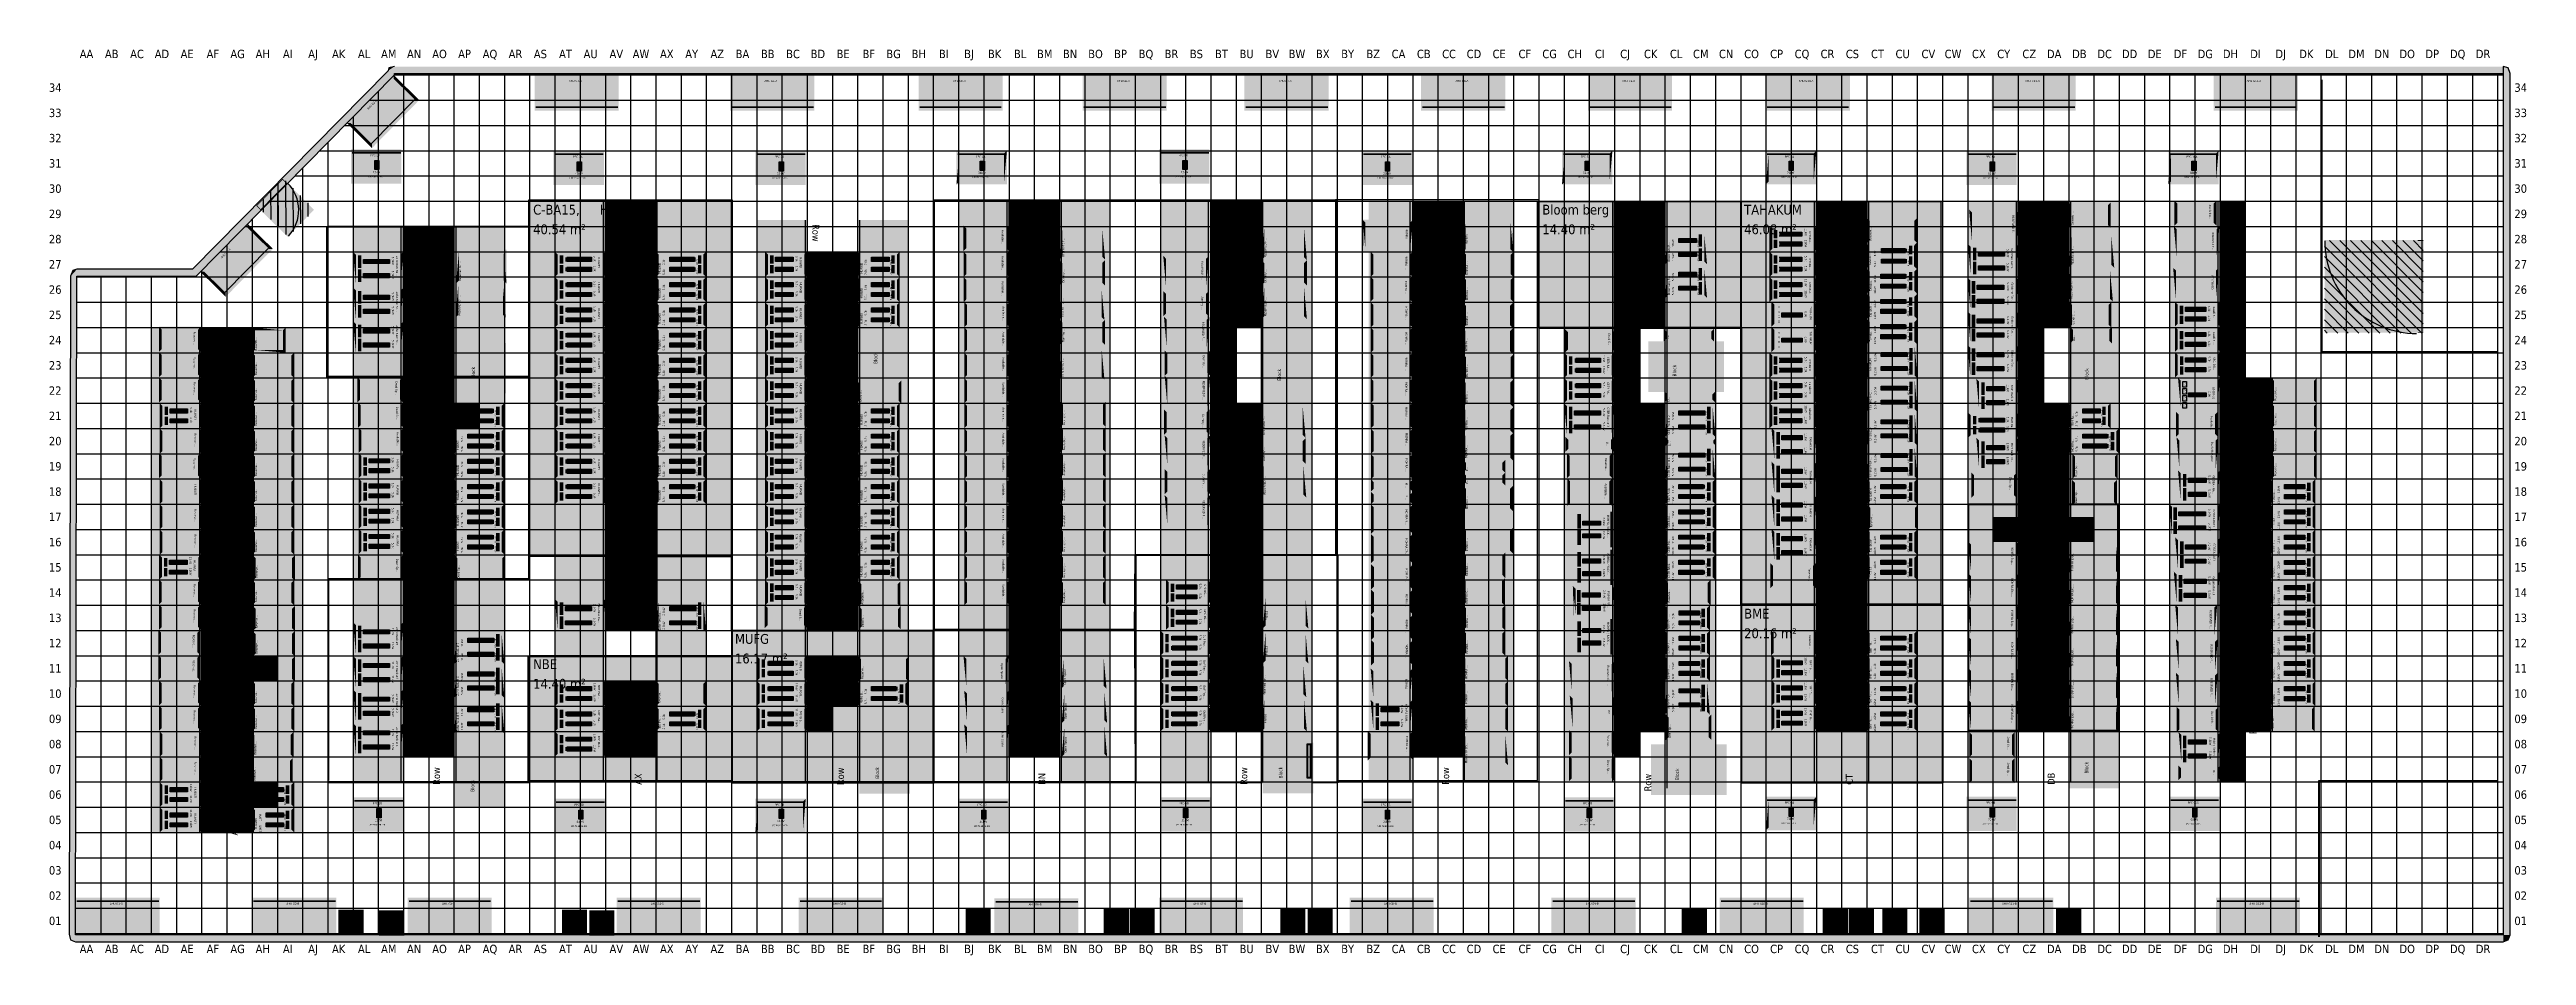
# Model space of a CAD drawing. Header units: millimetres. Extents: x -618 to 58287, y -23922 to -2396.
import ezdxf

# ---------------------------------------------------------------- set-up
doc = ezdxf.new("R2010")
doc.units = ezdxf.units.MM
doc.header["$MEASUREMENT"] = 0
for name, color, linetype, true_color in [('Background', 7, 'Continuous', 0xffffff), ('Equipment', 7, 'Continuous', 0xffffff), ('Names', 7, 'Continuous', 0xffffff), ('Power', 7, 'Continuous', 0xffffff), ('Room fixture', 7, 'Continuous', 0xffffff), ('Room shape', 7, 'Continuous', 0xc0c0c0), ('Rows', 7, 'Continuous', 0xffffff), ('Tile grid', 7, 'Continuous', 0xafafaf), ('Walls and cages', 7, 'Continuous', 0xffffff)]:
    doc.layers.add(name, color=color, linetype=linetype, true_color=true_color)
doc.styles.add('Tahoma#false#false', font='tahoma.ttf', dxfattribs={"height": 0.2})

msp = doc.modelspace()

# ---------------------------------------------------------------- linework, layer by layer
at = {"layer": 'Background', "lineweight": -3, "transparency": 33554687}
for points in [[(7051, -4736), (6446, -4139), (7569, -3000)], [(7569, -3000), (8174, -3596), (7051, -4736)], [(10917, -3850), (10917, -3000), (12917, -3000)], [(12917, -3000), (12917, -3850), (10917, -3850)], [(15567, -3850), (15567, -3000), (17567, -3000)], [(17567, -3000), (17567, -3850), (15567, -3850)], [(20050, -3850), (20050, -3000), (22050, -3000)], [(22050, -3000), (22050, -3850), (20050, -3850)], [(23950, -3850), (23950, -3000), (25950, -3000)], [(25950, -3000), (25950, -3850), (23950, -3850)], [(27800, -3850), (27800, -3000), (29800, -3000)], [(29800, -3000), (29800, -3850), (27800, -3850)], [(32000, -3850), (32000, -3000), (34000, -3000)], [(34000, -3000), (34000, -3850), (32000, -3850)], [(35967, -3850), (35967, -3000), (37967, -3000)], [(37967, -3000), (37967, -3850), (35967, -3850)], [(40200, -3850), (40200, -3000), (42200, -3000)], [(42200, -3000), (42200, -3850), (40200, -3850)], [(45567, -3850), (45567, -3000), (47567, -3000)], [(47567, -3000), (47567, -3850), (45567, -3850)], [(50850, -3850), (50850, -3000), (52850, -3000)], [(52850, -3000), (52850, -3850), (50850, -3850)], [(6550, -5583), (6550, -4767), (7750, -4767)], [(7750, -4767), (7750, -5583), (6550, -5583)], [(11367, -5617), (11367, -4800), (12567, -4800)], [(12567, -4800), (12567, -5617), (11367, -5617)], [(16167, -5617), (16167, -4800), (17367, -4800)], [(17367, -4800), (17367, -5617), (16167, -5617)], [(20950, -5600), (20950, -4800), (22150, -4800)], [(22150, -4800), (22150, -5600), (20950, -5600)], [(25767, -5583), (25767, -4767), (26967, -4767)], [(26967, -4767), (26967, -5583), (25767, -5583)], [(30600, -5617), (30600, -4800), (31800, -4800)], [(31800, -4800), (31800, -5617), (30600, -5617)], [(35350, -5600), (35350, -4800), (36550, -4800)], [(36550, -4800), (36550, -5600), (35350, -5600)], [(40200, -5600), (40200, -4800), (41400, -4800)], [(41400, -4800), (41400, -5600), (40200, -5600)], [(44967, -5617), (44967, -4800), (46167, -4800)], [(46167, -4800), (46167, -5617), (44967, -5617)], [(49767, -5600), (49767, -4800), (50967, -4800)], [(50967, -4800), (50967, -5600), (49767, -5600)], [(30608, -6442), (31808, -6442), (31808, -7192)], [(31808, -7192), (30608, -7192), (30608, -6442)], [(34192, -7208), (32992, -7208), (32992, -6458)], [(32992, -6458), (34192, -6458), (34192, -7208)], [(43800, -6999), (42600, -6999), (42600, -6399)], [(42600, -6399), (43800, -6399), (43800, -6999)], [(45032, -6200), (46232, -6200), (46232, -7000)], [(46232, -7000), (45032, -7000), (45032, -6200)], [(48400, -6632), (47400, -6632), (47400, -6032)], [(47400, -6032), (48400, -6032), (48400, -6632)], [(49916, -5984), (50916, -5984), (50916, -6584)], [(50916, -6584), (49916, -6584), (49916, -5984)], [(3571, -8270), (2966, -7674), (4089, -6534)], [(4089, -6534), (4694, -7131), (3571, -8270)], [(21117, -6582), (22201, -6582), (22201, -7182)], [(22201, -7182), (21117, -7182), (21117, -6582)], [(24485, -7384), (23401, -7384), (23401, -6584)], [(23401, -6584), (24485, -6584), (24485, -7384)], [(29284, -7401), (28201, -7401), (28201, -6601)], [(28201, -6601), (29284, -6601), (29284, -7401)], [(38800, -7500), (37800, -7500), (37800, -6700)], [(37800, -6700), (38800, -6700), (38800, -7500)], [(40285, -6598), (41402, -6598), (41402, -7198)], [(41402, -7198), (40285, -7198), (40285, -6598)], [(43785, -7609), (42585, -7609), (42585, -6992)], [(42585, -6992), (43785, -6992), (43785, -7609)], [(45004, -7021), (46204, -7021), (46204, -7821)], [(46204, -7821), (45004, -7821), (45004, -7021)], [(48485, -7584), (47401, -7584), (47401, -6784)], [(47401, -6784), (48485, -6784), (48485, -7584)], [(49902, -6598), (50985, -6598), (50985, -7398)], [(50985, -7398), (49902, -7398), (49902, -6598)], [(6600, -7200), (7800, -7200), (7800, -8000)], [(7800, -8000), (6600, -8000), (6600, -7200)], [(10250, -7950), (9050, -7950), (9050, -7150)], [(9050, -7150), (10250, -7150), (10250, -7950)], [(11400, -7200), (12600, -7200), (12600, -7800)], [(12600, -7800), (11400, -7800), (11400, -7200)], [(15000, -7800), (13800, -7800), (13800, -7200)], [(13800, -7200), (15000, -7200), (15000, -7800)], [(16400, -7200), (17400, -7200), (17400, -7800)], [(17400, -7800), (16400, -7800), (16400, -7200)], [(19600, -7800), (18600, -7800), (18600, -7200)], [(18600, -7200), (19600, -7200), (19600, -7800)], [(21118, -7199), (22201, -7199), (22201, -7799)], [(22201, -7799), (21118, -7799), (21118, -7199)], [(24484, -8001), (23401, -8001), (23401, -7401)], [(23401, -7401), (24484, -7401), (24484, -8001)], [(25868, -7299), (26951, -7299), (26951, -8099)], [(26951, -8099), (25868, -8099), (25868, -7299)], [(29284, -8001), (28201, -8001), (28201, -7401)], [(28201, -7401), (29284, -7401), (29284, -8001)], [(30800, -7200), (31800, -7200), (31800, -7800)], [(31800, -7800), (30800, -7800), (30800, -7200)], [(34200, -7800), (33000, -7800), (33000, -7200)], [(33000, -7200), (34200, -7200), (34200, -7800)], [(38800, -8300), (37800, -8300), (37800, -7500)], [(37800, -7500), (38800, -7500), (38800, -8300)], [(40285, -7198), (41402, -7198), (41402, -7798)], [(41402, -7798), (40285, -7798), (40285, -7198)], [(43800, -8200), (42600, -8200), (42600, -7600)], [(42600, -7600), (43800, -7600), (43800, -8200)], [(48452, -8384), (47368, -8384), (47368, -7584)], [(47368, -7584), (48452, -7584), (48452, -8384)], [(49884, -7582), (50968, -7582), (50968, -8382)], [(50968, -8382), (49884, -8382), (49884, -7582)], [(6600, -8050), (7800, -8050), (7800, -8850)], [(7800, -8850), (6600, -8850), (6600, -8050)], [(10233, -8766), (9033, -8766), (9033, -7966)], [(9033, -7966), (10233, -7966), (10233, -8766)], [(11400, -7800), (12600, -7800), (12600, -8400)], [(12600, -8400), (11400, -8400), (11400, -7800)], [(15000, -8400), (13800, -8400), (13800, -7800)], [(13800, -7800), (15000, -7800), (15000, -8400)], [(16400, -7800), (17400, -7800), (17400, -8400)], [(17400, -8400), (16400, -8400), (16400, -7800)], [(19600, -8400), (18600, -8400), (18600, -7800)], [(18600, -7800), (19600, -7800), (19600, -8400)], [(21118, -7799), (22201, -7799), (22201, -8399)], [(22201, -8399), (21118, -8399), (21118, -7799)], [(24469, -8818), (23386, -8818), (23386, -8018)], [(23386, -8018), (24469, -8018), (24469, -8818)], [(25868, -8133), (26952, -8133), (26952, -8733)], [(26952, -8733), (25868, -8733), (25868, -8133)], [(29284, -8801), (28201, -8801), (28201, -8001)], [(28201, -8001), (29284, -8001), (29284, -8801)], [(30793, -7790), (31793, -7790), (31793, -8390)], [(31793, -8390), (30793, -8390), (30793, -7790)], [(34200, -8400), (33000, -8400), (33000, -7800)], [(33000, -7800), (34200, -7800), (34200, -8400)], [(40285, -7798), (41402, -7798), (41402, -8398)], [(41402, -8398), (40285, -8398), (40285, -7798)], [(43800, -8800), (42600, -8800), (42600, -8200)], [(42600, -8200), (43800, -8200), (43800, -8800)], [(44994, -7815), (46211, -7815), (46211, -8615)], [(46211, -8615), (44994, -8615), (44994, -7815)], [(11400, -8400), (12600, -8400), (12600, -9000)], [(12600, -9000), (11400, -9000), (11400, -8400)], [(15000, -9000), (13800, -9000), (13800, -8400)], [(13800, -8400), (15000, -8400), (15000, -9000)], [(16400, -8400), (17400, -8400), (17400, -9000)], [(17400, -9000), (16400, -9000), (16400, -8400)], [(19600, -9000), (18600, -9000), (18600, -8400)], [(18600, -8400), (19600, -8400), (19600, -9000)], [(21135, -8399), (22218, -8399), (22218, -8999)], [(22218, -8999), (21135, -8999), (21135, -8399)], [(24485, -9417), (23402, -9417), (23402, -8817)], [(23402, -8817), (24485, -8817), (24485, -9417)], [(25885, -8749), (26968, -8749), (26968, -9549)], [(26968, -9549), (25885, -9549), (25885, -8749)], [(30800, -8400), (31800, -8400), (31800, -9000)], [(31800, -9000), (30800, -9000), (30800, -8400)], [(34183, -9016), (32999, -9016), (32999, -8416)], [(32999, -8416), (34183, -8416), (34183, -9016)], [(40332, -8385), (41415, -8385), (41415, -8985)], [(41415, -8985), (40332, -8985), (40332, -8385)], [(43800, -9400), (42600, -9400), (42600, -8800)], [(42600, -8800), (43800, -8800), (43800, -9400)], [(44994, -8615), (46211, -8615), (46211, -9415)], [(46211, -9415), (44994, -9415), (44994, -8615)], [(48417, -8999), (47417, -8999), (47417, -8399)], [(47417, -8399), (48417, -8399), (48417, -8999)], [(49925, -8384), (51009, -8384), (51009, -8984)], [(51009, -8984), (49925, -8984), (49925, -8384)], [(1983, -8984), (2983, -8984), (2983, -9584)], [(2983, -9584), (1983, -9584), (1983, -8984)], [(5000, -9600), (4200, -9600), (4200, -9000)], [(4200, -9000), (5000, -9000), (5000, -9600)], [(6600, -8850), (7800, -8850), (7800, -9650)], [(7800, -9650), (6600, -9650), (6600, -8850)], [(11400, -9000), (12600, -9000), (12600, -9600)], [(12600, -9600), (11400, -9600), (11400, -9000)], [(15000, -9600), (13800, -9600), (13800, -9000)], [(13800, -9000), (15000, -9000), (15000, -9600)], [(16400, -9000), (17400, -9000), (17400, -9600)], [(17400, -9600), (16400, -9600), (16400, -9000)], [(21135, -8999), (22218, -8999), (22218, -9599)], [(22218, -9599), (21135, -9599), (21135, -8999)], [(30800, -9000), (31800, -9000), (31800, -9600)], [(31800, -9600), (30800, -9600), (30800, -9000)], [(34185, -9632), (32985, -9632), (32985, -9015)], [(32985, -9015), (34185, -9015), (34185, -9632)], [(35424, -9042), (36624, -9042), (36624, -9592)], [(36624, -9592), (35424, -9592), (35424, -9042)], [(38967, -9332), (37767, -9332), (37767, -9032)], [(37767, -9032), (38967, -9032), (38967, -9332)], [(40332, -8985), (41415, -8985), (41415, -9585)], [(41415, -9585), (40332, -9585), (40332, -8985)], [(43807, -10207), (42591, -10207), (42591, -9407)], [(42591, -9407), (43807, -9407), (43807, -10207)], [(44994, -9415), (46211, -9415), (46211, -10215)], [(46211, -10215), (44994, -10215), (44994, -9415)], [(48434, -9383), (47434, -9383), (47434, -8983)], [(47434, -8983), (48434, -8983), (48434, -9383)], [(49925, -8984), (51009, -8984), (51009, -9584)], [(51009, -9584), (49925, -9584), (49925, -8984)], [(1983, -9584), (2983, -9584), (2983, -10184)], [(2983, -10184), (1983, -10184), (1983, -9584)], [(5200, -10200), (4200, -10200), (4200, -9600)], [(4200, -9600), (5200, -9600), (5200, -10200)], [(11400, -9600), (12600, -9600), (12600, -10200)], [(12600, -10200), (11400, -10200), (11400, -9600)], [(15000, -10200), (13800, -10200), (13800, -9600)], [(13800, -9600), (15000, -9600), (15000, -10200)], [(16400, -9600), (17400, -9600), (17400, -10200)], [(17400, -10200), (16400, -10200), (16400, -9600)], [(21135, -9599), (22218, -9599), (22218, -10199)], [(22218, -10199), (21135, -10199), (21135, -9599)], [(24469, -10235), (23385, -10235), (23385, -9435)], [(23385, -9435), (24469, -9435), (24469, -10235)], [(25902, -9548), (26985, -9548), (26985, -10148)], [(26985, -10148), (25902, -10148), (25902, -9548)], [(30800, -9600), (31800, -9600), (31800, -10200)], [(31800, -10200), (30800, -10200), (30800, -9600)], [(34198, -10251), (32998, -10251), (32998, -9634)], [(32998, -9634), (34198, -9634), (34198, -10251)], [(35400, -9600), (36600, -9600), (36600, -10200)], [(36600, -10200), (35400, -10200), (35400, -9600)], [(40285, -9598), (41402, -9598), (41402, -10198)], [(41402, -10198), (40285, -10198), (40285, -9598)], [(49929, -9588), (51012, -9588), (51012, -10188)], [(51012, -10188), (49929, -10188), (49929, -9588)], [(1983, -10184), (2983, -10184), (2983, -10784)], [(2983, -10784), (1983, -10784), (1983, -10184)], [(5200, -10800), (4200, -10800), (4200, -10200)], [(4200, -10200), (5200, -10200), (5200, -10800)], [(6701, -10181), (7785, -10181), (7785, -10781)], [(7785, -10781), (6701, -10781), (6701, -10181)], [(11400, -10200), (12600, -10200), (12600, -10800)], [(12600, -10800), (11400, -10800), (11400, -10200)], [(15000, -10800), (13800, -10800), (13800, -10200)], [(13800, -10200), (15000, -10200), (15000, -10800)], [(16400, -10200), (17400, -10200), (17400, -10800)], [(17400, -10800), (16400, -10800), (16400, -10200)], [(19643, -10810), (18576, -10810), (18576, -10260)], [(18576, -10260), (19643, -10260), (19643, -10810)], [(21135, -10199), (22218, -10199), (22218, -10799)], [(22218, -10799), (21135, -10799), (21135, -10199)], [(25902, -10148), (26985, -10148), (26985, -10948)], [(26985, -10948), (25902, -10948), (25902, -10148)], [(30800, -10200), (31800, -10200), (31800, -10800)], [(31800, -10800), (30800, -10800), (30800, -10200)], [(34190, -10893), (32990, -10893), (32990, -10243)], [(32990, -10243), (34190, -10243), (34190, -10893)], [(35400, -10200), (36600, -10200), (36600, -10800)], [(36600, -10800), (35400, -10800), (35400, -10200)], [(38992, -10774), (37792, -10774), (37792, -10524)], [(37792, -10524), (38992, -10524), (38992, -10774)], [(40285, -10198), (41402, -10198), (41402, -10798)], [(41402, -10798), (40285, -10798), (40285, -10198)], [(43807, -11007), (42591, -11007), (42591, -10207)], [(42591, -10207), (43807, -10207), (43807, -11007)], [(45204, -10221), (46204, -10221), (46204, -11021)], [(46204, -11021), (45204, -11021), (45204, -10221)], [(50000, -10200), (51000, -10200), (51000, -11000)], [(51000, -11000), (50000, -11000), (50000, -10200)], [(53301, -10801), (52218, -10801), (52218, -10201)], [(52218, -10201), (53301, -10201), (53301, -10801)], [(2000, -10800), (3000, -10800), (3000, -11400)], [(3000, -11400), (2000, -11400), (2000, -10800)], [(5200, -11400), (4200, -11400), (4200, -10800)], [(4200, -10800), (5200, -10800), (5200, -11400)], [(6717, -10782), (7801, -10782), (7801, -11382)], [(7801, -11382), (6717, -11382), (6717, -10782)], [(10200, -11400), (9000, -11400), (9000, -10800)], [(9000, -10800), (10200, -10800), (10200, -11400)], [(11400, -10800), (12600, -10800), (12600, -11400)], [(12600, -11400), (11400, -11400), (11400, -10800)], [(15000, -11400), (13800, -11400), (13800, -10800)], [(13800, -10800), (15000, -10800), (15000, -11400)], [(16400, -10800), (17400, -10800), (17400, -11400)], [(17400, -11400), (16400, -11400), (16400, -10800)], [(19600, -11400), (18600, -11400), (18600, -10800)], [(18600, -10800), (19600, -10800), (19600, -11400)], [(21135, -10799), (22218, -10799), (22218, -11399)], [(22218, -11399), (21135, -11399), (21135, -10799)], [(24502, -11367), (23419, -11367), (23419, -10767)], [(23419, -10767), (24502, -10767), (24502, -11367)], [(25885, -10949), (26968, -10949), (26968, -11549)], [(26968, -11549), (25885, -11549), (25885, -10949)], [(29252, -11617), (28169, -11617), (28169, -10817)], [(28169, -10817), (29252, -10817), (29252, -11617)], [(30801, -10787), (31801, -10787), (31801, -11404)], [(31801, -11404), (30801, -11404), (30801, -10787)], [(34188, -11512), (32988, -11512), (32988, -10895)], [(32988, -10895), (34188, -10895), (34188, -11512)], [(35400, -10800), (36600, -10800), (36600, -11600)], [(36600, -11600), (35400, -11600), (35400, -10800)], [(39000, -11600), (37800, -11600), (37800, -10800)], [(37800, -10800), (39000, -10800), (39000, -11600)], [(40285, -10798), (41402, -10798), (41402, -11398)], [(41402, -11398), (40285, -11398), (40285, -10798)], [(43807, -11807), (42591, -11807), (42591, -11007)], [(42591, -11007), (43807, -11007), (43807, -11807)], [(45004, -11021), (46204, -11021), (46204, -11621)], [(46204, -11621), (45004, -11621), (45004, -11021)], [(48400, -11400), (47400, -11400), (47400, -10800)], [(47400, -10800), (48400, -10800), (48400, -11400)], [(49950, -11000), (50950, -11000), (50950, -11600)], [(50950, -11600), (49950, -11600), (49950, -11000)], [(53301, -11401), (52218, -11401), (52218, -10801)], [(52218, -10801), (53301, -10801), (53301, -11401)], [(2000, -11400), (3000, -11400), (3000, -12000)], [(3000, -12000), (2000, -12000), (2000, -11400)], [(5200, -12000), (4200, -12000), (4200, -11400)], [(4200, -11400), (5200, -11400), (5200, -12000)], [(6734, -11382), (7818, -11382), (7818, -11982)], [(7818, -11982), (6734, -11982), (6734, -11382)], [(10200, -12000), (9000, -12000), (9000, -11400)], [(9000, -11400), (10200, -11400), (10200, -12000)], [(11400, -11400), (12600, -11400), (12600, -12000)], [(12600, -12000), (11400, -12000), (11400, -11400)], [(15000, -12000), (13800, -12000), (13800, -11400)], [(13800, -11400), (15000, -11400), (15000, -12000)], [(16400, -11400), (17400, -11400), (17400, -12000)], [(17400, -12000), (16400, -12000), (16400, -11400)], [(19600, -12000), (18600, -12000), (18600, -11400)], [(18600, -11400), (19600, -11400), (19600, -12000)], [(21135, -11399), (22218, -11399), (22218, -11999)], [(22218, -11999), (21135, -11999), (21135, -11399)], [(24502, -11967), (23419, -11967), (23419, -11367)], [(23419, -11367), (24502, -11367), (24502, -11967)], [(25901, -11564), (26984, -11564), (26984, -12364)], [(26984, -12364), (25901, -12364), (25901, -11564)], [(29252, -12234), (28168, -12234), (28168, -11634)], [(28168, -11634), (29252, -11634), (29252, -12234)], [(30805, -11405), (31805, -11405), (31805, -12005)], [(31805, -12005), (30805, -12005), (30805, -11405)], [(34186, -12163), (32986, -12163), (32986, -11513)], [(32986, -11513), (34186, -11513), (34186, -12163)], [(35432, -11600), (36582, -11600), (36582, -11950)], [(36582, -11950), (35432, -11950), (35432, -11600)], [(39016, -11816), (37816, -11816), (37816, -11616)], [(37816, -11616), (39016, -11616), (39016, -11816)], [(40332, -11385), (41415, -11385), (41415, -12185)], [(41415, -12185), (40332, -12185), (40332, -11385)], [(45204, -11621), (46204, -11621), (46204, -12421)], [(46204, -12421), (45204, -12421), (45204, -11621)], [(48600, -12000), (47400, -12000), (47400, -11400)], [(47400, -11400), (48600, -11400), (48600, -12000)], [(49966, -11616), (50966, -11616), (50966, -12416)], [(50966, -12416), (49966, -12416), (49966, -11616)], [(53301, -12001), (52218, -12001), (52218, -11401)], [(52218, -11401), (53301, -11401), (53301, -12001)], [(1983, -11984), (2983, -11984), (2983, -12584)], [(2983, -12584), (1983, -12584), (1983, -11984)], [(5200, -12600), (4200, -12600), (4200, -12000)], [(4200, -12000), (5200, -12000), (5200, -12600)], [(6732, -11985), (7815, -11985), (7815, -12585)], [(7815, -12585), (6732, -12585), (6732, -11985)], [(10200, -12600), (9000, -12600), (9000, -12000)], [(9000, -12000), (10200, -12000), (10200, -12600)], [(11400, -12000), (12600, -12000), (12600, -12600)], [(12600, -12600), (11400, -12600), (11400, -12000)], [(15000, -12600), (13800, -12600), (13800, -12000)], [(13800, -12000), (15000, -12000), (15000, -12600)], [(16400, -12000), (17400, -12000), (17400, -12600)], [(17400, -12600), (16400, -12600), (16400, -12000)], [(19600, -12600), (18600, -12600), (18600, -12000)], [(18600, -12000), (19600, -12000), (19600, -12600)], [(21135, -11999), (22218, -11999), (22218, -12599)], [(22218, -12599), (21135, -12599), (21135, -11999)], [(24502, -12567), (23419, -12567), (23419, -11967)], [(23419, -11967), (24502, -11967), (24502, -12567)], [(25901, -12364), (26984, -12364), (26984, -12964)], [(26984, -12964), (25901, -12964), (25901, -12364)], [(29269, -13035), (28185, -13035), (28185, -12235)], [(28185, -12235), (29269, -12235), (29269, -13035)], [(30805, -12005), (31805, -12005), (31805, -12605)], [(31805, -12605), (30805, -12605), (30805, -12005)], [(34000, -12450), (33000, -12450), (33000, -12150)], [(33000, -12150), (34000, -12150), (34000, -12450)], [(35467, -11982), (36551, -11982), (36551, -12582)], [(36551, -12582), (35467, -12582), (35467, -11982)], [(39000, -12600), (37800, -12600), (37800, -11800)], [(37800, -11800), (39000, -11800), (39000, -12600)], [(40332, -12185), (41415, -12185), (41415, -12985)], [(41415, -12985), (40332, -12985), (40332, -12185)], [(43807, -12607), (42591, -12607), (42591, -11807)], [(42591, -11807), (43807, -11807), (43807, -12607)], [(48568, -12602), (47485, -12602), (47485, -12002)], [(47485, -12002), (48568, -12002), (48568, -12602)], [(53301, -12601), (52218, -12601), (52218, -12001)], [(52218, -12001), (53301, -12001), (53301, -12601)], [(2000, -12600), (3000, -12600), (3000, -13200)], [(3000, -13200), (2000, -13200), (2000, -12600)], [(5200, -13200), (4200, -13200), (4200, -12600)], [(4200, -12600), (5200, -12600), (5200, -13200)], [(6732, -12585), (7815, -12585), (7815, -13185)], [(7815, -13185), (6732, -13185), (6732, -12585)], [(10200, -13200), (9000, -13200), (9000, -12600)], [(9000, -12600), (10200, -12600), (10200, -13200)], [(11400, -12600), (12600, -12600), (12600, -13200)], [(12600, -13200), (11400, -13200), (11400, -12600)], [(15000, -13200), (13800, -13200), (13800, -12600)], [(13800, -12600), (15000, -12600), (15000, -13200)], [(16400, -12600), (17400, -12600), (17400, -13200)], [(17400, -13200), (16400, -13200), (16400, -12600)], [(19600, -13200), (18600, -13200), (18600, -12600)], [(18600, -12600), (19600, -12600), (19600, -13200)], [(21135, -12599), (22218, -12599), (22218, -13199)], [(22218, -13199), (21135, -13199), (21135, -12599)], [(24502, -13167), (23419, -13167), (23419, -12567)], [(23419, -12567), (24502, -12567), (24502, -13167)], [(30805, -12605), (31805, -12605), (31805, -12905)], [(31805, -12905), (30805, -12905), (30805, -12605)], [(30805, -12905), (31805, -12905), (31805, -13205)], [(31805, -13205), (30805, -13205), (30805, -12905)], [(34183, -13366), (32999, -13366), (32999, -12766)], [(32999, -12766), (34183, -12766), (34183, -13366)], [(34000, -12750), (33000, -12750), (33000, -12450)], [(33000, -12450), (34000, -12450), (34000, -12750)], [(35476, -12591), (36543, -12591), (36543, -13241)], [(36543, -13241), (35476, -13241), (35476, -12591)], [(39000, -13200), (37800, -13200), (37800, -12600)], [(37800, -12600), (39000, -12600), (39000, -13200)], [(43800, -13200), (42600, -13200), (42600, -12600)], [(42600, -12600), (43800, -12600), (43800, -13200)], [(45085, -12449), (46168, -12449), (46168, -13049)], [(46168, -13049), (45085, -13049), (45085, -12449)], [(48548, -13224), (47482, -13224), (47482, -12624)], [(47482, -12624), (48548, -12624), (48548, -13224)], [(50000, -12400), (51000, -12400), (51000, -13200)], [(51000, -13200), (50000, -13200), (50000, -12400)], [(53268, -13202), (52185, -13202), (52185, -12602)], [(52185, -12602), (53268, -12602), (53268, -13202)], [(2000, -13200), (3000, -13200), (3000, -13800)], [(3000, -13800), (2000, -13800), (2000, -13200)], [(5200, -13800), (4200, -13800), (4200, -13200)], [(4200, -13200), (5200, -13200), (5200, -13800)], [(6732, -13185), (7815, -13185), (7815, -13785)], [(7815, -13785), (6732, -13785), (6732, -13185)], [(10200, -13800), (9000, -13800), (9000, -13200)], [(9000, -13200), (10200, -13200), (10200, -13800)], [(16400, -13200), (17400, -13200), (17400, -13800)], [(17400, -13800), (16400, -13800), (16400, -13200)], [(19600, -13800), (18600, -13800), (18600, -13200)], [(18600, -13200), (19600, -13200), (19600, -13800)], [(21135, -13199), (22218, -13199), (22218, -13799)], [(22218, -13799), (21135, -13799), (21135, -13199)], [(24502, -13784), (23418, -13784), (23418, -13184)], [(23418, -13184), (24502, -13184), (24502, -13784)], [(25901, -12981), (26985, -12981), (26985, -13781)], [(26985, -13781), (25901, -13781), (25901, -12981)], [(30805, -13205), (31805, -13205), (31805, -13905)], [(31805, -13905), (30805, -13905), (30805, -13205)], [(35600, -13350), (36600, -13350), (36600, -14250)], [(36600, -14250), (35600, -14250), (35600, -13350)], [(39000, -13800), (37800, -13800), (37800, -13200)], [(37800, -13200), (39000, -13200), (39000, -13800)], [(40332, -12985), (41415, -12985), (41415, -13785)], [(41415, -13785), (40332, -13785), (40332, -12985)], [(43816, -13816), (42616, -13816), (42616, -13216)], [(42616, -13216), (43816, -13216), (43816, -13816)], [(45600, -13500), (46200, -13500), (46200, -13800)], [(46200, -13800), (45600, -13800), (45600, -13500)], [(48000, -13800), (47400, -13800), (47400, -13500)], [(47400, -13500), (48000, -13500), (48000, -13800)], [(49790, -13194), (51006, -13194), (51006, -13994)], [(51006, -13994), (49790, -13994), (49790, -13194)], [(53268, -13802), (52185, -13802), (52185, -13202)], [(52185, -13202), (53268, -13202), (53268, -13802)], [(2000, -13800), (3000, -13800), (3000, -14400)], [(3000, -14400), (2000, -14400), (2000, -13800)], [(5200, -14400), (4200, -14400), (4200, -13800)], [(4200, -13800), (5200, -13800), (5200, -14400)], [(6732, -13785), (7815, -13785), (7815, -14385)], [(7815, -14385), (6732, -14385), (6732, -13785)], [(10200, -14400), (9000, -14400), (9000, -13800)], [(9000, -13800), (10200, -13800), (10200, -14400)], [(16400, -13800), (17400, -13800), (17400, -14400)], [(17400, -14400), (16400, -14400), (16400, -13800)], [(19600, -14400), (18600, -14400), (18600, -13800)], [(18600, -13800), (19600, -13800), (19600, -14400)], [(21135, -13799), (22218, -13799), (22218, -14399)], [(22218, -14399), (21135, -14399), (21135, -13799)], [(24502, -14384), (23418, -14384), (23418, -13784)], [(23418, -13784), (24502, -13784), (24502, -14384)], [(30805, -13905), (31805, -13905), (31805, -14605)], [(31805, -14605), (30805, -14605), (30805, -13905)], [(34183, -14366), (32999, -14366), (32999, -13766)], [(32999, -13766), (34183, -13766), (34183, -14366)], [(39000, -14400), (37800, -14400), (37800, -13800)], [(37800, -13800), (39000, -13800), (39000, -14400)], [(40332, -13785), (41415, -13785), (41415, -14585)], [(41415, -14585), (40332, -14585), (40332, -13785)], [(43800, -14400), (42600, -14400), (42600, -13800)], [(42600, -13800), (43800, -13800), (43800, -14400)], [(45008, -14092), (46208, -14092), (46208, -14842)], [(46208, -14842), (45008, -14842), (45008, -14092)], [(45600, -13800), (46200, -13800), (46200, -14100)], [(46200, -14100), (45600, -14100), (45600, -13800)], [(48592, -14858), (47392, -14858), (47392, -14108)], [(47392, -14108), (48592, -14108), (48592, -14858)], [(48000, -14100), (47400, -14100), (47400, -13800)], [(47400, -13800), (48000, -13800), (48000, -14100)], [(49932, -13985), (51015, -13985), (51015, -14785)], [(51015, -14785), (49932, -14785), (49932, -13985)], [(53268, -14402), (52185, -14402), (52185, -13802)], [(52185, -13802), (53268, -13802), (53268, -14402)], [(1987, -14396), (2987, -14396), (2987, -14996)], [(2987, -14996), (1987, -14996), (1987, -14396)], [(5216, -15016), (4216, -15016), (4216, -14416)], [(4216, -14416), (5216, -14416), (5216, -15016)], [(6718, -14399), (7801, -14399), (7801, -14999)], [(7801, -14999), (6718, -14999), (6718, -14399)], [(10216, -15016), (9016, -15016), (9016, -14416)], [(9016, -14416), (10216, -14416), (10216, -15016)], [(16400, -14400), (17400, -14400), (17400, -15000)], [(17400, -15000), (16400, -15000), (16400, -14400)], [(19600, -15000), (18600, -15000), (18600, -14400)], [(18600, -14400), (19600, -14400), (19600, -15000)], [(21135, -14399), (22218, -14399), (22218, -14999)], [(22218, -14999), (21135, -14999), (21135, -14399)], [(24501, -15001), (23418, -15001), (23418, -14401)], [(23418, -14401), (24501, -14401), (24501, -15001)], [(30809, -14626), (31809, -14626), (31809, -15226)], [(31809, -15226), (30809, -15226), (30809, -14626)], [(34000, -14950), (33000, -14950), (33000, -14350)], [(33000, -14350), (34000, -14350), (34000, -14950)], [(35600, -14250), (36600, -14250), (36600, -15150)], [(36600, -15150), (35600, -15150), (35600, -14250)], [(39000, -15000), (37800, -15000), (37800, -14400)], [(37800, -14400), (39000, -14400), (39000, -15000)], [(40302, -14598), (41385, -14598), (41385, -15198)], [(41385, -15198), (40302, -15198), (40302, -14598)], [(43800, -15000), (42600, -15000), (42600, -14400)], [(42600, -14400), (43800, -14400), (43800, -15000)], [(53268, -15002), (52185, -15002), (52185, -14402)], [(52185, -14402), (53268, -14402), (53268, -15002)], [(1983, -14984), (2983, -14984), (2983, -15584)], [(2983, -15584), (1983, -15584), (1983, -14984)], [(5200, -15600), (4200, -15600), (4200, -15000)], [(4200, -15000), (5200, -15000), (5200, -15600)], [(16400, -15000), (17400, -15000), (17400, -15600)], [(17400, -15600), (16400, -15600), (16400, -15000)], [(19617, -15632), (18617, -15632), (18617, -15032)], [(18617, -15032), (19617, -15032), (19617, -15632)], [(21135, -14999), (22218, -14999), (22218, -15599)], [(22218, -15599), (21135, -15599), (21135, -14999)], [(24501, -15601), (23418, -15601), (23418, -15001)], [(23418, -15001), (24501, -15001), (24501, -15601)], [(25932, -14985), (27015, -14985), (27015, -15585)], [(27015, -15585), (25932, -15585), (25932, -14985)], [(30809, -15226), (31809, -15226), (31809, -15826)], [(31809, -15826), (30809, -15826), (30809, -15226)], [(33992, -15608), (32992, -15608), (32992, -14958)], [(32992, -14958), (33992, -14958), (33992, -15608)], [(35608, -15142), (36608, -15142), (36608, -15892)], [(36608, -15892), (35608, -15892), (35608, -15142)], [(38884, -15601), (37801, -15601), (37801, -15001)], [(37801, -15001), (38884, -15001), (38884, -15601)], [(45008, -14842), (46208, -14842), (46208, -15592)], [(46208, -15592), (45008, -15592), (45008, -14842)], [(48592, -15608), (47392, -15608), (47392, -14858)], [(47392, -14858), (48592, -14858), (48592, -15608)], [(49900, -14800), (51000, -14800), (51000, -15600)], [(51000, -15600), (49900, -15600), (49900, -14800)], [(53268, -15602), (52185, -15602), (52185, -15002)], [(52185, -15002), (53268, -15002), (53268, -15602)], [(1983, -15584), (2983, -15584), (2983, -16184)], [(2983, -16184), (1983, -16184), (1983, -15584)], [(5216, -16216), (4216, -16216), (4216, -15616)], [(4216, -15616), (5216, -15616), (5216, -16216)], [(11400, -15450), (12600, -15450), (12600, -16250)], [(12600, -16250), (11400, -16250), (11400, -15450)], [(15000, -16250), (13800, -16250), (13800, -15450)], [(13800, -15450), (15000, -15450), (15000, -16250)], [(16391, -15592), (17391, -15592), (17391, -16142)], [(17391, -16142), (16391, -16142), (16391, -15592)], [(19625, -16174), (18625, -16174), (18625, -15624)], [(18625, -15624), (19625, -15624), (19625, -16174)], [(25932, -15585), (27015, -15585), (27015, -16185)], [(27015, -16185), (25932, -16185), (25932, -15585)], [(29318, -16152), (28235, -16152), (28235, -15352)], [(28235, -15352), (29318, -15352), (29318, -16152)], [(30809, -15826), (31809, -15826), (31809, -16426)], [(31809, -16426), (30809, -16426), (30809, -15826)], [(34000, -16200), (33000, -16200), (33000, -15600)], [(33000, -15600), (34000, -15600), (34000, -16200)], [(35600, -15900), (36600, -15900), (36600, -16800)], [(36600, -16800), (35600, -16800), (35600, -15900)], [(38868, -16202), (37785, -16202), (37785, -15602)], [(37785, -15602), (38868, -15602), (38868, -16202)], [(45008, -15592), (46208, -15592), (46208, -16342)], [(46208, -16342), (45008, -16342), (45008, -15592)], [(48592, -16358), (47392, -16358), (47392, -15608)], [(47392, -15608), (48592, -15608), (48592, -16358)], [(49933, -15584), (50933, -15584), (50933, -16384)], [(50933, -16384), (49933, -16384), (49933, -15584)], [(53268, -16202), (52185, -16202), (52185, -15602)], [(52185, -15602), (53268, -15602), (53268, -16202)], [(1966, -16184), (2966, -16184), (2966, -16784)], [(2966, -16784), (1966, -16784), (1966, -16184)], [(5216, -16816), (4216, -16816), (4216, -16216)], [(4216, -16216), (5216, -16216), (5216, -16816)], [(6600, -16000), (7800, -16000), (7800, -16800)], [(7800, -16800), (6600, -16800), (6600, -16000)], [(10200, -17000), (9000, -17000), (9000, -16200)], [(9000, -16200), (10200, -16200), (10200, -17000)], [(25800, -16200), (27000, -16200), (27000, -16800)], [(27000, -16800), (25800, -16800), (25800, -16200)], [(29319, -16985), (28235, -16985), (28235, -16185)], [(28235, -16185), (29319, -16185), (29319, -16985)], [(30811, -16428), (31811, -16428), (31811, -17028)], [(31811, -17028), (30811, -17028), (30811, -16428)], [(34000, -16800), (33000, -16800), (33000, -16200)], [(33000, -16200), (34000, -16200), (34000, -16800)], [(38868, -16802), (37785, -16802), (37785, -16202)], [(37785, -16202), (38868, -16202), (38868, -16802)], [(40318, -16199), (41401, -16199), (41401, -16799)], [(41401, -16799), (40318, -16799), (40318, -16199)], [(43800, -16800), (42600, -16800), (42600, -16200)], [(42600, -16200), (43800, -16200), (43800, -16800)], [(45008, -16342), (46208, -16342), (46208, -17092)], [(46208, -17092), (45008, -17092), (45008, -16342)], [(48592, -17108), (47392, -17108), (47392, -16358)], [(47392, -16358), (48592, -16358), (48592, -17108)], [(49949, -16400), (50949, -16400), (50949, -17200)], [(50949, -17200), (49949, -17200), (49949, -16400)], [(53268, -16802), (52185, -16802), (52185, -16202)], [(52185, -16202), (53268, -16202), (53268, -16802)], [(1966, -16784), (2966, -16784), (2966, -17384)], [(2966, -17384), (1966, -17384), (1966, -16784)], [(5216, -17416), (4216, -17416), (4216, -16816)], [(4216, -16816), (5216, -16816), (5216, -17416)], [(6600, -16800), (7800, -16800), (7800, -17600)], [(7800, -17600), (6600, -17600), (6600, -16800)], [(10200, -17800), (9000, -17800), (9000, -17000)], [(9000, -17000), (10200, -17000), (10200, -17800)], [(16200, -16800), (17400, -16800), (17400, -17400)], [(17400, -17400), (16200, -17400), (16200, -16800)], [(19816, -17416), (18616, -17416), (18616, -16816)], [(18616, -16816), (19816, -16816), (19816, -17416)], [(21118, -16809), (22185, -16809), (22185, -17609)], [(22185, -17609), (21118, -17609), (21118, -16809)], [(24519, -17585), (23435, -17585), (23435, -16785)], [(23435, -16785), (24519, -16785), (24519, -17585)], [(25800, -16800), (27000, -16800), (27000, -17400)], [(27000, -17400), (25800, -17400), (25800, -16800)], [(29269, -17785), (28185, -17785), (28185, -16985)], [(28185, -16985), (29269, -16985), (29269, -17785)], [(34068, -17402), (32985, -17402), (32985, -16802)], [(32985, -16802), (34068, -16802), (34068, -17402)], [(35517, -16932), (36601, -16932), (36601, -17732)], [(36601, -17732), (35517, -17732), (35517, -16932)], [(38868, -17402), (37785, -17402), (37785, -16802)], [(37785, -16802), (38868, -16802), (38868, -17402)], [(40332, -16785), (41415, -16785), (41415, -17385)], [(41415, -17385), (40332, -17385), (40332, -16785)], [(43800, -17400), (42600, -17400), (42600, -16800)], [(42600, -16800), (43800, -16800), (43800, -17400)], [(53268, -17402), (52185, -17402), (52185, -16802)], [(52185, -16802), (53268, -16802), (53268, -17402)], [(1983, -17384), (2983, -17384), (2983, -17984)], [(2983, -17984), (1983, -17984), (1983, -17384)], [(5200, -18000), (4200, -18000), (4200, -17400)], [(4200, -17400), (5200, -17400), (5200, -18000)], [(6600, -17600), (7800, -17600), (7800, -18400)], [(7800, -18400), (6600, -18400), (6600, -17600)], [(11400, -17400), (12600, -17400), (12600, -18000)], [(12600, -18000), (11400, -18000), (11400, -17400)], [(15000, -18000), (13800, -18000), (13800, -17400)], [(13800, -17400), (15000, -17400), (15000, -18000)], [(16200, -17400), (17400, -17400), (17400, -18000)], [(17400, -18000), (16200, -18000), (16200, -17400)], [(19800, -18000), (18600, -18000), (18600, -17400)], [(18600, -17400), (19800, -17400), (19800, -18000)], [(21134, -17627), (22201, -17627), (22201, -18427)], [(22201, -18427), (21134, -18427), (21134, -17627)], [(24534, -18401), (23451, -18401), (23451, -17601)], [(23451, -17601), (24534, -17601), (24534, -18401)], [(25800, -17400), (27000, -17400), (27000, -18000)], [(27000, -18000), (25800, -18000), (25800, -17400)], [(30800, -17100), (31800, -17100), (31800, -17900)], [(31800, -17900), (30800, -17900), (30800, -17100)], [(34068, -18002), (32985, -18002), (32985, -17402)], [(32985, -17402), (34068, -17402), (34068, -18002)], [(38868, -18202), (37785, -18202), (37785, -17402)], [(37785, -17402), (38868, -17402), (38868, -18202)], [(40332, -17385), (41415, -17385), (41415, -17985)], [(41415, -17985), (40332, -17985), (40332, -17385)], [(43800, -18000), (42600, -18000), (42600, -17400)], [(42600, -17400), (43800, -17400), (43800, -18000)], [(45008, -17092), (46208, -17092), (46208, -17842)], [(46208, -17842), (45008, -17842), (45008, -17092)], [(48592, -17858), (47392, -17858), (47392, -17108)], [(47392, -17108), (48592, -17108), (48592, -17858)], [(49949, -17200), (50949, -17200), (50949, -18000)], [(50949, -18000), (49949, -18000), (49949, -17200)], [(53268, -18002), (52185, -18002), (52185, -17402)], [(52185, -17402), (53268, -17402), (53268, -18002)], [(1983, -17984), (2983, -17984), (2983, -18584)], [(2983, -18584), (1983, -18584), (1983, -17984)], [(5200, -18600), (4200, -18600), (4200, -18000)], [(4200, -18000), (5200, -18000), (5200, -18600)], [(10200, -18650), (9000, -18650), (9000, -17850)], [(9000, -17850), (10200, -17850), (10200, -18650)], [(11400, -18000), (12600, -18000), (12600, -18600)], [(12600, -18600), (11400, -18600), (11400, -18000)], [(15000, -18600), (13800, -18600), (13800, -18000)], [(13800, -18000), (15000, -18000), (15000, -18600)], [(16200, -18000), (17400, -18000), (17400, -18600)], [(17400, -18600), (16200, -18600), (16200, -18000)], [(25800, -18000), (27000, -18000), (27000, -18600)], [(27000, -18600), (25800, -18600), (25800, -18000)], [(29284, -18601), (28201, -18601), (28201, -17801)], [(28201, -17801), (29284, -17801), (29284, -18601)], [(30800, -17850), (31800, -17850), (31800, -18650)], [(31800, -18650), (30800, -18650), (30800, -17850)], [(34068, -18602), (32985, -18602), (32985, -18002)], [(32985, -18002), (34068, -18002), (34068, -18602)], [(35535, -17749), (36618, -17749), (36618, -18549)], [(36618, -18549), (35535, -18549), (35535, -17749)], [(38901, -18801), (37818, -18801), (37818, -18201)], [(37818, -18201), (38901, -18201), (38901, -18801)], [(40332, -17985), (41415, -17985), (41415, -18585)], [(41415, -18585), (40332, -18585), (40332, -17985)], [(43800, -18600), (42600, -18600), (42600, -18000)], [(42600, -18000), (43800, -18000), (43800, -18600)], [(45008, -17842), (46208, -17842), (46208, -18592)], [(46208, -18592), (45008, -18592), (45008, -17842)], [(48592, -18608), (47392, -18608), (47392, -17858)], [(47392, -17858), (48592, -17858), (48592, -18608)], [(49966, -18016), (50966, -18016), (50966, -18616)], [(50966, -18616), (49966, -18616), (49966, -18016)], [(53251, -18601), (52168, -18601), (52168, -18001)], [(52168, -18001), (53251, -18001), (53251, -18601)], [(2000, -18600), (3000, -18600), (3000, -19200)], [(3000, -19200), (2000, -19200), (2000, -18600)], [(5184, -19216), (4184, -19216), (4184, -18616)], [(4184, -18616), (5184, -18616), (5184, -19216)], [(6600, -18400), (7800, -18400), (7800, -19200)], [(7800, -19200), (6600, -19200), (6600, -18400)], [(11400, -18600), (12600, -18600), (12600, -19200)], [(12600, -19200), (11400, -19200), (11400, -18600)], [(21134, -18427), (22201, -18427), (22201, -19227)], [(22201, -19227), (21134, -19227), (21134, -18427)], [(24534, -19201), (23451, -19201), (23451, -18401)], [(23451, -18401), (24534, -18401), (24534, -19201)], [(30732, -18585), (31815, -18585), (31815, -19285)], [(31815, -19285), (30732, -19285), (30732, -18585)], [(34068, -19402), (32985, -19402), (32985, -18602)], [(32985, -18602), (34068, -18602), (34068, -19402)], [(35517, -18565), (36600, -18565), (36600, -19165)], [(36600, -19165), (35517, -19165), (35517, -18565)], [(45034, -18615), (46117, -18615), (46117, -19215)], [(46117, -19215), (45034, -19215), (45034, -18615)], [(50016, -18616), (51016, -18616), (51016, -19416)], [(51016, -19416), (50016, -19416), (50016, -18616)], [(2000, -19200), (3000, -19200), (3000, -19800)], [(3000, -19800), (2000, -19800), (2000, -19200)], [(5167, -19832), (4167, -19832), (4167, -19232)], [(4167, -19232), (5167, -19232), (5167, -19832)], [(35517, -19182), (36601, -19182), (36601, -19782)], [(36601, -19782), (35517, -19782), (35517, -19182)], [(45034, -19232), (46118, -19232), (46118, -19832)], [(46118, -19832), (45034, -19832), (45034, -19232)], [(50008, -19408), (51008, -19408), (51008, -19758)], [(51008, -19758), (50008, -19758), (50008, -19408)], [(2000, -19800), (3000, -19800), (3000, -20400)], [(3000, -20400), (2000, -20400), (2000, -19800)], [(5200, -20400), (4200, -20400), (4200, -19800)], [(4200, -19800), (5200, -19800), (5200, -20400)], [(2000, -20400), (3000, -20400), (3000, -21000)], [(3000, -21000), (2000, -21000), (2000, -20400)], [(5200, -21000), (4200, -21000), (4200, -20400)], [(4200, -20400), (5200, -20400), (5200, -21000)], [(6600, -20983), (6600, -20167), (7800, -20167)], [(7800, -20167), (7800, -20983), (6600, -20983)], [(11400, -21017), (11400, -20200), (12600, -20200)], [(12600, -20200), (12600, -21017), (11400, -21017)], [(16167, -21000), (16167, -20200), (17367, -20200)], [(17367, -20200), (17367, -21000), (16167, -21000)], [(21000, -21017), (21000, -20200), (22200, -20200)], [(22200, -20200), (22200, -21017), (21000, -21017)], [(25800, -20983), (25800, -20167), (27000, -20167)], [(27000, -20167), (27000, -20983), (25800, -20983)], [(30600, -21017), (30600, -20200), (31800, -20200)], [(31800, -20200), (31800, -21017), (30600, -21017)], [(35400, -20983), (35400, -20167), (36600, -20167)], [(36600, -20167), (36600, -20983), (35400, -20983)], [(40200, -20950), (40200, -20150), (41400, -20150)], [(41400, -20150), (41400, -20950), (40200, -20950)], [(44967, -20967), (44967, -20150), (46167, -20150)], [(46167, -20150), (46167, -20967), (44967, -20967)], [(49800, -20967), (49800, -20150), (51000, -20150)], [(51000, -20150), (51000, -20967), (49800, -20967)], [(0, -23400), (0, -22550), (2000, -22550)], [(2000, -22550), (2000, -23400), (0, -23400)], [(4200, -23400), (4200, -22550), (6200, -22550)], [(6200, -22550), (6200, -23400), (4200, -23400)], [(6250, -23433), (6250, -22833), (6850, -22833)], [(6850, -22833), (6850, -23433), (6250, -23433)], [(7217, -23450), (7217, -22850), (7817, -22850)], [(7817, -22850), (7817, -23450), (7217, -23450)], [(7900, -23400), (7900, -22550), (9900, -22550)], [(9900, -22550), (9900, -23400), (7900, -23400)], [(11567, -23433), (11567, -22833), (12167, -22833)], [(12167, -22833), (12167, -23433), (11567, -23433)], [(12217, -23450), (12217, -22850), (12817, -22850)], [(12817, -22850), (12817, -23450), (12217, -23450)], [(12867, -23400), (12867, -22550), (14867, -22550)], [(14867, -22550), (14867, -23400), (12867, -23400)], [(17200, -23400), (17200, -22550), (19200, -22550)], [(19200, -22550), (19200, -23400), (17200, -23400)], [(21167, -23417), (21167, -22817), (21767, -22817)], [(21767, -22817), (21767, -23417), (21167, -23417)], [(21850, -23417), (21850, -22567), (23850, -22567)], [(23850, -22567), (23850, -23417), (21850, -23417)], [(24450, -23400), (24450, -22800), (25050, -22800)], [(25050, -22800), (25050, -23400), (24450, -23400)], [(25067, -23400), (25067, -22800), (25667, -22800)], [(25667, -22800), (25667, -23400), (25067, -23400)], [(25767, -23400), (25767, -22550), (27767, -22550)], [(27767, -22550), (27767, -23400), (25767, -23400)], [(28650, -23400), (28650, -22800), (29250, -22800)], [(29250, -22800), (29250, -23400), (28650, -23400)], [(29300, -23400), (29300, -22800), (29900, -22800)], [(29900, -22800), (29900, -23400), (29300, -23400)], [(30300, -23400), (30300, -22550), (32300, -22550)], [(32300, -22550), (32300, -23400), (30300, -23400)], [(35100, -23400), (35100, -22550), (37100, -22550)], [(37100, -22550), (37100, -23400), (35100, -23400)], [(38200, -23417), (38200, -22817), (38800, -22817)], [(38800, -22817), (38800, -23417), (38200, -23417)], [(39100, -23400), (39100, -22550), (41100, -22550)], [(41100, -22550), (41100, -23400), (39100, -23400)], [(41550, -23417), (41550, -22817), (42150, -22817)], [(42150, -22817), (42150, -23417), (41550, -23417)], [(42167, -23417), (42167, -22817), (42767, -22817)], [(42767, -22817), (42767, -23417), (42167, -23417)], [(42967, -23400), (42967, -22800), (43567, -22800)], [(43567, -22800), (43567, -23400), (42967, -23400)], [(43850, -23400), (43850, -22800), (44450, -22800)], [(44450, -22800), (44450, -23400), (43850, -23400)], [(45033, -23400), (45033, -22550), (47033, -22550)], [(47033, -22550), (47033, -23400), (45033, -23400)], [(47100, -23400), (47100, -22800), (47700, -22800)], [(47700, -22800), (47700, -23400), (47100, -23400)], [(50900, -23400), (50900, -22550), (52900, -22550)], [(52900, -22550), (52900, -23400), (50900, -23400)]]:
    msp.add_solid(points, dxfattribs=at)
at = {"layer": 'Equipment', "color": 153, "lineweight": 50, "true_color": 0x3e99df, "transparency": 33554687}
for p, q in [((7015, -4653), (8103, -3550)), ((10950, -3767), (12900, -3767)), ((15600, -3767), (17550, -3767)), ((20083, -3767), (22017, -3767)), ((23983, -3767), (25933, -3767)), ((27833, -3767), (29783, -3767)), ((32033, -3767), (33983, -3767)), ((36000, -3767), (37950, -3767)), ((40233, -3767), (42167, -3767)), ((45600, -3767), (47550, -3767)), ((50883, -3767), (52817, -3767)), ((3535, -8188), (4623, -7084)), ((33, -22633), (1983, -22633)), ((4233, -22633), (6183, -22633)), ((7933, -22633), (9867, -22633)), ((12900, -22633), (14850, -22633)), ((17233, -22633), (19167, -22633)), ((21883, -22650), (23833, -22650)), ((25800, -22633), (27750, -22633)), ((30333, -22633), (32283, -22633)), ((35133, -22633), (37083, -22633)), ((39133, -22633), (41083, -22633)), ((45067, -22633), (47017, -22633)), ((50933, -22633), (52883, -22633))]:
    msp.add_line(p, q, dxfattribs=at)
at = {"layer": 'Equipment', "color": 72, "lineweight": 50, "true_color": 0x67cb33, "transparency": 33554687}
for p, q in [((6583, -4850), (7733, -4850)), ((11400, -4883), (12550, -4883)), ((16200, -4883), (17350, -4883)), ((20983, -4883), (22133, -4883)), ((25800, -4850), (26950, -4850)), ((30633, -4883), (31767, -4883)), ((35383, -4883), (36517, -4883)), ((40233, -4883), (41367, -4883)), ((45000, -4883), (46150, -4883)), ((49800, -4883), (50950, -4883)), ((6633, -20250), (7783, -20250)), ((11433, -20283), (12583, -20283)), ((16200, -20283), (17350, -20283)), ((21033, -20283), (22167, -20283)), ((25833, -20250), (26967, -20250)), ((30633, -20283), (31767, -20283)), ((35433, -20250), (36567, -20250)), ((40233, -20233), (41367, -20233)), ((45000, -20233), (46150, -20233)), ((49833, -20233), (50967, -20233))]:
    msp.add_line(p, q, dxfattribs=at)
at = {"layer": 'Equipment', "color": 8, "lineweight": 50, "true_color": 0x6e6e6e, "transparency": 33554687}
for p, q in [((36517, -13383), (36517, -14217)), ((36517, -14283), (36517, -15117)), ((36517, -15933), (36517, -16767))]:
    msp.add_line(p, q, dxfattribs=at)
at = {"layer": 'Equipment', "color": 1, "lineweight": 50, "true_color": 0xe60000, "transparency": 33554687}
for p, q in [((6283, -22917), (6817, -22917)), ((7250, -22933), (7800, -22933)), ((11600, -22917), (12150, -22917)), ((12250, -22933), (12800, -22933)), ((21200, -22900), (21750, -22900)), ((24483, -22883), (25033, -22883)), ((25100, -22883), (25650, -22883)), ((28683, -22883), (29217, -22883)), ((29333, -22883), (29867, -22883)), ((38233, -22900), (38783, -22900)), ((41583, -22900), (42117, -22900)), ((42200, -22900), (42750, -22900)), ((43000, -22883), (43550, -22883)), ((43883, -22883), (44433, -22883)), ((47133, -22883), (47667, -22883))]:
    msp.add_line(p, q, dxfattribs=at)
at = {"layer": 'Equipment', "color": 141, "lineweight": 50, "true_color": 0xabd3f1, "transparency": 33554687}
for points in [[(6446, -4139), (7569, -3000), (7570, -3094)], [(6446, -4139), (7570, -3094), (6540, -4138)], [(8080, -3597), (7570, -3094), (7569, -3000)], [(7569, -3000), (8174, -3596), (8080, -3597)], [(10917, -3000), (12917, -3000), (12850, -3067)], [(10917, -3000), (12850, -3067), (10983, -3067)], [(10917, -3850), (10917, -3000), (10983, -3067)], [(10983, -3067), (10983, -3783), (10917, -3850)], [(12850, -3783), (12850, -3067), (12917, -3000)], [(12917, -3000), (12917, -3850), (12850, -3783)], [(15567, -3000), (17567, -3000), (17500, -3067)], [(15567, -3000), (17500, -3067), (15633, -3067)], [(15567, -3850), (15567, -3000), (15633, -3067)], [(15633, -3067), (15633, -3783), (15567, -3850)], [(17500, -3783), (17500, -3067), (17567, -3000)], [(17567, -3000), (17567, -3850), (17500, -3783)], [(20050, -3000), (22050, -3000), (21983, -3067)], [(20050, -3000), (21983, -3067), (20117, -3067)], [(20050, -3850), (20050, -3000), (20117, -3067)], [(20117, -3067), (20117, -3783), (20050, -3850)], [(21983, -3783), (21983, -3067), (22050, -3000)], [(22050, -3000), (22050, -3850), (21983, -3783)], [(23950, -3000), (25950, -3000), (25883, -3067)], [(23950, -3000), (25883, -3067), (24017, -3067)], [(23950, -3850), (23950, -3000), (24017, -3067)], [(24017, -3067), (24017, -3783), (23950, -3850)], [(25883, -3783), (25883, -3067), (25950, -3000)], [(25950, -3000), (25950, -3850), (25883, -3783)], [(27800, -3000), (29800, -3000), (29733, -3067)], [(27800, -3000), (29733, -3067), (27867, -3067)], [(27800, -3850), (27800, -3000), (27867, -3067)], [(27867, -3067), (27867, -3783), (27800, -3850)], [(29733, -3783), (29733, -3067), (29800, -3000)], [(29800, -3000), (29800, -3850), (29733, -3783)], [(32000, -3000), (34000, -3000), (33933, -3067)], [(32000, -3000), (33933, -3067), (32067, -3067)], [(32000, -3850), (32000, -3000), (32067, -3067)], [(32067, -3067), (32067, -3783), (32000, -3850)], [(33933, -3783), (33933, -3067), (34000, -3000)], [(34000, -3000), (34000, -3850), (33933, -3783)], [(35967, -3000), (37967, -3000), (37900, -3067)], [(35967, -3000), (37900, -3067), (36033, -3067)], [(35967, -3850), (35967, -3000), (36033, -3067)], [(36033, -3067), (36033, -3783), (35967, -3850)], [(37900, -3783), (37900, -3067), (37967, -3000)], [(37967, -3000), (37967, -3850), (37900, -3783)], [(40200, -3000), (42200, -3000), (42133, -3067)], [(40200, -3000), (42133, -3067), (40267, -3067)], [(40200, -3850), (40200, -3000), (40267, -3067)], [(40267, -3067), (40267, -3783), (40200, -3850)], [(42133, -3783), (42133, -3067), (42200, -3000)], [(42200, -3000), (42200, -3850), (42133, -3783)], [(45567, -3000), (47567, -3000), (47500, -3067)], [(45567, -3000), (47500, -3067), (45633, -3067)], [(45567, -3850), (45567, -3000), (45633, -3067)], [(45633, -3067), (45633, -3783), (45567, -3850)], [(47500, -3783), (47500, -3067), (47567, -3000)], [(47567, -3000), (47567, -3850), (47500, -3783)], [(50850, -3000), (52850, -3000), (52783, -3067)], [(50850, -3000), (52783, -3067), (50917, -3067)], [(50850, -3850), (50850, -3000), (50917, -3067)], [(50917, -3067), (50917, -3783), (50850, -3850)], [(52783, -3783), (52783, -3067), (52850, -3000)], [(52850, -3000), (52850, -3850), (52783, -3783)], [(7050, -4641), (8080, -3597), (7051, -4736)], [(8080, -3597), (8174, -3596), (7051, -4736)], [(12850, -3783), (12917, -3850), (10917, -3850)], [(10983, -3783), (12850, -3783), (10917, -3850)], [(17500, -3783), (17567, -3850), (15567, -3850)], [(15633, -3783), (17500, -3783), (15567, -3850)], [(21983, -3783), (22050, -3850), (20050, -3850)], [(20117, -3783), (21983, -3783), (20050, -3850)], [(25883, -3783), (25950, -3850), (23950, -3850)], [(24017, -3783), (25883, -3783), (23950, -3850)], [(29733, -3783), (29800, -3850), (27800, -3850)], [(27867, -3783), (29733, -3783), (27800, -3850)], [(33933, -3783), (34000, -3850), (32000, -3850)], [(32067, -3783), (33933, -3783), (32000, -3850)], [(37900, -3783), (37967, -3850), (35967, -3850)], [(36033, -3783), (37900, -3783), (35967, -3850)], [(42133, -3783), (42200, -3850), (40200, -3850)], [(40267, -3783), (42133, -3783), (40200, -3850)], [(47500, -3783), (47567, -3850), (45567, -3850)], [(45633, -3783), (47500, -3783), (45567, -3850)], [(52783, -3783), (52850, -3850), (50850, -3850)], [(50917, -3783), (52783, -3783), (50850, -3850)], [(7051, -4736), (6446, -4139), (6540, -4138)], [(6540, -4138), (7050, -4641), (7051, -4736)], [(2966, -7674), (3246, -7389), (4090, -6629)], [(2966, -7674), (4090, -6629), (3060, -7673)], [(3246, -7389), (4089, -6534), (4090, -6629)], [(4600, -7132), (4090, -6629), (4089, -6534)], [(4089, -6534), (4694, -7131), (4600, -7132)], [(3570, -8176), (4600, -7132), (3571, -8270)], [(4600, -7132), (4694, -7131), (3571, -8270)], [(3060, -7673), (3571, -8270), (2966, -7674)], [(3060, -7673), (3570, -8176), (3571, -8270)], [(0, -22550), (2000, -22550), (1933, -22617)], [(0, -22550), (1933, -22617), (67, -22617)], [(0, -23400), (0, -22550), (67, -22617)], [(67, -22617), (67, -23333), (0, -23400)], [(1933, -23333), (1933, -22617), (2000, -22550)], [(2000, -22550), (2000, -23400), (1933, -23333)], [(4200, -22550), (6200, -22550), (6133, -22617)], [(4200, -22550), (6133, -22617), (4267, -22617)], [(4200, -23400), (4200, -22550), (4267, -22617)], [(4267, -22617), (4267, -23333), (4200, -23400)], [(6133, -23333), (6133, -22617), (6200, -22550)], [(6200, -22550), (6200, -23400), (6133, -23333)], [(7900, -22550), (9900, -22550), (9833, -22617)], [(7900, -22550), (9833, -22617), (7967, -22617)], [(7900, -23400), (7900, -22550), (7967, -22617)], [(7967, -22617), (7967, -23333), (7900, -23400)], [(9833, -23333), (9833, -22617), (9900, -22550)], [(9900, -22550), (9900, -23400), (9833, -23333)], [(12867, -22550), (14867, -22550), (14800, -22617)], [(12867, -22550), (14800, -22617), (12933, -22617)], [(12867, -23400), (12867, -22550), (12933, -22617)], [(12933, -22617), (12933, -23333), (12867, -23400)], [(14800, -23333), (14800, -22617), (14867, -22550)], [(14867, -22550), (14867, -23400), (14800, -23333)], [(17200, -22550), (19200, -22550), (19133, -22617)], [(17200, -22550), (19133, -22617), (17267, -22617)], [(17200, -23400), (17200, -22550), (17267, -22617)], [(17267, -22617), (17267, -23333), (17200, -23400)], [(19133, -23333), (19133, -22617), (19200, -22550)], [(19200, -22550), (19200, -23400), (19133, -23333)], [(21850, -22567), (23850, -22567), (23783, -22633)], [(21850, -22567), (23783, -22633), (21917, -22633)], [(21850, -23417), (21850, -22567), (21917, -22633)], [(21917, -22633), (21917, -23350), (21850, -23417)], [(23783, -23350), (23783, -22633), (23850, -22567)], [(23850, -22567), (23850, -23417), (23783, -23350)], [(25767, -22550), (27767, -22550), (27700, -22617)], [(25767, -22550), (27700, -22617), (25833, -22617)], [(25767, -23400), (25767, -22550), (25833, -22617)], [(25833, -22617), (25833, -23333), (25767, -23400)], [(27700, -23333), (27700, -22617), (27767, -22550)], [(27767, -22550), (27767, -23400), (27700, -23333)], [(30300, -22550), (32300, -22550), (32233, -22617)], [(30300, -22550), (32233, -22617), (30367, -22617)], [(30300, -23400), (30300, -22550), (30367, -22617)], [(30367, -22617), (30367, -23333), (30300, -23400)], [(32233, -23333), (32233, -22617), (32300, -22550)], [(32300, -22550), (32300, -23400), (32233, -23333)], [(35100, -22550), (37100, -22550), (37033, -22617)], [(35100, -22550), (37033, -22617), (35167, -22617)], [(35100, -23400), (35100, -22550), (35167, -22617)], [(35167, -22617), (35167, -23333), (35100, -23400)], [(37033, -23333), (37033, -22617), (37100, -22550)], [(37100, -22550), (37100, -23400), (37033, -23333)], [(39100, -22550), (41100, -22550), (41033, -22617)], [(39100, -22550), (41033, -22617), (39167, -22617)], [(39100, -23400), (39100, -22550), (39167, -22617)], [(39167, -22617), (39167, -23333), (39100, -23400)], [(41033, -23333), (41033, -22617), (41100, -22550)], [(41100, -22550), (41100, -23400), (41033, -23333)], [(45033, -22550), (47033, -22550), (46967, -22617)], [(45033, -22550), (46967, -22617), (45100, -22617)], [(45033, -23400), (45033, -22550), (45100, -22617)], [(45100, -22617), (45100, -23333), (45033, -23400)], [(46967, -23333), (46967, -22617), (47033, -22550)], [(47033, -22550), (47033, -23400), (46967, -23333)], [(50900, -22550), (52900, -22550), (52833, -22617)], [(50900, -22550), (52833, -22617), (50967, -22617)], [(50900, -23400), (50900, -22550), (50967, -22617)], [(50967, -22617), (50967, -23333), (50900, -23400)], [(52833, -23333), (52833, -22617), (52900, -22550)], [(52900, -22550), (52900, -23400), (52833, -23333)], [(1933, -23333), (2000, -23400), (0, -23400)], [(67, -23333), (1933, -23333), (0, -23400)], [(6133, -23333), (6200, -23400), (4200, -23400)], [(4267, -23333), (6133, -23333), (4200, -23400)], [(9833, -23333), (9900, -23400), (7900, -23400)], [(7967, -23333), (9833, -23333), (7900, -23400)], [(14800, -23333), (14867, -23400), (12867, -23400)], [(12933, -23333), (14800, -23333), (12867, -23400)], [(19133, -23333), (19200, -23400), (17200, -23400)], [(17267, -23333), (19133, -23333), (17200, -23400)], [(23783, -23350), (23850, -23417), (21850, -23417)], [(21917, -23350), (23783, -23350), (21850, -23417)], [(27700, -23333), (27767, -23400), (25767, -23400)], [(25833, -23333), (27700, -23333), (25767, -23400)], [(32233, -23333), (32300, -23400), (30300, -23400)], [(30367, -23333), (32233, -23333), (30300, -23400)], [(37033, -23333), (37100, -23400), (35100, -23400)], [(35167, -23333), (37033, -23333), (35100, -23400)], [(41033, -23333), (41100, -23400), (39100, -23400)], [(39167, -23333), (41033, -23333), (39100, -23400)], [(46967, -23333), (47033, -23400), (45033, -23400)], [(45100, -23333), (46967, -23333), (45033, -23400)], [(52833, -23333), (52900, -23400), (50900, -23400)], [(50967, -23333), (52833, -23333), (50900, -23400)]]:
    msp.add_solid(points, dxfattribs=at)
at = {"layer": 'Equipment', "color": 18, "lineweight": -3, "true_color": 0x000000, "transparency": 33554687}
for points in [[(6446, -4139), (7569, -3000), (7569, -3023)], [(6446, -4139), (7569, -3023), (6469, -4139)], [(8151, -3596), (7569, -3023), (7569, -3000)], [(7569, -3000), (8174, -3596), (8151, -3596)], [(10917, -3000), (12917, -3000), (12900, -3017)], [(10917, -3000), (12900, -3017), (10933, -3017)], [(10917, -3850), (10917, -3000), (10933, -3017)], [(10933, -3017), (10933, -3833), (10917, -3850)], [(12900, -3833), (12900, -3017), (12917, -3000)], [(12917, -3000), (12917, -3850), (12900, -3833)], [(15567, -3000), (17567, -3000), (17550, -3017)], [(15567, -3000), (17550, -3017), (15583, -3017)], [(15567, -3850), (15567, -3000), (15583, -3017)], [(15583, -3017), (15583, -3833), (15567, -3850)], [(17550, -3833), (17550, -3017), (17567, -3000)], [(17567, -3000), (17567, -3850), (17550, -3833)], [(20050, -3000), (22050, -3000), (22033, -3017)], [(20050, -3000), (22033, -3017), (20067, -3017)], [(20050, -3850), (20050, -3000), (20067, -3017)], [(20067, -3017), (20067, -3833), (20050, -3850)], [(22033, -3833), (22033, -3017), (22050, -3000)], [(22050, -3000), (22050, -3850), (22033, -3833)], [(23950, -3000), (25950, -3000), (25933, -3017)], [(23950, -3000), (25933, -3017), (23967, -3017)], [(23950, -3850), (23950, -3000), (23967, -3017)], [(23967, -3017), (23967, -3833), (23950, -3850)], [(25933, -3833), (25933, -3017), (25950, -3000)], [(25950, -3000), (25950, -3850), (25933, -3833)], [(27800, -3000), (29800, -3000), (29783, -3017)], [(27800, -3000), (29783, -3017), (27817, -3017)], [(27800, -3850), (27800, -3000), (27817, -3017)], [(27817, -3017), (27817, -3833), (27800, -3850)], [(29783, -3833), (29783, -3017), (29800, -3000)], [(29800, -3000), (29800, -3850), (29783, -3833)], [(32000, -3000), (34000, -3000), (33983, -3017)], [(32000, -3000), (33983, -3017), (32017, -3017)], [(32000, -3850), (32000, -3000), (32017, -3017)], [(32017, -3017), (32017, -3833), (32000, -3850)], [(33983, -3833), (33983, -3017), (34000, -3000)], [(34000, -3000), (34000, -3850), (33983, -3833)], [(35967, -3000), (37967, -3000), (37950, -3017)], [(35967, -3000), (37950, -3017), (35983, -3017)], [(35967, -3850), (35967, -3000), (35983, -3017)], [(35983, -3017), (35983, -3833), (35967, -3850)], [(37950, -3833), (37950, -3017), (37967, -3000)], [(37967, -3000), (37967, -3850), (37950, -3833)], [(40200, -3000), (42200, -3000), (42183, -3017)], [(40200, -3000), (42183, -3017), (40217, -3017)], [(40200, -3850), (40200, -3000), (40217, -3017)], [(40217, -3017), (40217, -3833), (40200, -3850)], [(42183, -3833), (42183, -3017), (42200, -3000)], [(42200, -3000), (42200, -3850), (42183, -3833)], [(45567, -3000), (47567, -3000), (47550, -3017)], [(45567, -3000), (47550, -3017), (45583, -3017)], [(45567, -3850), (45567, -3000), (45583, -3017)], [(45583, -3017), (45583, -3833), (45567, -3850)], [(47550, -3833), (47550, -3017), (47567, -3000)], [(47567, -3000), (47567, -3850), (47550, -3833)], [(50850, -3000), (52850, -3000), (52833, -3017)], [(50850, -3000), (52833, -3017), (50867, -3017)], [(50850, -3850), (50850, -3000), (50867, -3017)], [(50867, -3017), (50867, -3833), (50850, -3850)], [(52833, -3833), (52833, -3017), (52850, -3000)], [(52850, -3000), (52850, -3850), (52833, -3833)], [(8151, -3596), (8174, -3596), (7051, -4736)], [(7051, -4712), (8151, -3596), (7051, -4736)], [(12900, -3833), (12917, -3850), (10917, -3850)], [(10933, -3833), (12900, -3833), (10917, -3850)], [(17550, -3833), (17567, -3850), (15567, -3850)], [(15583, -3833), (17550, -3833), (15567, -3850)], [(22033, -3833), (22050, -3850), (20050, -3850)], [(20067, -3833), (22033, -3833), (20050, -3850)], [(25933, -3833), (25950, -3850), (23950, -3850)], [(23967, -3833), (25933, -3833), (23950, -3850)], [(29783, -3833), (29800, -3850), (27800, -3850)], [(27817, -3833), (29783, -3833), (27800, -3850)], [(33983, -3833), (34000, -3850), (32000, -3850)], [(32017, -3833), (33983, -3833), (32000, -3850)], [(37950, -3833), (37967, -3850), (35967, -3850)], [(35983, -3833), (37950, -3833), (35967, -3850)], [(42183, -3833), (42200, -3850), (40200, -3850)], [(40217, -3833), (42183, -3833), (40200, -3850)], [(47550, -3833), (47567, -3850), (45567, -3850)], [(45583, -3833), (47550, -3833), (45567, -3850)], [(52833, -3833), (52850, -3850), (50850, -3850)], [(50867, -3833), (52833, -3833), (50850, -3850)], [(7051, -4736), (6446, -4139), (6469, -4139)], [(6469, -4139), (7051, -4712), (7051, -4736)], [(6550, -4767), (7750, -4767), (7733, -4783)], [(6550, -4767), (7733, -4783), (6567, -4783)], [(6550, -5583), (6550, -4767), (6567, -4783)], [(6567, -4783), (6567, -5567), (6550, -5583)], [(7733, -5567), (7733, -4783), (7750, -4767)], [(7750, -4767), (7750, -5583), (7733, -5567)], [(11367, -4800), (12567, -4800), (12550, -4817)], [(11367, -4800), (12550, -4817), (11383, -4817)], [(11367, -5617), (11367, -4800), (11383, -4817)], [(11383, -4817), (11383, -5600), (11367, -5617)], [(12550, -5600), (12550, -4817), (12567, -4800)], [(12567, -4800), (12567, -5617), (12550, -5600)], [(16167, -4800), (17367, -4800), (17350, -4817)], [(16167, -4800), (17350, -4817), (16183, -4817)], [(16167, -5617), (16167, -4800), (16183, -4817)], [(16183, -4817), (16183, -5600), (16167, -5617)], [(17350, -5600), (17350, -4817), (17367, -4800)], [(17367, -4800), (17367, -5617), (17350, -5600)], [(20950, -4800), (22150, -4800), (22133, -4817)], [(20950, -4800), (22133, -4817), (20967, -4817)], [(20950, -5600), (20950, -4800), (20967, -4817)], [(20967, -4817), (20967, -5583), (20950, -5600)], [(22133, -5583), (22133, -4817), (22150, -4800)], [(22150, -4800), (22150, -5600), (22133, -5583)], [(25767, -4767), (26967, -4767), (26950, -4783)], [(25767, -4767), (26950, -4783), (25783, -4783)], [(25767, -5583), (25767, -4767), (25783, -4783)], [(25783, -4783), (25783, -5567), (25767, -5583)], [(26950, -5567), (26950, -4783), (26967, -4767)], [(26967, -4767), (26967, -5583), (26950, -5567)], [(30600, -4800), (31800, -4800), (31783, -4817)], [(30600, -4800), (31783, -4817), (30617, -4817)], [(30600, -5617), (30600, -4800), (30617, -4817)], [(30617, -4817), (30617, -5600), (30600, -5617)], [(31783, -5600), (31783, -4817), (31800, -4800)], [(31800, -4800), (31800, -5617), (31783, -5600)], [(35350, -4800), (36550, -4800), (36533, -4817)], [(35350, -4800), (36533, -4817), (35367, -4817)], [(35350, -5600), (35350, -4800), (35367, -4817)], [(35367, -4817), (35367, -5583), (35350, -5600)], [(36533, -5583), (36533, -4817), (36550, -4800)], [(36550, -4800), (36550, -5600), (36533, -5583)], [(40200, -4800), (41400, -4800), (41383, -4817)], [(40200, -4800), (41383, -4817), (40217, -4817)], [(40200, -5600), (40200, -4800), (40217, -4817)], [(40217, -4817), (40217, -5583), (40200, -5600)], [(41383, -5583), (41383, -4817), (41400, -4800)], [(41400, -4800), (41400, -5600), (41383, -5583)], [(44967, -4800), (46167, -4800), (46150, -4817)], [(44967, -4800), (46150, -4817), (44983, -4817)], [(44967, -5617), (44967, -4800), (44983, -4817)], [(44983, -4817), (44983, -5600), (44967, -5617)], [(46150, -5600), (46150, -4817), (46167, -4800)], [(46167, -4800), (46167, -5617), (46150, -5600)], [(49767, -4800), (50967, -4800), (50950, -4817)], [(49767, -4800), (50950, -4817), (49783, -4817)], [(49767, -5600), (49767, -4800), (49783, -4817)], [(49783, -4817), (49783, -5583), (49767, -5600)], [(50950, -5583), (50950, -4817), (50967, -4800)], [(50967, -4800), (50967, -5600), (50950, -5583)], [(7733, -5567), (7750, -5583), (6550, -5583)], [(6567, -5567), (7733, -5567), (6550, -5583)], [(12550, -5600), (12567, -5617), (11367, -5617)], [(11383, -5600), (12550, -5600), (11367, -5617)], [(17350, -5600), (17367, -5617), (16167, -5617)], [(16183, -5600), (17350, -5600), (16167, -5617)], [(22133, -5583), (22150, -5600), (20950, -5600)], [(20967, -5583), (22133, -5583), (20950, -5600)], [(26950, -5567), (26967, -5583), (25767, -5583)], [(25783, -5567), (26950, -5567), (25767, -5583)], [(31783, -5600), (31800, -5617), (30600, -5617)], [(30617, -5600), (31783, -5600), (30600, -5617)], [(36533, -5583), (36550, -5600), (35350, -5600)], [(35367, -5583), (36533, -5583), (35350, -5600)], [(41383, -5583), (41400, -5600), (40200, -5600)], [(40217, -5583), (41383, -5583), (40200, -5600)], [(46150, -5600), (46167, -5617), (44967, -5617)], [(44983, -5600), (46150, -5600), (44967, -5617)], [(50950, -5583), (50967, -5600), (49767, -5600)], [(49783, -5583), (50950, -5583), (49767, -5600)], [(30625, -7175), (30608, -7192), (30608, -6442)], [(30625, -6458), (30625, -7175), (30608, -6442)], [(31792, -6458), (30625, -6458), (30608, -6442)], [(30608, -6442), (31808, -6442), (31792, -6458)], [(31808, -6442), (31808, -7192), (31792, -7175)], [(31808, -6442), (31792, -7175), (31792, -6458)], [(34175, -6475), (33008, -6475), (32992, -6458)], [(32992, -6458), (34192, -6458), (34175, -6475)], [(32992, -7208), (32992, -6458), (33008, -6475)], [(32992, -7208), (33008, -6475), (33008, -7192)], [(34175, -6475), (34192, -6458), (34192, -7208)], [(34175, -7192), (34175, -6475), (34192, -7208)], [(43783, -6416), (42616, -6416), (42600, -6399)], [(42600, -6399), (43800, -6399), (43783, -6416)], [(42600, -6999), (42600, -6399), (42616, -6416)], [(42600, -6999), (42616, -6416), (42616, -6982)], [(43783, -6416), (43800, -6399), (43800, -6999)], [(43783, -6982), (43783, -6416), (43800, -6999)], [(45049, -6983), (45032, -7000), (45032, -6200)], [(45049, -6217), (45049, -6983), (45032, -6200)], [(46215, -6217), (45049, -6217), (45032, -6200)], [(45032, -6200), (46232, -6200), (46215, -6217)], [(46232, -6200), (46232, -7000), (46215, -6983)], [(46232, -6200), (46215, -6983), (46215, -6217)], [(48383, -6049), (47417, -6049), (47400, -6032)], [(47400, -6032), (48400, -6032), (48383, -6049)], [(47400, -6632), (47400, -6032), (47417, -6049)], [(47400, -6632), (47417, -6049), (47417, -6615)], [(48383, -6049), (48400, -6032), (48400, -6632)], [(48383, -6615), (48383, -6049), (48400, -6632)], [(49933, -6567), (49916, -6584), (49916, -5984)], [(49933, -6001), (49933, -6567), (49916, -5984)], [(50899, -6001), (49933, -6001), (49916, -5984)], [(49916, -5984), (50916, -5984), (50899, -6001)], [(50916, -5984), (50916, -6584), (50899, -6567)], [(50916, -5984), (50899, -6567), (50899, -6001)], [(2966, -7674), (3246, -7389), (4089, -6558)], [(2966, -7674), (4089, -6558), (2989, -7673)], [(3246, -7389), (4089, -6534), (4089, -6558)], [(4671, -7131), (4089, -6558), (4089, -6534)], [(4089, -6534), (4694, -7131), (4671, -7131)], [(21134, -7165), (21117, -7182), (21117, -6582)], [(21134, -6599), (21134, -7165), (21117, -6582)], [(22184, -6599), (21134, -6599), (21117, -6582)], [(21117, -6582), (22201, -6582), (22184, -6599)], [(22201, -6582), (22201, -7182), (22184, -7165)], [(22201, -6582), (22184, -7165), (22184, -6599)], [(24468, -6601), (23418, -6601), (23401, -6584)], [(23401, -6584), (24485, -6584), (24468, -6601)], [(23401, -7384), (23401, -6584), (23418, -6601)], [(23401, -7384), (23418, -6601), (23418, -7367)], [(24468, -6601), (24485, -6584), (24485, -7384)], [(24468, -7367), (24468, -6601), (24485, -7384)], [(29268, -6618), (28218, -6618), (28201, -6601)], [(28201, -6601), (29284, -6601), (29268, -6618)], [(28201, -7401), (28201, -6601), (28218, -6618)], [(28201, -7401), (28218, -6618), (28218, -7384)], [(29268, -6618), (29284, -6601), (29284, -7401)], [(29268, -7384), (29268, -6618), (29284, -7401)], [(38783, -6717), (37817, -6717), (37800, -6700)], [(37800, -6700), (38800, -6700), (38783, -6717)], [(37800, -7500), (37800, -6700), (37817, -6717)], [(37800, -7500), (37817, -6717), (37817, -7483)], [(38783, -6717), (38800, -6700), (38800, -7500)], [(38783, -7483), (38783, -6717), (38800, -7500)], [(40302, -7182), (40285, -7198), (40285, -6598)], [(40302, -6615), (40302, -7182), (40285, -6598)], [(41385, -6615), (40302, -6615), (40285, -6598)], [(40285, -6598), (41402, -6598), (41385, -6615)], [(41402, -6598), (41402, -7198), (41385, -7182)], [(41402, -6598), (41385, -7182), (41385, -6615)], [(43769, -7009), (42602, -7009), (42585, -6992)], [(42585, -6992), (43785, -6992), (43769, -7009)], [(42585, -7609), (42585, -6992), (42602, -7009)], [(42585, -7609), (42602, -7009), (42602, -7592)], [(43800, -6999), (42600, -6999), (42616, -6982)], [(42616, -6982), (43783, -6982), (43800, -6999)], [(43769, -7009), (43785, -6992), (43785, -7609)], [(43769, -7592), (43769, -7009), (43785, -7609)], [(45021, -7804), (45004, -7821), (45004, -7021)], [(45021, -7038), (45021, -7804), (45004, -7021)], [(46188, -7038), (45021, -7038), (45004, -7021)], [(45004, -7021), (46204, -7021), (46188, -7038)], [(46232, -7000), (45032, -7000), (45049, -6983)], [(45049, -6983), (46215, -6983), (46232, -7000)], [(46204, -7021), (46204, -7821), (46188, -7804)], [(46204, -7021), (46188, -7804), (46188, -7038)], [(48400, -6632), (47400, -6632), (47417, -6615)], [(48468, -6801), (47418, -6801), (47401, -6784)], [(47401, -6784), (48485, -6784), (48468, -6801)], [(47401, -7584), (47401, -6784), (47418, -6801)], [(47401, -7584), (47418, -6801), (47418, -7567)], [(47417, -6615), (48383, -6615), (48400, -6632)], [(48468, -6801), (48485, -6784), (48485, -7584)], [(48468, -7567), (48468, -6801), (48485, -7584)], [(49918, -7382), (49902, -7398), (49902, -6598)], [(49918, -6615), (49918, -7382), (49902, -6598)], [(50968, -6615), (49918, -6615), (49902, -6598)], [(49902, -6598), (50985, -6598), (50968, -6615)], [(50916, -6584), (49916, -6584), (49933, -6567)], [(49933, -6567), (50899, -6567), (50916, -6584)], [(50985, -6598), (50985, -7398), (50968, -7382)], [(50985, -6598), (50968, -7382), (50968, -6615)], [(4671, -7131), (4694, -7131), (3571, -8270)], [(3571, -8247), (4671, -7131), (3571, -8270)], [(6617, -7983), (6600, -8000), (6600, -7200)], [(6617, -7217), (6617, -7983), (6600, -7200)], [(7783, -7217), (6617, -7217), (6600, -7200)], [(6600, -7200), (7800, -7200), (7783, -7217)], [(7800, -7200), (7800, -8000), (7783, -7983)], [(7800, -7200), (7783, -7983), (7783, -7217)], [(10233, -7167), (9067, -7167), (9050, -7150)], [(9050, -7150), (10250, -7150), (10233, -7167)], [(9050, -7950), (9050, -7150), (9067, -7167)], [(9050, -7950), (9067, -7167), (9067, -7933)], [(10233, -7167), (10250, -7150), (10250, -7950)], [(10233, -7933), (10233, -7167), (10250, -7950)], [(11417, -7783), (11400, -7800), (11400, -7200)], [(11417, -7217), (11417, -7783), (11400, -7200)], [(12583, -7217), (11417, -7217), (11400, -7200)], [(11400, -7200), (12600, -7200), (12583, -7217)], [(12600, -7200), (12600, -7800), (12583, -7783)], [(12600, -7200), (12583, -7783), (12583, -7217)], [(14983, -7217), (13817, -7217), (13800, -7200)], [(13800, -7200), (15000, -7200), (14983, -7217)], [(13800, -7800), (13800, -7200), (13817, -7217)], [(13800, -7800), (13817, -7217), (13817, -7783)], [(14983, -7217), (15000, -7200), (15000, -7800)], [(14983, -7783), (14983, -7217), (15000, -7800)], [(16417, -7783), (16400, -7800), (16400, -7200)], [(16417, -7217), (16417, -7783), (16400, -7200)], [(17383, -7217), (16417, -7217), (16400, -7200)], [(16400, -7200), (17400, -7200), (17383, -7217)], [(17400, -7200), (17400, -7800), (17383, -7783)], [(17400, -7200), (17383, -7783), (17383, -7217)], [(19583, -7217), (18617, -7217), (18600, -7200)], [(18600, -7200), (19600, -7200), (19583, -7217)], [(18600, -7800), (18600, -7200), (18617, -7217)], [(18600, -7800), (18617, -7217), (18617, -7783)], [(19583, -7217), (19600, -7200), (19600, -7800)], [(19583, -7783), (19583, -7217), (19600, -7800)], [(22201, -7182), (21117, -7182), (21134, -7165)], [(21134, -7782), (21118, -7799), (21118, -7199)], [(21134, -7216), (21134, -7782), (21118, -7199)], [(22184, -7216), (21134, -7216), (21118, -7199)], [(21118, -7199), (22201, -7199), (22184, -7216)], [(21134, -7165), (22184, -7165), (22201, -7182)], [(22201, -7199), (22201, -7799), (22184, -7782)], [(22201, -7199), (22184, -7782), (22184, -7216)], [(24485, -7384), (23401, -7384), (23418, -7367)], [(24468, -7418), (23418, -7418), (23401, -7401)], [(23401, -7401), (24484, -7401), (24468, -7418)], [(23401, -8001), (23401, -7401), (23418, -7418)], [(23401, -8001), (23418, -7418), (23418, -7984)], [(23418, -7367), (24468, -7367), (24485, -7384)], [(24468, -7418), (24484, -7401), (24484, -8001)], [(24468, -7984), (24468, -7418), (24484, -8001)], [(25884, -8082), (25868, -8099), (25868, -7299)], [(25884, -7316), (25884, -8082), (25868, -7299)], [(26934, -7316), (25884, -7316), (25868, -7299)], [(25868, -7299), (26951, -7299), (26934, -7316)], [(26951, -7299), (26951, -8099), (26934, -8082)], [(26951, -7299), (26934, -8082), (26934, -7316)], [(29284, -7401), (28201, -7401), (28218, -7384)], [(29268, -7418), (28218, -7418), (28201, -7401)], [(28201, -7401), (29284, -7401), (29268, -7418)], [(28201, -8001), (28201, -7401), (28218, -7418)], [(28201, -8001), (28218, -7418), (28218, -7984)], [(28218, -7384), (29268, -7384), (29284, -7401)], [(29268, -7418), (29284, -7401), (29284, -8001)], [(29268, -7984), (29268, -7418), (29284, -8001)], [(31808, -7192), (30608, -7192), (30625, -7175)], [(30625, -7175), (31792, -7175), (31808, -7192)], [(30817, -7783), (30800, -7800), (30800, -7200)], [(30817, -7217), (30817, -7783), (30800, -7200)], [(31783, -7217), (30817, -7217), (30800, -7200)], [(30800, -7200), (31800, -7200), (31783, -7217)], [(31800, -7200), (31800, -7800), (31783, -7783)], [(31800, -7200), (31783, -7783), (31783, -7217)], [(34192, -7208), (32992, -7208), (33008, -7192)], [(34183, -7217), (33017, -7217), (33000, -7200)], [(33000, -7200), (34200, -7200), (34183, -7217)], [(33000, -7800), (33000, -7200), (33017, -7217)], [(33000, -7800), (33017, -7217), (33017, -7783)], [(33008, -7192), (34175, -7192), (34192, -7208)], [(34183, -7217), (34200, -7200), (34200, -7800)], [(34183, -7783), (34183, -7217), (34200, -7800)], [(38800, -7500), (37800, -7500), (37817, -7483)], [(38783, -7517), (37817, -7517), (37800, -7500)], [(37800, -7500), (38800, -7500), (38783, -7517)], [(37800, -8300), (37800, -7500), (37817, -7517)], [(37800, -8300), (37817, -7517), (37817, -8283)], [(37817, -7483), (38783, -7483), (38800, -7500)], [(38783, -7517), (38800, -7500), (38800, -8300)], [(38783, -8283), (38783, -7517), (38800, -8300)], [(41402, -7198), (40285, -7198), (40302, -7182)], [(40302, -7782), (40285, -7798), (40285, -7198)], [(40302, -7215), (40302, -7782), (40285, -7198)], [(41385, -7215), (40302, -7215), (40285, -7198)], [(40285, -7198), (41402, -7198), (41385, -7215)], [(40302, -7182), (41385, -7182), (41402, -7198)], [(41402, -7198), (41402, -7798), (41385, -7782)], [(41402, -7198), (41385, -7782), (41385, -7215)], [(43785, -7609), (42585, -7609), (42602, -7592)], [(43783, -7617), (42617, -7617), (42600, -7600)], [(42600, -7600), (43800, -7600), (43783, -7617)], [(42600, -8200), (42600, -7600), (42617, -7617)], [(42600, -8200), (42617, -7617), (42617, -8183)], [(42602, -7592), (43769, -7592), (43785, -7609)], [(43783, -7617), (43800, -7600), (43800, -8200)], [(43783, -8183), (43783, -7617), (43800, -8200)], [(48435, -7601), (47385, -7601), (47368, -7584)], [(47368, -7584), (48452, -7584), (48435, -7601)], [(47368, -8384), (47368, -7584), (47385, -7601)], [(47368, -8384), (47385, -7601), (47385, -8368)], [(48485, -7584), (47401, -7584), (47418, -7567)], [(47418, -7567), (48468, -7567), (48485, -7584)], [(48435, -7601), (48452, -7584), (48452, -8384)], [(48435, -8368), (48435, -7601), (48452, -8384)], [(49901, -8365), (49884, -8382), (49884, -7582)], [(49901, -7598), (49901, -8365), (49884, -7582)], [(50951, -7598), (49901, -7598), (49884, -7582)], [(49884, -7582), (50968, -7582), (50951, -7598)], [(50985, -7398), (49902, -7398), (49918, -7382)], [(49918, -7382), (50968, -7382), (50985, -7398)], [(50968, -7582), (50968, -8382), (50951, -8365)], [(50968, -7582), (50951, -8365), (50951, -7598)], [(2989, -7673), (3571, -8270), (2966, -7674)], [(2989, -7673), (3571, -8247), (3571, -8270)], [(7800, -8000), (6600, -8000), (6617, -7983)], [(6617, -8833), (6600, -8850), (6600, -8050)], [(6617, -8067), (6617, -8833), (6600, -8050)], [(7783, -8067), (6617, -8067), (6600, -8050)], [(6600, -8050), (7800, -8050), (7783, -8067)], [(6617, -7983), (7783, -7983), (7800, -8000)], [(7800, -8050), (7800, -8850), (7783, -8833)], [(7800, -8050), (7783, -8833), (7783, -8067)], [(10216, -7983), (9050, -7983), (9033, -7966)], [(9033, -7966), (10233, -7966), (10216, -7983)], [(9033, -8766), (9033, -7966), (9050, -7983)], [(9033, -8766), (9050, -7983), (9050, -8750)], [(10250, -7950), (9050, -7950), (9067, -7933)], [(9067, -7933), (10233, -7933), (10250, -7950)], [(10216, -7983), (10233, -7966), (10233, -8766)], [(10216, -8750), (10216, -7983), (10233, -8766)], [(12600, -7800), (11400, -7800), (11417, -7783)], [(11417, -8383), (11400, -8400), (11400, -7800)], [(11417, -7817), (11417, -8383), (11400, -7800)], [(12583, -7817), (11417, -7817), (11400, -7800)], [(11400, -7800), (12600, -7800), (12583, -7817)], [(11417, -7783), (12583, -7783), (12600, -7800)], [(12600, -7800), (12600, -8400), (12583, -8383)], [(12600, -7800), (12583, -8383), (12583, -7817)], [(15000, -7800), (13800, -7800), (13817, -7783)], [(14983, -7817), (13817, -7817), (13800, -7800)], [(13800, -7800), (15000, -7800), (14983, -7817)], [(13800, -8400), (13800, -7800), (13817, -7817)], [(13800, -8400), (13817, -7817), (13817, -8383)], [(13817, -7783), (14983, -7783), (15000, -7800)], [(14983, -7817), (15000, -7800), (15000, -8400)], [(14983, -8383), (14983, -7817), (15000, -8400)], [(17400, -7800), (16400, -7800), (16417, -7783)], [(16417, -8383), (16400, -8400), (16400, -7800)], [(16417, -7817), (16417, -8383), (16400, -7800)], [(17383, -7817), (16417, -7817), (16400, -7800)], [(16400, -7800), (17400, -7800), (17383, -7817)], [(16417, -7783), (17383, -7783), (17400, -7800)], [(17400, -7800), (17400, -8400), (17383, -8383)], [(17400, -7800), (17383, -8383), (17383, -7817)], [(19600, -7800), (18600, -7800), (18617, -7783)], [(19583, -7817), (18617, -7817), (18600, -7800)], [(18600, -7800), (19600, -7800), (19583, -7817)], [(18600, -8400), (18600, -7800), (18617, -7817)], [(18600, -8400), (18617, -7817), (18617, -8383)], [(18617, -7783), (19583, -7783), (19600, -7800)], [(19583, -7817), (19600, -7800), (19600, -8400)], [(19583, -8383), (19583, -7817), (19600, -8400)], [(22201, -7799), (21118, -7799), (21134, -7782)], [(21134, -8382), (21118, -8399), (21118, -7799)], [(21134, -7816), (21134, -8382), (21118, -7799)], [(22184, -7816), (21134, -7816), (21118, -7799)], [(21118, -7799), (22201, -7799), (22184, -7816)], [(21134, -7782), (22184, -7782), (22201, -7799)], [(22201, -7799), (22201, -8399), (22184, -8382)], [(22201, -7799), (22184, -8382), (22184, -7816)], [(24452, -8034), (23402, -8034), (23386, -8018)], [(23386, -8018), (24469, -8018), (24452, -8034)], [(23386, -8818), (23386, -8018), (23402, -8034)], [(23386, -8818), (23402, -8034), (23402, -8801)], [(24484, -8001), (23401, -8001), (23418, -7984)], [(23418, -7984), (24468, -7984), (24484, -8001)], [(24452, -8034), (24469, -8018), (24469, -8818)], [(24452, -8801), (24452, -8034), (24469, -8818)], [(26951, -8099), (25868, -8099), (25884, -8082)], [(25885, -8716), (25868, -8733), (25868, -8133)], [(25885, -8150), (25885, -8716), (25868, -8133)], [(26935, -8150), (25885, -8150), (25868, -8133)], [(25868, -8133), (26952, -8133), (26935, -8150)], [(25884, -8082), (26934, -8082), (26951, -8099)], [(26952, -8133), (26952, -8733), (26935, -8716)], [(26952, -8133), (26935, -8716), (26935, -8150)], [(29284, -8001), (28201, -8001), (28218, -7984)], [(29268, -8018), (28218, -8018), (28201, -8001)], [(28201, -8001), (29284, -8001), (29268, -8018)], [(28201, -8801), (28201, -8001), (28218, -8018)], [(28201, -8801), (28218, -8018), (28218, -8784)], [(28218, -7984), (29268, -7984), (29284, -8001)], [(29268, -8018), (29284, -8001), (29284, -8801)], [(29268, -8784), (29268, -8018), (29284, -8801)], [(30810, -8374), (30793, -8390), (30793, -7790)], [(30810, -7807), (30810, -8374), (30793, -7790)], [(31776, -7807), (30810, -7807), (30793, -7790)], [(30793, -7790), (31793, -7790), (31776, -7807)], [(31800, -7800), (30800, -7800), (30817, -7783)], [(30817, -7783), (31783, -7783), (31800, -7800)], [(31793, -7790), (31793, -8390), (31776, -8374)], [(31793, -7790), (31776, -8374), (31776, -7807)], [(34200, -7800), (33000, -7800), (33017, -7783)], [(34183, -7817), (33017, -7817), (33000, -7800)], [(33000, -7800), (34200, -7800), (34183, -7817)], [(33000, -8400), (33000, -7800), (33017, -7817)], [(33000, -8400), (33017, -7817), (33017, -8383)], [(33017, -7783), (34183, -7783), (34200, -7800)], [(34183, -7817), (34200, -7800), (34200, -8400)], [(34183, -8383), (34183, -7817), (34200, -8400)], [(41402, -7798), (40285, -7798), (40302, -7782)], [(40302, -8382), (40285, -8398), (40285, -7798)], [(40302, -7815), (40302, -8382), (40285, -7798)], [(41385, -7815), (40302, -7815), (40285, -7798)], [(40285, -7798), (41402, -7798), (41385, -7815)], [(40302, -7782), (41385, -7782), (41402, -7798)], [(41402, -7798), (41402, -8398), (41385, -8382)], [(41402, -7798), (41385, -8382), (41385, -7815)], [(43800, -8200), (42600, -8200), (42617, -8183)], [(43783, -8217), (42617, -8217), (42600, -8200)], [(42600, -8200), (43800, -8200), (43783, -8217)], [(42600, -8800), (42600, -8200), (42617, -8217)], [(42600, -8800), (42617, -8217), (42617, -8783)], [(42617, -8183), (43783, -8183), (43800, -8200)], [(43783, -8217), (43800, -8200), (43800, -8800)], [(43783, -8783), (43783, -8217), (43800, -8800)], [(45011, -8598), (44994, -8615), (44994, -7815)], [(45011, -7831), (45011, -8598), (44994, -7815)], [(46194, -7831), (45011, -7831), (44994, -7815)], [(44994, -7815), (46211, -7815), (46194, -7831)], [(46204, -7821), (45004, -7821), (45021, -7804)], [(45021, -7804), (46188, -7804), (46204, -7821)], [(46211, -7815), (46211, -8615), (46194, -8598)], [(46211, -7815), (46194, -8598), (46194, -7831)], [(7800, -8850), (6600, -8850), (6617, -8833)], [(6617, -8833), (7783, -8833), (7800, -8850)], [(10233, -8766), (9033, -8766), (9050, -8750)], [(9050, -8750), (10216, -8750), (10233, -8766)], [(12600, -8400), (11400, -8400), (11417, -8383)], [(11417, -8983), (11400, -9000), (11400, -8400)], [(11417, -8417), (11417, -8983), (11400, -8400)], [(12583, -8417), (11417, -8417), (11400, -8400)], [(11400, -8400), (12600, -8400), (12583, -8417)], [(11417, -8383), (12583, -8383), (12600, -8400)], [(12600, -8400), (12600, -9000), (12583, -8983)], [(12600, -8400), (12583, -8983), (12583, -8417)], [(15000, -8400), (13800, -8400), (13817, -8383)], [(14983, -8417), (13817, -8417), (13800, -8400)], [(13800, -8400), (15000, -8400), (14983, -8417)], [(13800, -9000), (13800, -8400), (13817, -8417)], [(13800, -9000), (13817, -8417), (13817, -8983)], [(13817, -8383), (14983, -8383), (15000, -8400)], [(14983, -8417), (15000, -8400), (15000, -9000)], [(14983, -8983), (14983, -8417), (15000, -9000)], [(17400, -8400), (16400, -8400), (16417, -8383)], [(16417, -8983), (16400, -9000), (16400, -8400)], [(16417, -8417), (16417, -8983), (16400, -8400)], [(17383, -8417), (16417, -8417), (16400, -8400)], [(16400, -8400), (17400, -8400), (17383, -8417)], [(16417, -8383), (17383, -8383), (17400, -8400)], [(17400, -8400), (17400, -9000), (17383, -8983)], [(17400, -8400), (17383, -8983), (17383, -8417)], [(19600, -8400), (18600, -8400), (18617, -8383)], [(19583, -8417), (18617, -8417), (18600, -8400)], [(18600, -8400), (19600, -8400), (19583, -8417)], [(18600, -9000), (18600, -8400), (18617, -8417)], [(18600, -9000), (18617, -8417), (18617, -8983)], [(18617, -8383), (19583, -8383), (19600, -8400)], [(19583, -8417), (19600, -8400), (19600, -9000)], [(19583, -8983), (19583, -8417), (19600, -9000)], [(22201, -8399), (21118, -8399), (21134, -8382)], [(21134, -8382), (22184, -8382), (22201, -8399)], [(21151, -8982), (21135, -8999), (21135, -8399)], [(21151, -8415), (21151, -8982), (21135, -8399)], [(22201, -8415), (21151, -8415), (21135, -8399)], [(21135, -8399), (22218, -8399), (22201, -8415)], [(22218, -8399), (22218, -8999), (22201, -8982)], [(22218, -8399), (22201, -8982), (22201, -8415)], [(24469, -8818), (23386, -8818), (23402, -8801)], [(23402, -8801), (24452, -8801), (24469, -8818)], [(24468, -8834), (23418, -8834), (23402, -8817)], [(23402, -8817), (24485, -8817), (24468, -8834)], [(23402, -9417), (23402, -8817), (23418, -8834)], [(23402, -9417), (23418, -8834), (23418, -9400)], [(24468, -8834), (24485, -8817), (24485, -9417)], [(24468, -9400), (24468, -8834), (24485, -9417)], [(26952, -8733), (25868, -8733), (25885, -8716)], [(25885, -8716), (26935, -8716), (26952, -8733)], [(25901, -9532), (25885, -9549), (25885, -8749)], [(25901, -8765), (25901, -9532), (25885, -8749)], [(26951, -8765), (25901, -8765), (25885, -8749)], [(25885, -8749), (26968, -8749), (26951, -8765)], [(26968, -8749), (26968, -9549), (26951, -9532)], [(26968, -8749), (26951, -9532), (26951, -8765)], [(29284, -8801), (28201, -8801), (28218, -8784)], [(28218, -8784), (29268, -8784), (29284, -8801)], [(31793, -8390), (30793, -8390), (30810, -8374)], [(30817, -8983), (30800, -9000), (30800, -8400)], [(30817, -8417), (30817, -8983), (30800, -8400)], [(31783, -8417), (30817, -8417), (30800, -8400)], [(30800, -8400), (31800, -8400), (31783, -8417)], [(30810, -8374), (31776, -8374), (31793, -8390)], [(31800, -8400), (31800, -9000), (31783, -8983)], [(31800, -8400), (31783, -8983), (31783, -8417)], [(34166, -8433), (33016, -8433), (32999, -8416)], [(32999, -8416), (34183, -8416), (34166, -8433)], [(32999, -9016), (32999, -8416), (33016, -8433)], [(32999, -9016), (33016, -8433), (33016, -8999)], [(34200, -8400), (33000, -8400), (33017, -8383)], [(33017, -8383), (34183, -8383), (34200, -8400)], [(34166, -8433), (34183, -8416), (34183, -9016)], [(34166, -8999), (34166, -8433), (34183, -9016)], [(38800, -8300), (37800, -8300), (37817, -8283)], [(37817, -8283), (38783, -8283), (38800, -8300)], [(41402, -8398), (40285, -8398), (40302, -8382)], [(40302, -8382), (41385, -8382), (41402, -8398)], [(40348, -8968), (40332, -8985), (40332, -8385)], [(40348, -8402), (40348, -8968), (40332, -8385)], [(41398, -8402), (40348, -8402), (40332, -8385)], [(40332, -8385), (41415, -8385), (41398, -8402)], [(41415, -8385), (41415, -8985), (41398, -8968)], [(41415, -8385), (41398, -8968), (41398, -8402)], [(43800, -8800), (42600, -8800), (42617, -8783)], [(43783, -8817), (42617, -8817), (42600, -8800)], [(42600, -8800), (43800, -8800), (43783, -8817)], [(42600, -9400), (42600, -8800), (42617, -8817)], [(42600, -9400), (42617, -8817), (42617, -9383)], [(42617, -8783), (43783, -8783), (43800, -8800)], [(43783, -8817), (43800, -8800), (43800, -9400)], [(43783, -9383), (43783, -8817), (43800, -9400)], [(46211, -8615), (44994, -8615), (45011, -8598)], [(45011, -9398), (44994, -9415), (44994, -8615)], [(45011, -8631), (45011, -9398), (44994, -8615)], [(46194, -8631), (45011, -8631), (44994, -8615)], [(44994, -8615), (46211, -8615), (46194, -8631)], [(45011, -8598), (46194, -8598), (46211, -8615)], [(46211, -8615), (46211, -9415), (46194, -9398)], [(46211, -8615), (46194, -9398), (46194, -8631)], [(48452, -8384), (47368, -8384), (47385, -8368)], [(47385, -8368), (48435, -8368), (48452, -8384)], [(48400, -8416), (47433, -8416), (47417, -8399)], [(47417, -8399), (48417, -8399), (48400, -8416)], [(47417, -8999), (47417, -8399), (47433, -8416)], [(47417, -8999), (47433, -8416), (47433, -8983)], [(48400, -8416), (48417, -8399), (48417, -8999)], [(48400, -8983), (48400, -8416), (48417, -8999)], [(50968, -8382), (49884, -8382), (49901, -8365)], [(49901, -8365), (50951, -8365), (50968, -8382)], [(49942, -8967), (49925, -8984), (49925, -8384)], [(49942, -8400), (49942, -8967), (49925, -8384)], [(50992, -8400), (49942, -8400), (49925, -8384)], [(49925, -8384), (51009, -8384), (50992, -8400)], [(51009, -8384), (51009, -8984), (50992, -8967)], [(51009, -8384), (50992, -8967), (50992, -8400)], [(2000, -9567), (1983, -9584), (1983, -8984)], [(2000, -9000), (2000, -9567), (1983, -8984)], [(2966, -9000), (2000, -9000), (1983, -8984)], [(1983, -8984), (2983, -8984), (2966, -9000)], [(2983, -8984), (2983, -9584), (2966, -9567)], [(2983, -8984), (2966, -9567), (2966, -9000)], [(4983, -9017), (4217, -9017), (4200, -9000)], [(4200, -9000), (5000, -9000), (4983, -9017)], [(4200, -9600), (4200, -9000), (4217, -9017)], [(4200, -9600), (4217, -9017), (4217, -9583)], [(4983, -9017), (5000, -9000), (5000, -9600)], [(4983, -9583), (4983, -9017), (5000, -9600)], [(6617, -9633), (6600, -9650), (6600, -8850)], [(6617, -8867), (6617, -9633), (6600, -8850)], [(7783, -8867), (6617, -8867), (6600, -8850)], [(6600, -8850), (7800, -8850), (7783, -8867)], [(7800, -8850), (7800, -9650), (7783, -9633)], [(7800, -8850), (7783, -9633), (7783, -8867)], [(12600, -9000), (11400, -9000), (11417, -8983)], [(11417, -9583), (11400, -9600), (11400, -9000)], [(11417, -9017), (11417, -9583), (11400, -9000)], [(12583, -9017), (11417, -9017), (11400, -9000)], [(11400, -9000), (12600, -9000), (12583, -9017)], [(11417, -8983), (12583, -8983), (12600, -9000)], [(12600, -9000), (12600, -9600), (12583, -9583)], [(12600, -9000), (12583, -9583), (12583, -9017)], [(15000, -9000), (13800, -9000), (13817, -8983)], [(14983, -9017), (13817, -9017), (13800, -9000)], [(13800, -9000), (15000, -9000), (14983, -9017)], [(13800, -9600), (13800, -9000), (13817, -9017)], [(13800, -9600), (13817, -9017), (13817, -9583)], [(13817, -8983), (14983, -8983), (15000, -9000)], [(14983, -9017), (15000, -9000), (15000, -9600)], [(14983, -9583), (14983, -9017), (15000, -9600)], [(17400, -9000), (16400, -9000), (16417, -8983)], [(16417, -9583), (16400, -9600), (16400, -9000)], [(16417, -9017), (16417, -9583), (16400, -9000)], [(17383, -9017), (16417, -9017), (16400, -9000)], [(16400, -9000), (17400, -9000), (17383, -9017)], [(16417, -8983), (17383, -8983), (17400, -9000)], [(17400, -9000), (17400, -9600), (17383, -9583)], [(17400, -9000), (17383, -9583), (17383, -9017)], [(19600, -9000), (18600, -9000), (18617, -8983)], [(18617, -8983), (19583, -8983), (19600, -9000)], [(22218, -8999), (21135, -8999), (21151, -8982)], [(21151, -9582), (21135, -9599), (21135, -8999)], [(21151, -9015), (21151, -9582), (21135, -8999)], [(22201, -9015), (21151, -9015), (21135, -8999)], [(21135, -8999), (22218, -8999), (22201, -9015)], [(21151, -8982), (22201, -8982), (22218, -8999)], [(22218, -8999), (22218, -9599), (22201, -9582)], [(22218, -8999), (22201, -9582), (22201, -9015)], [(24485, -9417), (23402, -9417), (23418, -9400)], [(23418, -9400), (24468, -9400), (24485, -9417)], [(31800, -9000), (30800, -9000), (30817, -8983)], [(30817, -9583), (30800, -9600), (30800, -9000)], [(30817, -9017), (30817, -9583), (30800, -9000)], [(31783, -9017), (30817, -9017), (30800, -9000)], [(30800, -9000), (31800, -9000), (31783, -9017)], [(30817, -8983), (31783, -8983), (31800, -9000)], [(31800, -9000), (31800, -9600), (31783, -9583)], [(31800, -9000), (31783, -9583), (31783, -9017)], [(34168, -9032), (33002, -9032), (32985, -9015)], [(32985, -9015), (34185, -9015), (34168, -9032)], [(32985, -9632), (32985, -9015), (33002, -9032)], [(32985, -9632), (33002, -9032), (33002, -9615)], [(34183, -9016), (32999, -9016), (33016, -8999)], [(33016, -8999), (34166, -8999), (34183, -9016)], [(34168, -9032), (34185, -9015), (34185, -9632)], [(34168, -9615), (34168, -9032), (34185, -9632)], [(35441, -9576), (35424, -9592), (35424, -9042)], [(35441, -9059), (35441, -9576), (35424, -9042)], [(36608, -9059), (35441, -9059), (35424, -9042)], [(35424, -9042), (36624, -9042), (36608, -9059)], [(36624, -9042), (36624, -9592), (36608, -9576)], [(36624, -9042), (36608, -9576), (36608, -9059)], [(38950, -9049), (37784, -9049), (37767, -9032)], [(37767, -9032), (38967, -9032), (38950, -9049)], [(37767, -9332), (37767, -9032), (37784, -9049)], [(37767, -9332), (37784, -9049), (37784, -9316)], [(38967, -9332), (37767, -9332), (37784, -9316)], [(37784, -9316), (38950, -9316), (38967, -9332)], [(38950, -9049), (38967, -9032), (38967, -9332)], [(38950, -9316), (38950, -9049), (38967, -9332)], [(41415, -8985), (40332, -8985), (40348, -8968)], [(40348, -9568), (40332, -9585), (40332, -8985)], [(40348, -9002), (40348, -9568), (40332, -8985)], [(41398, -9002), (40348, -9002), (40332, -8985)], [(40332, -8985), (41415, -8985), (41398, -9002)], [(40348, -8968), (41398, -8968), (41415, -8985)], [(41415, -8985), (41415, -9585), (41398, -9568)], [(41415, -8985), (41398, -9568), (41398, -9002)], [(43791, -9424), (42607, -9424), (42591, -9407)], [(42591, -9407), (43807, -9407), (43791, -9424)], [(42591, -10207), (42591, -9407), (42607, -9424)], [(42591, -10207), (42607, -9424), (42607, -10191)], [(43800, -9400), (42600, -9400), (42617, -9383)], [(42617, -9383), (43783, -9383), (43800, -9400)], [(43791, -9424), (43807, -9407), (43807, -10207)], [(43791, -10191), (43791, -9424), (43807, -10207)], [(46211, -9415), (44994, -9415), (45011, -9398)], [(45011, -10198), (44994, -10215), (44994, -9415)], [(45011, -9431), (45011, -10198), (44994, -9415)], [(46194, -9431), (45011, -9431), (44994, -9415)], [(44994, -9415), (46211, -9415), (46194, -9431)], [(45011, -9398), (46194, -9398), (46211, -9415)], [(46211, -9415), (46211, -10215), (46194, -10198)], [(46211, -9415), (46194, -10198), (46194, -9431)], [(48417, -8999), (47417, -8999), (47433, -8983)], [(47433, -8983), (48400, -8983), (48417, -8999)], [(48417, -9000), (47450, -9000), (47434, -8983)], [(47434, -8983), (48434, -8983), (48417, -9000)], [(47434, -9383), (47434, -8983), (47450, -9000)], [(47434, -9383), (47450, -9000), (47450, -9366)], [(48434, -9383), (47434, -9383), (47450, -9366)], [(47450, -9366), (48417, -9366), (48434, -9383)], [(48417, -9000), (48434, -8983), (48434, -9383)], [(48417, -9366), (48417, -9000), (48434, -9383)], [(51009, -8984), (49925, -8984), (49942, -8967)], [(49942, -9567), (49925, -9584), (49925, -8984)], [(49942, -9000), (49942, -9567), (49925, -8984)], [(50992, -9000), (49942, -9000), (49925, -8984)], [(49925, -8984), (51009, -8984), (50992, -9000)], [(49942, -8967), (50992, -8967), (51009, -8984)], [(51009, -8984), (51009, -9584), (50992, -9567)], [(51009, -8984), (50992, -9567), (50992, -9000)], [(2983, -9584), (1983, -9584), (2000, -9567)], [(2000, -10167), (1983, -10184), (1983, -9584)], [(2000, -9600), (2000, -10167), (1983, -9584)], [(2966, -9600), (2000, -9600), (1983, -9584)], [(1983, -9584), (2983, -9584), (2966, -9600)], [(2000, -9567), (2966, -9567), (2983, -9584)], [(2983, -9584), (2983, -10184), (2966, -10167)], [(2983, -9584), (2966, -10167), (2966, -9600)], [(5000, -9600), (4200, -9600), (4217, -9583)], [(5183, -9617), (4217, -9617), (4200, -9600)], [(4200, -9600), (5200, -9600), (5183, -9617)], [(4200, -10200), (4200, -9600), (4217, -9617)], [(4200, -10200), (4217, -9617), (4217, -10183)], [(4217, -9583), (4983, -9583), (5000, -9600)], [(5183, -9617), (5200, -9600), (5200, -10200)], [(5183, -10183), (5183, -9617), (5200, -10200)], [(7800, -9650), (6600, -9650), (6617, -9633)], [(6617, -9633), (7783, -9633), (7800, -9650)], [(12600, -9600), (11400, -9600), (11417, -9583)], [(11417, -10183), (11400, -10200), (11400, -9600)], [(11417, -9617), (11417, -10183), (11400, -9600)], [(12583, -9617), (11417, -9617), (11400, -9600)], [(11400, -9600), (12600, -9600), (12583, -9617)], [(11417, -9583), (12583, -9583), (12600, -9600)], [(12600, -9600), (12600, -10200), (12583, -10183)], [(12600, -9600), (12583, -10183), (12583, -9617)], [(15000, -9600), (13800, -9600), (13817, -9583)], [(14983, -9617), (13817, -9617), (13800, -9600)], [(13800, -9600), (15000, -9600), (14983, -9617)], [(13800, -10200), (13800, -9600), (13817, -9617)], [(13800, -10200), (13817, -9617), (13817, -10183)], [(13817, -9583), (14983, -9583), (15000, -9600)], [(14983, -9617), (15000, -9600), (15000, -10200)], [(14983, -10183), (14983, -9617), (15000, -10200)], [(17400, -9600), (16400, -9600), (16417, -9583)], [(16417, -10183), (16400, -10200), (16400, -9600)], [(16417, -9617), (16417, -10183), (16400, -9600)], [(17383, -9617), (16417, -9617), (16400, -9600)], [(16400, -9600), (17400, -9600), (17383, -9617)], [(16417, -9583), (17383, -9583), (17400, -9600)], [(17400, -9600), (17400, -10200), (17383, -10183)], [(17400, -9600), (17383, -10183), (17383, -9617)], [(22218, -9599), (21135, -9599), (21151, -9582)], [(21151, -10182), (21135, -10199), (21135, -9599)], [(21151, -9615), (21151, -10182), (21135, -9599)], [(22201, -9615), (21151, -9615), (21135, -9599)], [(21135, -9599), (22218, -9599), (22201, -9615)], [(21151, -9582), (22201, -9582), (22218, -9599)], [(22218, -9599), (22218, -10199), (22201, -10182)], [(22218, -9599), (22201, -10182), (22201, -9615)], [(24452, -9451), (23402, -9451), (23385, -9435)], [(23385, -9435), (24469, -9435), (24452, -9451)], [(23385, -10235), (23385, -9435), (23402, -9451)], [(23385, -10235), (23402, -9451), (23402, -10218)], [(24452, -9451), (24469, -9435), (24469, -10235)], [(24452, -10218), (24452, -9451), (24469, -10235)], [(26968, -9549), (25885, -9549), (25901, -9532)], [(25901, -9532), (26951, -9532), (26968, -9549)], [(25918, -10132), (25902, -10148), (25902, -9548)], [(25918, -9565), (25918, -10132), (25902, -9548)], [(26968, -9565), (25918, -9565), (25902, -9548)], [(25902, -9548), (26985, -9548), (26968, -9565)], [(26985, -9548), (26985, -10148), (26968, -10132)], [(26985, -9548), (26968, -10132), (26968, -9565)], [(31800, -9600), (30800, -9600), (30817, -9583)], [(30817, -10183), (30800, -10200), (30800, -9600)], [(30817, -9617), (30817, -10183), (30800, -9600)], [(31783, -9617), (30817, -9617), (30800, -9600)], [(30800, -9600), (31800, -9600), (31783, -9617)], [(30817, -9583), (31783, -9583), (31800, -9600)], [(31800, -9600), (31800, -10200), (31783, -10183)], [(31800, -9600), (31783, -10183), (31783, -9617)], [(34185, -9632), (32985, -9632), (33002, -9615)], [(34181, -9651), (33014, -9651), (32998, -9634)], [(32998, -9634), (34198, -9634), (34181, -9651)], [(32998, -10251), (32998, -9634), (33014, -9651)], [(32998, -10251), (33014, -9651), (33014, -10234)], [(33002, -9615), (34168, -9615), (34185, -9632)], [(34181, -9651), (34198, -9634), (34198, -10251)], [(34181, -10234), (34181, -9651), (34198, -10251)], [(35417, -10183), (35400, -10200), (35400, -9600)], [(35417, -9617), (35417, -10183), (35400, -9600)], [(36583, -9617), (35417, -9617), (35400, -9600)], [(35400, -9600), (36600, -9600), (36583, -9617)], [(36624, -9592), (35424, -9592), (35441, -9576)], [(35441, -9576), (36608, -9576), (36624, -9592)], [(36600, -9600), (36600, -10200), (36583, -10183)], [(36600, -9600), (36583, -10183), (36583, -9617)], [(40302, -10182), (40285, -10198), (40285, -9598)], [(40302, -9615), (40302, -10182), (40285, -9598)], [(41385, -9615), (40302, -9615), (40285, -9598)], [(40285, -9598), (41402, -9598), (41385, -9615)], [(41415, -9585), (40332, -9585), (40348, -9568)], [(40348, -9568), (41398, -9568), (41415, -9585)], [(41402, -9598), (41402, -10198), (41385, -10182)], [(41402, -9598), (41385, -10182), (41385, -9615)], [(51009, -9584), (49925, -9584), (49942, -9567)], [(49946, -10171), (49929, -10188), (49929, -9588)], [(49946, -9604), (49946, -10171), (49929, -9588)], [(50996, -9604), (49946, -9604), (49929, -9588)], [(49929, -9588), (51012, -9588), (50996, -9604)], [(49942, -9567), (50992, -9567), (51009, -9584)], [(51012, -9588), (51012, -10188), (50996, -10171)], [(51012, -9588), (50996, -10171), (50996, -9604)], [(2983, -10184), (1983, -10184), (2000, -10167)], [(2000, -10767), (1983, -10784), (1983, -10184)], [(2000, -10200), (2000, -10767), (1983, -10184)], [(2966, -10200), (2000, -10200), (1983, -10184)], [(1983, -10184), (2983, -10184), (2966, -10200)], [(2000, -10167), (2966, -10167), (2983, -10184)], [(2983, -10184), (2983, -10784), (2966, -10767)], [(2983, -10184), (2966, -10767), (2966, -10200)], [(5200, -10200), (4200, -10200), (4217, -10183)], [(5183, -10217), (4217, -10217), (4200, -10200)], [(4200, -10200), (5200, -10200), (5183, -10217)], [(4200, -10800), (4200, -10200), (4217, -10217)], [(4200, -10800), (4217, -10217), (4217, -10783)], [(4217, -10183), (5183, -10183), (5200, -10200)], [(5183, -10217), (5200, -10200), (5200, -10800)], [(5183, -10783), (5183, -10217), (5200, -10800)], [(6718, -10765), (6701, -10781), (6701, -10181)], [(6718, -10198), (6718, -10765), (6701, -10181)], [(7768, -10198), (6718, -10198), (6701, -10181)], [(6701, -10181), (7785, -10181), (7768, -10198)], [(7785, -10181), (7785, -10781), (7768, -10765)], [(7785, -10181), (7768, -10765), (7768, -10198)], [(12600, -10200), (11400, -10200), (11417, -10183)], [(11417, -10783), (11400, -10800), (11400, -10200)], [(11417, -10217), (11417, -10783), (11400, -10200)], [(12583, -10217), (11417, -10217), (11400, -10200)], [(11400, -10200), (12600, -10200), (12583, -10217)], [(11417, -10183), (12583, -10183), (12600, -10200)], [(12600, -10200), (12600, -10800), (12583, -10783)], [(12600, -10200), (12583, -10783), (12583, -10217)], [(15000, -10200), (13800, -10200), (13817, -10183)], [(14983, -10217), (13817, -10217), (13800, -10200)], [(13800, -10200), (15000, -10200), (14983, -10217)], [(13800, -10800), (13800, -10200), (13817, -10217)], [(13800, -10800), (13817, -10217), (13817, -10783)], [(13817, -10183), (14983, -10183), (15000, -10200)], [(14983, -10217), (15000, -10200), (15000, -10800)], [(14983, -10783), (14983, -10217), (15000, -10800)], [(17400, -10200), (16400, -10200), (16417, -10183)], [(16417, -10783), (16400, -10800), (16400, -10200)], [(16417, -10217), (16417, -10783), (16400, -10200)], [(17383, -10217), (16417, -10217), (16400, -10200)], [(16400, -10200), (17400, -10200), (17383, -10217)], [(16417, -10183), (17383, -10183), (17400, -10200)], [(17400, -10200), (17400, -10800), (17383, -10783)], [(17400, -10200), (17383, -10783), (17383, -10217)], [(19626, -10276), (18593, -10276), (18576, -10260)], [(18576, -10260), (19643, -10260), (19626, -10276)], [(18576, -10810), (18576, -10260), (18593, -10276)], [(18576, -10810), (18593, -10276), (18593, -10793)], [(19626, -10276), (19643, -10260), (19643, -10810)], [(19626, -10793), (19626, -10276), (19643, -10810)], [(22218, -10199), (21135, -10199), (21151, -10182)], [(21151, -10782), (21135, -10799), (21135, -10199)], [(21151, -10215), (21151, -10782), (21135, -10199)], [(22201, -10215), (21151, -10215), (21135, -10199)], [(21135, -10199), (22218, -10199), (22201, -10215)], [(21151, -10182), (22201, -10182), (22218, -10199)], [(22218, -10199), (22218, -10799), (22201, -10782)], [(22218, -10199), (22201, -10782), (22201, -10215)], [(24469, -10235), (23385, -10235), (23402, -10218)], [(23402, -10218), (24452, -10218), (24469, -10235)], [(26985, -10148), (25902, -10148), (25918, -10132)], [(25918, -10932), (25902, -10948), (25902, -10148)], [(25918, -10165), (25918, -10932), (25902, -10148)], [(26968, -10165), (25918, -10165), (25902, -10148)], [(25902, -10148), (26985, -10148), (26968, -10165)], [(25918, -10132), (26968, -10132), (26985, -10148)], [(26985, -10148), (26985, -10948), (26968, -10932)], [(26985, -10148), (26968, -10932), (26968, -10165)], [(31800, -10200), (30800, -10200), (30817, -10183)], [(30817, -10783), (30800, -10800), (30800, -10200)], [(30817, -10217), (30817, -10783), (30800, -10200)], [(31783, -10217), (30817, -10217), (30800, -10200)], [(30800, -10200), (31800, -10200), (31783, -10217)], [(30817, -10183), (31783, -10183), (31800, -10200)], [(31800, -10200), (31800, -10800), (31783, -10783)], [(31800, -10200), (31783, -10783), (31783, -10217)], [(34173, -10260), (33007, -10260), (32990, -10243)], [(32990, -10243), (34190, -10243), (34173, -10260)], [(32990, -10893), (32990, -10243), (33007, -10260)], [(32990, -10893), (33007, -10260), (33007, -10877)], [(34198, -10251), (32998, -10251), (33014, -10234)], [(33014, -10234), (34181, -10234), (34198, -10251)], [(34173, -10260), (34190, -10243), (34190, -10893)], [(34173, -10877), (34173, -10260), (34190, -10893)], [(36600, -10200), (35400, -10200), (35417, -10183)], [(35417, -10783), (35400, -10800), (35400, -10200)], [(35417, -10217), (35417, -10783), (35400, -10200)], [(36583, -10217), (35417, -10217), (35400, -10200)], [(35400, -10200), (36600, -10200), (36583, -10217)], [(35417, -10183), (36583, -10183), (36600, -10200)], [(36600, -10200), (36600, -10800), (36583, -10783)], [(36600, -10200), (36583, -10783), (36583, -10217)], [(38976, -10541), (37809, -10541), (37792, -10524)], [(37792, -10524), (38992, -10524), (38976, -10541)], [(37792, -10774), (37792, -10524), (37809, -10541)], [(37792, -10774), (37809, -10541), (37809, -10758)], [(38976, -10541), (38992, -10524), (38992, -10774)], [(38976, -10758), (38976, -10541), (38992, -10774)], [(41402, -10198), (40285, -10198), (40302, -10182)], [(40302, -10782), (40285, -10798), (40285, -10198)], [(40302, -10215), (40302, -10782), (40285, -10198)], [(41385, -10215), (40302, -10215), (40285, -10198)], [(40285, -10198), (41402, -10198), (41385, -10215)], [(40302, -10182), (41385, -10182), (41402, -10198)], [(41402, -10198), (41402, -10798), (41385, -10782)], [(41402, -10198), (41385, -10782), (41385, -10215)], [(43807, -10207), (42591, -10207), (42607, -10191)], [(43791, -10224), (42607, -10224), (42591, -10207)], [(42591, -10207), (43807, -10207), (43791, -10224)], [(42591, -11007), (42591, -10207), (42607, -10224)], [(42591, -11007), (42607, -10224), (42607, -10991)], [(42607, -10191), (43791, -10191), (43807, -10207)], [(43791, -10224), (43807, -10207), (43807, -11007)], [(43791, -10991), (43791, -10224), (43807, -11007)], [(46211, -10215), (44994, -10215), (45011, -10198)], [(45011, -10198), (46194, -10198), (46211, -10215)], [(45221, -11004), (45204, -11021), (45204, -10221)], [(45221, -10238), (45221, -11004), (45204, -10221)], [(46188, -10238), (45221, -10238), (45204, -10221)], [(45204, -10221), (46204, -10221), (46188, -10238)], [(46204, -10221), (46204, -11021), (46188, -11004)], [(46204, -10221), (46188, -11004), (46188, -10238)], [(51012, -10188), (49929, -10188), (49946, -10171)], [(49946, -10171), (50996, -10171), (51012, -10188)], [(50017, -10983), (50000, -11000), (50000, -10200)], [(50017, -10217), (50017, -10983), (50000, -10200)], [(50983, -10217), (50017, -10217), (50000, -10200)], [(50000, -10200), (51000, -10200), (50983, -10217)], [(51000, -10200), (51000, -11000), (50983, -10983)], [(51000, -10200), (50983, -10983), (50983, -10217)], [(53285, -10218), (52235, -10218), (52218, -10201)], [(52218, -10201), (53301, -10201), (53285, -10218)], [(52218, -10801), (52218, -10201), (52235, -10218)], [(52218, -10801), (52235, -10218), (52235, -10785)], [(53285, -10218), (53301, -10201), (53301, -10801)], [(53285, -10785), (53285, -10218), (53301, -10801)], [(2983, -10784), (1983, -10784), (2000, -10767)], [(2000, -10767), (2966, -10767), (2983, -10784)], [(2017, -11383), (2000, -11400), (2000, -10800)], [(2017, -10817), (2017, -11383), (2000, -10800)], [(2983, -10817), (2017, -10817), (2000, -10800)], [(2000, -10800), (3000, -10800), (2983, -10817)], [(3000, -10800), (3000, -11400), (2983, -11383)], [(3000, -10800), (2983, -11383), (2983, -10817)], [(5200, -10800), (4200, -10800), (4217, -10783)], [(5183, -10817), (4217, -10817), (4200, -10800)], [(4200, -10800), (5200, -10800), (5183, -10817)], [(4200, -11400), (4200, -10800), (4217, -10817)], [(4200, -11400), (4217, -10817), (4217, -11383)], [(4217, -10783), (5183, -10783), (5200, -10800)], [(5183, -10817), (5200, -10800), (5200, -11400)], [(5183, -11383), (5183, -10817), (5200, -11400)], [(7785, -10781), (6701, -10781), (6718, -10765)], [(6734, -11365), (6717, -11382), (6717, -10782)], [(6734, -10799), (6734, -11365), (6717, -10782)], [(7784, -10799), (6734, -10799), (6717, -10782)], [(6717, -10782), (7801, -10782), (7784, -10799)], [(6718, -10765), (7768, -10765), (7785, -10781)], [(7801, -10782), (7801, -11382), (7784, -11365)], [(7801, -10782), (7784, -11365), (7784, -10799)], [(10183, -10817), (9017, -10817), (9000, -10800)], [(9000, -10800), (10200, -10800), (10183, -10817)], [(9000, -11400), (9000, -10800), (9017, -10817)], [(9000, -11400), (9017, -10817), (9017, -11383)], [(10183, -10817), (10200, -10800), (10200, -11400)], [(10183, -11383), (10183, -10817), (10200, -11400)], [(12600, -10800), (11400, -10800), (11417, -10783)], [(11417, -11383), (11400, -11400), (11400, -10800)], [(11417, -10817), (11417, -11383), (11400, -10800)], [(12583, -10817), (11417, -10817), (11400, -10800)], [(11400, -10800), (12600, -10800), (12583, -10817)], [(11417, -10783), (12583, -10783), (12600, -10800)], [(12600, -10800), (12600, -11400), (12583, -11383)], [(12600, -10800), (12583, -11383), (12583, -10817)], [(15000, -10800), (13800, -10800), (13817, -10783)], [(14983, -10817), (13817, -10817), (13800, -10800)], [(13800, -10800), (15000, -10800), (14983, -10817)], [(13800, -11400), (13800, -10800), (13817, -10817)], [(13800, -11400), (13817, -10817), (13817, -11383)], [(13817, -10783), (14983, -10783), (15000, -10800)], [(14983, -10817), (15000, -10800), (15000, -11400)], [(14983, -11383), (14983, -10817), (15000, -11400)], [(17400, -10800), (16400, -10800), (16417, -10783)], [(16417, -11383), (16400, -11400), (16400, -10800)], [(16417, -10817), (16417, -11383), (16400, -10800)], [(17383, -10817), (16417, -10817), (16400, -10800)], [(16400, -10800), (17400, -10800), (17383, -10817)], [(16417, -10783), (17383, -10783), (17400, -10800)], [(17400, -10800), (17400, -11400), (17383, -11383)], [(17400, -10800), (17383, -11383), (17383, -10817)], [(19643, -10810), (18576, -10810), (18593, -10793)], [(18593, -10793), (19626, -10793), (19643, -10810)], [(19583, -10817), (18617, -10817), (18600, -10800)], [(18600, -10800), (19600, -10800), (19583, -10817)], [(18600, -11400), (18600, -10800), (18617, -10817)], [(18600, -11400), (18617, -10817), (18617, -11383)], [(19583, -10817), (19600, -10800), (19600, -11400)], [(19583, -11383), (19583, -10817), (19600, -11400)], [(22218, -10799), (21135, -10799), (21151, -10782)], [(21151, -11382), (21135, -11399), (21135, -10799)], [(21151, -10815), (21151, -11382), (21135, -10799)], [(22201, -10815), (21151, -10815), (21135, -10799)], [(21135, -10799), (22218, -10799), (22201, -10815)], [(21151, -10782), (22201, -10782), (22218, -10799)], [(22218, -10799), (22218, -11399), (22201, -11382)], [(22218, -10799), (22201, -11382), (22201, -10815)], [(24485, -10784), (23435, -10784), (23419, -10767)], [(23419, -10767), (24502, -10767), (24485, -10784)], [(23419, -11367), (23419, -10767), (23435, -10784)], [(23419, -11367), (23435, -10784), (23435, -11351)], [(24485, -10784), (24502, -10767), (24502, -11367)], [(24485, -11351), (24485, -10784), (24502, -11367)], [(25901, -11532), (25885, -11549), (25885, -10949)], [(25901, -10965), (25901, -11532), (25885, -10949)], [(26951, -10965), (25901, -10965), (25885, -10949)], [(25885, -10949), (26968, -10949), (26951, -10965)], [(26985, -10948), (25902, -10948), (25918, -10932)], [(25918, -10932), (26968, -10932), (26985, -10948)], [(26968, -10949), (26968, -11549), (26951, -11532)], [(26968, -10949), (26951, -11532), (26951, -10965)], [(29235, -10834), (28185, -10834), (28169, -10817)], [(28169, -10817), (29252, -10817), (29235, -10834)], [(28169, -11617), (28169, -10817), (28185, -10834)], [(28169, -11617), (28185, -10834), (28185, -11601)], [(29235, -10834), (29252, -10817), (29252, -11617)], [(29235, -11601), (29235, -10834), (29252, -11617)], [(31800, -10800), (30800, -10800), (30817, -10783)], [(30818, -11387), (30801, -11404), (30801, -10787)], [(30818, -10804), (30818, -11387), (30801, -10787)], [(31785, -10804), (30818, -10804), (30801, -10787)], [(30801, -10787), (31801, -10787), (31785, -10804)], [(30817, -10783), (31783, -10783), (31800, -10800)], [(31801, -10787), (31801, -11404), (31785, -11387)], [(31801, -10787), (31785, -11387), (31785, -10804)], [(34172, -10912), (33005, -10912), (32988, -10895)], [(32988, -10895), (34188, -10895), (34172, -10912)], [(32988, -11512), (32988, -10895), (33005, -10912)], [(32988, -11512), (33005, -10912), (33005, -11495)], [(34190, -10893), (32990, -10893), (33007, -10877)], [(33007, -10877), (34173, -10877), (34190, -10893)], [(34172, -10912), (34188, -10895), (34188, -11512)], [(34172, -11495), (34172, -10912), (34188, -11512)], [(36600, -10800), (35400, -10800), (35417, -10783)], [(35417, -11583), (35400, -11600), (35400, -10800)], [(35417, -10817), (35417, -11583), (35400, -10800)], [(36583, -10817), (35417, -10817), (35400, -10800)], [(35400, -10800), (36600, -10800), (36583, -10817)], [(35417, -10783), (36583, -10783), (36600, -10800)], [(36600, -10800), (36600, -11600), (36583, -11583)], [(36600, -10800), (36583, -11583), (36583, -10817)], [(38992, -10774), (37792, -10774), (37809, -10758)], [(38983, -10817), (37817, -10817), (37800, -10800)], [(37800, -10800), (39000, -10800), (38983, -10817)], [(37800, -11600), (37800, -10800), (37817, -10817)], [(37800, -11600), (37817, -10817), (37817, -11583)], [(37809, -10758), (38976, -10758), (38992, -10774)], [(38983, -10817), (39000, -10800), (39000, -11600)], [(38983, -11583), (38983, -10817), (39000, -11600)], [(41402, -10798), (40285, -10798), (40302, -10782)], [(40302, -11382), (40285, -11398), (40285, -10798)], [(40302, -10815), (40302, -11382), (40285, -10798)], [(41385, -10815), (40302, -10815), (40285, -10798)], [(40285, -10798), (41402, -10798), (41385, -10815)], [(40302, -10782), (41385, -10782), (41402, -10798)], [(41402, -10798), (41402, -11398), (41385, -11382)], [(41402, -10798), (41385, -11382), (41385, -10815)], [(43807, -11007), (42591, -11007), (42607, -10991)], [(43791, -11024), (42607, -11024), (42591, -11007)], [(42591, -11007), (43807, -11007), (43791, -11024)], [(42591, -11807), (42591, -11007), (42607, -11024)], [(42591, -11807), (42607, -11024), (42607, -11791)], [(42607, -10991), (43791, -10991), (43807, -11007)], [(43791, -11024), (43807, -11007), (43807, -11807)], [(43791, -11791), (43791, -11024), (43807, -11807)], [(45021, -11604), (45004, -11621), (45004, -11021)], [(45021, -11038), (45021, -11604), (45004, -11021)], [(46188, -11038), (45021, -11038), (45004, -11021)], [(45004, -11021), (46204, -11021), (46188, -11038)], [(46204, -11021), (45204, -11021), (45221, -11004)], [(45221, -11004), (46188, -11004), (46204, -11021)], [(46204, -11021), (46204, -11621), (46188, -11604)], [(46204, -11021), (46188, -11604), (46188, -11038)], [(48383, -10817), (47417, -10817), (47400, -10800)], [(47400, -10800), (48400, -10800), (48383, -10817)], [(47400, -11400), (47400, -10800), (47417, -10817)], [(47400, -11400), (47417, -10817), (47417, -11383)], [(48383, -10817), (48400, -10800), (48400, -11400)], [(48383, -11383), (48383, -10817), (48400, -11400)], [(49967, -11583), (49950, -11600), (49950, -11000)], [(49967, -11017), (49967, -11583), (49950, -11000)], [(50933, -11017), (49967, -11017), (49950, -11000)], [(49950, -11000), (50950, -11000), (50933, -11017)], [(51000, -11000), (50000, -11000), (50017, -10983)], [(50017, -10983), (50983, -10983), (51000, -11000)], [(50950, -11000), (50950, -11600), (50933, -11583)], [(50950, -11000), (50933, -11583), (50933, -11017)], [(53301, -10801), (52218, -10801), (52235, -10785)], [(53285, -10818), (52235, -10818), (52218, -10801)], [(52218, -10801), (53301, -10801), (53285, -10818)], [(52218, -11401), (52218, -10801), (52235, -10818)], [(52218, -11401), (52235, -10818), (52235, -11385)], [(52235, -10785), (53285, -10785), (53301, -10801)], [(53285, -10818), (53301, -10801), (53301, -11401)], [(53285, -11385), (53285, -10818), (53301, -11401)], [(3000, -11400), (2000, -11400), (2017, -11383)], [(2017, -11983), (2000, -12000), (2000, -11400)], [(2017, -11417), (2017, -11983), (2000, -11400)], [(2983, -11417), (2017, -11417), (2000, -11400)], [(2000, -11400), (3000, -11400), (2983, -11417)], [(2017, -11383), (2983, -11383), (3000, -11400)], [(3000, -11400), (3000, -12000), (2983, -11983)], [(3000, -11400), (2983, -11983), (2983, -11417)], [(5200, -11400), (4200, -11400), (4217, -11383)], [(5183, -11417), (4217, -11417), (4200, -11400)], [(4200, -11400), (5200, -11400), (5183, -11417)], [(4200, -12000), (4200, -11400), (4217, -11417)], [(4200, -12000), (4217, -11417), (4217, -11983)], [(4217, -11383), (5183, -11383), (5200, -11400)], [(5183, -11417), (5200, -11400), (5200, -12000)], [(5183, -11983), (5183, -11417), (5200, -12000)], [(7801, -11382), (6717, -11382), (6734, -11365)], [(6734, -11365), (7784, -11365), (7801, -11382)], [(6751, -11965), (6734, -11982), (6734, -11382)], [(6751, -11398), (6751, -11965), (6734, -11382)], [(7801, -11398), (6751, -11398), (6734, -11382)], [(6734, -11382), (7818, -11382), (7801, -11398)], [(7818, -11382), (7818, -11982), (7801, -11965)], [(7818, -11382), (7801, -11965), (7801, -11398)], [(10200, -11400), (9000, -11400), (9017, -11383)], [(10183, -11417), (9017, -11417), (9000, -11400)], [(9000, -11400), (10200, -11400), (10183, -11417)], [(9000, -12000), (9000, -11400), (9017, -11417)], [(9000, -12000), (9017, -11417), (9017, -11983)], [(9017, -11383), (10183, -11383), (10200, -11400)], [(10183, -11417), (10200, -11400), (10200, -12000)], [(10183, -11983), (10183, -11417), (10200, -12000)], [(12600, -11400), (11400, -11400), (11417, -11383)], [(11417, -11983), (11400, -12000), (11400, -11400)], [(11417, -11417), (11417, -11983), (11400, -11400)], [(12583, -11417), (11417, -11417), (11400, -11400)], [(11400, -11400), (12600, -11400), (12583, -11417)], [(11417, -11383), (12583, -11383), (12600, -11400)], [(12600, -11400), (12600, -12000), (12583, -11983)], [(12600, -11400), (12583, -11983), (12583, -11417)], [(15000, -11400), (13800, -11400), (13817, -11383)], [(14983, -11417), (13817, -11417), (13800, -11400)], [(13800, -11400), (15000, -11400), (14983, -11417)], [(13800, -12000), (13800, -11400), (13817, -11417)], [(13800, -12000), (13817, -11417), (13817, -11983)], [(13817, -11383), (14983, -11383), (15000, -11400)], [(14983, -11417), (15000, -11400), (15000, -12000)], [(14983, -11983), (14983, -11417), (15000, -12000)], [(17400, -11400), (16400, -11400), (16417, -11383)], [(16417, -11983), (16400, -12000), (16400, -11400)], [(16417, -11417), (16417, -11983), (16400, -11400)], [(17383, -11417), (16417, -11417), (16400, -11400)], [(16400, -11400), (17400, -11400), (17383, -11417)], [(16417, -11383), (17383, -11383), (17400, -11400)], [(17400, -11400), (17400, -12000), (17383, -11983)], [(17400, -11400), (17383, -11983), (17383, -11417)], [(19600, -11400), (18600, -11400), (18617, -11383)], [(19583, -11417), (18617, -11417), (18600, -11400)], [(18600, -11400), (19600, -11400), (19583, -11417)], [(18600, -12000), (18600, -11400), (18617, -11417)], [(18600, -12000), (18617, -11417), (18617, -11983)], [(18617, -11383), (19583, -11383), (19600, -11400)], [(19583, -11417), (19600, -11400), (19600, -12000)], [(19583, -11983), (19583, -11417), (19600, -12000)], [(22218, -11399), (21135, -11399), (21151, -11382)], [(21151, -11982), (21135, -11999), (21135, -11399)], [(21151, -11415), (21151, -11982), (21135, -11399)], [(22201, -11415), (21151, -11415), (21135, -11399)], [(21135, -11399), (22218, -11399), (22201, -11415)], [(21151, -11382), (22201, -11382), (22218, -11399)], [(22218, -11399), (22218, -11999), (22201, -11982)], [(22218, -11399), (22201, -11982), (22201, -11415)], [(24502, -11367), (23419, -11367), (23435, -11351)], [(24485, -11384), (23435, -11384), (23419, -11367)], [(23419, -11367), (24502, -11367), (24485, -11384)], [(23419, -11967), (23419, -11367), (23435, -11384)], [(23419, -11967), (23435, -11384), (23435, -11951)], [(23435, -11351), (24485, -11351), (24502, -11367)], [(24485, -11384), (24502, -11367), (24502, -11967)], [(24485, -11951), (24485, -11384), (24502, -11967)], [(26968, -11549), (25885, -11549), (25901, -11532)], [(25901, -11532), (26951, -11532), (26968, -11549)], [(25918, -12348), (25901, -12364), (25901, -11564)], [(25918, -11581), (25918, -12348), (25901, -11564)], [(26968, -11581), (25918, -11581), (25901, -11564)], [(25901, -11564), (26984, -11564), (26968, -11581)], [(26984, -11564), (26984, -12364), (26968, -12348)], [(26984, -11564), (26968, -12348), (26968, -11581)], [(29235, -11651), (28185, -11651), (28168, -11634)], [(28168, -11634), (29252, -11634), (29235, -11651)], [(28168, -12234), (28168, -11634), (28185, -11651)], [(28168, -12234), (28185, -11651), (28185, -12218)], [(29252, -11617), (28169, -11617), (28185, -11601)], [(28185, -11601), (29235, -11601), (29252, -11617)], [(29235, -11651), (29252, -11634), (29252, -12234)], [(29235, -12218), (29235, -11651), (29252, -12234)], [(31801, -11404), (30801, -11404), (30818, -11387)], [(30822, -11988), (30805, -12005), (30805, -11405)], [(30822, -11422), (30822, -11988), (30805, -11405)], [(31788, -11422), (30822, -11422), (30805, -11405)], [(30805, -11405), (31805, -11405), (31788, -11422)], [(30818, -11387), (31785, -11387), (31801, -11404)], [(31805, -11405), (31805, -12005), (31788, -11988)], [(31805, -11405), (31788, -11988), (31788, -11422)], [(34169, -11529), (33003, -11529), (32986, -11513)], [(32986, -11513), (34186, -11513), (34169, -11529)], [(32986, -12163), (32986, -11513), (33003, -11529)], [(32986, -12163), (33003, -11529), (33003, -12146)], [(34188, -11512), (32988, -11512), (33005, -11495)], [(33005, -11495), (34172, -11495), (34188, -11512)], [(34169, -11529), (34186, -11513), (34186, -12163)], [(34169, -12146), (34169, -11529), (34186, -12163)], [(36600, -11600), (35400, -11600), (35417, -11583)], [(35417, -11583), (36583, -11583), (36600, -11600)], [(35449, -11933), (35432, -11950), (35432, -11600)], [(35449, -11617), (35449, -11933), (35432, -11600)], [(36565, -11617), (35449, -11617), (35432, -11600)], [(35432, -11600), (36582, -11600), (36565, -11617)], [(36582, -11600), (36582, -11950), (36565, -11933)], [(36582, -11600), (36565, -11933), (36565, -11617)], [(39000, -11600), (37800, -11600), (37817, -11583)], [(38999, -11633), (37833, -11633), (37816, -11616)], [(37816, -11616), (39016, -11616), (38999, -11633)], [(37816, -11816), (37816, -11616), (37833, -11633)], [(37816, -11816), (37833, -11633), (37833, -11799)], [(37817, -11583), (38983, -11583), (39000, -11600)], [(38999, -11633), (39016, -11616), (39016, -11816)], [(38999, -11799), (38999, -11633), (39016, -11816)], [(41402, -11398), (40285, -11398), (40302, -11382)], [(40302, -11382), (41385, -11382), (41402, -11398)], [(40348, -12168), (40332, -12185), (40332, -11385)], [(40348, -11402), (40348, -12168), (40332, -11385)], [(41398, -11402), (40348, -11402), (40332, -11385)], [(40332, -11385), (41415, -11385), (41398, -11402)], [(41415, -11385), (41415, -12185), (41398, -12168)], [(41415, -11385), (41398, -12168), (41398, -11402)], [(46204, -11621), (45004, -11621), (45021, -11604)], [(45021, -11604), (46188, -11604), (46204, -11621)], [(45221, -12404), (45204, -12421), (45204, -11621)], [(45221, -11638), (45221, -12404), (45204, -11621)], [(46188, -11638), (45221, -11638), (45204, -11621)], [(45204, -11621), (46204, -11621), (46188, -11638)], [(46204, -11621), (46204, -12421), (46188, -12404)], [(46204, -11621), (46188, -12404), (46188, -11638)], [(48400, -11400), (47400, -11400), (47417, -11383)], [(48583, -11417), (47417, -11417), (47400, -11400)], [(47400, -11400), (48600, -11400), (48583, -11417)], [(47400, -12000), (47400, -11400), (47417, -11417)], [(47400, -12000), (47417, -11417), (47417, -11983)], [(47417, -11383), (48383, -11383), (48400, -11400)], [(48583, -11417), (48600, -11400), (48600, -12000)], [(48583, -11983), (48583, -11417), (48600, -12000)], [(50950, -11600), (49950, -11600), (49967, -11583)], [(49983, -12399), (49966, -12416), (49966, -11616)], [(49983, -11633), (49983, -12399), (49966, -11616)], [(50949, -11633), (49983, -11633), (49966, -11616)], [(49966, -11616), (50966, -11616), (50949, -11633)], [(49967, -11583), (50933, -11583), (50950, -11600)], [(50966, -11616), (50966, -12416), (50949, -12399)], [(50966, -11616), (50949, -12399), (50949, -11633)], [(53301, -11401), (52218, -11401), (52235, -11385)], [(53285, -11418), (52235, -11418), (52218, -11401)], [(52218, -11401), (53301, -11401), (53285, -11418)], [(52218, -12001), (52218, -11401), (52235, -11418)], [(52218, -12001), (52235, -11418), (52235, -11985)], [(52235, -11385), (53285, -11385), (53301, -11401)], [(53285, -11418), (53301, -11401), (53301, -12001)], [(53285, -11985), (53285, -11418), (53301, -12001)], [(2000, -12567), (1983, -12584), (1983, -11984)], [(2000, -12000), (2000, -12567), (1983, -11984)], [(2966, -12000), (2000, -12000), (1983, -11984)], [(1983, -11984), (2983, -11984), (2966, -12000)], [(3000, -12000), (2000, -12000), (2017, -11983)], [(2017, -11983), (2983, -11983), (3000, -12000)], [(2983, -11984), (2983, -12584), (2966, -12567)], [(2983, -11984), (2966, -12567), (2966, -12000)], [(5200, -12000), (4200, -12000), (4217, -11983)], [(5183, -12017), (4217, -12017), (4200, -12000)], [(4200, -12000), (5200, -12000), (5183, -12017)], [(4200, -12600), (4200, -12000), (4217, -12017)], [(4200, -12600), (4217, -12017), (4217, -12583)], [(4217, -11983), (5183, -11983), (5200, -12000)], [(5183, -12017), (5200, -12000), (5200, -12600)], [(5183, -12583), (5183, -12017), (5200, -12600)], [(6748, -12568), (6732, -12585), (6732, -11985)], [(6748, -12002), (6748, -12568), (6732, -11985)], [(7798, -12002), (6748, -12002), (6732, -11985)], [(6732, -11985), (7815, -11985), (7798, -12002)], [(7818, -11982), (6734, -11982), (6751, -11965)], [(6751, -11965), (7801, -11965), (7818, -11982)], [(7815, -11985), (7815, -12585), (7798, -12568)], [(7815, -11985), (7798, -12568), (7798, -12002)], [(10200, -12000), (9000, -12000), (9017, -11983)], [(10183, -12017), (9017, -12017), (9000, -12000)], [(9000, -12000), (10200, -12000), (10183, -12017)], [(9000, -12600), (9000, -12000), (9017, -12017)], [(9000, -12600), (9017, -12017), (9017, -12583)], [(9017, -11983), (10183, -11983), (10200, -12000)], [(10183, -12017), (10200, -12000), (10200, -12600)], [(10183, -12583), (10183, -12017), (10200, -12600)], [(12600, -12000), (11400, -12000), (11417, -11983)], [(11417, -12583), (11400, -12600), (11400, -12000)], [(11417, -12017), (11417, -12583), (11400, -12000)], [(12583, -12017), (11417, -12017), (11400, -12000)], [(11400, -12000), (12600, -12000), (12583, -12017)], [(11417, -11983), (12583, -11983), (12600, -12000)], [(12600, -12000), (12600, -12600), (12583, -12583)], [(12600, -12000), (12583, -12583), (12583, -12017)], [(15000, -12000), (13800, -12000), (13817, -11983)], [(14983, -12017), (13817, -12017), (13800, -12000)], [(13800, -12000), (15000, -12000), (14983, -12017)], [(13800, -12600), (13800, -12000), (13817, -12017)], [(13800, -12600), (13817, -12017), (13817, -12583)], [(13817, -11983), (14983, -11983), (15000, -12000)], [(14983, -12017), (15000, -12000), (15000, -12600)], [(14983, -12583), (14983, -12017), (15000, -12600)], [(17400, -12000), (16400, -12000), (16417, -11983)], [(16417, -12583), (16400, -12600), (16400, -12000)], [(16417, -12017), (16417, -12583), (16400, -12000)], [(17383, -12017), (16417, -12017), (16400, -12000)], [(16400, -12000), (17400, -12000), (17383, -12017)], [(16417, -11983), (17383, -11983), (17400, -12000)], [(17400, -12000), (17400, -12600), (17383, -12583)], [(17400, -12000), (17383, -12583), (17383, -12017)], [(19600, -12000), (18600, -12000), (18617, -11983)], [(19583, -12017), (18617, -12017), (18600, -12000)], [(18600, -12000), (19600, -12000), (19583, -12017)], [(18600, -12600), (18600, -12000), (18617, -12017)], [(18600, -12600), (18617, -12017), (18617, -12583)], [(18617, -11983), (19583, -11983), (19600, -12000)], [(19583, -12017), (19600, -12000), (19600, -12600)], [(19583, -12583), (19583, -12017), (19600, -12600)], [(22218, -11999), (21135, -11999), (21151, -11982)], [(21151, -12582), (21135, -12599), (21135, -11999)], [(21151, -12015), (21151, -12582), (21135, -11999)], [(22201, -12015), (21151, -12015), (21135, -11999)], [(21135, -11999), (22218, -11999), (22201, -12015)], [(21151, -11982), (22201, -11982), (22218, -11999)], [(22218, -11999), (22218, -12599), (22201, -12582)], [(22218, -11999), (22201, -12582), (22201, -12015)], [(24502, -11967), (23419, -11967), (23435, -11951)], [(24485, -11984), (23435, -11984), (23419, -11967)], [(23419, -11967), (24502, -11967), (24485, -11984)], [(23419, -12567), (23419, -11967), (23435, -11984)], [(23419, -12567), (23435, -11984), (23435, -12551)], [(23435, -11951), (24485, -11951), (24502, -11967)], [(24485, -11984), (24502, -11967), (24502, -12567)], [(24485, -12551), (24485, -11984), (24502, -12567)], [(26984, -12364), (25901, -12364), (25918, -12348)], [(25918, -12948), (25901, -12964), (25901, -12364)], [(25918, -12381), (25918, -12948), (25901, -12364)], [(26968, -12381), (25918, -12381), (25901, -12364)], [(25901, -12364), (26984, -12364), (26968, -12381)], [(25918, -12348), (26968, -12348), (26984, -12364)], [(26984, -12364), (26984, -12964), (26968, -12948)], [(26984, -12364), (26968, -12948), (26968, -12381)], [(29252, -12234), (28168, -12234), (28185, -12218)], [(28185, -12218), (29235, -12218), (29252, -12234)], [(29252, -12251), (28202, -12251), (28185, -12235)], [(28185, -12235), (29269, -12235), (29252, -12251)], [(28185, -13035), (28185, -12235), (28202, -12251)], [(28185, -13035), (28202, -12251), (28202, -13018)], [(29252, -12251), (29269, -12235), (29269, -13035)], [(29252, -13018), (29252, -12251), (29269, -13035)], [(31805, -12005), (30805, -12005), (30822, -11988)], [(30822, -12588), (30805, -12605), (30805, -12005)], [(30822, -12022), (30822, -12588), (30805, -12005)], [(31788, -12022), (30822, -12022), (30805, -12005)], [(30805, -12005), (31805, -12005), (31788, -12022)], [(30822, -11988), (31788, -11988), (31805, -12005)], [(31805, -12005), (31805, -12605), (31788, -12588)], [(31805, -12005), (31788, -12588), (31788, -12022)], [(34186, -12163), (32986, -12163), (33003, -12146)], [(33983, -12167), (33017, -12167), (33000, -12150)], [(33000, -12150), (34000, -12150), (33983, -12167)], [(33000, -12450), (33000, -12150), (33017, -12167)], [(33000, -12450), (33017, -12167), (33017, -12433)], [(33003, -12146), (34169, -12146), (34186, -12163)], [(33983, -12167), (34000, -12150), (34000, -12450)], [(33983, -12433), (33983, -12167), (34000, -12450)], [(36582, -11950), (35432, -11950), (35449, -11933)], [(35449, -11933), (36565, -11933), (36582, -11950)], [(35484, -12565), (35467, -12582), (35467, -11982)], [(35484, -11999), (35484, -12565), (35467, -11982)], [(36534, -11999), (35484, -11999), (35467, -11982)], [(35467, -11982), (36551, -11982), (36534, -11999)], [(36551, -11982), (36551, -12582), (36534, -12565)], [(36551, -11982), (36534, -12565), (36534, -11999)], [(38983, -11817), (37817, -11817), (37800, -11800)], [(37800, -11800), (39000, -11800), (38983, -11817)], [(37800, -12600), (37800, -11800), (37817, -11817)], [(37800, -12600), (37817, -11817), (37817, -12583)], [(39016, -11816), (37816, -11816), (37833, -11799)], [(37833, -11799), (38999, -11799), (39016, -11816)], [(38983, -11817), (39000, -11800), (39000, -12600)], [(38983, -12583), (38983, -11817), (39000, -12600)], [(41415, -12185), (40332, -12185), (40348, -12168)], [(40348, -12968), (40332, -12985), (40332, -12185)], [(40348, -12202), (40348, -12968), (40332, -12185)], [(41398, -12202), (40348, -12202), (40332, -12185)], [(40332, -12185), (41415, -12185), (41398, -12202)], [(40348, -12168), (41398, -12168), (41415, -12185)], [(41415, -12185), (41415, -12985), (41398, -12968)], [(41415, -12185), (41398, -12968), (41398, -12202)], [(43807, -11807), (42591, -11807), (42607, -11791)], [(43791, -11824), (42607, -11824), (42591, -11807)], [(42591, -11807), (43807, -11807), (43791, -11824)], [(42591, -12607), (42591, -11807), (42607, -11824)], [(42591, -12607), (42607, -11824), (42607, -12591)], [(42607, -11791), (43791, -11791), (43807, -11807)], [(43791, -11824), (43807, -11807), (43807, -12607)], [(43791, -12591), (43791, -11824), (43807, -12607)], [(48600, -12000), (47400, -12000), (47417, -11983)], [(47417, -11983), (48583, -11983), (48600, -12000)], [(48552, -12018), (47502, -12018), (47485, -12002)], [(47485, -12002), (48568, -12002), (48552, -12018)], [(47485, -12602), (47485, -12002), (47502, -12018)], [(47485, -12602), (47502, -12018), (47502, -12585)], [(48552, -12018), (48568, -12002), (48568, -12602)], [(48552, -12585), (48552, -12018), (48568, -12602)], [(53301, -12001), (52218, -12001), (52235, -11985)], [(53285, -12018), (52235, -12018), (52218, -12001)], [(52218, -12001), (53301, -12001), (53285, -12018)], [(52218, -12601), (52218, -12001), (52235, -12018)], [(52218, -12601), (52235, -12018), (52235, -12585)], [(52235, -11985), (53285, -11985), (53301, -12001)], [(53285, -12018), (53301, -12001), (53301, -12601)], [(53285, -12585), (53285, -12018), (53301, -12601)], [(2983, -12584), (1983, -12584), (2000, -12567)], [(2000, -12567), (2966, -12567), (2983, -12584)], [(2017, -13183), (2000, -13200), (2000, -12600)], [(2017, -12617), (2017, -13183), (2000, -12600)], [(2983, -12617), (2017, -12617), (2000, -12600)], [(2000, -12600), (3000, -12600), (2983, -12617)], [(3000, -12600), (3000, -13200), (2983, -13183)], [(3000, -12600), (2983, -13183), (2983, -12617)], [(5200, -12600), (4200, -12600), (4217, -12583)], [(5183, -12617), (4217, -12617), (4200, -12600)], [(4200, -12600), (5200, -12600), (5183, -12617)], [(4200, -13200), (4200, -12600), (4217, -12617)], [(4200, -13200), (4217, -12617), (4217, -13183)], [(4217, -12583), (5183, -12583), (5200, -12600)], [(5183, -12617), (5200, -12600), (5200, -13200)], [(5183, -13183), (5183, -12617), (5200, -13200)], [(7815, -12585), (6732, -12585), (6748, -12568)], [(6748, -13168), (6732, -13185), (6732, -12585)], [(6748, -12602), (6748, -13168), (6732, -12585)], [(7798, -12602), (6748, -12602), (6732, -12585)], [(6732, -12585), (7815, -12585), (7798, -12602)], [(6748, -12568), (7798, -12568), (7815, -12585)], [(7815, -12585), (7815, -13185), (7798, -13168)], [(7815, -12585), (7798, -13168), (7798, -12602)], [(10200, -12600), (9000, -12600), (9017, -12583)], [(10183, -12617), (9017, -12617), (9000, -12600)], [(9000, -12600), (10200, -12600), (10183, -12617)], [(9000, -13200), (9000, -12600), (9017, -12617)], [(9000, -13200), (9017, -12617), (9017, -13183)], [(9017, -12583), (10183, -12583), (10200, -12600)], [(10183, -12617), (10200, -12600), (10200, -13200)], [(10183, -13183), (10183, -12617), (10200, -13200)], [(12600, -12600), (11400, -12600), (11417, -12583)], [(11417, -13183), (11400, -13200), (11400, -12600)], [(11417, -12617), (11417, -13183), (11400, -12600)], [(12583, -12617), (11417, -12617), (11400, -12600)], [(11400, -12600), (12600, -12600), (12583, -12617)], [(11417, -12583), (12583, -12583), (12600, -12600)], [(12600, -12600), (12600, -13200), (12583, -13183)], [(12600, -12600), (12583, -13183), (12583, -12617)], [(15000, -12600), (13800, -12600), (13817, -12583)], [(14983, -12617), (13817, -12617), (13800, -12600)], [(13800, -12600), (15000, -12600), (14983, -12617)], [(13800, -13200), (13800, -12600), (13817, -12617)], [(13800, -13200), (13817, -12617), (13817, -13183)], [(13817, -12583), (14983, -12583), (15000, -12600)], [(14983, -12617), (15000, -12600), (15000, -13200)], [(14983, -13183), (14983, -12617), (15000, -13200)], [(17400, -12600), (16400, -12600), (16417, -12583)], [(16417, -13183), (16400, -13200), (16400, -12600)], [(16417, -12617), (16417, -13183), (16400, -12600)], [(17383, -12617), (16417, -12617), (16400, -12600)], [(16400, -12600), (17400, -12600), (17383, -12617)], [(16417, -12583), (17383, -12583), (17400, -12600)], [(17400, -12600), (17400, -13200), (17383, -13183)], [(17400, -12600), (17383, -13183), (17383, -12617)], [(19600, -12600), (18600, -12600), (18617, -12583)], [(19583, -12617), (18617, -12617), (18600, -12600)], [(18600, -12600), (19600, -12600), (19583, -12617)], [(18600, -13200), (18600, -12600), (18617, -12617)], [(18600, -13200), (18617, -12617), (18617, -13183)], [(18617, -12583), (19583, -12583), (19600, -12600)], [(19583, -12617), (19600, -12600), (19600, -13200)], [(19583, -13183), (19583, -12617), (19600, -13200)], [(22218, -12599), (21135, -12599), (21151, -12582)], [(21151, -13182), (21135, -13199), (21135, -12599)], [(21151, -12615), (21151, -13182), (21135, -12599)], [(22201, -12615), (21151, -12615), (21135, -12599)], [(21135, -12599), (22218, -12599), (22201, -12615)], [(21151, -12582), (22201, -12582), (22218, -12599)], [(22218, -12599), (22218, -13199), (22201, -13182)], [(22218, -12599), (22201, -13182), (22201, -12615)], [(24502, -12567), (23419, -12567), (23435, -12551)], [(24485, -12584), (23435, -12584), (23419, -12567)], [(23419, -12567), (24502, -12567), (24485, -12584)], [(23419, -13167), (23419, -12567), (23435, -12584)], [(23419, -13167), (23435, -12584), (23435, -13151)], [(23435, -12551), (24485, -12551), (24502, -12567)], [(24485, -12584), (24502, -12567), (24502, -13167)], [(24485, -13151), (24485, -12584), (24502, -13167)], [(26984, -12964), (25901, -12964), (25918, -12948)], [(25918, -12948), (26968, -12948), (26984, -12964)], [(31805, -12605), (30805, -12605), (30822, -12588)], [(30822, -12888), (30805, -12905), (30805, -12605)], [(30822, -12622), (30822, -12888), (30805, -12605)], [(31788, -12622), (30822, -12622), (30805, -12605)], [(30805, -12605), (31805, -12605), (31788, -12622)], [(31805, -12905), (30805, -12905), (30822, -12888)], [(30822, -13188), (30805, -13205), (30805, -12905)], [(30822, -12922), (30822, -13188), (30805, -12905)], [(31788, -12922), (30822, -12922), (30805, -12905)], [(30805, -12905), (31805, -12905), (31788, -12922)], [(30822, -12588), (31788, -12588), (31805, -12605)], [(30822, -12888), (31788, -12888), (31805, -12905)], [(31805, -12605), (31805, -12905), (31788, -12888)], [(31805, -12605), (31788, -12888), (31788, -12622)], [(31805, -12905), (31805, -13205), (31788, -13188)], [(31805, -12905), (31788, -13188), (31788, -12922)], [(34166, -12783), (33016, -12783), (32999, -12766)], [(32999, -12766), (34183, -12766), (34166, -12783)], [(32999, -13366), (32999, -12766), (33016, -12783)], [(32999, -13366), (33016, -12783), (33016, -13349)], [(34000, -12450), (33000, -12450), (33017, -12433)], [(33983, -12467), (33017, -12467), (33000, -12450)], [(33000, -12450), (34000, -12450), (33983, -12467)], [(33000, -12750), (33000, -12450), (33017, -12467)], [(33000, -12750), (33017, -12467), (33017, -12733)], [(34000, -12750), (33000, -12750), (33017, -12733)], [(33017, -12433), (33983, -12433), (34000, -12450)], [(33017, -12733), (33983, -12733), (34000, -12750)], [(33983, -12467), (34000, -12450), (34000, -12750)], [(33983, -12733), (33983, -12467), (34000, -12750)], [(34166, -12783), (34183, -12766), (34183, -13366)], [(34166, -13349), (34166, -12783), (34183, -13366)], [(36551, -12582), (35467, -12582), (35484, -12565)], [(35493, -13224), (35476, -13241), (35476, -12591)], [(35493, -12607), (35493, -13224), (35476, -12591)], [(36526, -12607), (35493, -12607), (35476, -12591)], [(35476, -12591), (36543, -12591), (36526, -12607)], [(35484, -12565), (36534, -12565), (36551, -12582)], [(36543, -12591), (36543, -13241), (36526, -13224)], [(36543, -12591), (36526, -13224), (36526, -12607)], [(39000, -12600), (37800, -12600), (37817, -12583)], [(38983, -12617), (37817, -12617), (37800, -12600)], [(37800, -12600), (39000, -12600), (38983, -12617)], [(37800, -13200), (37800, -12600), (37817, -12617)], [(37800, -13200), (37817, -12617), (37817, -13183)], [(37817, -12583), (38983, -12583), (39000, -12600)], [(38983, -12617), (39000, -12600), (39000, -13200)], [(38983, -13183), (38983, -12617), (39000, -13200)], [(43807, -12607), (42591, -12607), (42607, -12591)], [(43783, -12617), (42617, -12617), (42600, -12600)], [(42600, -12600), (43800, -12600), (43783, -12617)], [(42600, -13200), (42600, -12600), (42617, -12617)], [(42600, -13200), (42617, -12617), (42617, -13183)], [(42607, -12591), (43791, -12591), (43807, -12607)], [(43783, -12617), (43800, -12600), (43800, -13200)], [(43783, -13183), (43783, -12617), (43800, -13200)], [(45101, -13032), (45085, -13049), (45085, -12449)], [(45101, -12465), (45101, -13032), (45085, -12449)], [(46151, -12465), (45101, -12465), (45085, -12449)], [(45085, -12449), (46168, -12449), (46151, -12465)], [(46204, -12421), (45204, -12421), (45221, -12404)], [(45221, -12404), (46188, -12404), (46204, -12421)], [(46168, -12449), (46168, -13049), (46151, -13032)], [(46168, -12449), (46151, -13032), (46151, -12465)], [(48532, -12641), (47498, -12641), (47482, -12624)], [(47482, -12624), (48548, -12624), (48532, -12641)], [(47482, -13224), (47482, -12624), (47498, -12641)], [(47482, -13224), (47498, -12641), (47498, -13208)], [(48568, -12602), (47485, -12602), (47502, -12585)], [(47502, -12585), (48552, -12585), (48568, -12602)], [(48532, -12641), (48548, -12624), (48548, -13224)], [(48532, -13208), (48532, -12641), (48548, -13224)], [(50966, -12416), (49966, -12416), (49983, -12399)], [(49983, -12399), (50949, -12399), (50966, -12416)], [(50017, -13183), (50000, -13200), (50000, -12400)], [(50017, -12417), (50017, -13183), (50000, -12400)], [(50983, -12417), (50017, -12417), (50000, -12400)], [(50000, -12400), (51000, -12400), (50983, -12417)], [(51000, -12400), (51000, -13200), (50983, -13183)], [(51000, -12400), (50983, -13183), (50983, -12417)], [(53252, -12618), (52202, -12618), (52185, -12602)], [(52185, -12602), (53268, -12602), (53252, -12618)], [(52185, -13202), (52185, -12602), (52202, -12618)], [(52185, -13202), (52202, -12618), (52202, -13185)], [(53301, -12601), (52218, -12601), (52235, -12585)], [(52235, -12585), (53285, -12585), (53301, -12601)], [(53252, -12618), (53268, -12602), (53268, -13202)], [(53252, -13185), (53252, -12618), (53268, -13202)], [(3000, -13200), (2000, -13200), (2017, -13183)], [(2017, -13783), (2000, -13800), (2000, -13200)], [(2017, -13217), (2017, -13783), (2000, -13200)], [(2983, -13217), (2017, -13217), (2000, -13200)], [(2000, -13200), (3000, -13200), (2983, -13217)], [(2017, -13183), (2983, -13183), (3000, -13200)], [(3000, -13200), (3000, -13800), (2983, -13783)], [(3000, -13200), (2983, -13783), (2983, -13217)], [(5200, -13200), (4200, -13200), (4217, -13183)], [(5183, -13217), (4217, -13217), (4200, -13200)], [(4200, -13200), (5200, -13200), (5183, -13217)], [(4200, -13800), (4200, -13200), (4217, -13217)], [(4200, -13800), (4217, -13217), (4217, -13783)], [(4217, -13183), (5183, -13183), (5200, -13200)], [(5183, -13217), (5200, -13200), (5200, -13800)], [(5183, -13783), (5183, -13217), (5200, -13800)], [(7815, -13185), (6732, -13185), (6748, -13168)], [(6748, -13768), (6732, -13785), (6732, -13185)], [(6748, -13202), (6748, -13768), (6732, -13185)], [(7798, -13202), (6748, -13202), (6732, -13185)], [(6732, -13185), (7815, -13185), (7798, -13202)], [(6748, -13168), (7798, -13168), (7815, -13185)], [(7815, -13185), (7815, -13785), (7798, -13768)], [(7815, -13185), (7798, -13768), (7798, -13202)], [(10200, -13200), (9000, -13200), (9017, -13183)], [(10183, -13217), (9017, -13217), (9000, -13200)], [(9000, -13200), (10200, -13200), (10183, -13217)], [(9000, -13800), (9000, -13200), (9017, -13217)], [(9000, -13800), (9017, -13217), (9017, -13783)], [(9017, -13183), (10183, -13183), (10200, -13200)], [(10183, -13217), (10200, -13200), (10200, -13800)], [(10183, -13783), (10183, -13217), (10200, -13800)], [(12600, -13200), (11400, -13200), (11417, -13183)], [(11417, -13183), (12583, -13183), (12600, -13200)], [(15000, -13200), (13800, -13200), (13817, -13183)], [(13817, -13183), (14983, -13183), (15000, -13200)], [(17400, -13200), (16400, -13200), (16417, -13183)], [(16417, -13783), (16400, -13800), (16400, -13200)], [(16417, -13217), (16417, -13783), (16400, -13200)], [(17383, -13217), (16417, -13217), (16400, -13200)], [(16400, -13200), (17400, -13200), (17383, -13217)], [(16417, -13183), (17383, -13183), (17400, -13200)], [(17400, -13200), (17400, -13800), (17383, -13783)], [(17400, -13200), (17383, -13783), (17383, -13217)], [(19600, -13200), (18600, -13200), (18617, -13183)], [(19583, -13217), (18617, -13217), (18600, -13200)], [(18600, -13200), (19600, -13200), (19583, -13217)], [(18600, -13800), (18600, -13200), (18617, -13217)], [(18600, -13800), (18617, -13217), (18617, -13783)], [(18617, -13183), (19583, -13183), (19600, -13200)], [(19583, -13217), (19600, -13200), (19600, -13800)], [(19583, -13783), (19583, -13217), (19600, -13800)], [(22218, -13199), (21135, -13199), (21151, -13182)], [(21151, -13782), (21135, -13799), (21135, -13199)], [(21151, -13215), (21151, -13782), (21135, -13199)], [(22201, -13215), (21151, -13215), (21135, -13199)], [(21135, -13199), (22218, -13199), (22201, -13215)], [(21151, -13182), (22201, -13182), (22218, -13199)], [(22218, -13199), (22218, -13799), (22201, -13782)], [(22218, -13199), (22201, -13782), (22201, -13215)], [(24485, -13201), (23435, -13201), (23418, -13184)], [(23418, -13184), (24502, -13184), (24485, -13201)], [(23418, -13784), (23418, -13184), (23435, -13201)], [(23418, -13784), (23435, -13201), (23435, -13768)], [(24502, -13167), (23419, -13167), (23435, -13151)], [(23435, -13151), (24485, -13151), (24502, -13167)], [(24485, -13201), (24502, -13184), (24502, -13784)], [(24485, -13768), (24485, -13201), (24502, -13784)], [(25918, -13765), (25901, -13781), (25901, -12981)], [(25918, -12998), (25918, -13765), (25901, -12981)], [(26968, -12998), (25918, -12998), (25901, -12981)], [(25901, -12981), (26985, -12981), (26968, -12998)], [(26985, -12981), (26985, -13781), (26968, -13765)], [(26985, -12981), (26968, -13765), (26968, -12998)], [(29269, -13035), (28185, -13035), (28202, -13018)], [(28202, -13018), (29252, -13018), (29269, -13035)], [(31805, -13205), (30805, -13205), (30822, -13188)], [(30822, -13888), (30805, -13905), (30805, -13205)], [(30822, -13222), (30822, -13888), (30805, -13205)], [(31788, -13222), (30822, -13222), (30805, -13205)], [(30805, -13205), (31805, -13205), (31788, -13222)], [(30822, -13188), (31788, -13188), (31805, -13205)], [(31805, -13205), (31805, -13905), (31788, -13888)], [(31805, -13205), (31788, -13888), (31788, -13222)], [(34183, -13366), (32999, -13366), (33016, -13349)], [(33016, -13349), (34166, -13349), (34183, -13366)], [(36543, -13241), (35476, -13241), (35493, -13224)], [(35493, -13224), (36526, -13224), (36543, -13241)], [(35617, -14233), (35600, -14250), (35600, -13350)], [(35617, -13367), (35617, -14233), (35600, -13350)], [(36583, -13367), (35617, -13367), (35600, -13350)], [(35600, -13350), (36600, -13350), (36583, -13367)], [(36600, -13350), (36600, -14250), (36583, -14233)], [(36600, -13350), (36583, -14233), (36583, -13367)], [(39000, -13200), (37800, -13200), (37817, -13183)], [(38983, -13217), (37817, -13217), (37800, -13200)], [(37800, -13200), (39000, -13200), (38983, -13217)], [(37800, -13800), (37800, -13200), (37817, -13217)], [(37800, -13800), (37817, -13217), (37817, -13783)], [(37817, -13183), (38983, -13183), (39000, -13200)], [(38983, -13217), (39000, -13200), (39000, -13800)], [(38983, -13783), (38983, -13217), (39000, -13800)], [(41415, -12985), (40332, -12985), (40348, -12968)], [(40348, -13768), (40332, -13785), (40332, -12985)], [(40348, -13002), (40348, -13768), (40332, -12985)], [(41398, -13002), (40348, -13002), (40332, -12985)], [(40332, -12985), (41415, -12985), (41398, -13002)], [(40348, -12968), (41398, -12968), (41415, -12985)], [(41415, -12985), (41415, -13785), (41398, -13768)], [(41415, -12985), (41398, -13768), (41398, -13002)], [(43800, -13200), (42600, -13200), (42617, -13183)], [(43799, -13233), (42633, -13233), (42616, -13216)], [(42616, -13216), (43816, -13216), (43799, -13233)], [(42616, -13816), (42616, -13216), (42633, -13233)], [(42616, -13816), (42633, -13233), (42633, -13799)], [(42617, -13183), (43783, -13183), (43800, -13200)], [(43799, -13233), (43816, -13216), (43816, -13816)], [(43799, -13799), (43799, -13233), (43816, -13816)], [(46168, -13049), (45085, -13049), (45101, -13032)], [(45101, -13032), (46151, -13032), (46168, -13049)], [(45617, -13783), (45600, -13800), (45600, -13500)], [(45617, -13517), (45617, -13783), (45600, -13500)], [(46183, -13517), (45617, -13517), (45600, -13500)], [(45600, -13500), (46200, -13500), (46183, -13517)], [(46200, -13500), (46200, -13800), (46183, -13783)], [(46200, -13500), (46183, -13783), (46183, -13517)], [(47983, -13517), (47417, -13517), (47400, -13500)], [(47400, -13500), (48000, -13500), (47983, -13517)], [(47400, -13800), (47400, -13500), (47417, -13517)], [(47400, -13800), (47417, -13517), (47417, -13783)], [(48548, -13224), (47482, -13224), (47498, -13208)], [(47498, -13208), (48532, -13208), (48548, -13224)], [(47983, -13517), (48000, -13500), (48000, -13800)], [(47983, -13783), (47983, -13517), (48000, -13800)], [(49806, -13977), (49790, -13994), (49790, -13194)], [(49806, -13210), (49806, -13977), (49790, -13194)], [(50990, -13210), (49806, -13210), (49790, -13194)], [(49790, -13194), (51006, -13194), (50990, -13210)], [(51000, -13200), (50000, -13200), (50017, -13183)], [(50017, -13183), (50983, -13183), (51000, -13200)], [(51006, -13194), (51006, -13994), (50990, -13977)], [(51006, -13194), (50990, -13977), (50990, -13210)], [(53268, -13202), (52185, -13202), (52202, -13185)], [(53252, -13218), (52202, -13218), (52185, -13202)], [(52185, -13202), (53268, -13202), (53252, -13218)], [(52185, -13802), (52185, -13202), (52202, -13218)], [(52185, -13802), (52202, -13218), (52202, -13785)], [(52202, -13185), (53252, -13185), (53268, -13202)], [(53252, -13218), (53268, -13202), (53268, -13802)], [(53252, -13785), (53252, -13218), (53268, -13802)], [(3000, -13800), (2000, -13800), (2017, -13783)], [(2017, -14383), (2000, -14400), (2000, -13800)], [(2017, -13817), (2017, -14383), (2000, -13800)], [(2983, -13817), (2017, -13817), (2000, -13800)], [(2000, -13800), (3000, -13800), (2983, -13817)], [(2017, -13783), (2983, -13783), (3000, -13800)], [(3000, -13800), (3000, -14400), (2983, -14383)], [(3000, -13800), (2983, -14383), (2983, -13817)], [(5200, -13800), (4200, -13800), (4217, -13783)], [(5183, -13817), (4217, -13817), (4200, -13800)], [(4200, -13800), (5200, -13800), (5183, -13817)], [(4200, -14400), (4200, -13800), (4217, -13817)], [(4200, -14400), (4217, -13817), (4217, -14383)], [(4217, -13783), (5183, -13783), (5200, -13800)], [(5183, -13817), (5200, -13800), (5200, -14400)], [(5183, -14383), (5183, -13817), (5200, -14400)], [(7815, -13785), (6732, -13785), (6748, -13768)], [(6748, -14368), (6732, -14385), (6732, -13785)], [(6748, -13802), (6748, -14368), (6732, -13785)], [(7798, -13802), (6748, -13802), (6732, -13785)], [(6732, -13785), (7815, -13785), (7798, -13802)], [(6748, -13768), (7798, -13768), (7815, -13785)], [(7815, -13785), (7815, -14385), (7798, -14368)], [(7815, -13785), (7798, -14368), (7798, -13802)], [(10200, -13800), (9000, -13800), (9017, -13783)], [(10183, -13817), (9017, -13817), (9000, -13800)], [(9000, -13800), (10200, -13800), (10183, -13817)], [(9000, -14400), (9000, -13800), (9017, -13817)], [(9000, -14400), (9017, -13817), (9017, -14383)], [(9017, -13783), (10183, -13783), (10200, -13800)], [(10183, -13817), (10200, -13800), (10200, -14400)], [(10183, -14383), (10183, -13817), (10200, -14400)], [(17400, -13800), (16400, -13800), (16417, -13783)], [(16417, -14383), (16400, -14400), (16400, -13800)], [(16417, -13817), (16417, -14383), (16400, -13800)], [(17383, -13817), (16417, -13817), (16400, -13800)], [(16400, -13800), (17400, -13800), (17383, -13817)], [(16417, -13783), (17383, -13783), (17400, -13800)], [(17400, -13800), (17400, -14400), (17383, -14383)], [(17400, -13800), (17383, -14383), (17383, -13817)], [(19600, -13800), (18600, -13800), (18617, -13783)], [(19583, -13817), (18617, -13817), (18600, -13800)], [(18600, -13800), (19600, -13800), (19583, -13817)], [(18600, -14400), (18600, -13800), (18617, -13817)], [(18600, -14400), (18617, -13817), (18617, -14383)], [(18617, -13783), (19583, -13783), (19600, -13800)], [(19583, -13817), (19600, -13800), (19600, -14400)], [(19583, -14383), (19583, -13817), (19600, -14400)], [(22218, -13799), (21135, -13799), (21151, -13782)], [(21151, -14382), (21135, -14399), (21135, -13799)], [(21151, -13815), (21151, -14382), (21135, -13799)], [(22201, -13815), (21151, -13815), (21135, -13799)], [(21135, -13799), (22218, -13799), (22201, -13815)], [(21151, -13782), (22201, -13782), (22218, -13799)], [(22218, -13799), (22218, -14399), (22201, -14382)], [(22218, -13799), (22201, -14382), (22201, -13815)], [(24502, -13784), (23418, -13784), (23435, -13768)], [(24485, -13801), (23435, -13801), (23418, -13784)], [(23418, -13784), (24502, -13784), (24485, -13801)], [(23418, -14384), (23418, -13784), (23435, -13801)], [(23418, -14384), (23435, -13801), (23435, -14368)], [(23435, -13768), (24485, -13768), (24502, -13784)], [(24485, -13801), (24502, -13784), (24502, -14384)], [(24485, -14368), (24485, -13801), (24502, -14384)], [(26985, -13781), (25901, -13781), (25918, -13765)], [(25918, -13765), (26968, -13765), (26985, -13781)], [(31805, -13905), (30805, -13905), (30822, -13888)], [(30822, -14588), (30805, -14605), (30805, -13905)], [(30822, -13922), (30822, -14588), (30805, -13905)], [(31788, -13922), (30822, -13922), (30805, -13905)], [(30805, -13905), (31805, -13905), (31788, -13922)], [(30822, -13888), (31788, -13888), (31805, -13905)], [(31805, -13905), (31805, -14605), (31788, -14588)], [(31805, -13905), (31788, -14588), (31788, -13922)], [(34166, -13783), (33016, -13783), (32999, -13766)], [(32999, -13766), (34183, -13766), (34166, -13783)], [(32999, -14366), (32999, -13766), (33016, -13783)], [(32999, -14366), (33016, -13783), (33016, -14349)], [(34166, -13783), (34183, -13766), (34183, -14366)], [(34166, -14349), (34166, -13783), (34183, -14366)], [(39000, -13800), (37800, -13800), (37817, -13783)], [(38983, -13817), (37817, -13817), (37800, -13800)], [(37800, -13800), (39000, -13800), (38983, -13817)], [(37800, -14400), (37800, -13800), (37817, -13817)], [(37800, -14400), (37817, -13817), (37817, -14383)], [(37817, -13783), (38983, -13783), (39000, -13800)], [(38983, -13817), (39000, -13800), (39000, -14400)], [(38983, -14383), (38983, -13817), (39000, -14400)], [(41415, -13785), (40332, -13785), (40348, -13768)], [(40348, -14568), (40332, -14585), (40332, -13785)], [(40348, -13802), (40348, -14568), (40332, -13785)], [(41398, -13802), (40348, -13802), (40332, -13785)], [(40332, -13785), (41415, -13785), (41398, -13802)], [(40348, -13768), (41398, -13768), (41415, -13785)], [(41415, -13785), (41415, -14585), (41398, -14568)], [(41415, -13785), (41398, -14568), (41398, -13802)], [(43783, -13817), (42617, -13817), (42600, -13800)], [(42600, -13800), (43800, -13800), (43783, -13817)], [(42600, -14400), (42600, -13800), (42617, -13817)], [(42600, -14400), (42617, -13817), (42617, -14383)], [(43816, -13816), (42616, -13816), (42633, -13799)], [(42633, -13799), (43799, -13799), (43816, -13816)], [(43783, -13817), (43800, -13800), (43800, -14400)], [(43783, -14383), (43783, -13817), (43800, -14400)], [(45025, -14825), (45008, -14842), (45008, -14092)], [(45025, -14108), (45025, -14825), (45008, -14092)], [(46192, -14108), (45025, -14108), (45008, -14092)], [(45008, -14092), (46208, -14092), (46192, -14108)], [(46200, -13800), (45600, -13800), (45617, -13783)], [(45617, -14083), (45600, -14100), (45600, -13800)], [(45617, -13817), (45617, -14083), (45600, -13800)], [(46183, -13817), (45617, -13817), (45600, -13800)], [(45600, -13800), (46200, -13800), (46183, -13817)], [(46200, -14100), (45600, -14100), (45617, -14083)], [(45617, -13783), (46183, -13783), (46200, -13800)], [(45617, -14083), (46183, -14083), (46200, -14100)], [(46200, -13800), (46200, -14100), (46183, -14083)], [(46200, -13800), (46183, -14083), (46183, -13817)], [(46208, -14092), (46208, -14842), (46192, -14825)], [(46208, -14092), (46192, -14825), (46192, -14108)], [(48575, -14125), (47408, -14125), (47392, -14108)], [(47392, -14108), (48592, -14108), (48575, -14125)], [(47392, -14858), (47392, -14108), (47408, -14125)], [(47392, -14858), (47408, -14125), (47408, -14842)], [(48000, -13800), (47400, -13800), (47417, -13783)], [(47983, -13817), (47417, -13817), (47400, -13800)], [(47400, -13800), (48000, -13800), (47983, -13817)], [(47400, -14100), (47400, -13800), (47417, -13817)], [(47400, -14100), (47417, -13817), (47417, -14083)], [(48000, -14100), (47400, -14100), (47417, -14083)], [(47417, -13783), (47983, -13783), (48000, -13800)], [(47417, -14083), (47983, -14083), (48000, -14100)], [(47983, -13817), (48000, -13800), (48000, -14100)], [(47983, -14083), (47983, -13817), (48000, -14100)], [(48575, -14125), (48592, -14108), (48592, -14858)], [(48575, -14842), (48575, -14125), (48592, -14858)], [(51006, -13994), (49790, -13994), (49806, -13977)], [(49806, -13977), (50990, -13977), (51006, -13994)], [(49948, -14768), (49932, -14785), (49932, -13985)], [(49948, -14002), (49948, -14768), (49932, -13985)], [(50998, -14002), (49948, -14002), (49932, -13985)], [(49932, -13985), (51015, -13985), (50998, -14002)], [(51015, -13985), (51015, -14785), (50998, -14768)], [(51015, -13985), (50998, -14768), (50998, -14002)], [(53268, -13802), (52185, -13802), (52202, -13785)], [(53252, -13818), (52202, -13818), (52185, -13802)], [(52185, -13802), (53268, -13802), (53252, -13818)], [(52185, -14402), (52185, -13802), (52202, -13818)], [(52185, -14402), (52202, -13818), (52202, -14385)], [(52202, -13785), (53252, -13785), (53268, -13802)], [(53252, -13818), (53268, -13802), (53268, -14402)], [(53252, -14385), (53252, -13818), (53268, -14402)], [(2004, -14980), (1987, -14996), (1987, -14396)], [(2004, -14413), (2004, -14980), (1987, -14396)], [(2970, -14413), (2004, -14413), (1987, -14396)], [(1987, -14396), (2987, -14396), (2970, -14413)], [(3000, -14400), (2000, -14400), (2017, -14383)], [(2017, -14383), (2983, -14383), (3000, -14400)], [(2987, -14396), (2987, -14996), (2970, -14980)], [(2987, -14396), (2970, -14980), (2970, -14413)], [(5200, -14400), (4200, -14400), (4217, -14383)], [(5199, -14433), (4233, -14433), (4216, -14416)], [(4216, -14416), (5216, -14416), (5199, -14433)], [(4216, -15016), (4216, -14416), (4233, -14433)], [(4216, -15016), (4233, -14433), (4233, -14999)], [(4217, -14383), (5183, -14383), (5200, -14400)], [(5199, -14433), (5216, -14416), (5216, -15016)], [(5199, -14999), (5199, -14433), (5216, -15016)], [(6734, -14982), (6718, -14999), (6718, -14399)], [(6734, -14416), (6734, -14982), (6718, -14399)], [(7784, -14416), (6734, -14416), (6718, -14399)], [(6718, -14399), (7801, -14399), (7784, -14416)], [(7815, -14385), (6732, -14385), (6748, -14368)], [(6748, -14368), (7798, -14368), (7815, -14385)], [(7801, -14399), (7801, -14999), (7784, -14982)], [(7801, -14399), (7784, -14982), (7784, -14416)], [(10200, -14400), (9000, -14400), (9017, -14383)], [(10199, -14433), (9033, -14433), (9016, -14416)], [(9016, -14416), (10216, -14416), (10199, -14433)], [(9016, -15016), (9016, -14416), (9033, -14433)], [(9016, -15016), (9033, -14433), (9033, -14999)], [(9017, -14383), (10183, -14383), (10200, -14400)], [(10199, -14433), (10216, -14416), (10216, -15016)], [(10199, -14999), (10199, -14433), (10216, -15016)], [(17400, -14400), (16400, -14400), (16417, -14383)], [(16417, -14983), (16400, -15000), (16400, -14400)], [(16417, -14417), (16417, -14983), (16400, -14400)], [(17383, -14417), (16417, -14417), (16400, -14400)], [(16400, -14400), (17400, -14400), (17383, -14417)], [(16417, -14383), (17383, -14383), (17400, -14400)], [(17400, -14400), (17400, -15000), (17383, -14983)], [(17400, -14400), (17383, -14983), (17383, -14417)], [(19600, -14400), (18600, -14400), (18617, -14383)], [(19583, -14417), (18617, -14417), (18600, -14400)], [(18600, -14400), (19600, -14400), (19583, -14417)], [(18600, -15000), (18600, -14400), (18617, -14417)], [(18600, -15000), (18617, -14417), (18617, -14983)], [(18617, -14383), (19583, -14383), (19600, -14400)], [(19583, -14417), (19600, -14400), (19600, -15000)], [(19583, -14983), (19583, -14417), (19600, -15000)], [(22218, -14399), (21135, -14399), (21151, -14382)], [(21151, -14982), (21135, -14999), (21135, -14399)], [(21151, -14415), (21151, -14982), (21135, -14399)], [(22201, -14415), (21151, -14415), (21135, -14399)], [(21135, -14399), (22218, -14399), (22201, -14415)], [(21151, -14382), (22201, -14382), (22218, -14399)], [(22218, -14399), (22218, -14999), (22201, -14982)], [(22218, -14399), (22201, -14982), (22201, -14415)], [(24502, -14384), (23418, -14384), (23435, -14368)], [(24485, -14418), (23435, -14418), (23418, -14401)], [(23418, -14401), (24501, -14401), (24485, -14418)], [(23418, -15001), (23418, -14401), (23435, -14418)], [(23418, -15001), (23435, -14418), (23435, -14985)], [(23435, -14368), (24485, -14368), (24502, -14384)], [(24485, -14418), (24501, -14401), (24501, -15001)], [(24485, -14985), (24485, -14418), (24501, -15001)], [(31805, -14605), (30805, -14605), (30822, -14588)], [(30826, -15209), (30809, -15226), (30809, -14626)], [(30826, -14643), (30826, -15209), (30809, -14626)], [(31793, -14643), (30826, -14643), (30809, -14626)], [(30809, -14626), (31809, -14626), (31793, -14643)], [(30822, -14588), (31788, -14588), (31805, -14605)], [(31809, -14626), (31809, -15226), (31793, -15209)], [(31809, -14626), (31793, -15209), (31793, -14643)], [(34183, -14366), (32999, -14366), (33016, -14349)], [(33983, -14367), (33017, -14367), (33000, -14350)], [(33000, -14350), (34000, -14350), (33983, -14367)], [(33000, -14950), (33000, -14350), (33017, -14367)], [(33000, -14950), (33017, -14367), (33017, -14933)], [(33016, -14349), (34166, -14349), (34183, -14366)], [(33983, -14367), (34000, -14350), (34000, -14950)], [(33983, -14933), (33983, -14367), (34000, -14950)], [(36600, -14250), (35600, -14250), (35617, -14233)], [(35617, -15133), (35600, -15150), (35600, -14250)], [(35617, -14267), (35617, -15133), (35600, -14250)], [(36583, -14267), (35617, -14267), (35600, -14250)], [(35600, -14250), (36600, -14250), (36583, -14267)], [(35617, -14233), (36583, -14233), (36600, -14250)], [(36600, -14250), (36600, -15150), (36583, -15133)], [(36600, -14250), (36583, -15133), (36583, -14267)], [(39000, -14400), (37800, -14400), (37817, -14383)], [(38983, -14417), (37817, -14417), (37800, -14400)], [(37800, -14400), (39000, -14400), (38983, -14417)], [(37800, -15000), (37800, -14400), (37817, -14417)], [(37800, -15000), (37817, -14417), (37817, -14983)], [(37817, -14383), (38983, -14383), (39000, -14400)], [(38983, -14417), (39000, -14400), (39000, -15000)], [(38983, -14983), (38983, -14417), (39000, -15000)], [(40318, -15182), (40302, -15198), (40302, -14598)], [(40318, -14615), (40318, -15182), (40302, -14598)], [(41368, -14615), (40318, -14615), (40302, -14598)], [(40302, -14598), (41385, -14598), (41368, -14615)], [(41415, -14585), (40332, -14585), (40348, -14568)], [(40348, -14568), (41398, -14568), (41415, -14585)], [(41385, -14598), (41385, -15198), (41368, -15182)], [(41385, -14598), (41368, -15182), (41368, -14615)], [(43800, -14400), (42600, -14400), (42617, -14383)], [(43783, -14417), (42617, -14417), (42600, -14400)], [(42600, -14400), (43800, -14400), (43783, -14417)], [(42600, -15000), (42600, -14400), (42617, -14417)], [(42600, -15000), (42617, -14417), (42617, -14983)], [(42617, -14383), (43783, -14383), (43800, -14400)], [(43783, -14417), (43800, -14400), (43800, -15000)], [(43783, -14983), (43783, -14417), (43800, -15000)], [(53268, -14402), (52185, -14402), (52202, -14385)], [(53252, -14418), (52202, -14418), (52185, -14402)], [(52185, -14402), (53268, -14402), (53252, -14418)], [(52185, -15002), (52185, -14402), (52202, -14418)], [(52185, -15002), (52202, -14418), (52202, -14985)], [(52202, -14385), (53252, -14385), (53268, -14402)], [(53252, -14418), (53268, -14402), (53268, -15002)], [(53252, -14985), (53252, -14418), (53268, -15002)], [(2000, -15567), (1983, -15584), (1983, -14984)], [(2000, -15000), (2000, -15567), (1983, -14984)], [(2966, -15000), (2000, -15000), (1983, -14984)], [(1983, -14984), (2983, -14984), (2966, -15000)], [(2987, -14996), (1987, -14996), (2004, -14980)], [(2004, -14980), (2970, -14980), (2987, -14996)], [(2983, -14984), (2983, -15584), (2966, -15567)], [(2983, -14984), (2966, -15567), (2966, -15000)], [(5183, -15017), (4217, -15017), (4200, -15000)], [(4200, -15000), (5200, -15000), (5183, -15017)], [(4200, -15600), (4200, -15000), (4217, -15017)], [(4200, -15600), (4217, -15017), (4217, -15583)], [(5216, -15016), (4216, -15016), (4233, -14999)], [(4233, -14999), (5199, -14999), (5216, -15016)], [(5183, -15017), (5200, -15000), (5200, -15600)], [(5183, -15583), (5183, -15017), (5200, -15600)], [(7801, -14999), (6718, -14999), (6734, -14982)], [(6734, -14982), (7784, -14982), (7801, -14999)], [(10216, -15016), (9016, -15016), (9033, -14999)], [(9033, -14999), (10199, -14999), (10216, -15016)], [(17400, -15000), (16400, -15000), (16417, -14983)], [(16417, -15583), (16400, -15600), (16400, -15000)], [(16417, -15017), (16417, -15583), (16400, -15000)], [(17383, -15017), (16417, -15017), (16400, -15000)], [(16400, -15000), (17400, -15000), (17383, -15017)], [(16417, -14983), (17383, -14983), (17400, -15000)], [(17400, -15000), (17400, -15600), (17383, -15583)], [(17400, -15000), (17383, -15583), (17383, -15017)], [(19600, -15000), (18600, -15000), (18617, -14983)], [(18617, -14983), (19583, -14983), (19600, -15000)], [(19600, -15049), (18634, -15049), (18617, -15032)], [(18617, -15032), (19617, -15032), (19600, -15049)], [(18617, -15632), (18617, -15032), (18634, -15049)], [(18617, -15632), (18634, -15049), (18634, -15616)], [(19600, -15049), (19617, -15032), (19617, -15632)], [(19600, -15616), (19600, -15049), (19617, -15632)], [(22218, -14999), (21135, -14999), (21151, -14982)], [(21151, -15582), (21135, -15599), (21135, -14999)], [(21151, -15015), (21151, -15582), (21135, -14999)], [(22201, -15015), (21151, -15015), (21135, -14999)], [(21135, -14999), (22218, -14999), (22201, -15015)], [(21151, -14982), (22201, -14982), (22218, -14999)], [(22218, -14999), (22218, -15599), (22201, -15582)], [(22218, -14999), (22201, -15582), (22201, -15015)], [(24501, -15001), (23418, -15001), (23435, -14985)], [(24485, -15018), (23435, -15018), (23418, -15001)], [(23418, -15001), (24501, -15001), (24485, -15018)], [(23418, -15601), (23418, -15001), (23435, -15018)], [(23418, -15601), (23435, -15018), (23435, -15585)], [(23435, -14985), (24485, -14985), (24501, -15001)], [(24485, -15018), (24501, -15001), (24501, -15601)], [(24485, -15585), (24485, -15018), (24501, -15601)], [(25948, -15568), (25932, -15585), (25932, -14985)], [(25948, -15002), (25948, -15568), (25932, -14985)], [(26998, -15002), (25948, -15002), (25932, -14985)], [(25932, -14985), (27015, -14985), (26998, -15002)], [(27015, -14985), (27015, -15585), (26998, -15568)], [(27015, -14985), (26998, -15568), (26998, -15002)], [(31809, -15226), (30809, -15226), (30826, -15209)], [(30826, -15809), (30809, -15826), (30809, -15226)], [(30826, -15243), (30826, -15809), (30809, -15226)], [(31793, -15243), (30826, -15243), (30809, -15226)], [(30809, -15226), (31809, -15226), (31793, -15243)], [(30826, -15209), (31793, -15209), (31809, -15226)], [(31809, -15226), (31809, -15826), (31793, -15809)], [(31809, -15226), (31793, -15809), (31793, -15243)], [(33975, -14975), (33008, -14975), (32992, -14958)], [(32992, -14958), (33992, -14958), (33975, -14975)], [(32992, -15608), (32992, -14958), (33008, -14975)], [(32992, -15608), (33008, -14975), (33008, -15592)], [(34000, -14950), (33000, -14950), (33017, -14933)], [(33017, -14933), (33983, -14933), (34000, -14950)], [(33975, -14975), (33992, -14958), (33992, -15608)], [(33975, -15592), (33975, -14975), (33992, -15608)], [(36600, -15150), (35600, -15150), (35617, -15133)], [(35625, -15875), (35608, -15892), (35608, -15142)], [(35625, -15158), (35625, -15875), (35608, -15142)], [(36592, -15158), (35625, -15158), (35608, -15142)], [(35608, -15142), (36608, -15142), (36592, -15158)], [(35617, -15133), (36583, -15133), (36600, -15150)], [(36608, -15142), (36608, -15892), (36592, -15875)], [(36608, -15142), (36592, -15875), (36592, -15158)], [(39000, -15000), (37800, -15000), (37817, -14983)], [(38868, -15018), (37818, -15018), (37801, -15001)], [(37801, -15001), (38884, -15001), (38868, -15018)], [(37801, -15601), (37801, -15001), (37818, -15018)], [(37801, -15601), (37818, -15018), (37818, -15584)], [(37817, -14983), (38983, -14983), (39000, -15000)], [(38868, -15018), (38884, -15001), (38884, -15601)], [(38868, -15584), (38868, -15018), (38884, -15601)], [(41385, -15198), (40302, -15198), (40318, -15182)], [(40318, -15182), (41368, -15182), (41385, -15198)], [(43800, -15000), (42600, -15000), (42617, -14983)], [(42617, -14983), (43783, -14983), (43800, -15000)], [(46208, -14842), (45008, -14842), (45025, -14825)], [(45025, -15575), (45008, -15592), (45008, -14842)], [(45025, -14858), (45025, -15575), (45008, -14842)], [(46192, -14858), (45025, -14858), (45008, -14842)], [(45008, -14842), (46208, -14842), (46192, -14858)], [(45025, -14825), (46192, -14825), (46208, -14842)], [(46208, -14842), (46208, -15592), (46192, -15575)], [(46208, -14842), (46192, -15575), (46192, -14858)], [(48592, -14858), (47392, -14858), (47408, -14842)], [(48575, -14875), (47408, -14875), (47392, -14858)], [(47392, -14858), (48592, -14858), (48575, -14875)], [(47392, -15608), (47392, -14858), (47408, -14875)], [(47392, -15608), (47408, -14875), (47408, -15592)], [(47408, -14842), (48575, -14842), (48592, -14858)], [(48575, -14875), (48592, -14858), (48592, -15608)], [(48575, -15592), (48575, -14875), (48592, -15608)], [(49917, -15583), (49900, -15600), (49900, -14800)], [(49917, -14817), (49917, -15583), (49900, -14800)], [(50983, -14817), (49917, -14817), (49900, -14800)], [(49900, -14800), (51000, -14800), (50983, -14817)], [(51015, -14785), (49932, -14785), (49948, -14768)], [(49948, -14768), (50998, -14768), (51015, -14785)], [(51000, -14800), (51000, -15600), (50983, -15583)], [(51000, -14800), (50983, -15583), (50983, -14817)], [(53268, -15002), (52185, -15002), (52202, -14985)], [(53252, -15018), (52202, -15018), (52185, -15002)], [(52185, -15002), (53268, -15002), (53252, -15018)], [(52185, -15602), (52185, -15002), (52202, -15018)], [(52185, -15602), (52202, -15018), (52202, -15585)], [(52202, -14985), (53252, -14985), (53268, -15002)], [(53252, -15018), (53268, -15002), (53268, -15602)], [(53252, -15585), (53252, -15018), (53268, -15602)], [(2983, -15584), (1983, -15584), (2000, -15567)], [(2000, -16167), (1983, -16184), (1983, -15584)], [(2000, -15600), (2000, -16167), (1983, -15584)], [(2966, -15600), (2000, -15600), (1983, -15584)], [(1983, -15584), (2983, -15584), (2966, -15600)], [(2000, -15567), (2966, -15567), (2983, -15584)], [(2983, -15584), (2983, -16184), (2966, -16167)], [(2983, -15584), (2966, -16167), (2966, -15600)], [(5200, -15600), (4200, -15600), (4217, -15583)], [(5199, -15633), (4233, -15633), (4216, -15616)], [(4216, -15616), (5216, -15616), (5199, -15633)], [(4216, -16216), (4216, -15616), (4233, -15633)], [(4216, -16216), (4233, -15633), (4233, -16199)], [(4217, -15583), (5183, -15583), (5200, -15600)], [(5199, -15633), (5216, -15616), (5216, -16216)], [(5199, -16199), (5199, -15633), (5216, -16216)], [(11417, -16233), (11400, -16250), (11400, -15450)], [(11417, -15467), (11417, -16233), (11400, -15450)], [(12583, -15467), (11417, -15467), (11400, -15450)], [(11400, -15450), (12600, -15450), (12583, -15467)], [(12600, -15450), (12600, -16250), (12583, -16233)], [(12600, -15450), (12583, -16233), (12583, -15467)], [(14983, -15467), (13817, -15467), (13800, -15450)], [(13800, -15450), (15000, -15450), (14983, -15467)], [(13800, -16250), (13800, -15450), (13817, -15467)], [(13800, -16250), (13817, -15467), (13817, -16233)], [(14983, -15467), (15000, -15450), (15000, -16250)], [(14983, -16233), (14983, -15467), (15000, -16250)], [(16408, -16125), (16391, -16142), (16391, -15592)], [(16408, -15609), (16408, -16125), (16391, -15592)], [(17375, -15609), (16408, -15609), (16391, -15592)], [(16391, -15592), (17391, -15592), (17375, -15609)], [(17400, -15600), (16400, -15600), (16417, -15583)], [(16417, -15583), (17383, -15583), (17400, -15600)], [(17391, -15592), (17391, -16142), (17375, -16125)], [(17391, -15592), (17375, -16125), (17375, -15609)], [(19617, -15632), (18617, -15632), (18634, -15616)], [(19609, -15641), (18642, -15641), (18625, -15624)], [(18625, -15624), (19625, -15624), (19609, -15641)], [(18625, -16174), (18625, -15624), (18642, -15641)], [(18625, -16174), (18642, -15641), (18642, -16157)], [(18634, -15616), (19600, -15616), (19617, -15632)], [(19609, -15641), (19625, -15624), (19625, -16174)], [(19609, -16157), (19609, -15641), (19625, -16174)], [(22218, -15599), (21135, -15599), (21151, -15582)], [(21151, -15582), (22201, -15582), (22218, -15599)], [(24501, -15601), (23418, -15601), (23435, -15585)], [(23435, -15585), (24485, -15585), (24501, -15601)], [(27015, -15585), (25932, -15585), (25948, -15568)], [(25948, -16168), (25932, -16185), (25932, -15585)], [(25948, -15602), (25948, -16168), (25932, -15585)], [(26998, -15602), (25948, -15602), (25932, -15585)], [(25932, -15585), (27015, -15585), (26998, -15602)], [(25948, -15568), (26998, -15568), (27015, -15585)], [(27015, -15585), (27015, -16185), (26998, -16168)], [(27015, -15585), (26998, -16168), (26998, -15602)], [(29302, -15368), (28252, -15368), (28235, -15352)], [(28235, -15352), (29318, -15352), (29302, -15368)], [(28235, -16152), (28235, -15352), (28252, -15368)], [(28235, -16152), (28252, -15368), (28252, -16135)], [(29302, -15368), (29318, -15352), (29318, -16152)], [(29302, -16135), (29302, -15368), (29318, -16152)], [(31809, -15826), (30809, -15826), (30826, -15809)], [(30826, -16409), (30809, -16426), (30809, -15826)], [(30826, -15843), (30826, -16409), (30809, -15826)], [(31793, -15843), (30826, -15843), (30809, -15826)], [(30809, -15826), (31809, -15826), (31793, -15843)], [(30826, -15809), (31793, -15809), (31809, -15826)], [(31809, -15826), (31809, -16426), (31793, -16409)], [(31809, -15826), (31793, -16409), (31793, -15843)], [(33992, -15608), (32992, -15608), (33008, -15592)], [(33983, -15617), (33017, -15617), (33000, -15600)], [(33000, -15600), (34000, -15600), (33983, -15617)], [(33000, -16200), (33000, -15600), (33017, -15617)], [(33000, -16200), (33017, -15617), (33017, -16183)], [(33008, -15592), (33975, -15592), (33992, -15608)], [(33983, -15617), (34000, -15600), (34000, -16200)], [(33983, -16183), (33983, -15617), (34000, -16200)], [(35617, -16783), (35600, -16800), (35600, -15900)], [(35617, -15917), (35617, -16783), (35600, -15900)], [(36583, -15917), (35617, -15917), (35600, -15900)], [(35600, -15900), (36600, -15900), (36583, -15917)], [(36608, -15892), (35608, -15892), (35625, -15875)], [(35625, -15875), (36592, -15875), (36608, -15892)], [(36600, -15900), (36600, -16800), (36583, -16783)], [(36600, -15900), (36583, -16783), (36583, -15917)], [(38852, -15618), (37802, -15618), (37785, -15602)], [(37785, -15602), (38868, -15602), (38852, -15618)], [(37785, -16202), (37785, -15602), (37802, -15618)], [(37785, -16202), (37802, -15618), (37802, -16185)], [(38884, -15601), (37801, -15601), (37818, -15584)], [(37818, -15584), (38868, -15584), (38884, -15601)], [(38852, -15618), (38868, -15602), (38868, -16202)], [(38852, -16185), (38852, -15618), (38868, -16202)], [(46208, -15592), (45008, -15592), (45025, -15575)], [(45025, -16325), (45008, -16342), (45008, -15592)], [(45025, -15608), (45025, -16325), (45008, -15592)], [(46192, -15608), (45025, -15608), (45008, -15592)], [(45008, -15592), (46208, -15592), (46192, -15608)], [(45025, -15575), (46192, -15575), (46208, -15592)], [(46208, -15592), (46208, -16342), (46192, -16325)], [(46208, -15592), (46192, -16325), (46192, -15608)], [(48592, -15608), (47392, -15608), (47408, -15592)], [(48575, -15625), (47408, -15625), (47392, -15608)], [(47392, -15608), (48592, -15608), (48575, -15625)], [(47392, -16358), (47392, -15608), (47408, -15625)], [(47392, -16358), (47408, -15625), (47408, -16342)], [(47408, -15592), (48575, -15592), (48592, -15608)], [(48575, -15625), (48592, -15608), (48592, -16358)], [(48575, -16342), (48575, -15625), (48592, -16358)], [(51000, -15600), (49900, -15600), (49917, -15583)], [(49917, -15583), (50983, -15583), (51000, -15600)], [(49950, -16367), (49933, -16384), (49933, -15584)], [(49950, -15600), (49950, -16367), (49933, -15584)], [(50916, -15600), (49950, -15600), (49933, -15584)], [(49933, -15584), (50933, -15584), (50916, -15600)], [(50933, -15584), (50933, -16384), (50916, -16367)], [(50933, -15584), (50916, -16367), (50916, -15600)], [(53268, -15602), (52185, -15602), (52202, -15585)], [(53252, -15618), (52202, -15618), (52185, -15602)], [(52185, -15602), (53268, -15602), (53252, -15618)], [(52185, -16202), (52185, -15602), (52202, -15618)], [(52185, -16202), (52202, -15618), (52202, -16185)], [(52202, -15585), (53252, -15585), (53268, -15602)], [(53252, -15618), (53268, -15602), (53268, -16202)], [(53252, -16185), (53252, -15618), (53268, -16202)], [(1983, -16767), (1966, -16784), (1966, -16184)], [(1983, -16201), (1983, -16767), (1966, -16184)], [(2949, -16201), (1983, -16201), (1966, -16184)], [(1966, -16184), (2966, -16184), (2949, -16201)], [(2983, -16184), (1983, -16184), (2000, -16167)], [(2000, -16167), (2966, -16167), (2983, -16184)], [(2966, -16184), (2966, -16784), (2949, -16767)], [(2966, -16184), (2949, -16767), (2949, -16201)], [(5216, -16216), (4216, -16216), (4233, -16199)], [(5199, -16233), (4233, -16233), (4216, -16216)], [(4216, -16216), (5216, -16216), (5199, -16233)], [(4216, -16816), (4216, -16216), (4233, -16233)], [(4216, -16816), (4233, -16233), (4233, -16799)], [(4233, -16199), (5199, -16199), (5216, -16216)], [(5199, -16233), (5216, -16216), (5216, -16816)], [(5199, -16799), (5199, -16233), (5216, -16816)], [(6617, -16783), (6600, -16800), (6600, -16000)], [(6617, -16017), (6617, -16783), (6600, -16000)], [(7783, -16017), (6617, -16017), (6600, -16000)], [(6600, -16000), (7800, -16000), (7783, -16017)], [(7800, -16000), (7800, -16800), (7783, -16783)], [(7800, -16000), (7783, -16783), (7783, -16017)], [(10183, -16217), (9017, -16217), (9000, -16200)], [(9000, -16200), (10200, -16200), (10183, -16217)], [(9000, -17000), (9000, -16200), (9017, -16217)], [(9000, -17000), (9017, -16217), (9017, -16983)], [(10183, -16217), (10200, -16200), (10200, -17000)], [(10183, -16983), (10183, -16217), (10200, -17000)], [(12600, -16250), (11400, -16250), (11417, -16233)], [(11417, -16233), (12583, -16233), (12600, -16250)], [(15000, -16250), (13800, -16250), (13817, -16233)], [(13817, -16233), (14983, -16233), (15000, -16250)], [(17391, -16142), (16391, -16142), (16408, -16125)], [(16408, -16125), (17375, -16125), (17391, -16142)], [(19625, -16174), (18625, -16174), (18642, -16157)], [(18642, -16157), (19609, -16157), (19625, -16174)], [(25817, -16783), (25800, -16800), (25800, -16200)], [(25817, -16217), (25817, -16783), (25800, -16200)], [(26983, -16217), (25817, -16217), (25800, -16200)], [(25800, -16200), (27000, -16200), (26983, -16217)], [(27015, -16185), (25932, -16185), (25948, -16168)], [(25948, -16168), (26998, -16168), (27015, -16185)], [(27000, -16200), (27000, -16800), (26983, -16783)], [(27000, -16200), (26983, -16783), (26983, -16217)], [(29318, -16152), (28235, -16152), (28252, -16135)], [(29302, -16201), (28252, -16201), (28235, -16185)], [(28235, -16185), (29319, -16185), (29302, -16201)], [(28235, -16985), (28235, -16185), (28252, -16201)], [(28235, -16985), (28252, -16201), (28252, -16968)], [(28252, -16135), (29302, -16135), (29318, -16152)], [(29302, -16201), (29319, -16185), (29319, -16985)], [(29302, -16968), (29302, -16201), (29319, -16985)], [(31809, -16426), (30809, -16426), (30826, -16409)], [(30828, -17011), (30811, -17028), (30811, -16428)], [(30828, -16445), (30828, -17011), (30811, -16428)], [(31795, -16445), (30828, -16445), (30811, -16428)], [(30811, -16428), (31811, -16428), (31795, -16445)], [(30826, -16409), (31793, -16409), (31809, -16426)], [(31811, -16428), (31811, -17028), (31795, -17011)], [(31811, -16428), (31795, -17011), (31795, -16445)], [(34000, -16200), (33000, -16200), (33017, -16183)], [(33983, -16217), (33017, -16217), (33000, -16200)], [(33000, -16200), (34000, -16200), (33983, -16217)], [(33000, -16800), (33000, -16200), (33017, -16217)], [(33000, -16800), (33017, -16217), (33017, -16783)], [(33017, -16183), (33983, -16183), (34000, -16200)], [(33983, -16217), (34000, -16200), (34000, -16800)], [(33983, -16783), (33983, -16217), (34000, -16800)], [(38868, -16202), (37785, -16202), (37802, -16185)], [(38852, -16218), (37802, -16218), (37785, -16202)], [(37785, -16202), (38868, -16202), (38852, -16218)], [(37785, -16802), (37785, -16202), (37802, -16218)], [(37785, -16802), (37802, -16218), (37802, -16785)], [(37802, -16185), (38852, -16185), (38868, -16202)], [(38852, -16218), (38868, -16202), (38868, -16802)], [(38852, -16785), (38852, -16218), (38868, -16802)], [(40334, -16782), (40318, -16799), (40318, -16199)], [(40334, -16216), (40334, -16782), (40318, -16199)], [(41384, -16216), (40334, -16216), (40318, -16199)], [(40318, -16199), (41401, -16199), (41384, -16216)], [(41401, -16199), (41401, -16799), (41384, -16782)], [(41401, -16199), (41384, -16782), (41384, -16216)], [(43783, -16217), (42617, -16217), (42600, -16200)], [(42600, -16200), (43800, -16200), (43783, -16217)], [(42600, -16800), (42600, -16200), (42617, -16217)], [(42600, -16800), (42617, -16217), (42617, -16783)], [(43783, -16217), (43800, -16200), (43800, -16800)], [(43783, -16783), (43783, -16217), (43800, -16800)], [(46208, -16342), (45008, -16342), (45025, -16325)], [(45025, -17075), (45008, -17092), (45008, -16342)], [(45025, -16358), (45025, -17075), (45008, -16342)], [(46192, -16358), (45025, -16358), (45008, -16342)], [(45008, -16342), (46208, -16342), (46192, -16358)], [(45025, -16325), (46192, -16325), (46208, -16342)], [(46208, -16342), (46208, -17092), (46192, -17075)], [(46208, -16342), (46192, -17075), (46192, -16358)], [(48592, -16358), (47392, -16358), (47408, -16342)], [(48575, -16375), (47408, -16375), (47392, -16358)], [(47392, -16358), (48592, -16358), (48575, -16375)], [(47392, -17108), (47392, -16358), (47408, -16375)], [(47392, -17108), (47408, -16375), (47408, -17092)], [(47408, -16342), (48575, -16342), (48592, -16358)], [(48575, -16375), (48592, -16358), (48592, -17108)], [(48575, -17092), (48575, -16375), (48592, -17108)], [(50933, -16384), (49933, -16384), (49950, -16367)], [(49966, -17183), (49949, -17200), (49949, -16400)], [(49966, -16416), (49966, -17183), (49949, -16400)], [(50932, -16416), (49966, -16416), (49949, -16400)], [(49949, -16400), (50949, -16400), (50932, -16416)], [(49950, -16367), (50916, -16367), (50933, -16384)], [(50949, -16400), (50949, -17200), (50932, -17183)], [(50949, -16400), (50932, -17183), (50932, -16416)], [(53268, -16202), (52185, -16202), (52202, -16185)], [(53252, -16218), (52202, -16218), (52185, -16202)], [(52185, -16202), (53268, -16202), (53252, -16218)], [(52185, -16802), (52185, -16202), (52202, -16218)], [(52185, -16802), (52202, -16218), (52202, -16785)], [(52202, -16185), (53252, -16185), (53268, -16202)], [(53252, -16218), (53268, -16202), (53268, -16802)], [(53252, -16785), (53252, -16218), (53268, -16802)], [(2966, -16784), (1966, -16784), (1983, -16767)], [(1983, -17367), (1966, -17384), (1966, -16784)], [(1983, -16801), (1983, -17367), (1966, -16784)], [(2949, -16801), (1983, -16801), (1966, -16784)], [(1966, -16784), (2966, -16784), (2949, -16801)], [(1983, -16767), (2949, -16767), (2966, -16784)], [(2966, -16784), (2966, -17384), (2949, -17367)], [(2966, -16784), (2949, -17367), (2949, -16801)], [(5216, -16816), (4216, -16816), (4233, -16799)], [(5199, -16833), (4233, -16833), (4216, -16816)], [(4216, -16816), (5216, -16816), (5199, -16833)], [(4216, -17416), (4216, -16816), (4233, -16833)], [(4216, -17416), (4233, -16833), (4233, -17399)], [(4233, -16799), (5199, -16799), (5216, -16816)], [(5199, -16833), (5216, -16816), (5216, -17416)], [(5199, -17399), (5199, -16833), (5216, -17416)], [(7800, -16800), (6600, -16800), (6617, -16783)], [(6617, -17583), (6600, -17600), (6600, -16800)], [(6617, -16817), (6617, -17583), (6600, -16800)], [(7783, -16817), (6617, -16817), (6600, -16800)], [(6600, -16800), (7800, -16800), (7783, -16817)], [(6617, -16783), (7783, -16783), (7800, -16800)], [(7800, -16800), (7800, -17600), (7783, -17583)], [(7800, -16800), (7783, -17583), (7783, -16817)], [(10200, -17000), (9000, -17000), (9017, -16983)], [(10183, -17017), (9017, -17017), (9000, -17000)], [(9000, -17000), (10200, -17000), (10183, -17017)], [(9000, -17800), (9000, -17000), (9017, -17017)], [(9000, -17800), (9017, -17017), (9017, -17783)], [(9017, -16983), (10183, -16983), (10200, -17000)], [(10183, -17017), (10200, -17000), (10200, -17800)], [(10183, -17783), (10183, -17017), (10200, -17800)], [(16217, -17383), (16200, -17400), (16200, -16800)], [(16217, -16817), (16217, -17383), (16200, -16800)], [(17383, -16817), (16217, -16817), (16200, -16800)], [(16200, -16800), (17400, -16800), (17383, -16817)], [(17400, -16800), (17400, -17400), (17383, -17383)], [(17400, -16800), (17383, -17383), (17383, -16817)], [(19799, -16833), (18633, -16833), (18616, -16816)], [(18616, -16816), (19816, -16816), (19799, -16833)], [(18616, -17416), (18616, -16816), (18633, -16833)], [(18616, -17416), (18633, -16833), (18633, -17399)], [(19799, -16833), (19816, -16816), (19816, -17416)], [(19799, -17399), (19799, -16833), (19816, -17416)], [(21135, -17593), (21118, -17609), (21118, -16809)], [(21135, -16826), (21135, -17593), (21118, -16809)], [(22168, -16826), (21135, -16826), (21118, -16809)], [(21118, -16809), (22185, -16809), (22168, -16826)], [(22185, -16809), (22185, -17609), (22168, -17593)], [(22185, -16809), (22168, -17593), (22168, -16826)], [(24502, -16801), (23452, -16801), (23435, -16785)], [(23435, -16785), (24519, -16785), (24502, -16801)], [(23435, -17585), (23435, -16785), (23452, -16801)], [(23435, -17585), (23452, -16801), (23452, -17568)], [(24502, -16801), (24519, -16785), (24519, -17585)], [(24502, -17568), (24502, -16801), (24519, -17585)], [(27000, -16800), (25800, -16800), (25817, -16783)], [(25817, -17383), (25800, -17400), (25800, -16800)], [(25817, -16817), (25817, -17383), (25800, -16800)], [(26983, -16817), (25817, -16817), (25800, -16800)], [(25800, -16800), (27000, -16800), (26983, -16817)], [(25817, -16783), (26983, -16783), (27000, -16800)], [(27000, -16800), (27000, -17400), (26983, -17383)], [(27000, -16800), (26983, -17383), (26983, -16817)], [(29252, -17001), (28202, -17001), (28185, -16985)], [(28185, -16985), (29269, -16985), (29252, -17001)], [(28185, -17785), (28185, -16985), (28202, -17001)], [(28185, -17785), (28202, -17001), (28202, -17768)], [(29319, -16985), (28235, -16985), (28252, -16968)], [(28252, -16968), (29302, -16968), (29319, -16985)], [(29252, -17001), (29269, -16985), (29269, -17785)], [(29252, -17768), (29252, -17001), (29269, -17785)], [(31811, -17028), (30811, -17028), (30828, -17011)], [(30828, -17011), (31795, -17011), (31811, -17028)], [(34052, -16818), (33002, -16818), (32985, -16802)], [(32985, -16802), (34068, -16802), (34052, -16818)], [(32985, -17402), (32985, -16802), (33002, -16818)], [(32985, -17402), (33002, -16818), (33002, -17385)], [(34000, -16800), (33000, -16800), (33017, -16783)], [(33017, -16783), (33983, -16783), (34000, -16800)], [(34052, -16818), (34068, -16802), (34068, -17402)], [(34052, -17385), (34052, -16818), (34068, -17402)], [(35534, -17715), (35517, -17732), (35517, -16932)], [(35534, -16949), (35534, -17715), (35517, -16932)], [(36584, -16949), (35534, -16949), (35517, -16932)], [(35517, -16932), (36601, -16932), (36584, -16949)], [(36600, -16800), (35600, -16800), (35617, -16783)], [(35617, -16783), (36583, -16783), (36600, -16800)], [(36601, -16932), (36601, -17732), (36584, -17715)], [(36601, -16932), (36584, -17715), (36584, -16949)], [(38868, -16802), (37785, -16802), (37802, -16785)], [(38852, -16818), (37802, -16818), (37785, -16802)], [(37785, -16802), (38868, -16802), (38852, -16818)], [(37785, -17402), (37785, -16802), (37802, -16818)], [(37785, -17402), (37802, -16818), (37802, -17385)], [(37802, -16785), (38852, -16785), (38868, -16802)], [(38852, -16818), (38868, -16802), (38868, -17402)], [(38852, -17385), (38852, -16818), (38868, -17402)], [(41401, -16799), (40318, -16799), (40334, -16782)], [(40348, -17368), (40332, -17385), (40332, -16785)], [(40348, -16802), (40348, -17368), (40332, -16785)], [(41398, -16802), (40348, -16802), (40332, -16785)], [(40332, -16785), (41415, -16785), (41398, -16802)], [(40334, -16782), (41384, -16782), (41401, -16799)], [(41415, -16785), (41415, -17385), (41398, -17368)], [(41415, -16785), (41398, -17368), (41398, -16802)], [(43800, -16800), (42600, -16800), (42617, -16783)], [(43783, -16817), (42617, -16817), (42600, -16800)], [(42600, -16800), (43800, -16800), (43783, -16817)], [(42600, -17400), (42600, -16800), (42617, -16817)], [(42600, -17400), (42617, -16817), (42617, -17383)], [(42617, -16783), (43783, -16783), (43800, -16800)], [(43783, -16817), (43800, -16800), (43800, -17400)], [(43783, -17383), (43783, -16817), (43800, -17400)], [(46208, -17092), (45008, -17092), (45025, -17075)], [(45025, -17075), (46192, -17075), (46208, -17092)], [(53268, -16802), (52185, -16802), (52202, -16785)], [(53252, -16818), (52202, -16818), (52185, -16802)], [(52185, -16802), (53268, -16802), (53252, -16818)], [(52185, -17402), (52185, -16802), (52202, -16818)], [(52185, -17402), (52202, -16818), (52202, -17385)], [(52202, -16785), (53252, -16785), (53268, -16802)], [(53252, -16818), (53268, -16802), (53268, -17402)], [(53252, -17385), (53252, -16818), (53268, -17402)], [(2966, -17384), (1966, -17384), (1983, -17367)], [(1983, -17367), (2949, -17367), (2966, -17384)], [(2000, -17967), (1983, -17984), (1983, -17384)], [(2000, -17400), (2000, -17967), (1983, -17384)], [(2966, -17400), (2000, -17400), (1983, -17384)], [(1983, -17384), (2983, -17384), (2966, -17400)], [(2983, -17384), (2983, -17984), (2966, -17967)], [(2983, -17384), (2966, -17967), (2966, -17400)], [(5183, -17417), (4217, -17417), (4200, -17400)], [(4200, -17400), (5200, -17400), (5183, -17417)], [(4200, -18000), (4200, -17400), (4217, -17417)], [(4200, -18000), (4217, -17417), (4217, -17983)], [(5216, -17416), (4216, -17416), (4233, -17399)], [(4233, -17399), (5199, -17399), (5216, -17416)], [(5183, -17417), (5200, -17400), (5200, -18000)], [(5183, -17983), (5183, -17417), (5200, -18000)], [(7800, -17600), (6600, -17600), (6617, -17583)], [(6617, -18383), (6600, -18400), (6600, -17600)], [(6617, -17617), (6617, -18383), (6600, -17600)], [(7783, -17617), (6617, -17617), (6600, -17600)], [(6600, -17600), (7800, -17600), (7783, -17617)], [(6617, -17583), (7783, -17583), (7800, -17600)], [(7800, -17600), (7800, -18400), (7783, -18383)], [(7800, -17600), (7783, -18383), (7783, -17617)], [(11417, -17983), (11400, -18000), (11400, -17400)], [(11417, -17417), (11417, -17983), (11400, -17400)], [(12583, -17417), (11417, -17417), (11400, -17400)], [(11400, -17400), (12600, -17400), (12583, -17417)], [(12600, -17400), (12600, -18000), (12583, -17983)], [(12600, -17400), (12583, -17983), (12583, -17417)], [(14983, -17417), (13817, -17417), (13800, -17400)], [(13800, -17400), (15000, -17400), (14983, -17417)], [(13800, -18000), (13800, -17400), (13817, -17417)], [(13800, -18000), (13817, -17417), (13817, -17983)], [(14983, -17417), (15000, -17400), (15000, -18000)], [(14983, -17983), (14983, -17417), (15000, -18000)], [(17400, -17400), (16200, -17400), (16217, -17383)], [(16217, -17983), (16200, -18000), (16200, -17400)], [(16217, -17417), (16217, -17983), (16200, -17400)], [(17383, -17417), (16217, -17417), (16200, -17400)], [(16200, -17400), (17400, -17400), (17383, -17417)], [(16217, -17383), (17383, -17383), (17400, -17400)], [(17400, -17400), (17400, -18000), (17383, -17983)], [(17400, -17400), (17383, -17983), (17383, -17417)], [(19783, -17417), (18617, -17417), (18600, -17400)], [(18600, -17400), (19800, -17400), (19783, -17417)], [(18600, -18000), (18600, -17400), (18617, -17417)], [(18600, -18000), (18617, -17417), (18617, -17983)], [(19816, -17416), (18616, -17416), (18633, -17399)], [(18633, -17399), (19799, -17399), (19816, -17416)], [(19783, -17417), (19800, -17400), (19800, -18000)], [(19783, -17983), (19783, -17417), (19800, -18000)], [(22185, -17609), (21118, -17609), (21135, -17593)], [(21151, -18410), (21134, -18427), (21134, -17627)], [(21151, -17644), (21151, -18410), (21134, -17627)], [(22184, -17644), (21151, -17644), (21134, -17627)], [(21134, -17627), (22201, -17627), (22184, -17644)], [(21135, -17593), (22168, -17593), (22185, -17609)], [(22201, -17627), (22201, -18427), (22184, -18410)], [(22201, -17627), (22184, -18410), (22184, -17644)], [(24519, -17585), (23435, -17585), (23452, -17568)], [(24518, -17618), (23468, -17618), (23451, -17601)], [(23451, -17601), (24534, -17601), (24518, -17618)], [(23451, -18401), (23451, -17601), (23468, -17618)], [(23451, -18401), (23468, -17618), (23468, -18384)], [(23452, -17568), (24502, -17568), (24519, -17585)], [(24518, -17618), (24534, -17601), (24534, -18401)], [(24518, -18384), (24518, -17618), (24534, -18401)], [(27000, -17400), (25800, -17400), (25817, -17383)], [(25817, -17983), (25800, -18000), (25800, -17400)], [(25817, -17417), (25817, -17983), (25800, -17400)], [(26983, -17417), (25817, -17417), (25800, -17400)], [(25800, -17400), (27000, -17400), (26983, -17417)], [(25817, -17383), (26983, -17383), (27000, -17400)], [(27000, -17400), (27000, -18000), (26983, -17983)], [(27000, -17400), (26983, -17983), (26983, -17417)], [(30817, -17883), (30800, -17900), (30800, -17100)], [(30817, -17117), (30817, -17883), (30800, -17100)], [(31783, -17117), (30817, -17117), (30800, -17100)], [(30800, -17100), (31800, -17100), (31783, -17117)], [(31800, -17100), (31800, -17900), (31783, -17883)], [(31800, -17100), (31783, -17883), (31783, -17117)], [(34068, -17402), (32985, -17402), (33002, -17385)], [(34052, -17418), (33002, -17418), (32985, -17402)], [(32985, -17402), (34068, -17402), (34052, -17418)], [(32985, -18002), (32985, -17402), (33002, -17418)], [(32985, -18002), (33002, -17418), (33002, -17985)], [(33002, -17385), (34052, -17385), (34068, -17402)], [(34052, -17418), (34068, -17402), (34068, -18002)], [(34052, -17985), (34052, -17418), (34068, -18002)], [(38868, -17402), (37785, -17402), (37802, -17385)], [(38852, -17418), (37802, -17418), (37785, -17402)], [(37785, -17402), (38868, -17402), (38852, -17418)], [(37785, -18202), (37785, -17402), (37802, -17418)], [(37785, -18202), (37802, -17418), (37802, -18185)], [(37802, -17385), (38852, -17385), (38868, -17402)], [(38852, -17418), (38868, -17402), (38868, -18202)], [(38852, -18185), (38852, -17418), (38868, -18202)], [(41415, -17385), (40332, -17385), (40348, -17368)], [(40348, -17968), (40332, -17985), (40332, -17385)], [(40348, -17402), (40348, -17968), (40332, -17385)], [(41398, -17402), (40348, -17402), (40332, -17385)], [(40332, -17385), (41415, -17385), (41398, -17402)], [(40348, -17368), (41398, -17368), (41415, -17385)], [(41415, -17385), (41415, -17985), (41398, -17968)], [(41415, -17385), (41398, -17968), (41398, -17402)], [(43800, -17400), (42600, -17400), (42617, -17383)], [(43783, -17417), (42617, -17417), (42600, -17400)], [(42600, -17400), (43800, -17400), (43783, -17417)], [(42600, -18000), (42600, -17400), (42617, -17417)], [(42600, -18000), (42617, -17417), (42617, -17983)], [(42617, -17383), (43783, -17383), (43800, -17400)], [(43783, -17417), (43800, -17400), (43800, -18000)], [(43783, -17983), (43783, -17417), (43800, -18000)], [(45025, -17825), (45008, -17842), (45008, -17092)], [(45025, -17108), (45025, -17825), (45008, -17092)], [(46192, -17108), (45025, -17108), (45008, -17092)], [(45008, -17092), (46208, -17092), (46192, -17108)], [(46208, -17092), (46208, -17842), (46192, -17825)], [(46208, -17092), (46192, -17825), (46192, -17108)], [(48592, -17108), (47392, -17108), (47408, -17092)], [(48575, -17125), (47408, -17125), (47392, -17108)], [(47392, -17108), (48592, -17108), (48575, -17125)], [(47392, -17858), (47392, -17108), (47408, -17125)], [(47392, -17858), (47408, -17125), (47408, -17842)], [(47408, -17092), (48575, -17092), (48592, -17108)], [(48575, -17125), (48592, -17108), (48592, -17858)], [(48575, -17842), (48575, -17125), (48592, -17858)], [(50949, -17200), (49949, -17200), (49966, -17183)], [(49966, -17983), (49949, -18000), (49949, -17200)], [(49966, -17216), (49966, -17983), (49949, -17200)], [(50932, -17216), (49966, -17216), (49949, -17200)], [(49949, -17200), (50949, -17200), (50932, -17216)], [(49966, -17183), (50932, -17183), (50949, -17200)], [(50949, -17200), (50949, -18000), (50932, -17983)], [(50949, -17200), (50932, -17983), (50932, -17216)], [(53268, -17402), (52185, -17402), (52202, -17385)], [(53252, -17418), (52202, -17418), (52185, -17402)], [(52185, -17402), (53268, -17402), (53252, -17418)], [(52185, -18002), (52185, -17402), (52202, -17418)], [(52185, -18002), (52202, -17418), (52202, -17985)], [(52202, -17385), (53252, -17385), (53268, -17402)], [(53252, -17418), (53268, -17402), (53268, -18002)], [(53252, -17985), (53252, -17418), (53268, -18002)], [(2983, -17984), (1983, -17984), (2000, -17967)], [(2000, -18567), (1983, -18584), (1983, -17984)], [(2000, -18000), (2000, -18567), (1983, -17984)], [(2966, -18000), (2000, -18000), (1983, -17984)], [(1983, -17984), (2983, -17984), (2966, -18000)], [(2000, -17967), (2966, -17967), (2983, -17984)], [(2983, -17984), (2983, -18584), (2966, -18567)], [(2983, -17984), (2966, -18567), (2966, -18000)], [(5200, -18000), (4200, -18000), (4217, -17983)], [(5183, -18017), (4217, -18017), (4200, -18000)], [(4200, -18000), (5200, -18000), (5183, -18017)], [(4200, -18600), (4200, -18000), (4217, -18017)], [(4200, -18600), (4217, -18017), (4217, -18583)], [(4217, -17983), (5183, -17983), (5200, -18000)], [(5183, -18017), (5200, -18000), (5200, -18600)], [(5183, -18583), (5183, -18017), (5200, -18600)], [(10200, -17800), (9000, -17800), (9017, -17783)], [(10183, -17867), (9017, -17867), (9000, -17850)], [(9000, -17850), (10200, -17850), (10183, -17867)], [(9000, -18650), (9000, -17850), (9017, -17867)], [(9000, -18650), (9017, -17867), (9017, -18633)], [(9017, -17783), (10183, -17783), (10200, -17800)], [(10183, -17867), (10200, -17850), (10200, -18650)], [(10183, -18633), (10183, -17867), (10200, -18650)], [(12600, -18000), (11400, -18000), (11417, -17983)], [(11417, -18583), (11400, -18600), (11400, -18000)], [(11417, -18017), (11417, -18583), (11400, -18000)], [(12583, -18017), (11417, -18017), (11400, -18000)], [(11400, -18000), (12600, -18000), (12583, -18017)], [(11417, -17983), (12583, -17983), (12600, -18000)], [(12600, -18000), (12600, -18600), (12583, -18583)], [(12600, -18000), (12583, -18583), (12583, -18017)], [(15000, -18000), (13800, -18000), (13817, -17983)], [(14983, -18017), (13817, -18017), (13800, -18000)], [(13800, -18000), (15000, -18000), (14983, -18017)], [(13800, -18600), (13800, -18000), (13817, -18017)], [(13800, -18600), (13817, -18017), (13817, -18583)], [(13817, -17983), (14983, -17983), (15000, -18000)], [(14983, -18017), (15000, -18000), (15000, -18600)], [(14983, -18583), (14983, -18017), (15000, -18600)], [(17400, -18000), (16200, -18000), (16217, -17983)], [(16217, -18583), (16200, -18600), (16200, -18000)], [(16217, -18017), (16217, -18583), (16200, -18000)], [(17383, -18017), (16217, -18017), (16200, -18000)], [(16200, -18000), (17400, -18000), (17383, -18017)], [(16217, -17983), (17383, -17983), (17400, -18000)], [(17400, -18000), (17400, -18600), (17383, -18583)], [(17400, -18000), (17383, -18583), (17383, -18017)], [(19800, -18000), (18600, -18000), (18617, -17983)], [(18617, -17983), (19783, -17983), (19800, -18000)], [(27000, -18000), (25800, -18000), (25817, -17983)], [(25817, -18583), (25800, -18600), (25800, -18000)], [(25817, -18017), (25817, -18583), (25800, -18000)], [(26983, -18017), (25817, -18017), (25800, -18000)], [(25800, -18000), (27000, -18000), (26983, -18017)], [(25817, -17983), (26983, -17983), (27000, -18000)], [(27000, -18000), (27000, -18600), (26983, -18583)], [(27000, -18000), (26983, -18583), (26983, -18017)], [(29269, -17785), (28185, -17785), (28202, -17768)], [(29268, -17818), (28218, -17818), (28201, -17801)], [(28201, -17801), (29284, -17801), (29268, -17818)], [(28201, -18601), (28201, -17801), (28218, -17818)], [(28201, -18601), (28218, -17818), (28218, -18584)], [(28202, -17768), (29252, -17768), (29269, -17785)], [(29268, -17818), (29284, -17801), (29284, -18601)], [(29268, -18584), (29268, -17818), (29284, -18601)], [(30817, -18633), (30800, -18650), (30800, -17850)], [(30817, -17867), (30817, -18633), (30800, -17850)], [(31783, -17867), (30817, -17867), (30800, -17850)], [(30800, -17850), (31800, -17850), (31783, -17867)], [(31800, -17900), (30800, -17900), (30817, -17883)], [(30817, -17883), (31783, -17883), (31800, -17900)], [(31800, -17850), (31800, -18650), (31783, -18633)], [(31800, -17850), (31783, -18633), (31783, -17867)], [(34068, -18002), (32985, -18002), (33002, -17985)], [(34052, -18018), (33002, -18018), (32985, -18002)], [(32985, -18002), (34068, -18002), (34052, -18018)], [(32985, -18602), (32985, -18002), (33002, -18018)], [(32985, -18602), (33002, -18018), (33002, -18585)], [(33002, -17985), (34052, -17985), (34068, -18002)], [(34052, -18018), (34068, -18002), (34068, -18602)], [(34052, -18585), (34052, -18018), (34068, -18602)], [(36601, -17732), (35517, -17732), (35534, -17715)], [(35534, -17715), (36584, -17715), (36601, -17732)], [(35551, -18532), (35535, -18549), (35535, -17749)], [(35551, -17765), (35551, -18532), (35535, -17749)], [(36601, -17765), (35551, -17765), (35535, -17749)], [(35535, -17749), (36618, -17749), (36601, -17765)], [(36618, -17749), (36618, -18549), (36601, -18532)], [(36618, -17749), (36601, -18532), (36601, -17765)], [(38868, -18202), (37785, -18202), (37802, -18185)], [(37802, -18185), (38852, -18185), (38868, -18202)], [(38885, -18218), (37835, -18218), (37818, -18201)], [(37818, -18201), (38901, -18201), (38885, -18218)], [(37818, -18801), (37818, -18201), (37835, -18218)], [(37818, -18801), (37835, -18218), (37835, -18785)], [(38885, -18218), (38901, -18201), (38901, -18801)], [(38885, -18785), (38885, -18218), (38901, -18801)], [(41415, -17985), (40332, -17985), (40348, -17968)], [(40348, -18568), (40332, -18585), (40332, -17985)], [(40348, -18002), (40348, -18568), (40332, -17985)], [(41398, -18002), (40348, -18002), (40332, -17985)], [(40332, -17985), (41415, -17985), (41398, -18002)], [(40348, -17968), (41398, -17968), (41415, -17985)], [(41415, -17985), (41415, -18585), (41398, -18568)], [(41415, -17985), (41398, -18568), (41398, -18002)], [(43800, -18000), (42600, -18000), (42617, -17983)], [(43783, -18017), (42617, -18017), (42600, -18000)], [(42600, -18000), (43800, -18000), (43783, -18017)], [(42600, -18600), (42600, -18000), (42617, -18017)], [(42600, -18600), (42617, -18017), (42617, -18583)], [(42617, -17983), (43783, -17983), (43800, -18000)], [(43783, -18017), (43800, -18000), (43800, -18600)], [(43783, -18583), (43783, -18017), (43800, -18600)], [(46208, -17842), (45008, -17842), (45025, -17825)], [(45025, -18575), (45008, -18592), (45008, -17842)], [(45025, -17858), (45025, -18575), (45008, -17842)], [(46192, -17858), (45025, -17858), (45008, -17842)], [(45008, -17842), (46208, -17842), (46192, -17858)], [(45025, -17825), (46192, -17825), (46208, -17842)], [(46208, -17842), (46208, -18592), (46192, -18575)], [(46208, -17842), (46192, -18575), (46192, -17858)], [(48592, -17858), (47392, -17858), (47408, -17842)], [(48575, -17875), (47408, -17875), (47392, -17858)], [(47392, -17858), (48592, -17858), (48575, -17875)], [(47392, -18608), (47392, -17858), (47408, -17875)], [(47392, -18608), (47408, -17875), (47408, -18592)], [(47408, -17842), (48575, -17842), (48592, -17858)], [(48575, -17875), (48592, -17858), (48592, -18608)], [(48575, -18592), (48575, -17875), (48592, -18608)], [(50949, -18000), (49949, -18000), (49966, -17983)], [(49966, -17983), (50932, -17983), (50949, -18000)], [(49983, -18599), (49966, -18616), (49966, -18016)], [(49983, -18033), (49983, -18599), (49966, -18016)], [(50949, -18033), (49983, -18033), (49966, -18016)], [(49966, -18016), (50966, -18016), (50949, -18033)], [(50966, -18016), (50966, -18616), (50949, -18599)], [(50966, -18016), (50949, -18599), (50949, -18033)], [(53235, -18018), (52185, -18018), (52168, -18001)], [(52168, -18001), (53251, -18001), (53235, -18018)], [(52168, -18601), (52168, -18001), (52185, -18018)], [(52168, -18601), (52185, -18018), (52185, -18585)], [(53268, -18002), (52185, -18002), (52202, -17985)], [(52202, -17985), (53252, -17985), (53268, -18002)], [(53235, -18018), (53251, -18001), (53251, -18601)], [(53235, -18585), (53235, -18018), (53251, -18601)], [(2983, -18584), (1983, -18584), (2000, -18567)], [(2000, -18567), (2966, -18567), (2983, -18584)], [(2017, -19183), (2000, -19200), (2000, -18600)], [(2017, -18617), (2017, -19183), (2000, -18600)], [(2983, -18617), (2017, -18617), (2000, -18600)], [(2000, -18600), (3000, -18600), (2983, -18617)], [(3000, -18600), (3000, -19200), (2983, -19183)], [(3000, -18600), (2983, -19183), (2983, -18617)], [(5167, -18633), (4201, -18633), (4184, -18616)], [(4184, -18616), (5184, -18616), (5167, -18633)], [(4184, -19216), (4184, -18616), (4201, -18633)], [(4184, -19216), (4201, -18633), (4201, -19199)], [(5200, -18600), (4200, -18600), (4217, -18583)], [(4217, -18583), (5183, -18583), (5200, -18600)], [(5167, -18633), (5184, -18616), (5184, -19216)], [(5167, -19199), (5167, -18633), (5184, -19216)], [(7800, -18400), (6600, -18400), (6617, -18383)], [(6617, -19183), (6600, -19200), (6600, -18400)], [(6617, -18417), (6617, -19183), (6600, -18400)], [(7783, -18417), (6617, -18417), (6600, -18400)], [(6600, -18400), (7800, -18400), (7783, -18417)], [(6617, -18383), (7783, -18383), (7800, -18400)], [(7800, -18400), (7800, -19200), (7783, -19183)], [(7800, -18400), (7783, -19183), (7783, -18417)], [(10200, -18650), (9000, -18650), (9017, -18633)], [(9017, -18633), (10183, -18633), (10200, -18650)], [(12600, -18600), (11400, -18600), (11417, -18583)], [(11417, -19183), (11400, -19200), (11400, -18600)], [(11417, -18617), (11417, -19183), (11400, -18600)], [(12583, -18617), (11417, -18617), (11400, -18600)], [(11400, -18600), (12600, -18600), (12583, -18617)], [(11417, -18583), (12583, -18583), (12600, -18600)], [(12600, -18600), (12600, -19200), (12583, -19183)], [(12600, -18600), (12583, -19183), (12583, -18617)], [(15000, -18600), (13800, -18600), (13817, -18583)], [(13817, -18583), (14983, -18583), (15000, -18600)], [(17400, -18600), (16200, -18600), (16217, -18583)], [(16217, -18583), (17383, -18583), (17400, -18600)], [(22201, -18427), (21134, -18427), (21151, -18410)], [(21151, -19210), (21134, -19227), (21134, -18427)], [(21151, -18444), (21151, -19210), (21134, -18427)], [(22184, -18444), (21151, -18444), (21134, -18427)], [(21134, -18427), (22201, -18427), (22184, -18444)], [(21151, -18410), (22184, -18410), (22201, -18427)], [(22201, -18427), (22201, -19227), (22184, -19210)], [(22201, -18427), (22184, -19210), (22184, -18444)], [(24534, -18401), (23451, -18401), (23468, -18384)], [(24518, -18418), (23468, -18418), (23451, -18401)], [(23451, -18401), (24534, -18401), (24518, -18418)], [(23451, -19201), (23451, -18401), (23468, -18418)], [(23451, -19201), (23468, -18418), (23468, -19184)], [(23468, -18384), (24518, -18384), (24534, -18401)], [(24518, -18418), (24534, -18401), (24534, -19201)], [(24518, -19184), (24518, -18418), (24534, -19201)], [(27000, -18600), (25800, -18600), (25817, -18583)], [(25817, -18583), (26983, -18583), (27000, -18600)], [(29284, -18601), (28201, -18601), (28218, -18584)], [(28218, -18584), (29268, -18584), (29284, -18601)], [(30748, -19268), (30732, -19285), (30732, -18585)], [(30748, -18602), (30748, -19268), (30732, -18585)], [(31798, -18602), (30748, -18602), (30732, -18585)], [(30732, -18585), (31815, -18585), (31798, -18602)], [(31800, -18650), (30800, -18650), (30817, -18633)], [(30817, -18633), (31783, -18633), (31800, -18650)], [(31815, -18585), (31815, -19285), (31798, -19268)], [(31815, -18585), (31798, -19268), (31798, -18602)], [(34068, -18602), (32985, -18602), (33002, -18585)], [(34052, -18618), (33002, -18618), (32985, -18602)], [(32985, -18602), (34068, -18602), (34052, -18618)], [(32985, -19402), (32985, -18602), (33002, -18618)], [(32985, -19402), (33002, -18618), (33002, -19385)], [(33002, -18585), (34052, -18585), (34068, -18602)], [(34052, -18618), (34068, -18602), (34068, -19402)], [(34052, -19385), (34052, -18618), (34068, -19402)], [(35534, -19148), (35517, -19165), (35517, -18565)], [(35534, -18582), (35534, -19148), (35517, -18565)], [(36584, -18582), (35534, -18582), (35517, -18565)], [(35517, -18565), (36600, -18565), (36584, -18582)], [(36618, -18549), (35535, -18549), (35551, -18532)], [(35551, -18532), (36601, -18532), (36618, -18549)], [(36600, -18565), (36600, -19165), (36584, -19148)], [(36600, -18565), (36584, -19148), (36584, -18582)], [(38901, -18801), (37818, -18801), (37835, -18785)], [(37835, -18785), (38885, -18785), (38901, -18801)], [(41415, -18585), (40332, -18585), (40348, -18568)], [(40348, -18568), (41398, -18568), (41415, -18585)], [(43800, -18600), (42600, -18600), (42617, -18583)], [(42617, -18583), (43783, -18583), (43800, -18600)], [(46208, -18592), (45008, -18592), (45025, -18575)], [(45025, -18575), (46192, -18575), (46208, -18592)], [(45051, -19198), (45034, -19215), (45034, -18615)], [(45051, -18631), (45051, -19198), (45034, -18615)], [(46101, -18631), (45051, -18631), (45034, -18615)], [(45034, -18615), (46117, -18615), (46101, -18631)], [(46117, -18615), (46117, -19215), (46101, -19198)], [(46117, -18615), (46101, -19198), (46101, -18631)], [(48592, -18608), (47392, -18608), (47408, -18592)], [(47408, -18592), (48575, -18592), (48592, -18608)], [(50966, -18616), (49966, -18616), (49983, -18599)], [(49983, -18599), (50949, -18599), (50966, -18616)], [(50033, -19399), (50016, -19416), (50016, -18616)], [(50033, -18633), (50033, -19399), (50016, -18616)], [(50999, -18633), (50033, -18633), (50016, -18616)], [(50016, -18616), (51016, -18616), (50999, -18633)], [(51016, -18616), (51016, -19416), (50999, -19399)], [(51016, -18616), (50999, -19399), (50999, -18633)], [(53251, -18601), (52168, -18601), (52185, -18585)], [(52185, -18585), (53235, -18585), (53251, -18601)], [(3000, -19200), (2000, -19200), (2017, -19183)], [(2017, -19783), (2000, -19800), (2000, -19200)], [(2017, -19217), (2017, -19783), (2000, -19200)], [(2983, -19217), (2017, -19217), (2000, -19200)], [(2000, -19200), (3000, -19200), (2983, -19217)], [(2017, -19183), (2983, -19183), (3000, -19200)], [(3000, -19200), (3000, -19800), (2983, -19783)], [(3000, -19200), (2983, -19783), (2983, -19217)], [(5150, -19249), (4184, -19249), (4167, -19232)], [(4167, -19232), (5167, -19232), (5150, -19249)], [(4167, -19832), (4167, -19232), (4184, -19249)], [(4167, -19832), (4184, -19249), (4184, -19816)], [(5184, -19216), (4184, -19216), (4201, -19199)], [(4201, -19199), (5167, -19199), (5184, -19216)], [(5150, -19249), (5167, -19232), (5167, -19832)], [(5150, -19816), (5150, -19249), (5167, -19832)], [(7800, -19200), (6600, -19200), (6617, -19183)], [(6617, -19183), (7783, -19183), (7800, -19200)], [(12600, -19200), (11400, -19200), (11417, -19183)], [(11417, -19183), (12583, -19183), (12600, -19200)], [(22201, -19227), (21134, -19227), (21151, -19210)], [(21151, -19210), (22184, -19210), (22201, -19227)], [(24534, -19201), (23451, -19201), (23468, -19184)], [(23468, -19184), (24518, -19184), (24534, -19201)], [(31815, -19285), (30732, -19285), (30748, -19268)], [(30748, -19268), (31798, -19268), (31815, -19285)], [(34068, -19402), (32985, -19402), (33002, -19385)], [(33002, -19385), (34052, -19385), (34068, -19402)], [(36600, -19165), (35517, -19165), (35534, -19148)], [(35534, -19765), (35517, -19782), (35517, -19182)], [(35534, -19199), (35534, -19765), (35517, -19182)], [(36584, -19199), (35534, -19199), (35517, -19182)], [(35517, -19182), (36601, -19182), (36584, -19199)], [(35534, -19148), (36584, -19148), (36600, -19165)], [(36601, -19182), (36601, -19782), (36584, -19765)], [(36601, -19182), (36584, -19765), (36584, -19199)], [(46117, -19215), (45034, -19215), (45051, -19198)], [(45051, -19815), (45034, -19832), (45034, -19232)], [(45051, -19248), (45051, -19815), (45034, -19232)], [(46101, -19248), (45051, -19248), (45034, -19232)], [(45034, -19232), (46118, -19232), (46101, -19248)], [(45051, -19198), (46101, -19198), (46117, -19215)], [(46118, -19232), (46118, -19832), (46101, -19815)], [(46118, -19232), (46101, -19815), (46101, -19248)], [(50024, -19741), (50008, -19758), (50008, -19408)], [(50024, -19424), (50024, -19741), (50008, -19408)], [(50991, -19424), (50024, -19424), (50008, -19408)], [(50008, -19408), (51008, -19408), (50991, -19424)], [(51016, -19416), (50016, -19416), (50033, -19399)], [(50033, -19399), (50999, -19399), (51016, -19416)], [(51008, -19408), (51008, -19758), (50991, -19741)], [(51008, -19408), (50991, -19741), (50991, -19424)], [(3000, -19800), (2000, -19800), (2017, -19783)], [(2017, -20383), (2000, -20400), (2000, -19800)], [(2017, -19817), (2017, -20383), (2000, -19800)], [(2983, -19817), (2017, -19817), (2000, -19800)], [(2000, -19800), (3000, -19800), (2983, -19817)], [(2017, -19783), (2983, -19783), (3000, -19800)], [(3000, -19800), (3000, -20400), (2983, -20383)], [(3000, -19800), (2983, -20383), (2983, -19817)], [(5167, -19832), (4167, -19832), (4184, -19816)], [(4184, -19816), (5150, -19816), (5167, -19832)], [(5183, -19817), (4217, -19817), (4200, -19800)], [(4200, -19800), (5200, -19800), (5183, -19817)], [(4200, -20400), (4200, -19800), (4217, -19817)], [(4200, -20400), (4217, -19817), (4217, -20383)], [(5183, -19817), (5200, -19800), (5200, -20400)], [(5183, -20383), (5183, -19817), (5200, -20400)], [(36601, -19782), (35517, -19782), (35534, -19765)], [(35534, -19765), (36584, -19765), (36601, -19782)], [(46118, -19832), (45034, -19832), (45051, -19815)], [(45051, -19815), (46101, -19815), (46118, -19832)], [(51008, -19758), (50008, -19758), (50024, -19741)], [(50024, -19741), (50991, -19741), (51008, -19758)], [(3000, -20400), (2000, -20400), (2017, -20383)], [(2017, -20983), (2000, -21000), (2000, -20400)], [(2017, -20417), (2017, -20983), (2000, -20400)], [(2983, -20417), (2017, -20417), (2000, -20400)], [(2000, -20400), (3000, -20400), (2983, -20417)], [(2017, -20383), (2983, -20383), (3000, -20400)], [(3000, -20400), (3000, -21000), (2983, -20983)], [(3000, -20400), (2983, -20983), (2983, -20417)], [(5200, -20400), (4200, -20400), (4217, -20383)], [(5183, -20417), (4217, -20417), (4200, -20400)], [(4200, -20400), (5200, -20400), (5183, -20417)], [(4200, -21000), (4200, -20400), (4217, -20417)], [(4200, -21000), (4217, -20417), (4217, -20983)], [(4217, -20383), (5183, -20383), (5200, -20400)], [(5183, -20417), (5200, -20400), (5200, -21000)], [(5183, -20983), (5183, -20417), (5200, -21000)], [(6600, -20167), (7800, -20167), (7783, -20183)], [(6600, -20167), (7783, -20183), (6617, -20183)], [(6600, -20983), (6600, -20167), (6617, -20183)], [(6617, -20183), (6617, -20967), (6600, -20983)], [(7783, -20967), (7783, -20183), (7800, -20167)], [(7800, -20167), (7800, -20983), (7783, -20967)], [(11400, -20200), (12600, -20200), (12583, -20217)], [(11400, -20200), (12583, -20217), (11417, -20217)], [(11400, -21017), (11400, -20200), (11417, -20217)], [(11417, -20217), (11417, -21000), (11400, -21017)], [(12583, -21000), (12583, -20217), (12600, -20200)], [(12600, -20200), (12600, -21017), (12583, -21000)], [(16167, -20200), (17367, -20200), (17350, -20217)], [(16167, -20200), (17350, -20217), (16183, -20217)], [(16167, -21000), (16167, -20200), (16183, -20217)], [(16183, -20217), (16183, -20983), (16167, -21000)], [(17350, -20983), (17350, -20217), (17367, -20200)], [(17367, -20200), (17367, -21000), (17350, -20983)], [(21000, -20200), (22200, -20200), (22183, -20217)], [(21000, -20200), (22183, -20217), (21017, -20217)], [(21000, -21017), (21000, -20200), (21017, -20217)], [(21017, -20217), (21017, -21000), (21000, -21017)], [(22183, -21000), (22183, -20217), (22200, -20200)], [(22200, -20200), (22200, -21017), (22183, -21000)], [(25800, -20167), (27000, -20167), (26983, -20183)], [(25800, -20167), (26983, -20183), (25817, -20183)], [(25800, -20983), (25800, -20167), (25817, -20183)], [(25817, -20183), (25817, -20967), (25800, -20983)], [(26983, -20967), (26983, -20183), (27000, -20167)], [(27000, -20167), (27000, -20983), (26983, -20967)], [(30600, -20200), (31800, -20200), (31783, -20217)], [(30600, -20200), (31783, -20217), (30617, -20217)], [(30600, -21017), (30600, -20200), (30617, -20217)], [(30617, -20217), (30617, -21000), (30600, -21017)], [(31783, -21000), (31783, -20217), (31800, -20200)], [(31800, -20200), (31800, -21017), (31783, -21000)], [(35400, -20167), (36600, -20167), (36583, -20183)], [(35400, -20167), (36583, -20183), (35417, -20183)], [(35400, -20983), (35400, -20167), (35417, -20183)], [(35417, -20183), (35417, -20967), (35400, -20983)], [(36583, -20967), (36583, -20183), (36600, -20167)], [(36600, -20167), (36600, -20983), (36583, -20967)], [(40200, -20150), (41400, -20150), (41383, -20167)], [(40200, -20150), (41383, -20167), (40217, -20167)], [(40200, -20950), (40200, -20150), (40217, -20167)], [(40217, -20167), (40217, -20933), (40200, -20950)], [(41383, -20933), (41383, -20167), (41400, -20150)], [(41400, -20150), (41400, -20950), (41383, -20933)], [(44967, -20150), (46167, -20150), (46150, -20167)], [(44967, -20150), (46150, -20167), (44983, -20167)], [(44967, -20967), (44967, -20150), (44983, -20167)], [(44983, -20167), (44983, -20950), (44967, -20967)], [(46150, -20950), (46150, -20167), (46167, -20150)], [(46167, -20150), (46167, -20967), (46150, -20950)], [(49800, -20150), (51000, -20150), (50983, -20167)], [(49800, -20150), (50983, -20167), (49817, -20167)], [(49800, -20967), (49800, -20150), (49817, -20167)], [(49817, -20167), (49817, -20950), (49800, -20967)], [(50983, -20950), (50983, -20167), (51000, -20150)], [(51000, -20150), (51000, -20967), (50983, -20950)], [(3000, -21000), (2000, -21000), (2017, -20983)], [(2017, -20983), (2983, -20983), (3000, -21000)], [(5200, -21000), (4200, -21000), (4217, -20983)], [(4217, -20983), (5183, -20983), (5200, -21000)], [(7783, -20967), (7800, -20983), (6600, -20983)], [(6617, -20967), (7783, -20967), (6600, -20983)], [(12583, -21000), (12600, -21017), (11400, -21017)], [(11417, -21000), (12583, -21000), (11400, -21017)], [(17350, -20983), (17367, -21000), (16167, -21000)], [(16183, -20983), (17350, -20983), (16167, -21000)], [(22183, -21000), (22200, -21017), (21000, -21017)], [(21017, -21000), (22183, -21000), (21000, -21017)], [(26983, -20967), (27000, -20983), (25800, -20983)], [(25817, -20967), (26983, -20967), (25800, -20983)], [(31783, -21000), (31800, -21017), (30600, -21017)], [(30617, -21000), (31783, -21000), (30600, -21017)], [(36583, -20967), (36600, -20983), (35400, -20983)], [(35417, -20967), (36583, -20967), (35400, -20983)], [(41383, -20933), (41400, -20950), (40200, -20950)], [(40217, -20933), (41383, -20933), (40200, -20950)], [(46150, -20950), (46167, -20967), (44967, -20967)], [(44983, -20950), (46150, -20950), (44967, -20967)], [(50983, -20950), (51000, -20967), (49800, -20967)], [(49817, -20950), (50983, -20950), (49800, -20967)], [(0, -22550), (2000, -22550), (1983, -22567)], [(0, -22550), (1983, -22567), (17, -22567)], [(0, -23400), (0, -22550), (17, -22567)], [(17, -22567), (17, -23383), (0, -23400)], [(1983, -23383), (1983, -22567), (2000, -22550)], [(2000, -22550), (2000, -23400), (1983, -23383)], [(4200, -22550), (6200, -22550), (6183, -22567)], [(4200, -22550), (6183, -22567), (4217, -22567)], [(4200, -23400), (4200, -22550), (4217, -22567)], [(4217, -22567), (4217, -23383), (4200, -23400)], [(6183, -23383), (6183, -22567), (6200, -22550)], [(6200, -22550), (6200, -23400), (6183, -23383)], [(6250, -22833), (6850, -22833), (6833, -22850)], [(6250, -22833), (6833, -22850), (6267, -22850)], [(6250, -23433), (6250, -22833), (6267, -22850)], [(6267, -22850), (6267, -23417), (6250, -23433)], [(6833, -23417), (6833, -22850), (6850, -22833)], [(6850, -22833), (6850, -23433), (6833, -23417)], [(7217, -22850), (7817, -22850), (7800, -22867)], [(7217, -22850), (7800, -22867), (7233, -22867)], [(7217, -23450), (7217, -22850), (7233, -22867)], [(7233, -22867), (7233, -23433), (7217, -23450)], [(7800, -23433), (7800, -22867), (7817, -22850)], [(7817, -22850), (7817, -23450), (7800, -23433)], [(7900, -22550), (9900, -22550), (9883, -22567)], [(7900, -22550), (9883, -22567), (7917, -22567)], [(7900, -23400), (7900, -22550), (7917, -22567)], [(7917, -22567), (7917, -23383), (7900, -23400)], [(9883, -23383), (9883, -22567), (9900, -22550)], [(9900, -22550), (9900, -23400), (9883, -23383)], [(11567, -22833), (12167, -22833), (12150, -22850)], [(11567, -22833), (12150, -22850), (11583, -22850)], [(11567, -23433), (11567, -22833), (11583, -22850)], [(11583, -22850), (11583, -23417), (11567, -23433)], [(12150, -23417), (12150, -22850), (12167, -22833)], [(12167, -22833), (12167, -23433), (12150, -23417)], [(12217, -22850), (12817, -22850), (12800, -22867)], [(12217, -22850), (12800, -22867), (12233, -22867)], [(12217, -23450), (12217, -22850), (12233, -22867)], [(12233, -22867), (12233, -23433), (12217, -23450)], [(12800, -23433), (12800, -22867), (12817, -22850)], [(12817, -22850), (12817, -23450), (12800, -23433)], [(12867, -22550), (14867, -22550), (14850, -22567)], [(12867, -22550), (14850, -22567), (12883, -22567)], [(12867, -23400), (12867, -22550), (12883, -22567)], [(12883, -22567), (12883, -23383), (12867, -23400)], [(14850, -23383), (14850, -22567), (14867, -22550)], [(14867, -22550), (14867, -23400), (14850, -23383)], [(17200, -22550), (19200, -22550), (19183, -22567)], [(17200, -22550), (19183, -22567), (17217, -22567)], [(17200, -23400), (17200, -22550), (17217, -22567)], [(17217, -22567), (17217, -23383), (17200, -23400)], [(19183, -23383), (19183, -22567), (19200, -22550)], [(19200, -22550), (19200, -23400), (19183, -23383)], [(21167, -22817), (21767, -22817), (21750, -22833)], [(21167, -22817), (21750, -22833), (21183, -22833)], [(21167, -23417), (21167, -22817), (21183, -22833)], [(21183, -22833), (21183, -23400), (21167, -23417)], [(21750, -23400), (21750, -22833), (21767, -22817)], [(21767, -22817), (21767, -23417), (21750, -23400)], [(21850, -22567), (23850, -22567), (23833, -22583)], [(21850, -22567), (23833, -22583), (21867, -22583)], [(21850, -23417), (21850, -22567), (21867, -22583)], [(21867, -22583), (21867, -23400), (21850, -23417)], [(23833, -23400), (23833, -22583), (23850, -22567)], [(23850, -22567), (23850, -23417), (23833, -23400)], [(24450, -22800), (25050, -22800), (25033, -22817)], [(24450, -22800), (25033, -22817), (24467, -22817)], [(24450, -23400), (24450, -22800), (24467, -22817)], [(24467, -22817), (24467, -23383), (24450, -23400)], [(25033, -23383), (25033, -22817), (25050, -22800)], [(25050, -22800), (25050, -23400), (25033, -23383)], [(25067, -22800), (25667, -22800), (25650, -22817)], [(25067, -22800), (25650, -22817), (25083, -22817)], [(25067, -23400), (25067, -22800), (25083, -22817)], [(25083, -22817), (25083, -23383), (25067, -23400)], [(25650, -23383), (25650, -22817), (25667, -22800)], [(25667, -22800), (25667, -23400), (25650, -23383)], [(25767, -22550), (27767, -22550), (27750, -22567)], [(25767, -22550), (27750, -22567), (25783, -22567)], [(25767, -23400), (25767, -22550), (25783, -22567)], [(25783, -22567), (25783, -23383), (25767, -23400)], [(27750, -23383), (27750, -22567), (27767, -22550)], [(27767, -22550), (27767, -23400), (27750, -23383)], [(28650, -22800), (29250, -22800), (29233, -22817)], [(28650, -22800), (29233, -22817), (28667, -22817)], [(28650, -23400), (28650, -22800), (28667, -22817)], [(28667, -22817), (28667, -23383), (28650, -23400)], [(29233, -23383), (29233, -22817), (29250, -22800)], [(29250, -22800), (29250, -23400), (29233, -23383)], [(29300, -22800), (29900, -22800), (29883, -22817)], [(29300, -22800), (29883, -22817), (29317, -22817)], [(29300, -23400), (29300, -22800), (29317, -22817)], [(29317, -22817), (29317, -23383), (29300, -23400)], [(29883, -23383), (29883, -22817), (29900, -22800)], [(29900, -22800), (29900, -23400), (29883, -23383)], [(30300, -22550), (32300, -22550), (32283, -22567)], [(30300, -22550), (32283, -22567), (30317, -22567)], [(30300, -23400), (30300, -22550), (30317, -22567)], [(30317, -22567), (30317, -23383), (30300, -23400)], [(32283, -23383), (32283, -22567), (32300, -22550)], [(32300, -22550), (32300, -23400), (32283, -23383)], [(35100, -22550), (37100, -22550), (37083, -22567)], [(35100, -22550), (37083, -22567), (35117, -22567)], [(35100, -23400), (35100, -22550), (35117, -22567)], [(35117, -22567), (35117, -23383), (35100, -23400)], [(37083, -23383), (37083, -22567), (37100, -22550)], [(37100, -22550), (37100, -23400), (37083, -23383)], [(38200, -22817), (38800, -22817), (38783, -22833)], [(38200, -22817), (38783, -22833), (38217, -22833)], [(38200, -23417), (38200, -22817), (38217, -22833)], [(38217, -22833), (38217, -23400), (38200, -23417)], [(38783, -23400), (38783, -22833), (38800, -22817)], [(38800, -22817), (38800, -23417), (38783, -23400)], [(39100, -22550), (41100, -22550), (41083, -22567)], [(39100, -22550), (41083, -22567), (39117, -22567)], [(39100, -23400), (39100, -22550), (39117, -22567)], [(39117, -22567), (39117, -23383), (39100, -23400)], [(41083, -23383), (41083, -22567), (41100, -22550)], [(41100, -22550), (41100, -23400), (41083, -23383)], [(41550, -22817), (42150, -22817), (42133, -22833)], [(41550, -22817), (42133, -22833), (41567, -22833)], [(41550, -23417), (41550, -22817), (41567, -22833)], [(41567, -22833), (41567, -23400), (41550, -23417)], [(42133, -23400), (42133, -22833), (42150, -22817)], [(42150, -22817), (42150, -23417), (42133, -23400)], [(42167, -22817), (42767, -22817), (42750, -22833)], [(42167, -22817), (42750, -22833), (42183, -22833)], [(42167, -23417), (42167, -22817), (42183, -22833)], [(42183, -22833), (42183, -23400), (42167, -23417)], [(42750, -23400), (42750, -22833), (42767, -22817)], [(42767, -22817), (42767, -23417), (42750, -23400)], [(42967, -22800), (43567, -22800), (43550, -22817)], [(42967, -22800), (43550, -22817), (42983, -22817)], [(42967, -23400), (42967, -22800), (42983, -22817)], [(42983, -22817), (42983, -23383), (42967, -23400)], [(43550, -23383), (43550, -22817), (43567, -22800)], [(43567, -22800), (43567, -23400), (43550, -23383)], [(43850, -22800), (44450, -22800), (44433, -22817)], [(43850, -22800), (44433, -22817), (43867, -22817)], [(43850, -23400), (43850, -22800), (43867, -22817)], [(43867, -22817), (43867, -23383), (43850, -23400)], [(44433, -23383), (44433, -22817), (44450, -22800)], [(44450, -22800), (44450, -23400), (44433, -23383)], [(45033, -22550), (47033, -22550), (47017, -22567)], [(45033, -22550), (47017, -22567), (45050, -22567)], [(45033, -23400), (45033, -22550), (45050, -22567)], [(45050, -22567), (45050, -23383), (45033, -23400)], [(47017, -23383), (47017, -22567), (47033, -22550)], [(47033, -22550), (47033, -23400), (47017, -23383)], [(47100, -22800), (47700, -22800), (47683, -22817)], [(47100, -22800), (47683, -22817), (47117, -22817)], [(47100, -23400), (47100, -22800), (47117, -22817)], [(47117, -22817), (47117, -23383), (47100, -23400)], [(47683, -23383), (47683, -22817), (47700, -22800)], [(47700, -22800), (47700, -23400), (47683, -23383)], [(50900, -22550), (52900, -22550), (52883, -22567)], [(50900, -22550), (52883, -22567), (50917, -22567)], [(50900, -23400), (50900, -22550), (50917, -22567)], [(50917, -22567), (50917, -23383), (50900, -23400)], [(52883, -23383), (52883, -22567), (52900, -22550)], [(52900, -22550), (52900, -23400), (52883, -23383)], [(1983, -23383), (2000, -23400), (0, -23400)], [(17, -23383), (1983, -23383), (0, -23400)], [(6183, -23383), (6200, -23400), (4200, -23400)], [(4217, -23383), (6183, -23383), (4200, -23400)], [(6833, -23417), (6850, -23433), (6250, -23433)], [(6267, -23417), (6833, -23417), (6250, -23433)], [(7800, -23433), (7817, -23450), (7217, -23450)], [(7233, -23433), (7800, -23433), (7217, -23450)], [(9883, -23383), (9900, -23400), (7900, -23400)], [(7917, -23383), (9883, -23383), (7900, -23400)], [(12150, -23417), (12167, -23433), (11567, -23433)], [(11583, -23417), (12150, -23417), (11567, -23433)], [(12800, -23433), (12817, -23450), (12217, -23450)], [(12233, -23433), (12800, -23433), (12217, -23450)], [(14850, -23383), (14867, -23400), (12867, -23400)], [(12883, -23383), (14850, -23383), (12867, -23400)], [(19183, -23383), (19200, -23400), (17200, -23400)], [(17217, -23383), (19183, -23383), (17200, -23400)], [(21750, -23400), (21767, -23417), (21167, -23417)], [(21183, -23400), (21750, -23400), (21167, -23417)], [(23833, -23400), (23850, -23417), (21850, -23417)], [(21867, -23400), (23833, -23400), (21850, -23417)], [(25033, -23383), (25050, -23400), (24450, -23400)], [(24467, -23383), (25033, -23383), (24450, -23400)], [(25650, -23383), (25667, -23400), (25067, -23400)], [(25083, -23383), (25650, -23383), (25067, -23400)], [(27750, -23383), (27767, -23400), (25767, -23400)], [(25783, -23383), (27750, -23383), (25767, -23400)], [(29233, -23383), (29250, -23400), (28650, -23400)], [(28667, -23383), (29233, -23383), (28650, -23400)], [(29883, -23383), (29900, -23400), (29300, -23400)], [(29317, -23383), (29883, -23383), (29300, -23400)], [(32283, -23383), (32300, -23400), (30300, -23400)], [(30317, -23383), (32283, -23383), (30300, -23400)], [(37083, -23383), (37100, -23400), (35100, -23400)], [(35117, -23383), (37083, -23383), (35100, -23400)], [(38783, -23400), (38800, -23417), (38200, -23417)], [(38217, -23400), (38783, -23400), (38200, -23417)], [(41083, -23383), (41100, -23400), (39100, -23400)], [(39117, -23383), (41083, -23383), (39100, -23400)], [(42133, -23400), (42150, -23417), (41550, -23417)], [(41567, -23400), (42133, -23400), (41550, -23417)], [(42750, -23400), (42767, -23417), (42167, -23417)], [(42183, -23400), (42750, -23400), (42167, -23417)], [(43550, -23383), (43567, -23400), (42967, -23400)], [(42983, -23383), (43550, -23383), (42967, -23400)], [(44433, -23383), (44450, -23400), (43850, -23400)], [(43867, -23383), (44433, -23383), (43850, -23400)], [(47017, -23383), (47033, -23400), (45033, -23400)], [(45050, -23383), (47017, -23383), (45033, -23400)], [(47683, -23383), (47700, -23400), (47100, -23400)], [(47117, -23383), (47683, -23383), (47100, -23400)], [(52883, -23383), (52900, -23400), (50900, -23400)], [(50917, -23383), (52883, -23383), (50900, -23400)]]:
    msp.add_solid(points, dxfattribs=at)
at = {"layer": 'Equipment', "color": 71, "lineweight": 50, "true_color": 0xbde8a7, "transparency": 33554687}
for points in [[(6550, -4767), (7750, -4767), (7683, -4833)], [(6550, -4767), (7683, -4833), (6617, -4833)], [(6550, -5583), (6550, -4767), (6617, -4833)], [(6617, -4833), (6617, -5517), (6550, -5583)], [(7683, -5517), (7683, -4833), (7750, -4767)], [(7750, -4767), (7750, -5583), (7683, -5517)], [(11367, -4800), (12567, -4800), (12500, -4867)], [(11367, -4800), (12500, -4867), (11433, -4867)], [(11367, -5617), (11367, -4800), (11433, -4867)], [(11433, -4867), (11433, -5550), (11367, -5617)], [(12500, -5550), (12500, -4867), (12567, -4800)], [(12567, -4800), (12567, -5617), (12500, -5550)], [(16167, -4800), (17367, -4800), (17300, -4867)], [(16167, -4800), (17300, -4867), (16233, -4867)], [(16167, -5617), (16167, -4800), (16233, -4867)], [(16233, -4867), (16233, -5550), (16167, -5617)], [(17300, -5550), (17300, -4867), (17367, -4800)], [(17367, -4800), (17367, -5617), (17300, -5550)], [(20950, -4800), (22150, -4800), (22083, -4867)], [(20950, -4800), (22083, -4867), (21017, -4867)], [(20950, -5600), (20950, -4800), (21017, -4867)], [(21017, -4867), (21017, -5533), (20950, -5600)], [(22083, -5533), (22083, -4867), (22150, -4800)], [(22150, -4800), (22150, -5600), (22083, -5533)], [(25767, -4767), (26967, -4767), (26900, -4833)], [(25767, -4767), (26900, -4833), (25833, -4833)], [(25767, -5583), (25767, -4767), (25833, -4833)], [(25833, -4833), (25833, -5517), (25767, -5583)], [(26900, -5517), (26900, -4833), (26967, -4767)], [(26967, -4767), (26967, -5583), (26900, -5517)], [(30600, -4800), (31800, -4800), (31733, -4867)], [(30600, -4800), (31733, -4867), (30667, -4867)], [(30600, -5617), (30600, -4800), (30667, -4867)], [(30667, -4867), (30667, -5550), (30600, -5617)], [(31733, -5550), (31733, -4867), (31800, -4800)], [(31800, -4800), (31800, -5617), (31733, -5550)], [(35350, -4800), (36550, -4800), (36483, -4867)], [(35350, -4800), (36483, -4867), (35417, -4867)], [(35350, -5600), (35350, -4800), (35417, -4867)], [(35417, -4867), (35417, -5533), (35350, -5600)], [(36483, -5533), (36483, -4867), (36550, -4800)], [(36550, -4800), (36550, -5600), (36483, -5533)], [(40200, -4800), (41400, -4800), (41333, -4867)], [(40200, -4800), (41333, -4867), (40267, -4867)], [(40200, -5600), (40200, -4800), (40267, -4867)], [(40267, -4867), (40267, -5533), (40200, -5600)], [(41333, -5533), (41333, -4867), (41400, -4800)], [(41400, -4800), (41400, -5600), (41333, -5533)], [(44967, -4800), (46167, -4800), (46100, -4867)], [(44967, -4800), (46100, -4867), (45033, -4867)], [(44967, -5617), (44967, -4800), (45033, -4867)], [(45033, -4867), (45033, -5550), (44967, -5617)], [(46100, -5550), (46100, -4867), (46167, -4800)], [(46167, -4800), (46167, -5617), (46100, -5550)], [(49767, -4800), (50967, -4800), (50900, -4867)], [(49767, -4800), (50900, -4867), (49833, -4867)], [(49767, -5600), (49767, -4800), (49833, -4867)], [(49833, -4867), (49833, -5533), (49767, -5600)], [(50900, -5533), (50900, -4867), (50967, -4800)], [(50967, -4800), (50967, -5600), (50900, -5533)], [(7683, -5517), (7750, -5583), (6550, -5583)], [(6617, -5517), (7683, -5517), (6550, -5583)], [(12500, -5550), (12567, -5617), (11367, -5617)], [(11433, -5550), (12500, -5550), (11367, -5617)], [(17300, -5550), (17367, -5617), (16167, -5617)], [(16233, -5550), (17300, -5550), (16167, -5617)], [(22083, -5533), (22150, -5600), (20950, -5600)], [(21017, -5533), (22083, -5533), (20950, -5600)], [(26900, -5517), (26967, -5583), (25767, -5583)], [(25833, -5517), (26900, -5517), (25767, -5583)], [(31733, -5550), (31800, -5617), (30600, -5617)], [(30667, -5550), (31733, -5550), (30600, -5617)], [(36483, -5533), (36550, -5600), (35350, -5600)], [(35417, -5533), (36483, -5533), (35350, -5600)], [(41333, -5533), (41400, -5600), (40200, -5600)], [(40267, -5533), (41333, -5533), (40200, -5600)], [(46100, -5550), (46167, -5617), (44967, -5617)], [(45033, -5550), (46100, -5550), (44967, -5617)], [(50900, -5533), (50967, -5600), (49767, -5600)], [(49833, -5533), (50900, -5533), (49767, -5600)], [(33933, -12217), (33067, -12217), (33000, -12150)], [(33000, -12150), (34000, -12150), (33933, -12217)], [(33000, -12450), (33000, -12150), (33067, -12217)], [(33000, -12450), (33067, -12217), (33067, -12383)], [(33933, -12217), (34000, -12150), (34000, -12450)], [(33933, -12383), (33933, -12217), (34000, -12450)], [(30872, -12838), (30805, -12905), (30805, -12605)], [(30872, -12672), (30872, -12838), (30805, -12605)], [(31738, -12672), (30872, -12672), (30805, -12605)], [(30805, -12605), (31805, -12605), (31738, -12672)], [(31805, -12905), (30805, -12905), (30872, -12838)], [(30872, -13138), (30805, -13205), (30805, -12905)], [(30872, -12972), (30872, -13138), (30805, -12905)], [(31738, -12972), (30872, -12972), (30805, -12905)], [(30805, -12905), (31805, -12905), (31738, -12972)], [(30872, -12838), (31738, -12838), (31805, -12905)], [(31805, -12605), (31805, -12905), (31738, -12838)], [(31805, -12605), (31738, -12838), (31738, -12672)], [(31805, -12905), (31805, -13205), (31738, -13138)], [(31805, -12905), (31738, -13138), (31738, -12972)], [(34000, -12450), (33000, -12450), (33067, -12383)], [(33933, -12517), (33067, -12517), (33000, -12450)], [(33000, -12450), (34000, -12450), (33933, -12517)], [(33000, -12750), (33000, -12450), (33067, -12517)], [(33000, -12750), (33067, -12517), (33067, -12683)], [(34000, -12750), (33000, -12750), (33067, -12683)], [(33067, -12383), (33933, -12383), (34000, -12450)], [(33067, -12683), (33933, -12683), (34000, -12750)], [(33933, -12517), (34000, -12450), (34000, -12750)], [(33933, -12683), (33933, -12517), (34000, -12750)], [(31805, -13205), (30805, -13205), (30872, -13138)], [(30872, -13138), (31738, -13138), (31805, -13205)], [(45667, -13733), (45600, -13800), (45600, -13500)], [(45667, -13567), (45667, -13733), (45600, -13500)], [(46133, -13567), (45667, -13567), (45600, -13500)], [(45600, -13500), (46200, -13500), (46133, -13567)], [(46200, -13500), (46200, -13800), (46133, -13733)], [(46200, -13500), (46133, -13733), (46133, -13567)], [(47933, -13567), (47467, -13567), (47400, -13500)], [(47400, -13500), (48000, -13500), (47933, -13567)], [(47400, -13800), (47400, -13500), (47467, -13567)], [(47933, -13567), (48000, -13500), (48000, -13800)], [(46200, -13800), (45600, -13800), (45667, -13733)], [(45667, -14033), (45600, -14100), (45600, -13800)], [(45667, -13867), (45667, -14033), (45600, -13800)], [(46133, -13867), (45667, -13867), (45600, -13800)], [(45600, -13800), (46200, -13800), (46133, -13867)], [(46200, -14100), (45600, -14100), (45667, -14033)], [(45667, -13733), (46133, -13733), (46200, -13800)], [(45667, -14033), (46133, -14033), (46200, -14100)], [(46200, -13800), (46200, -14100), (46133, -14033)], [(46200, -13800), (46133, -14033), (46133, -13867)], [(47400, -13800), (47467, -13567), (47467, -13733)], [(48000, -13800), (47400, -13800), (47467, -13733)], [(47933, -13867), (47467, -13867), (47400, -13800)], [(47400, -13800), (48000, -13800), (47933, -13867)], [(47400, -14100), (47400, -13800), (47467, -13867)], [(47400, -14100), (47467, -13867), (47467, -14033)], [(48000, -14100), (47400, -14100), (47467, -14033)], [(47467, -13733), (47933, -13733), (48000, -13800)], [(47467, -14033), (47933, -14033), (48000, -14100)], [(47933, -13733), (47933, -13567), (48000, -13800)], [(47933, -13867), (48000, -13800), (48000, -14100)], [(47933, -14033), (47933, -13867), (48000, -14100)], [(6600, -20167), (7800, -20167), (7733, -20233)], [(6600, -20167), (7733, -20233), (6667, -20233)], [(6600, -20983), (6600, -20167), (6667, -20233)], [(6667, -20233), (6667, -20917), (6600, -20983)], [(7733, -20917), (7733, -20233), (7800, -20167)], [(7800, -20167), (7800, -20983), (7733, -20917)], [(11400, -20200), (12600, -20200), (12533, -20267)], [(11400, -20200), (12533, -20267), (11467, -20267)], [(11400, -21017), (11400, -20200), (11467, -20267)], [(11467, -20267), (11467, -20950), (11400, -21017)], [(12533, -20950), (12533, -20267), (12600, -20200)], [(12600, -20200), (12600, -21017), (12533, -20950)], [(16167, -20200), (17367, -20200), (17300, -20267)], [(16167, -20200), (17300, -20267), (16233, -20267)], [(16167, -21000), (16167, -20200), (16233, -20267)], [(16233, -20267), (16233, -20933), (16167, -21000)], [(17300, -20933), (17300, -20267), (17367, -20200)], [(17367, -20200), (17367, -21000), (17300, -20933)], [(21000, -20200), (22200, -20200), (22133, -20267)], [(21000, -20200), (22133, -20267), (21067, -20267)], [(21000, -21017), (21000, -20200), (21067, -20267)], [(21067, -20267), (21067, -20950), (21000, -21017)], [(22133, -20950), (22133, -20267), (22200, -20200)], [(22200, -20200), (22200, -21017), (22133, -20950)], [(25800, -20167), (27000, -20167), (26933, -20233)], [(25800, -20167), (26933, -20233), (25867, -20233)], [(25800, -20983), (25800, -20167), (25867, -20233)], [(25867, -20233), (25867, -20917), (25800, -20983)], [(26933, -20917), (26933, -20233), (27000, -20167)], [(27000, -20167), (27000, -20983), (26933, -20917)], [(30600, -20200), (31800, -20200), (31733, -20267)], [(30600, -20200), (31733, -20267), (30667, -20267)], [(30600, -21017), (30600, -20200), (30667, -20267)], [(30667, -20267), (30667, -20950), (30600, -21017)], [(31733, -20950), (31733, -20267), (31800, -20200)], [(31800, -20200), (31800, -21017), (31733, -20950)], [(35400, -20167), (36600, -20167), (36533, -20233)], [(35400, -20167), (36533, -20233), (35467, -20233)], [(35400, -20983), (35400, -20167), (35467, -20233)], [(35467, -20233), (35467, -20917), (35400, -20983)], [(36533, -20917), (36533, -20233), (36600, -20167)], [(36600, -20167), (36600, -20983), (36533, -20917)], [(40200, -20150), (41400, -20150), (41333, -20217)], [(40200, -20150), (41333, -20217), (40267, -20217)], [(40200, -20950), (40200, -20150), (40267, -20217)], [(40267, -20217), (40267, -20883), (40200, -20950)], [(41333, -20883), (41333, -20217), (41400, -20150)], [(41400, -20150), (41400, -20950), (41333, -20883)], [(44967, -20150), (46167, -20150), (46100, -20217)], [(44967, -20150), (46100, -20217), (45033, -20217)], [(44967, -20967), (44967, -20150), (45033, -20217)], [(45033, -20217), (45033, -20900), (44967, -20967)], [(46100, -20900), (46100, -20217), (46167, -20150)], [(46167, -20150), (46167, -20967), (46100, -20900)], [(49800, -20150), (51000, -20150), (50933, -20217)], [(49800, -20150), (50933, -20217), (49867, -20217)], [(49800, -20967), (49800, -20150), (49867, -20217)], [(49867, -20217), (49867, -20900), (49800, -20967)], [(50933, -20900), (50933, -20217), (51000, -20150)], [(51000, -20150), (51000, -20967), (50933, -20900)], [(7733, -20917), (7800, -20983), (6600, -20983)], [(6667, -20917), (7733, -20917), (6600, -20983)], [(12533, -20950), (12600, -21017), (11400, -21017)], [(11467, -20950), (12533, -20950), (11400, -21017)], [(17300, -20933), (17367, -21000), (16167, -21000)], [(16233, -20933), (17300, -20933), (16167, -21000)], [(22133, -20950), (22200, -21017), (21000, -21017)], [(21067, -20950), (22133, -20950), (21000, -21017)], [(26933, -20917), (27000, -20983), (25800, -20983)], [(25867, -20917), (26933, -20917), (25800, -20983)], [(31733, -20950), (31800, -21017), (30600, -21017)], [(30667, -20950), (31733, -20950), (30600, -21017)], [(36533, -20917), (36600, -20983), (35400, -20983)], [(35467, -20917), (36533, -20917), (35400, -20983)], [(41333, -20883), (41400, -20950), (40200, -20950)], [(40267, -20883), (41333, -20883), (40200, -20950)], [(46100, -20900), (46167, -20967), (44967, -20967)], [(45033, -20900), (46100, -20900), (44967, -20967)], [(50933, -20900), (51000, -20967), (49800, -20967)], [(49867, -20900), (50933, -20900), (49800, -20967)]]:
    msp.add_solid(points, dxfattribs=at)
at = {"layer": 'Equipment', "color": 9, "lineweight": 50, "true_color": 0xc0c0c0, "transparency": 33554687}
for points in [[(30675, -7125), (30608, -7192), (30608, -6442)], [(30675, -6508), (30675, -7125), (30608, -6442)], [(31742, -6508), (30675, -6508), (30608, -6442)], [(30608, -6442), (31808, -6442), (31742, -6508)], [(31808, -6442), (31808, -7192), (31742, -7125)], [(31808, -6442), (31742, -7125), (31742, -6508)], [(34125, -6525), (33058, -6525), (32992, -6458)], [(32992, -6458), (34192, -6458), (34125, -6525)], [(32992, -7208), (32992, -6458), (33058, -6525)], [(34125, -6525), (34192, -6458), (34192, -7208)], [(32992, -7208), (33058, -6525), (33058, -7142)], [(34125, -7142), (34125, -6525), (34192, -7208)], [(38733, -6767), (37867, -6767), (37800, -6700)], [(37800, -6700), (38800, -6700), (38733, -6767)], [(37800, -7500), (37800, -6700), (37867, -6767)], [(37800, -7500), (37867, -6767), (37867, -7433)], [(38733, -6767), (38800, -6700), (38800, -7500)], [(38733, -7433), (38733, -6767), (38800, -7500)], [(40352, -7132), (40285, -7198), (40285, -6598)], [(40352, -6665), (40352, -7132), (40285, -6598)], [(41335, -6665), (40352, -6665), (40285, -6598)], [(40285, -6598), (41402, -6598), (41335, -6665)], [(41402, -6598), (41402, -7198), (41335, -7132)], [(41402, -6598), (41335, -7132), (41335, -6665)], [(43719, -7059), (42652, -7059), (42585, -6992)], [(42585, -6992), (43785, -6992), (43719, -7059)], [(42585, -7609), (42585, -6992), (42652, -7059)], [(42585, -7609), (42652, -7059), (42652, -7542)], [(43719, -7059), (43785, -6992), (43785, -7609)], [(43719, -7542), (43719, -7059), (43785, -7609)], [(45071, -7754), (45004, -7821), (45004, -7021)], [(45071, -7088), (45071, -7754), (45004, -7021)], [(46138, -7088), (45071, -7088), (45004, -7021)], [(45004, -7021), (46204, -7021), (46138, -7088)], [(46204, -7021), (46204, -7821), (46138, -7754)], [(46204, -7021), (46138, -7754), (46138, -7088)], [(6667, -7933), (6600, -8000), (6600, -7200)], [(6667, -7267), (6667, -7933), (6600, -7200)], [(7733, -7267), (6667, -7267), (6600, -7200)], [(6600, -7200), (7800, -7200), (7733, -7267)], [(7800, -7200), (7800, -8000), (7733, -7933)], [(7800, -7200), (7733, -7933), (7733, -7267)], [(11467, -7733), (11400, -7800), (11400, -7200)], [(11467, -7267), (11467, -7733), (11400, -7200)], [(12533, -7267), (11467, -7267), (11400, -7200)], [(11400, -7200), (12600, -7200), (12533, -7267)], [(12600, -7200), (12600, -7800), (12533, -7733)], [(12600, -7200), (12533, -7733), (12533, -7267)], [(14933, -7267), (13867, -7267), (13800, -7200)], [(13800, -7200), (15000, -7200), (14933, -7267)], [(13800, -7800), (13800, -7200), (13867, -7267)], [(13800, -7800), (13867, -7267), (13867, -7733)], [(14933, -7267), (15000, -7200), (15000, -7800)], [(14933, -7733), (14933, -7267), (15000, -7800)], [(16467, -7733), (16400, -7800), (16400, -7200)], [(16467, -7267), (16467, -7733), (16400, -7200)], [(17333, -7267), (16467, -7267), (16400, -7200)], [(16400, -7200), (17400, -7200), (17333, -7267)], [(17400, -7200), (17400, -7800), (17333, -7733)], [(17400, -7200), (17333, -7733), (17333, -7267)], [(19533, -7267), (18667, -7267), (18600, -7200)], [(18600, -7200), (19600, -7200), (19533, -7267)], [(18600, -7800), (18600, -7200), (18667, -7267)], [(18600, -7800), (18667, -7267), (18667, -7733)], [(19533, -7267), (19600, -7200), (19600, -7800)], [(19533, -7733), (19533, -7267), (19600, -7800)], [(31808, -7192), (30608, -7192), (30675, -7125)], [(30675, -7125), (31742, -7125), (31808, -7192)], [(30867, -7733), (30800, -7800), (30800, -7200)], [(30867, -7267), (30867, -7733), (30800, -7200)], [(31733, -7267), (30867, -7267), (30800, -7200)], [(30800, -7200), (31800, -7200), (31733, -7267)], [(31800, -7200), (31800, -7800), (31733, -7733)], [(31800, -7200), (31733, -7733), (31733, -7267)], [(34192, -7208), (32992, -7208), (33058, -7142)], [(34133, -7267), (33067, -7267), (33000, -7200)], [(33000, -7200), (34200, -7200), (34133, -7267)], [(33000, -7800), (33000, -7200), (33067, -7267)], [(33000, -7800), (33067, -7267), (33067, -7733)], [(33058, -7142), (34125, -7142), (34192, -7208)], [(34133, -7267), (34200, -7200), (34200, -7800)], [(34133, -7733), (34133, -7267), (34200, -7800)], [(38800, -7500), (37800, -7500), (37867, -7433)], [(38733, -7567), (37867, -7567), (37800, -7500)], [(37800, -7500), (38800, -7500), (38733, -7567)], [(37800, -8300), (37800, -7500), (37867, -7567)], [(37800, -8300), (37867, -7567), (37867, -8233)], [(37867, -7433), (38733, -7433), (38800, -7500)], [(38733, -7567), (38800, -7500), (38800, -8300)], [(38733, -8233), (38733, -7567), (38800, -8300)], [(41402, -7198), (40285, -7198), (40352, -7132)], [(40352, -7732), (40285, -7798), (40285, -7198)], [(40352, -7265), (40352, -7732), (40285, -7198)], [(41335, -7265), (40352, -7265), (40285, -7198)], [(40285, -7198), (41402, -7198), (41335, -7265)], [(40352, -7132), (41335, -7132), (41402, -7198)], [(41402, -7198), (41402, -7798), (41335, -7732)], [(41402, -7198), (41335, -7732), (41335, -7265)], [(43785, -7609), (42585, -7609), (42652, -7542)], [(43733, -7667), (42667, -7667), (42600, -7600)], [(42600, -7600), (43800, -7600), (43733, -7667)], [(42600, -8200), (42600, -7600), (42667, -7667)], [(42652, -7542), (43719, -7542), (43785, -7609)], [(43733, -7667), (43800, -7600), (43800, -8200)], [(7800, -8000), (6600, -8000), (6667, -7933)], [(6667, -8783), (6600, -8850), (6600, -8050)], [(6667, -8117), (6667, -8783), (6600, -8050)], [(7733, -8117), (6667, -8117), (6600, -8050)], [(6600, -8050), (7800, -8050), (7733, -8117)], [(6667, -7933), (7733, -7933), (7800, -8000)], [(7800, -8050), (7800, -8850), (7733, -8783)], [(7800, -8050), (7733, -8783), (7733, -8117)], [(12600, -7800), (11400, -7800), (11467, -7733)], [(11467, -8333), (11400, -8400), (11400, -7800)], [(11467, -7867), (11467, -8333), (11400, -7800)], [(12533, -7867), (11467, -7867), (11400, -7800)], [(11400, -7800), (12600, -7800), (12533, -7867)], [(11467, -7733), (12533, -7733), (12600, -7800)], [(12600, -7800), (12600, -8400), (12533, -8333)], [(12600, -7800), (12533, -8333), (12533, -7867)], [(15000, -7800), (13800, -7800), (13867, -7733)], [(14933, -7867), (13867, -7867), (13800, -7800)], [(13800, -7800), (15000, -7800), (14933, -7867)], [(13800, -8400), (13800, -7800), (13867, -7867)], [(13800, -8400), (13867, -7867), (13867, -8333)], [(13867, -7733), (14933, -7733), (15000, -7800)], [(14933, -7867), (15000, -7800), (15000, -8400)], [(14933, -8333), (14933, -7867), (15000, -8400)], [(17400, -7800), (16400, -7800), (16467, -7733)], [(16467, -8333), (16400, -8400), (16400, -7800)], [(16467, -7867), (16467, -8333), (16400, -7800)], [(17333, -7867), (16467, -7867), (16400, -7800)], [(16400, -7800), (17400, -7800), (17333, -7867)], [(16467, -7733), (17333, -7733), (17400, -7800)], [(17400, -7800), (17400, -8400), (17333, -8333)], [(17400, -7800), (17333, -8333), (17333, -7867)], [(19600, -7800), (18600, -7800), (18667, -7733)], [(19533, -7867), (18667, -7867), (18600, -7800)], [(18600, -7800), (19600, -7800), (19533, -7867)], [(18600, -8400), (18600, -7800), (18667, -7867)], [(18600, -8400), (18667, -7867), (18667, -8333)], [(18667, -7733), (19533, -7733), (19600, -7800)], [(19533, -7867), (19600, -7800), (19600, -8400)], [(19533, -8333), (19533, -7867), (19600, -8400)], [(30860, -8324), (30793, -8390), (30793, -7790)], [(30860, -7857), (30860, -8324), (30793, -7790)], [(31726, -7857), (30860, -7857), (30793, -7790)], [(30793, -7790), (31793, -7790), (31726, -7857)], [(31800, -7800), (30800, -7800), (30867, -7733)], [(30867, -7733), (31733, -7733), (31800, -7800)], [(31793, -7790), (31793, -8390), (31726, -8324)], [(31793, -7790), (31726, -8324), (31726, -7857)], [(34200, -7800), (33000, -7800), (33067, -7733)], [(34133, -7867), (33067, -7867), (33000, -7800)], [(33000, -7800), (34200, -7800), (34133, -7867)], [(33000, -8400), (33000, -7800), (33067, -7867)], [(33000, -8400), (33067, -7867), (33067, -8333)], [(33067, -7733), (34133, -7733), (34200, -7800)], [(34133, -7867), (34200, -7800), (34200, -8400)], [(34133, -8333), (34133, -7867), (34200, -8400)], [(38800, -8300), (37800, -8300), (37867, -8233)], [(37867, -8233), (38733, -8233), (38800, -8300)], [(41402, -7798), (40285, -7798), (40352, -7732)], [(40352, -8332), (40285, -8398), (40285, -7798)], [(40352, -7865), (40352, -8332), (40285, -7798)], [(41335, -7865), (40352, -7865), (40285, -7798)], [(40285, -7798), (41402, -7798), (41335, -7865)], [(40352, -7732), (41335, -7732), (41402, -7798)], [(41402, -7798), (41402, -8398), (41335, -8332)], [(41402, -7798), (41335, -8332), (41335, -7865)], [(42600, -8200), (42667, -7667), (42667, -8133)], [(43800, -8200), (42600, -8200), (42667, -8133)], [(43733, -8267), (42667, -8267), (42600, -8200)], [(42600, -8200), (43800, -8200), (43733, -8267)], [(42600, -8800), (42600, -8200), (42667, -8267)], [(42667, -8133), (43733, -8133), (43800, -8200)], [(43733, -8133), (43733, -7667), (43800, -8200)], [(43733, -8267), (43800, -8200), (43800, -8800)], [(45061, -8548), (44994, -8615), (44994, -7815)], [(45061, -7881), (45061, -8548), (44994, -7815)], [(46144, -7881), (45061, -7881), (44994, -7815)], [(44994, -7815), (46211, -7815), (46144, -7881)], [(46204, -7821), (45004, -7821), (45071, -7754)], [(45071, -7754), (46138, -7754), (46204, -7821)], [(46211, -7815), (46211, -8615), (46144, -8548)], [(46211, -7815), (46144, -8548), (46144, -7881)], [(7800, -8850), (6600, -8850), (6667, -8783)], [(6667, -8783), (7733, -8783), (7800, -8850)], [(12600, -8400), (11400, -8400), (11467, -8333)], [(11467, -8933), (11400, -9000), (11400, -8400)], [(11467, -8467), (11467, -8933), (11400, -8400)], [(12533, -8467), (11467, -8467), (11400, -8400)], [(11400, -8400), (12600, -8400), (12533, -8467)], [(11467, -8333), (12533, -8333), (12600, -8400)], [(12600, -8400), (12600, -9000), (12533, -8933)], [(12600, -8400), (12533, -8933), (12533, -8467)], [(15000, -8400), (13800, -8400), (13867, -8333)], [(14933, -8467), (13867, -8467), (13800, -8400)], [(13800, -8400), (15000, -8400), (14933, -8467)], [(13800, -9000), (13800, -8400), (13867, -8467)], [(13800, -9000), (13867, -8467), (13867, -8933)], [(13867, -8333), (14933, -8333), (15000, -8400)], [(14933, -8467), (15000, -8400), (15000, -9000)], [(14933, -8933), (14933, -8467), (15000, -9000)], [(17400, -8400), (16400, -8400), (16467, -8333)], [(16467, -8933), (16400, -9000), (16400, -8400)], [(16467, -8467), (16467, -8933), (16400, -8400)], [(17333, -8467), (16467, -8467), (16400, -8400)], [(16400, -8400), (17400, -8400), (17333, -8467)], [(16467, -8333), (17333, -8333), (17400, -8400)], [(17400, -8400), (17400, -9000), (17333, -8933)], [(17400, -8400), (17333, -8933), (17333, -8467)], [(19600, -8400), (18600, -8400), (18667, -8333)], [(19533, -8467), (18667, -8467), (18600, -8400)], [(18600, -8400), (19600, -8400), (19533, -8467)], [(18600, -9000), (18600, -8400), (18667, -8467)], [(18600, -9000), (18667, -8467), (18667, -8933)], [(18667, -8333), (19533, -8333), (19600, -8400)], [(19533, -8467), (19600, -8400), (19600, -9000)], [(19533, -8933), (19533, -8467), (19600, -9000)], [(31793, -8390), (30793, -8390), (30860, -8324)], [(30867, -8933), (30800, -9000), (30800, -8400)], [(30867, -8467), (30867, -8933), (30800, -8400)], [(31733, -8467), (30867, -8467), (30800, -8400)], [(30800, -8400), (31800, -8400), (31733, -8467)], [(30860, -8324), (31726, -8324), (31793, -8390)], [(31800, -8400), (31800, -9000), (31733, -8933)], [(31800, -8400), (31733, -8933), (31733, -8467)], [(34116, -8483), (33066, -8483), (32999, -8416)], [(32999, -8416), (34183, -8416), (34116, -8483)], [(32999, -9016), (32999, -8416), (33066, -8483)], [(32999, -9016), (33066, -8483), (33066, -8949)], [(34200, -8400), (33000, -8400), (33067, -8333)], [(33067, -8333), (34133, -8333), (34200, -8400)], [(34116, -8483), (34183, -8416), (34183, -9016)], [(34116, -8949), (34116, -8483), (34183, -9016)], [(41402, -8398), (40285, -8398), (40352, -8332)], [(40398, -8918), (40332, -8985), (40332, -8385)], [(40398, -8452), (40398, -8918), (40332, -8385)], [(41348, -8452), (40398, -8452), (40332, -8385)], [(40332, -8385), (41415, -8385), (41348, -8452)], [(40352, -8332), (41335, -8332), (41402, -8398)], [(41415, -8385), (41415, -8985), (41348, -8918)], [(41415, -8385), (41348, -8918), (41348, -8452)], [(42600, -8800), (42667, -8267), (42667, -8733)], [(43800, -8800), (42600, -8800), (42667, -8733)], [(43733, -8867), (42667, -8867), (42600, -8800)], [(42600, -8800), (43800, -8800), (43733, -8867)], [(42600, -9400), (42600, -8800), (42667, -8867)], [(42667, -8733), (43733, -8733), (43800, -8800)], [(43733, -8733), (43733, -8267), (43800, -8800)], [(43733, -8867), (43800, -8800), (43800, -9400)], [(46211, -8615), (44994, -8615), (45061, -8548)], [(45061, -9348), (44994, -9415), (44994, -8615)], [(45061, -8681), (45061, -9348), (44994, -8615)], [(46144, -8681), (45061, -8681), (44994, -8615)], [(44994, -8615), (46211, -8615), (46144, -8681)], [(45061, -8548), (46144, -8548), (46211, -8615)], [(46211, -8615), (46211, -9415), (46144, -9348)], [(46211, -8615), (46144, -9348), (46144, -8681)], [(49992, -8917), (49925, -8984), (49925, -8384)], [(49992, -8450), (49992, -8917), (49925, -8384)], [(50942, -8450), (49992, -8450), (49925, -8384)], [(49925, -8384), (51009, -8384), (50942, -8450)], [(51009, -8384), (51009, -8984), (50942, -8917)], [(51009, -8384), (50942, -8917), (50942, -8450)], [(4933, -9067), (4267, -9067), (4200, -9000)], [(4200, -9000), (5000, -9000), (4933, -9067)], [(4200, -9600), (4200, -9000), (4267, -9067)], [(4200, -9600), (4267, -9067), (4267, -9533)], [(4933, -9067), (5000, -9000), (5000, -9600)], [(4933, -9533), (4933, -9067), (5000, -9600)], [(6667, -9583), (6600, -9650), (6600, -8850)], [(6667, -8917), (6667, -9583), (6600, -8850)], [(7733, -8917), (6667, -8917), (6600, -8850)], [(6600, -8850), (7800, -8850), (7733, -8917)], [(7800, -8850), (7800, -9650), (7733, -9583)], [(7800, -8850), (7733, -9583), (7733, -8917)], [(12600, -9000), (11400, -9000), (11467, -8933)], [(11467, -9533), (11400, -9600), (11400, -9000)], [(11467, -9067), (11467, -9533), (11400, -9000)], [(12533, -9067), (11467, -9067), (11400, -9000)], [(11400, -9000), (12600, -9000), (12533, -9067)], [(11467, -8933), (12533, -8933), (12600, -9000)], [(12600, -9000), (12600, -9600), (12533, -9533)], [(12600, -9000), (12533, -9533), (12533, -9067)], [(15000, -9000), (13800, -9000), (13867, -8933)], [(14933, -9067), (13867, -9067), (13800, -9000)], [(13800, -9000), (15000, -9000), (14933, -9067)], [(13800, -9600), (13800, -9000), (13867, -9067)], [(13800, -9600), (13867, -9067), (13867, -9533)], [(13867, -8933), (14933, -8933), (15000, -9000)], [(14933, -9067), (15000, -9000), (15000, -9600)], [(14933, -9533), (14933, -9067), (15000, -9600)], [(17400, -9000), (16400, -9000), (16467, -8933)], [(16467, -9533), (16400, -9600), (16400, -9000)], [(16467, -9067), (16467, -9533), (16400, -9000)], [(17333, -9067), (16467, -9067), (16400, -9000)], [(16400, -9000), (17400, -9000), (17333, -9067)], [(16467, -8933), (17333, -8933), (17400, -9000)], [(17400, -9000), (17400, -9600), (17333, -9533)], [(17400, -9000), (17333, -9533), (17333, -9067)], [(19600, -9000), (18600, -9000), (18667, -8933)], [(18667, -8933), (19533, -8933), (19600, -9000)], [(31800, -9000), (30800, -9000), (30867, -8933)], [(30867, -9533), (30800, -9600), (30800, -9000)], [(30867, -9067), (30867, -9533), (30800, -9000)], [(31733, -9067), (30867, -9067), (30800, -9000)], [(30800, -9000), (31800, -9000), (31733, -9067)], [(30867, -8933), (31733, -8933), (31800, -9000)], [(31800, -9000), (31800, -9600), (31733, -9533)], [(31800, -9000), (31733, -9533), (31733, -9067)], [(34118, -9082), (33052, -9082), (32985, -9015)], [(32985, -9015), (34185, -9015), (34118, -9082)], [(32985, -9632), (32985, -9015), (33052, -9082)], [(32985, -9632), (33052, -9082), (33052, -9565)], [(34183, -9016), (32999, -9016), (33066, -8949)], [(33066, -8949), (34116, -8949), (34183, -9016)], [(34118, -9082), (34185, -9015), (34185, -9632)], [(34118, -9565), (34118, -9082), (34185, -9632)], [(41415, -8985), (40332, -8985), (40398, -8918)], [(40398, -9518), (40332, -9585), (40332, -8985)], [(40398, -9052), (40398, -9518), (40332, -8985)], [(41348, -9052), (40398, -9052), (40332, -8985)], [(40332, -8985), (41415, -8985), (41348, -9052)], [(40398, -8918), (41348, -8918), (41415, -8985)], [(41415, -8985), (41415, -9585), (41348, -9518)], [(41415, -8985), (41348, -9518), (41348, -9052)], [(43741, -9474), (42657, -9474), (42591, -9407)], [(42591, -9407), (43807, -9407), (43741, -9474)], [(42591, -10207), (42591, -9407), (42657, -9474)], [(42600, -9400), (42667, -8867), (42667, -9333)], [(43800, -9400), (42600, -9400), (42667, -9333)], [(42667, -9333), (43733, -9333), (43800, -9400)], [(43733, -9333), (43733, -8867), (43800, -9400)], [(43741, -9474), (43807, -9407), (43807, -10207)], [(46211, -9415), (44994, -9415), (45061, -9348)], [(45061, -10148), (44994, -10215), (44994, -9415)], [(45061, -9481), (45061, -10148), (44994, -9415)], [(46144, -9481), (45061, -9481), (44994, -9415)], [(44994, -9415), (46211, -9415), (46144, -9481)], [(45061, -9348), (46144, -9348), (46211, -9415)], [(46211, -9415), (46211, -10215), (46144, -10148)], [(46211, -9415), (46144, -10148), (46144, -9481)], [(51009, -8984), (49925, -8984), (49992, -8917)], [(49992, -9517), (49925, -9584), (49925, -8984)], [(49992, -9050), (49992, -9517), (49925, -8984)], [(50942, -9050), (49992, -9050), (49925, -8984)], [(49925, -8984), (51009, -8984), (50942, -9050)], [(49992, -8917), (50942, -8917), (51009, -8984)], [(51009, -8984), (51009, -9584), (50942, -9517)], [(51009, -8984), (50942, -9517), (50942, -9050)], [(5000, -9600), (4200, -9600), (4267, -9533)], [(4267, -9533), (4933, -9533), (5000, -9600)], [(7800, -9650), (6600, -9650), (6667, -9583)], [(6667, -9583), (7733, -9583), (7800, -9650)], [(12600, -9600), (11400, -9600), (11467, -9533)], [(11467, -10133), (11400, -10200), (11400, -9600)], [(11467, -9667), (11467, -10133), (11400, -9600)], [(12533, -9667), (11467, -9667), (11400, -9600)], [(11400, -9600), (12600, -9600), (12533, -9667)], [(11467, -9533), (12533, -9533), (12600, -9600)], [(12600, -9600), (12600, -10200), (12533, -10133)], [(12600, -9600), (12533, -10133), (12533, -9667)], [(15000, -9600), (13800, -9600), (13867, -9533)], [(14933, -9667), (13867, -9667), (13800, -9600)], [(13800, -9600), (15000, -9600), (14933, -9667)], [(13800, -10200), (13800, -9600), (13867, -9667)], [(13800, -10200), (13867, -9667), (13867, -10133)], [(13867, -9533), (14933, -9533), (15000, -9600)], [(14933, -9667), (15000, -9600), (15000, -10200)], [(14933, -10133), (14933, -9667), (15000, -10200)], [(17400, -9600), (16400, -9600), (16467, -9533)], [(16467, -10133), (16400, -10200), (16400, -9600)], [(16467, -9667), (16467, -10133), (16400, -9600)], [(17333, -9667), (16467, -9667), (16400, -9600)], [(16400, -9600), (17400, -9600), (17333, -9667)], [(16467, -9533), (17333, -9533), (17400, -9600)], [(17400, -9600), (17400, -10200), (17333, -10133)], [(17400, -9600), (17333, -10133), (17333, -9667)], [(31800, -9600), (30800, -9600), (30867, -9533)], [(30867, -10133), (30800, -10200), (30800, -9600)], [(30867, -9667), (30867, -10133), (30800, -9600)], [(31733, -9667), (30867, -9667), (30800, -9600)], [(30800, -9600), (31800, -9600), (31733, -9667)], [(30867, -9533), (31733, -9533), (31800, -9600)], [(31800, -9600), (31800, -10200), (31733, -10133)], [(31800, -9600), (31733, -10133), (31733, -9667)], [(34185, -9632), (32985, -9632), (33052, -9565)], [(34131, -9701), (33064, -9701), (32998, -9634)], [(32998, -9634), (34198, -9634), (34131, -9701)], [(32998, -10251), (32998, -9634), (33064, -9701)], [(32998, -10251), (33064, -9701), (33064, -10184)], [(33052, -9565), (34118, -9565), (34185, -9632)], [(34131, -9701), (34198, -9634), (34198, -10251)], [(34131, -10184), (34131, -9701), (34198, -10251)], [(35467, -10133), (35400, -10200), (35400, -9600)], [(35467, -9667), (35467, -10133), (35400, -9600)], [(36533, -9667), (35467, -9667), (35400, -9600)], [(35400, -9600), (36600, -9600), (36533, -9667)], [(36600, -9600), (36600, -10200), (36533, -10133)], [(36600, -9600), (36533, -10133), (36533, -9667)], [(40352, -10132), (40285, -10198), (40285, -9598)], [(40352, -9665), (40352, -10132), (40285, -9598)], [(41335, -9665), (40352, -9665), (40285, -9598)], [(40285, -9598), (41402, -9598), (41335, -9665)], [(41415, -9585), (40332, -9585), (40398, -9518)], [(40398, -9518), (41348, -9518), (41415, -9585)], [(41402, -9598), (41402, -10198), (41335, -10132)], [(41402, -9598), (41335, -10132), (41335, -9665)], [(42591, -10207), (42657, -9474), (42657, -10141)], [(43741, -10141), (43741, -9474), (43807, -10207)], [(51009, -9584), (49925, -9584), (49992, -9517)], [(49996, -10121), (49929, -10188), (49929, -9588)], [(49996, -9654), (49996, -10121), (49929, -9588)], [(50946, -9654), (49996, -9654), (49929, -9588)], [(49929, -9588), (51012, -9588), (50946, -9654)], [(49992, -9517), (50942, -9517), (51009, -9584)], [(51012, -9588), (51012, -10188), (50946, -10121)], [(51012, -9588), (50946, -10121), (50946, -9654)], [(12600, -10200), (11400, -10200), (11467, -10133)], [(11467, -10733), (11400, -10800), (11400, -10200)], [(11467, -10267), (11467, -10733), (11400, -10200)], [(12533, -10267), (11467, -10267), (11400, -10200)], [(11400, -10200), (12600, -10200), (12533, -10267)], [(11467, -10133), (12533, -10133), (12600, -10200)], [(12600, -10200), (12600, -10800), (12533, -10733)], [(12600, -10200), (12533, -10733), (12533, -10267)], [(15000, -10200), (13800, -10200), (13867, -10133)], [(14933, -10267), (13867, -10267), (13800, -10200)], [(13800, -10200), (15000, -10200), (14933, -10267)], [(13800, -10800), (13800, -10200), (13867, -10267)], [(13800, -10800), (13867, -10267), (13867, -10733)], [(13867, -10133), (14933, -10133), (15000, -10200)], [(14933, -10267), (15000, -10200), (15000, -10800)], [(14933, -10733), (14933, -10267), (15000, -10800)], [(17400, -10200), (16400, -10200), (16467, -10133)], [(16467, -10733), (16400, -10800), (16400, -10200)], [(16467, -10267), (16467, -10733), (16400, -10200)], [(17333, -10267), (16467, -10267), (16400, -10200)], [(16400, -10200), (17400, -10200), (17333, -10267)], [(16467, -10133), (17333, -10133), (17400, -10200)], [(17400, -10200), (17400, -10800), (17333, -10733)], [(17400, -10200), (17333, -10733), (17333, -10267)], [(31800, -10200), (30800, -10200), (30867, -10133)], [(30867, -10733), (30800, -10800), (30800, -10200)], [(30867, -10267), (30867, -10733), (30800, -10200)], [(31733, -10267), (30867, -10267), (30800, -10200)], [(30800, -10200), (31800, -10200), (31733, -10267)], [(30867, -10133), (31733, -10133), (31800, -10200)], [(31800, -10200), (31800, -10800), (31733, -10733)], [(31800, -10200), (31733, -10733), (31733, -10267)], [(34123, -10310), (33057, -10310), (32990, -10243)], [(32990, -10243), (34190, -10243), (34123, -10310)], [(32990, -10893), (32990, -10243), (33057, -10310)], [(32990, -10893), (33057, -10310), (33057, -10827)], [(34198, -10251), (32998, -10251), (33064, -10184)], [(33064, -10184), (34131, -10184), (34198, -10251)], [(34123, -10310), (34190, -10243), (34190, -10893)], [(34123, -10827), (34123, -10310), (34190, -10893)], [(36600, -10200), (35400, -10200), (35467, -10133)], [(35467, -10733), (35400, -10800), (35400, -10200)], [(35467, -10267), (35467, -10733), (35400, -10200)], [(36533, -10267), (35467, -10267), (35400, -10200)], [(35400, -10200), (36600, -10200), (36533, -10267)], [(35467, -10133), (36533, -10133), (36600, -10200)], [(36600, -10200), (36600, -10800), (36533, -10733)], [(36600, -10200), (36533, -10733), (36533, -10267)], [(41402, -10198), (40285, -10198), (40352, -10132)], [(40352, -10732), (40285, -10798), (40285, -10198)], [(40352, -10265), (40352, -10732), (40285, -10198)], [(41335, -10265), (40352, -10265), (40285, -10198)], [(40285, -10198), (41402, -10198), (41335, -10265)], [(40352, -10132), (41335, -10132), (41402, -10198)], [(41402, -10198), (41402, -10798), (41335, -10732)], [(41402, -10198), (41335, -10732), (41335, -10265)], [(43807, -10207), (42591, -10207), (42657, -10141)], [(43741, -10274), (42657, -10274), (42591, -10207)], [(42591, -10207), (43807, -10207), (43741, -10274)], [(42591, -11007), (42591, -10207), (42657, -10274)], [(42591, -11007), (42657, -10274), (42657, -10941)], [(42657, -10141), (43741, -10141), (43807, -10207)], [(43741, -10274), (43807, -10207), (43807, -11007)], [(43741, -10941), (43741, -10274), (43807, -11007)], [(46211, -10215), (44994, -10215), (45061, -10148)], [(45061, -10148), (46144, -10148), (46211, -10215)], [(45271, -10954), (45204, -11021), (45204, -10221)], [(45271, -10288), (45271, -10954), (45204, -10221)], [(46138, -10288), (45271, -10288), (45204, -10221)], [(45204, -10221), (46204, -10221), (46138, -10288)], [(46204, -10221), (46204, -11021), (46138, -10954)], [(46204, -10221), (46138, -10954), (46138, -10288)], [(51012, -10188), (49929, -10188), (49996, -10121)], [(49996, -10121), (50946, -10121), (51012, -10188)], [(50067, -10933), (50000, -11000), (50000, -10200)], [(50067, -10267), (50067, -10933), (50000, -10200)], [(50933, -10267), (50067, -10267), (50000, -10200)], [(50000, -10200), (51000, -10200), (50933, -10267)], [(51000, -10200), (51000, -11000), (50933, -10933)], [(51000, -10200), (50933, -10933), (50933, -10267)], [(2067, -11333), (2000, -11400), (2000, -10800)], [(2067, -10867), (2067, -11333), (2000, -10800)], [(2933, -10867), (2067, -10867), (2000, -10800)], [(2000, -10800), (3000, -10800), (2933, -10867)], [(3000, -10800), (3000, -11400), (2933, -11333)], [(3000, -10800), (2933, -11333), (2933, -10867)], [(10133, -10867), (9067, -10867), (9000, -10800)], [(9000, -10800), (10200, -10800), (10133, -10867)], [(9000, -11400), (9000, -10800), (9067, -10867)], [(9000, -11400), (9067, -10867), (9067, -11333)], [(10133, -10867), (10200, -10800), (10200, -11400)], [(10133, -11333), (10133, -10867), (10200, -11400)], [(12600, -10800), (11400, -10800), (11467, -10733)], [(11467, -11333), (11400, -11400), (11400, -10800)], [(11467, -10867), (11467, -11333), (11400, -10800)], [(12533, -10867), (11467, -10867), (11400, -10800)], [(11400, -10800), (12600, -10800), (12533, -10867)], [(11467, -10733), (12533, -10733), (12600, -10800)], [(12600, -10800), (12600, -11400), (12533, -11333)], [(12600, -10800), (12533, -11333), (12533, -10867)], [(15000, -10800), (13800, -10800), (13867, -10733)], [(14933, -10867), (13867, -10867), (13800, -10800)], [(13800, -10800), (15000, -10800), (14933, -10867)], [(13800, -11400), (13800, -10800), (13867, -10867)], [(13800, -11400), (13867, -10867), (13867, -11333)], [(13867, -10733), (14933, -10733), (15000, -10800)], [(14933, -10867), (15000, -10800), (15000, -11400)], [(14933, -11333), (14933, -10867), (15000, -11400)], [(17400, -10800), (16400, -10800), (16467, -10733)], [(16467, -11333), (16400, -11400), (16400, -10800)], [(16467, -10867), (16467, -11333), (16400, -10800)], [(17333, -10867), (16467, -10867), (16400, -10800)], [(16400, -10800), (17400, -10800), (17333, -10867)], [(16467, -10733), (17333, -10733), (17400, -10800)], [(17400, -10800), (17400, -11400), (17333, -11333)], [(17400, -10800), (17333, -11333), (17333, -10867)], [(19533, -10867), (18667, -10867), (18600, -10800)], [(18600, -10800), (19600, -10800), (19533, -10867)], [(18600, -11400), (18600, -10800), (18667, -10867)], [(18600, -11400), (18667, -10867), (18667, -11333)], [(19533, -10867), (19600, -10800), (19600, -11400)], [(19533, -11333), (19533, -10867), (19600, -11400)], [(31800, -10800), (30800, -10800), (30867, -10733)], [(30868, -11337), (30801, -11404), (30801, -10787)], [(30868, -10854), (30868, -11337), (30801, -10787)], [(31735, -10854), (30868, -10854), (30801, -10787)], [(30801, -10787), (31801, -10787), (31735, -10854)], [(30867, -10733), (31733, -10733), (31800, -10800)], [(31801, -10787), (31801, -11404), (31735, -11337)], [(31801, -10787), (31735, -11337), (31735, -10854)], [(34122, -10962), (33055, -10962), (32988, -10895)], [(32988, -10895), (34188, -10895), (34122, -10962)], [(32988, -11512), (32988, -10895), (33055, -10962)], [(32988, -11512), (33055, -10962), (33055, -11445)], [(34190, -10893), (32990, -10893), (33057, -10827)], [(33057, -10827), (34123, -10827), (34190, -10893)], [(34122, -10962), (34188, -10895), (34188, -11512)], [(34122, -11445), (34122, -10962), (34188, -11512)], [(36600, -10800), (35400, -10800), (35467, -10733)], [(35467, -11533), (35400, -11600), (35400, -10800)], [(35467, -10867), (35467, -11533), (35400, -10800)], [(36533, -10867), (35467, -10867), (35400, -10800)], [(35400, -10800), (36600, -10800), (36533, -10867)], [(35467, -10733), (36533, -10733), (36600, -10800)], [(36600, -10800), (36600, -11600), (36533, -11533)], [(36600, -10800), (36533, -11533), (36533, -10867)], [(38933, -10867), (37867, -10867), (37800, -10800)], [(37800, -10800), (39000, -10800), (38933, -10867)], [(37800, -11600), (37800, -10800), (37867, -10867)], [(37800, -11600), (37867, -10867), (37867, -11533)], [(38933, -10867), (39000, -10800), (39000, -11600)], [(38933, -11533), (38933, -10867), (39000, -11600)], [(41402, -10798), (40285, -10798), (40352, -10732)], [(40352, -11332), (40285, -11398), (40285, -10798)], [(40352, -10865), (40352, -11332), (40285, -10798)], [(41335, -10865), (40352, -10865), (40285, -10798)], [(40285, -10798), (41402, -10798), (41335, -10865)], [(40352, -10732), (41335, -10732), (41402, -10798)], [(41402, -10798), (41402, -11398), (41335, -11332)], [(41402, -10798), (41335, -11332), (41335, -10865)], [(43807, -11007), (42591, -11007), (42657, -10941)], [(43741, -11074), (42657, -11074), (42591, -11007)], [(42591, -11007), (43807, -11007), (43741, -11074)], [(42591, -11807), (42591, -11007), (42657, -11074)], [(42591, -11807), (42657, -11074), (42657, -11741)], [(42657, -10941), (43741, -10941), (43807, -11007)], [(43741, -11074), (43807, -11007), (43807, -11807)], [(43741, -11741), (43741, -11074), (43807, -11807)], [(45071, -11554), (45004, -11621), (45004, -11021)], [(45071, -11088), (45071, -11554), (45004, -11021)], [(46138, -11088), (45071, -11088), (45004, -11021)], [(45004, -11021), (46204, -11021), (46138, -11088)], [(46204, -11021), (45204, -11021), (45271, -10954)], [(45271, -10954), (46138, -10954), (46204, -11021)], [(46204, -11021), (46204, -11621), (46138, -11554)], [(46204, -11021), (46138, -11554), (46138, -11088)], [(48333, -10867), (47467, -10867), (47400, -10800)], [(47400, -10800), (48400, -10800), (48333, -10867)], [(47400, -11400), (47400, -10800), (47467, -10867)], [(47400, -11400), (47467, -10867), (47467, -11333)], [(48333, -10867), (48400, -10800), (48400, -11400)], [(48333, -11333), (48333, -10867), (48400, -11400)], [(51000, -11000), (50000, -11000), (50067, -10933)], [(50067, -10933), (50933, -10933), (51000, -11000)], [(3000, -11400), (2000, -11400), (2067, -11333)], [(2067, -11333), (2933, -11333), (3000, -11400)], [(10200, -11400), (9000, -11400), (9067, -11333)], [(10133, -11467), (9067, -11467), (9000, -11400)], [(9000, -11400), (10200, -11400), (10133, -11467)], [(9000, -12000), (9000, -11400), (9067, -11467)], [(9000, -12000), (9067, -11467), (9067, -11933)], [(9067, -11333), (10133, -11333), (10200, -11400)], [(10133, -11467), (10200, -11400), (10200, -12000)], [(10133, -11933), (10133, -11467), (10200, -12000)], [(12600, -11400), (11400, -11400), (11467, -11333)], [(11467, -11933), (11400, -12000), (11400, -11400)], [(11467, -11467), (11467, -11933), (11400, -11400)], [(12533, -11467), (11467, -11467), (11400, -11400)], [(11400, -11400), (12600, -11400), (12533, -11467)], [(11467, -11333), (12533, -11333), (12600, -11400)], [(12600, -11400), (12600, -12000), (12533, -11933)], [(12600, -11400), (12533, -11933), (12533, -11467)], [(15000, -11400), (13800, -11400), (13867, -11333)], [(14933, -11467), (13867, -11467), (13800, -11400)], [(13800, -11400), (15000, -11400), (14933, -11467)], [(13800, -12000), (13800, -11400), (13867, -11467)], [(13800, -12000), (13867, -11467), (13867, -11933)], [(13867, -11333), (14933, -11333), (15000, -11400)], [(14933, -11467), (15000, -11400), (15000, -12000)], [(14933, -11933), (14933, -11467), (15000, -12000)], [(17400, -11400), (16400, -11400), (16467, -11333)], [(16467, -11933), (16400, -12000), (16400, -11400)], [(16467, -11467), (16467, -11933), (16400, -11400)], [(17333, -11467), (16467, -11467), (16400, -11400)], [(16400, -11400), (17400, -11400), (17333, -11467)], [(16467, -11333), (17333, -11333), (17400, -11400)], [(17400, -11400), (17400, -12000), (17333, -11933)], [(17400, -11400), (17333, -11933), (17333, -11467)], [(19600, -11400), (18600, -11400), (18667, -11333)], [(19533, -11467), (18667, -11467), (18600, -11400)], [(18600, -11400), (19600, -11400), (19533, -11467)], [(18600, -12000), (18600, -11400), (18667, -11467)], [(18600, -12000), (18667, -11467), (18667, -11933)], [(18667, -11333), (19533, -11333), (19600, -11400)], [(19533, -11467), (19600, -11400), (19600, -12000)], [(19533, -11933), (19533, -11467), (19600, -12000)], [(31801, -11404), (30801, -11404), (30868, -11337)], [(30872, -11938), (30805, -12005), (30805, -11405)], [(30872, -11472), (30872, -11938), (30805, -11405)], [(31738, -11472), (30872, -11472), (30805, -11405)], [(30805, -11405), (31805, -11405), (31738, -11472)], [(30868, -11337), (31735, -11337), (31801, -11404)], [(31805, -11405), (31805, -12005), (31738, -11938)], [(31805, -11405), (31738, -11938), (31738, -11472)], [(34119, -11579), (33053, -11579), (32986, -11513)], [(32986, -11513), (34186, -11513), (34119, -11579)], [(32986, -12163), (32986, -11513), (33053, -11579)], [(32986, -12163), (33053, -11579), (33053, -12096)], [(34188, -11512), (32988, -11512), (33055, -11445)], [(33055, -11445), (34122, -11445), (34188, -11512)], [(34119, -11579), (34186, -11513), (34186, -12163)], [(34119, -12096), (34119, -11579), (34186, -12163)], [(36600, -11600), (35400, -11600), (35467, -11533)], [(35467, -11533), (36533, -11533), (36600, -11600)], [(39000, -11600), (37800, -11600), (37867, -11533)], [(37867, -11533), (38933, -11533), (39000, -11600)], [(41402, -11398), (40285, -11398), (40352, -11332)], [(40398, -12118), (40332, -12185), (40332, -11385)], [(40398, -11452), (40398, -12118), (40332, -11385)], [(41348, -11452), (40398, -11452), (40332, -11385)], [(40332, -11385), (41415, -11385), (41348, -11452)], [(40352, -11332), (41335, -11332), (41402, -11398)], [(41415, -11385), (41415, -12185), (41348, -12118)], [(41415, -11385), (41348, -12118), (41348, -11452)], [(43807, -11807), (42591, -11807), (42657, -11741)], [(42657, -11741), (43741, -11741), (43807, -11807)], [(46204, -11621), (45004, -11621), (45071, -11554)], [(45071, -11554), (46138, -11554), (46204, -11621)], [(45271, -12354), (45204, -12421), (45204, -11621)], [(45271, -11688), (45271, -12354), (45204, -11621)], [(46138, -11688), (45271, -11688), (45204, -11621)], [(45204, -11621), (46204, -11621), (46138, -11688)], [(46204, -11621), (46204, -12421), (46138, -12354)], [(46204, -11621), (46138, -12354), (46138, -11688)], [(48400, -11400), (47400, -11400), (47467, -11333)], [(48533, -11467), (47467, -11467), (47400, -11400)], [(47400, -11400), (48600, -11400), (48533, -11467)], [(47400, -12000), (47400, -11400), (47467, -11467)], [(47400, -12000), (47467, -11467), (47467, -11933)], [(47467, -11333), (48333, -11333), (48400, -11400)], [(48533, -11467), (48600, -11400), (48600, -12000)], [(48533, -11933), (48533, -11467), (48600, -12000)], [(6798, -12518), (6732, -12585), (6732, -11985)], [(6798, -12052), (6798, -12518), (6732, -11985)], [(7748, -12052), (6798, -12052), (6732, -11985)], [(6732, -11985), (7815, -11985), (7748, -12052)], [(7815, -11985), (7815, -12585), (7748, -12518)], [(7815, -11985), (7748, -12518), (7748, -12052)], [(10200, -12000), (9000, -12000), (9067, -11933)], [(10133, -12067), (9067, -12067), (9000, -12000)], [(9000, -12000), (10200, -12000), (10133, -12067)], [(9000, -12600), (9000, -12000), (9067, -12067)], [(9000, -12600), (9067, -12067), (9067, -12533)], [(9067, -11933), (10133, -11933), (10200, -12000)], [(10133, -12067), (10200, -12000), (10200, -12600)], [(10133, -12533), (10133, -12067), (10200, -12600)], [(12600, -12000), (11400, -12000), (11467, -11933)], [(11467, -12533), (11400, -12600), (11400, -12000)], [(11467, -12067), (11467, -12533), (11400, -12000)], [(12533, -12067), (11467, -12067), (11400, -12000)], [(11400, -12000), (12600, -12000), (12533, -12067)], [(11467, -11933), (12533, -11933), (12600, -12000)], [(12600, -12000), (12600, -12600), (12533, -12533)], [(12600, -12000), (12533, -12533), (12533, -12067)], [(15000, -12000), (13800, -12000), (13867, -11933)], [(14933, -12067), (13867, -12067), (13800, -12000)], [(13800, -12000), (15000, -12000), (14933, -12067)], [(13800, -12600), (13800, -12000), (13867, -12067)], [(13800, -12600), (13867, -12067), (13867, -12533)], [(13867, -11933), (14933, -11933), (15000, -12000)], [(14933, -12067), (15000, -12000), (15000, -12600)], [(14933, -12533), (14933, -12067), (15000, -12600)], [(17400, -12000), (16400, -12000), (16467, -11933)], [(16467, -12533), (16400, -12600), (16400, -12000)], [(16467, -12067), (16467, -12533), (16400, -12000)], [(17333, -12067), (16467, -12067), (16400, -12000)], [(16400, -12000), (17400, -12000), (17333, -12067)], [(16467, -11933), (17333, -11933), (17400, -12000)], [(17400, -12000), (17400, -12600), (17333, -12533)], [(17400, -12000), (17333, -12533), (17333, -12067)], [(19600, -12000), (18600, -12000), (18667, -11933)], [(19533, -12067), (18667, -12067), (18600, -12000)], [(18600, -12000), (19600, -12000), (19533, -12067)], [(18600, -12600), (18600, -12000), (18667, -12067)], [(18600, -12600), (18667, -12067), (18667, -12533)], [(18667, -11933), (19533, -11933), (19600, -12000)], [(19533, -12067), (19600, -12000), (19600, -12600)], [(19533, -12533), (19533, -12067), (19600, -12600)], [(31805, -12005), (30805, -12005), (30872, -11938)], [(30872, -12538), (30805, -12605), (30805, -12005)], [(30872, -12072), (30872, -12538), (30805, -12005)], [(31738, -12072), (30872, -12072), (30805, -12005)], [(30805, -12005), (31805, -12005), (31738, -12072)], [(30872, -11938), (31738, -11938), (31805, -12005)], [(31805, -12005), (31805, -12605), (31738, -12538)], [(31805, -12005), (31738, -12538), (31738, -12072)], [(34186, -12163), (32986, -12163), (33053, -12096)], [(33053, -12096), (34119, -12096), (34186, -12163)], [(38933, -11867), (37867, -11867), (37800, -11800)], [(37800, -11800), (39000, -11800), (38933, -11867)], [(37800, -12600), (37800, -11800), (37867, -11867)], [(37800, -12600), (37867, -11867), (37867, -12533)], [(38933, -11867), (39000, -11800), (39000, -12600)], [(38933, -12533), (38933, -11867), (39000, -12600)], [(41415, -12185), (40332, -12185), (40398, -12118)], [(40398, -12918), (40332, -12985), (40332, -12185)], [(40398, -12252), (40398, -12918), (40332, -12185)], [(41348, -12252), (40398, -12252), (40332, -12185)], [(40332, -12185), (41415, -12185), (41348, -12252)], [(40398, -12118), (41348, -12118), (41415, -12185)], [(41415, -12185), (41415, -12985), (41348, -12918)], [(41415, -12185), (41348, -12918), (41348, -12252)], [(43741, -11874), (42657, -11874), (42591, -11807)], [(42591, -11807), (43807, -11807), (43741, -11874)], [(42591, -12607), (42591, -11807), (42657, -11874)], [(42591, -12607), (42657, -11874), (42657, -12541)], [(43741, -11874), (43807, -11807), (43807, -12607)], [(43741, -12541), (43741, -11874), (43807, -12607)], [(46204, -12421), (45204, -12421), (45271, -12354)], [(45271, -12354), (46138, -12354), (46204, -12421)], [(48600, -12000), (47400, -12000), (47467, -11933)], [(47467, -11933), (48533, -11933), (48600, -12000)], [(2067, -13133), (2000, -13200), (2000, -12600)], [(2067, -12667), (2067, -13133), (2000, -12600)], [(2933, -12667), (2067, -12667), (2000, -12600)], [(2000, -12600), (3000, -12600), (2933, -12667)], [(3000, -12600), (3000, -13200), (2933, -13133)], [(3000, -12600), (2933, -13133), (2933, -12667)], [(7815, -12585), (6732, -12585), (6798, -12518)], [(6798, -13118), (6732, -13185), (6732, -12585)], [(6798, -12652), (6798, -13118), (6732, -12585)], [(7748, -12652), (6798, -12652), (6732, -12585)], [(6732, -12585), (7815, -12585), (7748, -12652)], [(6798, -12518), (7748, -12518), (7815, -12585)], [(7815, -12585), (7815, -13185), (7748, -13118)], [(7815, -12585), (7748, -13118), (7748, -12652)], [(10200, -12600), (9000, -12600), (9067, -12533)], [(10133, -12667), (9067, -12667), (9000, -12600)], [(9000, -12600), (10200, -12600), (10133, -12667)], [(9000, -13200), (9000, -12600), (9067, -12667)], [(9000, -13200), (9067, -12667), (9067, -13133)], [(9067, -12533), (10133, -12533), (10200, -12600)], [(10133, -12667), (10200, -12600), (10200, -13200)], [(10133, -13133), (10133, -12667), (10200, -13200)], [(12600, -12600), (11400, -12600), (11467, -12533)], [(11467, -13133), (11400, -13200), (11400, -12600)], [(11467, -12667), (11467, -13133), (11400, -12600)], [(12533, -12667), (11467, -12667), (11400, -12600)], [(11400, -12600), (12600, -12600), (12533, -12667)], [(11467, -12533), (12533, -12533), (12600, -12600)], [(12600, -12600), (12600, -13200), (12533, -13133)], [(12600, -12600), (12533, -13133), (12533, -12667)], [(15000, -12600), (13800, -12600), (13867, -12533)], [(14933, -12667), (13867, -12667), (13800, -12600)], [(13800, -12600), (15000, -12600), (14933, -12667)], [(13800, -13200), (13800, -12600), (13867, -12667)], [(13800, -13200), (13867, -12667), (13867, -13133)], [(13867, -12533), (14933, -12533), (15000, -12600)], [(14933, -12667), (15000, -12600), (15000, -13200)], [(14933, -13133), (14933, -12667), (15000, -13200)], [(17400, -12600), (16400, -12600), (16467, -12533)], [(16467, -13133), (16400, -13200), (16400, -12600)], [(16467, -12667), (16467, -13133), (16400, -12600)], [(17333, -12667), (16467, -12667), (16400, -12600)], [(16400, -12600), (17400, -12600), (17333, -12667)], [(16467, -12533), (17333, -12533), (17400, -12600)], [(17400, -12600), (17400, -13200), (17333, -13133)], [(17400, -12600), (17333, -13133), (17333, -12667)], [(19600, -12600), (18600, -12600), (18667, -12533)], [(19533, -12667), (18667, -12667), (18600, -12600)], [(18600, -12600), (19600, -12600), (19533, -12667)], [(18600, -13200), (18600, -12600), (18667, -12667)], [(18600, -13200), (18667, -12667), (18667, -13133)], [(18667, -12533), (19533, -12533), (19600, -12600)], [(19533, -12667), (19600, -12600), (19600, -13200)], [(19533, -13133), (19533, -12667), (19600, -13200)], [(31805, -12605), (30805, -12605), (30872, -12538)], [(30872, -12538), (31738, -12538), (31805, -12605)], [(34116, -12833), (33066, -12833), (32999, -12766)], [(32999, -12766), (34183, -12766), (34116, -12833)], [(32999, -13366), (32999, -12766), (33066, -12833)], [(32999, -13366), (33066, -12833), (33066, -13299)], [(34116, -12833), (34183, -12766), (34183, -13366)], [(34116, -13299), (34116, -12833), (34183, -13366)], [(39000, -12600), (37800, -12600), (37867, -12533)], [(38933, -12667), (37867, -12667), (37800, -12600)], [(37800, -12600), (39000, -12600), (38933, -12667)], [(37800, -13200), (37800, -12600), (37867, -12667)], [(37800, -13200), (37867, -12667), (37867, -13133)], [(37867, -12533), (38933, -12533), (39000, -12600)], [(38933, -12667), (39000, -12600), (39000, -13200)], [(38933, -13133), (38933, -12667), (39000, -13200)], [(41415, -12985), (40332, -12985), (40398, -12918)], [(40398, -12918), (41348, -12918), (41415, -12985)], [(43807, -12607), (42591, -12607), (42657, -12541)], [(43733, -12667), (42667, -12667), (42600, -12600)], [(42600, -12600), (43800, -12600), (43733, -12667)], [(42600, -13200), (42600, -12600), (42667, -12667)], [(42600, -13200), (42667, -12667), (42667, -13133)], [(42657, -12541), (43741, -12541), (43807, -12607)], [(43733, -12667), (43800, -12600), (43800, -13200)], [(43733, -13133), (43733, -12667), (43800, -13200)], [(50067, -13133), (50000, -13200), (50000, -12400)], [(50067, -12467), (50067, -13133), (50000, -12400)], [(50933, -12467), (50067, -12467), (50000, -12400)], [(50000, -12400), (51000, -12400), (50933, -12467)], [(51000, -12400), (51000, -13200), (50933, -13133)], [(51000, -12400), (50933, -13133), (50933, -12467)], [(53202, -12668), (52252, -12668), (52185, -12602)], [(52185, -12602), (53268, -12602), (53202, -12668)], [(52185, -13202), (52185, -12602), (52252, -12668)], [(52185, -13202), (52252, -12668), (52252, -13135)], [(53202, -12668), (53268, -12602), (53268, -13202)], [(53202, -13135), (53202, -12668), (53268, -13202)], [(3000, -13200), (2000, -13200), (2067, -13133)], [(2067, -13133), (2933, -13133), (3000, -13200)], [(7815, -13185), (6732, -13185), (6798, -13118)], [(6798, -13718), (6732, -13785), (6732, -13185)], [(6798, -13252), (6798, -13718), (6732, -13185)], [(7748, -13252), (6798, -13252), (6732, -13185)], [(6732, -13185), (7815, -13185), (7748, -13252)], [(6798, -13118), (7748, -13118), (7815, -13185)], [(7815, -13185), (7815, -13785), (7748, -13718)], [(7815, -13185), (7748, -13718), (7748, -13252)], [(10200, -13200), (9000, -13200), (9067, -13133)], [(10133, -13267), (9067, -13267), (9000, -13200)], [(9000, -13200), (10200, -13200), (10133, -13267)], [(9000, -13800), (9000, -13200), (9067, -13267)], [(9000, -13800), (9067, -13267), (9067, -13733)], [(9067, -13133), (10133, -13133), (10200, -13200)], [(10133, -13267), (10200, -13200), (10200, -13800)], [(10133, -13733), (10133, -13267), (10200, -13800)], [(12600, -13200), (11400, -13200), (11467, -13133)], [(11467, -13133), (12533, -13133), (12600, -13200)], [(15000, -13200), (13800, -13200), (13867, -13133)], [(13867, -13133), (14933, -13133), (15000, -13200)], [(17400, -13200), (16400, -13200), (16467, -13133)], [(16467, -13733), (16400, -13800), (16400, -13200)], [(16467, -13267), (16467, -13733), (16400, -13200)], [(17333, -13267), (16467, -13267), (16400, -13200)], [(16400, -13200), (17400, -13200), (17333, -13267)], [(16467, -13133), (17333, -13133), (17400, -13200)], [(17400, -13200), (17400, -13800), (17333, -13733)], [(17400, -13200), (17333, -13733), (17333, -13267)], [(19600, -13200), (18600, -13200), (18667, -13133)], [(19533, -13267), (18667, -13267), (18600, -13200)], [(18600, -13200), (19600, -13200), (19533, -13267)], [(18600, -13800), (18600, -13200), (18667, -13267)], [(18600, -13800), (18667, -13267), (18667, -13733)], [(18667, -13133), (19533, -13133), (19600, -13200)], [(19533, -13267), (19600, -13200), (19600, -13800)], [(19533, -13733), (19533, -13267), (19600, -13800)], [(30872, -13838), (30805, -13905), (30805, -13205)], [(30872, -13272), (30872, -13838), (30805, -13205)], [(31738, -13272), (30872, -13272), (30805, -13205)], [(30805, -13205), (31805, -13205), (31738, -13272)], [(31805, -13205), (31805, -13905), (31738, -13838)], [(31805, -13205), (31738, -13838), (31738, -13272)], [(34183, -13366), (32999, -13366), (33066, -13299)], [(33066, -13299), (34116, -13299), (34183, -13366)], [(35667, -14183), (35600, -14250), (35600, -13350)], [(35667, -13417), (35667, -14183), (35600, -13350)], [(36533, -13417), (35667, -13417), (35600, -13350)], [(35600, -13350), (36600, -13350), (36533, -13417)], [(36600, -13350), (36600, -14250), (36533, -14183)], [(36600, -13350), (36533, -14183), (36533, -13417)], [(39000, -13200), (37800, -13200), (37867, -13133)], [(38933, -13267), (37867, -13267), (37800, -13200)], [(37800, -13200), (39000, -13200), (38933, -13267)], [(37800, -13800), (37800, -13200), (37867, -13267)], [(37800, -13800), (37867, -13267), (37867, -13733)], [(37867, -13133), (38933, -13133), (39000, -13200)], [(38933, -13267), (39000, -13200), (39000, -13800)], [(38933, -13733), (38933, -13267), (39000, -13800)], [(40398, -13718), (40332, -13785), (40332, -12985)], [(40398, -13052), (40398, -13718), (40332, -12985)], [(41348, -13052), (40398, -13052), (40332, -12985)], [(40332, -12985), (41415, -12985), (41348, -13052)], [(41415, -12985), (41415, -13785), (41348, -13718)], [(41415, -12985), (41348, -13718), (41348, -13052)], [(43800, -13200), (42600, -13200), (42667, -13133)], [(42667, -13133), (43733, -13133), (43800, -13200)], [(49856, -13927), (49790, -13994), (49790, -13194)], [(49856, -13260), (49856, -13927), (49790, -13194)], [(50940, -13260), (49856, -13260), (49790, -13194)], [(49790, -13194), (51006, -13194), (50940, -13260)], [(51000, -13200), (50000, -13200), (50067, -13133)], [(50067, -13133), (50933, -13133), (51000, -13200)], [(51006, -13194), (51006, -13994), (50940, -13927)], [(51006, -13194), (50940, -13927), (50940, -13260)], [(53268, -13202), (52185, -13202), (52252, -13135)], [(53202, -13268), (52252, -13268), (52185, -13202)], [(52185, -13202), (53268, -13202), (53202, -13268)], [(52185, -13802), (52185, -13202), (52252, -13268)], [(52185, -13802), (52252, -13268), (52252, -13735)], [(52252, -13135), (53202, -13135), (53268, -13202)], [(53202, -13268), (53268, -13202), (53268, -13802)], [(53202, -13735), (53202, -13268), (53268, -13802)], [(7815, -13785), (6732, -13785), (6798, -13718)], [(6798, -14318), (6732, -14385), (6732, -13785)], [(6798, -13852), (6798, -14318), (6732, -13785)], [(7748, -13852), (6798, -13852), (6732, -13785)], [(6732, -13785), (7815, -13785), (7748, -13852)], [(6798, -13718), (7748, -13718), (7815, -13785)], [(7815, -13785), (7815, -14385), (7748, -14318)], [(7815, -13785), (7748, -14318), (7748, -13852)], [(10200, -13800), (9000, -13800), (9067, -13733)], [(10133, -13867), (9067, -13867), (9000, -13800)], [(9000, -13800), (10200, -13800), (10133, -13867)], [(9000, -14400), (9000, -13800), (9067, -13867)], [(9000, -14400), (9067, -13867), (9067, -14333)], [(9067, -13733), (10133, -13733), (10200, -13800)], [(10133, -13867), (10200, -13800), (10200, -14400)], [(10133, -14333), (10133, -13867), (10200, -14400)], [(17400, -13800), (16400, -13800), (16467, -13733)], [(16467, -14333), (16400, -14400), (16400, -13800)], [(16467, -13867), (16467, -14333), (16400, -13800)], [(17333, -13867), (16467, -13867), (16400, -13800)], [(16400, -13800), (17400, -13800), (17333, -13867)], [(16467, -13733), (17333, -13733), (17400, -13800)], [(17400, -13800), (17400, -14400), (17333, -14333)], [(17400, -13800), (17333, -14333), (17333, -13867)], [(19600, -13800), (18600, -13800), (18667, -13733)], [(19533, -13867), (18667, -13867), (18600, -13800)], [(18600, -13800), (19600, -13800), (19533, -13867)], [(18600, -14400), (18600, -13800), (18667, -13867)], [(18600, -14400), (18667, -13867), (18667, -14333)], [(18667, -13733), (19533, -13733), (19600, -13800)], [(19533, -13867), (19600, -13800), (19600, -14400)], [(19533, -14333), (19533, -13867), (19600, -14400)], [(31805, -13905), (30805, -13905), (30872, -13838)], [(30872, -14538), (30805, -14605), (30805, -13905)], [(30872, -13972), (30872, -14538), (30805, -13905)], [(31738, -13972), (30872, -13972), (30805, -13905)], [(30805, -13905), (31805, -13905), (31738, -13972)], [(30872, -13838), (31738, -13838), (31805, -13905)], [(31805, -13905), (31805, -14605), (31738, -14538)], [(31805, -13905), (31738, -14538), (31738, -13972)], [(34116, -13833), (33066, -13833), (32999, -13766)], [(32999, -13766), (34183, -13766), (34116, -13833)], [(32999, -14366), (32999, -13766), (33066, -13833)], [(32999, -14366), (33066, -13833), (33066, -14299)], [(34116, -13833), (34183, -13766), (34183, -14366)], [(34116, -14299), (34116, -13833), (34183, -14366)], [(39000, -13800), (37800, -13800), (37867, -13733)], [(38933, -13867), (37867, -13867), (37800, -13800)], [(37800, -13800), (39000, -13800), (38933, -13867)], [(37800, -14400), (37800, -13800), (37867, -13867)], [(37800, -14400), (37867, -13867), (37867, -14333)], [(37867, -13733), (38933, -13733), (39000, -13800)], [(38933, -13867), (39000, -13800), (39000, -14400)], [(38933, -14333), (38933, -13867), (39000, -14400)], [(41415, -13785), (40332, -13785), (40398, -13718)], [(40398, -14518), (40332, -14585), (40332, -13785)], [(40398, -13852), (40398, -14518), (40332, -13785)], [(41348, -13852), (40398, -13852), (40332, -13785)], [(40332, -13785), (41415, -13785), (41348, -13852)], [(40398, -13718), (41348, -13718), (41415, -13785)], [(41415, -13785), (41415, -14585), (41348, -14518)], [(41415, -13785), (41348, -14518), (41348, -13852)], [(43733, -13867), (42667, -13867), (42600, -13800)], [(42600, -13800), (43800, -13800), (43733, -13867)], [(42600, -14400), (42600, -13800), (42667, -13867)], [(42600, -14400), (42667, -13867), (42667, -14333)], [(43733, -13867), (43800, -13800), (43800, -14400)], [(43733, -14333), (43733, -13867), (43800, -14400)], [(45075, -14775), (45008, -14842), (45008, -14092)], [(45075, -14158), (45075, -14775), (45008, -14092)], [(46142, -14158), (45075, -14158), (45008, -14092)], [(45008, -14092), (46208, -14092), (46142, -14158)], [(46208, -14092), (46208, -14842), (46142, -14775)], [(46208, -14092), (46142, -14775), (46142, -14158)], [(48525, -14175), (47458, -14175), (47392, -14108)], [(47392, -14108), (48592, -14108), (48525, -14175)], [(47392, -14858), (47392, -14108), (47458, -14175)], [(48525, -14175), (48592, -14108), (48592, -14858)], [(51006, -13994), (49790, -13994), (49856, -13927)], [(49856, -13927), (50940, -13927), (51006, -13994)], [(49998, -14718), (49932, -14785), (49932, -13985)], [(49998, -14052), (49998, -14718), (49932, -13985)], [(50948, -14052), (49998, -14052), (49932, -13985)], [(49932, -13985), (51015, -13985), (50948, -14052)], [(51015, -13985), (51015, -14785), (50948, -14718)], [(51015, -13985), (50948, -14718), (50948, -14052)], [(53268, -13802), (52185, -13802), (52252, -13735)], [(53202, -13868), (52252, -13868), (52185, -13802)], [(52185, -13802), (53268, -13802), (53202, -13868)], [(52185, -14402), (52185, -13802), (52252, -13868)], [(52185, -14402), (52252, -13868), (52252, -14335)], [(52252, -13735), (53202, -13735), (53268, -13802)], [(53202, -13868), (53268, -13802), (53268, -14402)], [(53202, -14335), (53202, -13868), (53268, -14402)], [(2054, -14930), (1987, -14996), (1987, -14396)], [(2054, -14463), (2054, -14930), (1987, -14396)], [(2920, -14463), (2054, -14463), (1987, -14396)], [(1987, -14396), (2987, -14396), (2920, -14463)], [(2987, -14396), (2987, -14996), (2920, -14930)], [(2987, -14396), (2920, -14930), (2920, -14463)], [(7815, -14385), (6732, -14385), (6798, -14318)], [(6798, -14318), (7748, -14318), (7815, -14385)], [(10200, -14400), (9000, -14400), (9067, -14333)], [(9067, -14333), (10133, -14333), (10200, -14400)], [(17400, -14400), (16400, -14400), (16467, -14333)], [(16467, -14933), (16400, -15000), (16400, -14400)], [(16467, -14467), (16467, -14933), (16400, -14400)], [(17333, -14467), (16467, -14467), (16400, -14400)], [(16400, -14400), (17400, -14400), (17333, -14467)], [(16467, -14333), (17333, -14333), (17400, -14400)], [(17400, -14400), (17400, -15000), (17333, -14933)], [(17400, -14400), (17333, -14933), (17333, -14467)], [(19600, -14400), (18600, -14400), (18667, -14333)], [(19533, -14467), (18667, -14467), (18600, -14400)], [(18600, -14400), (19600, -14400), (19533, -14467)], [(18600, -15000), (18600, -14400), (18667, -14467)], [(18600, -15000), (18667, -14467), (18667, -14933)], [(18667, -14333), (19533, -14333), (19600, -14400)], [(19533, -14467), (19600, -14400), (19600, -15000)], [(19533, -14933), (19533, -14467), (19600, -15000)], [(31805, -14605), (30805, -14605), (30872, -14538)], [(30876, -15159), (30809, -15226), (30809, -14626)], [(30876, -14693), (30876, -15159), (30809, -14626)], [(31743, -14693), (30876, -14693), (30809, -14626)], [(30809, -14626), (31809, -14626), (31743, -14693)], [(30872, -14538), (31738, -14538), (31805, -14605)], [(31809, -14626), (31809, -15226), (31743, -15159)], [(31809, -14626), (31743, -15159), (31743, -14693)], [(34183, -14366), (32999, -14366), (33066, -14299)], [(33933, -14417), (33067, -14417), (33000, -14350)], [(33000, -14350), (34000, -14350), (33933, -14417)], [(33000, -14950), (33000, -14350), (33067, -14417)], [(33000, -14950), (33067, -14417), (33067, -14883)], [(33066, -14299), (34116, -14299), (34183, -14366)], [(33933, -14417), (34000, -14350), (34000, -14950)], [(33933, -14883), (33933, -14417), (34000, -14950)], [(36600, -14250), (35600, -14250), (35667, -14183)], [(35667, -15083), (35600, -15150), (35600, -14250)], [(35667, -14317), (35667, -15083), (35600, -14250)], [(36533, -14317), (35667, -14317), (35600, -14250)], [(35600, -14250), (36600, -14250), (36533, -14317)], [(35667, -14183), (36533, -14183), (36600, -14250)], [(36600, -14250), (36600, -15150), (36533, -15083)], [(36600, -14250), (36533, -15083), (36533, -14317)], [(39000, -14400), (37800, -14400), (37867, -14333)], [(38933, -14467), (37867, -14467), (37800, -14400)], [(37800, -14400), (39000, -14400), (38933, -14467)], [(37800, -15000), (37800, -14400), (37867, -14467)], [(37800, -15000), (37867, -14467), (37867, -14933)], [(37867, -14333), (38933, -14333), (39000, -14400)], [(38933, -14467), (39000, -14400), (39000, -15000)], [(38933, -14933), (38933, -14467), (39000, -15000)], [(41415, -14585), (40332, -14585), (40398, -14518)], [(40398, -14518), (41348, -14518), (41415, -14585)], [(43800, -14400), (42600, -14400), (42667, -14333)], [(43733, -14467), (42667, -14467), (42600, -14400)], [(42600, -14400), (43800, -14400), (43733, -14467)], [(42600, -15000), (42600, -14400), (42667, -14467)], [(42600, -15000), (42667, -14467), (42667, -14933)], [(42667, -14333), (43733, -14333), (43800, -14400)], [(43733, -14467), (43800, -14400), (43800, -15000)], [(43733, -14933), (43733, -14467), (43800, -15000)], [(47392, -14858), (47458, -14175), (47458, -14792)], [(48525, -14792), (48525, -14175), (48592, -14858)], [(51015, -14785), (49932, -14785), (49998, -14718)], [(49998, -14718), (50948, -14718), (51015, -14785)], [(53268, -14402), (52185, -14402), (52252, -14335)], [(53202, -14468), (52252, -14468), (52185, -14402)], [(52185, -14402), (53268, -14402), (53202, -14468)], [(52185, -15002), (52185, -14402), (52252, -14468)], [(52185, -15002), (52252, -14468), (52252, -14935)], [(52252, -14335), (53202, -14335), (53268, -14402)], [(53202, -14468), (53268, -14402), (53268, -15002)], [(53202, -14935), (53202, -14468), (53268, -15002)], [(2987, -14996), (1987, -14996), (2054, -14930)], [(2054, -14930), (2920, -14930), (2987, -14996)], [(17400, -15000), (16400, -15000), (16467, -14933)], [(16467, -15533), (16400, -15600), (16400, -15000)], [(16467, -15067), (16467, -15533), (16400, -15000)], [(17333, -15067), (16467, -15067), (16400, -15000)], [(16400, -15000), (17400, -15000), (17333, -15067)], [(16467, -14933), (17333, -14933), (17400, -15000)], [(17400, -15000), (17400, -15600), (17333, -15533)], [(17400, -15000), (17333, -15533), (17333, -15067)], [(19600, -15000), (18600, -15000), (18667, -14933)], [(18667, -14933), (19533, -14933), (19600, -15000)], [(25998, -15518), (25932, -15585), (25932, -14985)], [(25998, -15052), (25998, -15518), (25932, -14985)], [(26948, -15052), (25998, -15052), (25932, -14985)], [(25932, -14985), (27015, -14985), (26948, -15052)], [(27015, -14985), (27015, -15585), (26948, -15518)], [(27015, -14985), (26948, -15518), (26948, -15052)], [(31809, -15226), (30809, -15226), (30876, -15159)], [(30876, -15759), (30809, -15826), (30809, -15226)], [(30876, -15293), (30876, -15759), (30809, -15226)], [(31743, -15293), (30876, -15293), (30809, -15226)], [(30809, -15226), (31809, -15226), (31743, -15293)], [(30876, -15159), (31743, -15159), (31809, -15226)], [(31809, -15226), (31809, -15826), (31743, -15759)], [(31809, -15226), (31743, -15759), (31743, -15293)], [(33925, -15025), (33058, -15025), (32992, -14958)], [(32992, -14958), (33992, -14958), (33925, -15025)], [(32992, -15608), (32992, -14958), (33058, -15025)], [(32992, -15608), (33058, -15025), (33058, -15542)], [(34000, -14950), (33000, -14950), (33067, -14883)], [(33067, -14883), (33933, -14883), (34000, -14950)], [(33925, -15025), (33992, -14958), (33992, -15608)], [(33925, -15542), (33925, -15025), (33992, -15608)], [(36600, -15150), (35600, -15150), (35667, -15083)], [(35675, -15825), (35608, -15892), (35608, -15142)], [(35675, -15208), (35675, -15825), (35608, -15142)], [(36542, -15208), (35675, -15208), (35608, -15142)], [(35608, -15142), (36608, -15142), (36542, -15208)], [(35667, -15083), (36533, -15083), (36600, -15150)], [(36608, -15142), (36608, -15892), (36542, -15825)], [(36608, -15142), (36542, -15825), (36542, -15208)], [(39000, -15000), (37800, -15000), (37867, -14933)], [(37867, -14933), (38933, -14933), (39000, -15000)], [(43800, -15000), (42600, -15000), (42667, -14933)], [(42667, -14933), (43733, -14933), (43800, -15000)], [(46208, -14842), (45008, -14842), (45075, -14775)], [(45075, -15525), (45008, -15592), (45008, -14842)], [(45075, -14908), (45075, -15525), (45008, -14842)], [(46142, -14908), (45075, -14908), (45008, -14842)], [(45008, -14842), (46208, -14842), (46142, -14908)], [(45075, -14775), (46142, -14775), (46208, -14842)], [(46208, -14842), (46208, -15592), (46142, -15525)], [(46208, -14842), (46142, -15525), (46142, -14908)], [(48592, -14858), (47392, -14858), (47458, -14792)], [(48525, -14925), (47458, -14925), (47392, -14858)], [(47392, -14858), (48592, -14858), (48525, -14925)], [(47392, -15608), (47392, -14858), (47458, -14925)], [(47392, -15608), (47458, -14925), (47458, -15542)], [(47458, -14792), (48525, -14792), (48592, -14858)], [(48525, -14925), (48592, -14858), (48592, -15608)], [(48525, -15542), (48525, -14925), (48592, -15608)], [(49967, -15533), (49900, -15600), (49900, -14800)], [(49967, -14867), (49967, -15533), (49900, -14800)], [(50933, -14867), (49967, -14867), (49900, -14800)], [(49900, -14800), (51000, -14800), (50933, -14867)], [(51000, -14800), (51000, -15600), (50933, -15533)], [(51000, -14800), (50933, -15533), (50933, -14867)], [(53268, -15002), (52185, -15002), (52252, -14935)], [(53202, -15068), (52252, -15068), (52185, -15002)], [(52185, -15002), (53268, -15002), (53202, -15068)], [(52185, -15602), (52185, -15002), (52252, -15068)], [(52185, -15602), (52252, -15068), (52252, -15535)], [(52252, -14935), (53202, -14935), (53268, -15002)], [(53202, -15068), (53268, -15002), (53268, -15602)], [(53202, -15535), (53202, -15068), (53268, -15602)], [(11467, -16183), (11400, -16250), (11400, -15450)], [(11467, -15517), (11467, -16183), (11400, -15450)], [(12533, -15517), (11467, -15517), (11400, -15450)], [(11400, -15450), (12600, -15450), (12533, -15517)], [(12600, -15450), (12600, -16250), (12533, -16183)], [(12600, -15450), (12533, -16183), (12533, -15517)], [(14933, -15517), (13867, -15517), (13800, -15450)], [(13800, -15450), (15000, -15450), (14933, -15517)], [(13800, -16250), (13800, -15450), (13867, -15517)], [(13800, -16250), (13867, -15517), (13867, -16183)], [(14933, -15517), (15000, -15450), (15000, -16250)], [(14933, -16183), (14933, -15517), (15000, -16250)], [(17400, -15600), (16400, -15600), (16467, -15533)], [(16467, -15533), (17333, -15533), (17400, -15600)], [(27015, -15585), (25932, -15585), (25998, -15518)], [(25998, -16118), (25932, -16185), (25932, -15585)], [(25998, -15652), (25998, -16118), (25932, -15585)], [(26948, -15652), (25998, -15652), (25932, -15585)], [(25932, -15585), (27015, -15585), (26948, -15652)], [(25998, -15518), (26948, -15518), (27015, -15585)], [(27015, -15585), (27015, -16185), (26948, -16118)], [(27015, -15585), (26948, -16118), (26948, -15652)], [(31809, -15826), (30809, -15826), (30876, -15759)], [(30876, -16359), (30809, -16426), (30809, -15826)], [(30876, -15893), (30876, -16359), (30809, -15826)], [(31743, -15893), (30876, -15893), (30809, -15826)], [(30809, -15826), (31809, -15826), (31743, -15893)], [(30876, -15759), (31743, -15759), (31809, -15826)], [(31809, -15826), (31809, -16426), (31743, -16359)], [(31809, -15826), (31743, -16359), (31743, -15893)], [(33992, -15608), (32992, -15608), (33058, -15542)], [(33933, -15667), (33067, -15667), (33000, -15600)], [(33000, -15600), (34000, -15600), (33933, -15667)], [(33000, -16200), (33000, -15600), (33067, -15667)], [(33000, -16200), (33067, -15667), (33067, -16133)], [(33058, -15542), (33925, -15542), (33992, -15608)], [(33933, -15667), (34000, -15600), (34000, -16200)], [(33933, -16133), (33933, -15667), (34000, -16200)], [(35667, -16733), (35600, -16800), (35600, -15900)], [(35667, -15967), (35667, -16733), (35600, -15900)], [(36533, -15967), (35667, -15967), (35600, -15900)], [(35600, -15900), (36600, -15900), (36533, -15967)], [(36608, -15892), (35608, -15892), (35675, -15825)], [(35675, -15825), (36542, -15825), (36608, -15892)], [(36600, -15900), (36600, -16800), (36533, -16733)], [(36600, -15900), (36533, -16733), (36533, -15967)], [(38802, -15668), (37852, -15668), (37785, -15602)], [(37785, -15602), (38868, -15602), (38802, -15668)], [(37785, -16202), (37785, -15602), (37852, -15668)], [(37785, -16202), (37852, -15668), (37852, -16135)], [(38802, -15668), (38868, -15602), (38868, -16202)], [(38802, -16135), (38802, -15668), (38868, -16202)], [(46208, -15592), (45008, -15592), (45075, -15525)], [(45075, -16275), (45008, -16342), (45008, -15592)], [(45075, -15658), (45075, -16275), (45008, -15592)], [(46142, -15658), (45075, -15658), (45008, -15592)], [(45008, -15592), (46208, -15592), (46142, -15658)], [(45075, -15525), (46142, -15525), (46208, -15592)], [(46208, -15592), (46208, -16342), (46142, -16275)], [(46208, -15592), (46142, -16275), (46142, -15658)], [(48592, -15608), (47392, -15608), (47458, -15542)], [(48525, -15675), (47458, -15675), (47392, -15608)], [(47392, -15608), (48592, -15608), (48525, -15675)], [(47392, -16358), (47392, -15608), (47458, -15675)], [(47392, -16358), (47458, -15675), (47458, -16292)], [(47458, -15542), (48525, -15542), (48592, -15608)], [(48525, -15675), (48592, -15608), (48592, -16358)], [(48525, -16292), (48525, -15675), (48592, -16358)], [(51000, -15600), (49900, -15600), (49967, -15533)], [(49967, -15533), (50933, -15533), (51000, -15600)], [(53268, -15602), (52185, -15602), (52252, -15535)], [(53202, -15668), (52252, -15668), (52185, -15602)], [(52185, -15602), (53268, -15602), (53202, -15668)], [(52185, -16202), (52185, -15602), (52252, -15668)], [(52185, -16202), (52252, -15668), (52252, -16135)], [(52252, -15535), (53202, -15535), (53268, -15602)], [(53202, -15668), (53268, -15602), (53268, -16202)], [(53202, -16135), (53202, -15668), (53268, -16202)], [(6667, -16733), (6600, -16800), (6600, -16000)], [(6667, -16067), (6667, -16733), (6600, -16000)], [(7733, -16067), (6667, -16067), (6600, -16000)], [(6600, -16000), (7800, -16000), (7733, -16067)], [(7800, -16000), (7800, -16800), (7733, -16733)], [(7800, -16000), (7733, -16733), (7733, -16067)], [(10133, -16267), (9067, -16267), (9000, -16200)], [(9000, -16200), (10200, -16200), (10133, -16267)], [(9000, -17000), (9000, -16200), (9067, -16267)], [(9000, -17000), (9067, -16267), (9067, -16933)], [(10133, -16267), (10200, -16200), (10200, -17000)], [(10133, -16933), (10133, -16267), (10200, -17000)], [(12600, -16250), (11400, -16250), (11467, -16183)], [(11467, -16183), (12533, -16183), (12600, -16250)], [(15000, -16250), (13800, -16250), (13867, -16183)], [(13867, -16183), (14933, -16183), (15000, -16250)], [(25867, -16733), (25800, -16800), (25800, -16200)], [(25867, -16267), (25867, -16733), (25800, -16200)], [(26933, -16267), (25867, -16267), (25800, -16200)], [(25800, -16200), (27000, -16200), (26933, -16267)], [(27015, -16185), (25932, -16185), (25998, -16118)], [(25998, -16118), (26948, -16118), (27015, -16185)], [(27000, -16200), (27000, -16800), (26933, -16733)], [(27000, -16200), (26933, -16733), (26933, -16267)], [(31809, -16426), (30809, -16426), (30876, -16359)], [(30878, -16961), (30811, -17028), (30811, -16428)], [(30878, -16495), (30878, -16961), (30811, -16428)], [(31745, -16495), (30878, -16495), (30811, -16428)], [(30811, -16428), (31811, -16428), (31745, -16495)], [(30876, -16359), (31743, -16359), (31809, -16426)], [(31811, -16428), (31811, -17028), (31745, -16961)], [(31811, -16428), (31745, -16961), (31745, -16495)], [(34000, -16200), (33000, -16200), (33067, -16133)], [(33933, -16267), (33067, -16267), (33000, -16200)], [(33000, -16200), (34000, -16200), (33933, -16267)], [(33000, -16800), (33000, -16200), (33067, -16267)], [(33000, -16800), (33067, -16267), (33067, -16733)], [(33067, -16133), (33933, -16133), (34000, -16200)], [(33933, -16267), (34000, -16200), (34000, -16800)], [(33933, -16733), (33933, -16267), (34000, -16800)], [(38868, -16202), (37785, -16202), (37852, -16135)], [(38802, -16268), (37852, -16268), (37785, -16202)], [(37785, -16202), (38868, -16202), (38802, -16268)], [(37785, -16802), (37785, -16202), (37852, -16268)], [(37785, -16802), (37852, -16268), (37852, -16735)], [(37852, -16135), (38802, -16135), (38868, -16202)], [(38802, -16268), (38868, -16202), (38868, -16802)], [(38802, -16735), (38802, -16268), (38868, -16802)], [(43733, -16267), (42667, -16267), (42600, -16200)], [(42600, -16200), (43800, -16200), (43733, -16267)], [(42600, -16800), (42600, -16200), (42667, -16267)], [(42600, -16800), (42667, -16267), (42667, -16733)], [(43733, -16267), (43800, -16200), (43800, -16800)], [(43733, -16733), (43733, -16267), (43800, -16800)], [(46208, -16342), (45008, -16342), (45075, -16275)], [(45075, -17025), (45008, -17092), (45008, -16342)], [(45075, -16408), (45075, -17025), (45008, -16342)], [(46142, -16408), (45075, -16408), (45008, -16342)], [(45008, -16342), (46208, -16342), (46142, -16408)], [(45075, -16275), (46142, -16275), (46208, -16342)], [(46208, -16342), (46208, -17092), (46142, -17025)], [(46208, -16342), (46142, -17025), (46142, -16408)], [(48592, -16358), (47392, -16358), (47458, -16292)], [(48525, -16425), (47458, -16425), (47392, -16358)], [(47392, -16358), (48592, -16358), (48525, -16425)], [(47392, -17108), (47392, -16358), (47458, -16425)], [(47392, -17108), (47458, -16425), (47458, -17042)], [(47458, -16292), (48525, -16292), (48592, -16358)], [(48525, -16425), (48592, -16358), (48592, -17108)], [(48525, -17042), (48525, -16425), (48592, -17108)], [(53268, -16202), (52185, -16202), (52252, -16135)], [(53202, -16268), (52252, -16268), (52185, -16202)], [(52185, -16202), (53268, -16202), (53202, -16268)], [(52185, -16802), (52185, -16202), (52252, -16268)], [(52185, -16802), (52252, -16268), (52252, -16735)], [(52252, -16135), (53202, -16135), (53268, -16202)], [(53202, -16268), (53268, -16202), (53268, -16802)], [(53202, -16735), (53202, -16268), (53268, -16802)], [(7800, -16800), (6600, -16800), (6667, -16733)], [(6667, -17533), (6600, -17600), (6600, -16800)], [(6667, -16867), (6667, -17533), (6600, -16800)], [(7733, -16867), (6667, -16867), (6600, -16800)], [(6600, -16800), (7800, -16800), (7733, -16867)], [(6667, -16733), (7733, -16733), (7800, -16800)], [(7800, -16800), (7800, -17600), (7733, -17533)], [(7800, -16800), (7733, -17533), (7733, -16867)], [(10200, -17000), (9000, -17000), (9067, -16933)], [(10133, -17067), (9067, -17067), (9000, -17000)], [(9000, -17000), (10200, -17000), (10133, -17067)], [(9000, -17800), (9000, -17000), (9067, -17067)], [(9000, -17800), (9067, -17067), (9067, -17733)], [(9067, -16933), (10133, -16933), (10200, -17000)], [(10133, -17067), (10200, -17000), (10200, -17800)], [(10133, -17733), (10133, -17067), (10200, -17800)], [(16267, -17333), (16200, -17400), (16200, -16800)], [(16267, -16867), (16267, -17333), (16200, -16800)], [(17333, -16867), (16267, -16867), (16200, -16800)], [(16200, -16800), (17400, -16800), (17333, -16867)], [(17400, -16800), (17400, -17400), (17333, -17333)], [(17400, -16800), (17333, -17333), (17333, -16867)], [(27000, -16800), (25800, -16800), (25867, -16733)], [(25867, -17333), (25800, -17400), (25800, -16800)], [(25867, -16867), (25867, -17333), (25800, -16800)], [(26933, -16867), (25867, -16867), (25800, -16800)], [(25800, -16800), (27000, -16800), (26933, -16867)], [(25867, -16733), (26933, -16733), (27000, -16800)], [(27000, -16800), (27000, -17400), (26933, -17333)], [(27000, -16800), (26933, -17333), (26933, -16867)], [(31811, -17028), (30811, -17028), (30878, -16961)], [(30878, -16961), (31745, -16961), (31811, -17028)], [(34002, -16868), (33052, -16868), (32985, -16802)], [(32985, -16802), (34068, -16802), (34002, -16868)], [(32985, -17402), (32985, -16802), (33052, -16868)], [(32985, -17402), (33052, -16868), (33052, -17335)], [(34000, -16800), (33000, -16800), (33067, -16733)], [(33067, -16733), (33933, -16733), (34000, -16800)], [(34002, -16868), (34068, -16802), (34068, -17402)], [(34002, -17335), (34002, -16868), (34068, -17402)], [(36600, -16800), (35600, -16800), (35667, -16733)], [(35667, -16733), (36533, -16733), (36600, -16800)], [(38868, -16802), (37785, -16802), (37852, -16735)], [(38802, -16868), (37852, -16868), (37785, -16802)], [(37785, -16802), (38868, -16802), (38802, -16868)], [(37785, -17402), (37785, -16802), (37852, -16868)], [(37785, -17402), (37852, -16868), (37852, -17335)], [(37852, -16735), (38802, -16735), (38868, -16802)], [(38802, -16868), (38868, -16802), (38868, -17402)], [(38802, -17335), (38802, -16868), (38868, -17402)], [(40398, -17318), (40332, -17385), (40332, -16785)], [(40398, -16852), (40398, -17318), (40332, -16785)], [(41348, -16852), (40398, -16852), (40332, -16785)], [(40332, -16785), (41415, -16785), (41348, -16852)], [(41415, -16785), (41415, -17385), (41348, -17318)], [(41415, -16785), (41348, -17318), (41348, -16852)], [(43800, -16800), (42600, -16800), (42667, -16733)], [(43733, -16867), (42667, -16867), (42600, -16800)], [(42600, -16800), (43800, -16800), (43733, -16867)], [(42600, -17400), (42600, -16800), (42667, -16867)], [(42600, -17400), (42667, -16867), (42667, -17333)], [(42667, -16733), (43733, -16733), (43800, -16800)], [(43733, -16867), (43800, -16800), (43800, -17400)], [(43733, -17333), (43733, -16867), (43800, -17400)], [(46208, -17092), (45008, -17092), (45075, -17025)], [(45075, -17025), (46142, -17025), (46208, -17092)], [(48592, -17108), (47392, -17108), (47458, -17042)], [(47458, -17042), (48525, -17042), (48592, -17108)], [(53268, -16802), (52185, -16802), (52252, -16735)], [(53202, -16868), (52252, -16868), (52185, -16802)], [(52185, -16802), (53268, -16802), (53202, -16868)], [(52185, -17402), (52185, -16802), (52252, -16868)], [(52185, -17402), (52252, -16868), (52252, -17335)], [(52252, -16735), (53202, -16735), (53268, -16802)], [(53202, -16868), (53268, -16802), (53268, -17402)], [(53202, -17335), (53202, -16868), (53268, -17402)], [(7800, -17600), (6600, -17600), (6667, -17533)], [(6667, -18333), (6600, -18400), (6600, -17600)], [(6667, -17667), (6667, -18333), (6600, -17600)], [(7733, -17667), (6667, -17667), (6600, -17600)], [(6600, -17600), (7800, -17600), (7733, -17667)], [(6667, -17533), (7733, -17533), (7800, -17600)], [(7800, -17600), (7800, -18400), (7733, -18333)], [(7800, -17600), (7733, -18333), (7733, -17667)], [(11467, -17933), (11400, -18000), (11400, -17400)], [(11467, -17467), (11467, -17933), (11400, -17400)], [(12533, -17467), (11467, -17467), (11400, -17400)], [(11400, -17400), (12600, -17400), (12533, -17467)], [(12600, -17400), (12600, -18000), (12533, -17933)], [(12600, -17400), (12533, -17933), (12533, -17467)], [(17400, -17400), (16200, -17400), (16267, -17333)], [(16267, -17933), (16200, -18000), (16200, -17400)], [(16267, -17467), (16267, -17933), (16200, -17400)], [(17333, -17467), (16267, -17467), (16200, -17400)], [(16200, -17400), (17400, -17400), (17333, -17467)], [(16267, -17333), (17333, -17333), (17400, -17400)], [(17400, -17400), (17400, -18000), (17333, -17933)], [(17400, -17400), (17333, -17933), (17333, -17467)], [(19733, -17467), (18667, -17467), (18600, -17400)], [(18600, -17400), (19800, -17400), (19733, -17467)], [(18600, -18000), (18600, -17400), (18667, -17467)], [(18600, -18000), (18667, -17467), (18667, -17933)], [(19733, -17467), (19800, -17400), (19800, -18000)], [(19733, -17933), (19733, -17467), (19800, -18000)], [(27000, -17400), (25800, -17400), (25867, -17333)], [(25867, -17933), (25800, -18000), (25800, -17400)], [(25867, -17467), (25867, -17933), (25800, -17400)], [(26933, -17467), (25867, -17467), (25800, -17400)], [(25800, -17400), (27000, -17400), (26933, -17467)], [(25867, -17333), (26933, -17333), (27000, -17400)], [(27000, -17400), (27000, -18000), (26933, -17933)], [(27000, -17400), (26933, -17933), (26933, -17467)], [(30867, -17833), (30800, -17900), (30800, -17100)], [(30867, -17167), (30867, -17833), (30800, -17100)], [(31733, -17167), (30867, -17167), (30800, -17100)], [(30800, -17100), (31800, -17100), (31733, -17167)], [(31800, -17100), (31800, -17900), (31733, -17833)], [(31800, -17100), (31733, -17833), (31733, -17167)], [(34068, -17402), (32985, -17402), (33052, -17335)], [(34002, -17468), (33052, -17468), (32985, -17402)], [(32985, -17402), (34068, -17402), (34002, -17468)], [(32985, -18002), (32985, -17402), (33052, -17468)], [(32985, -18002), (33052, -17468), (33052, -17935)], [(33052, -17335), (34002, -17335), (34068, -17402)], [(34002, -17468), (34068, -17402), (34068, -18002)], [(34002, -17935), (34002, -17468), (34068, -18002)], [(38868, -17402), (37785, -17402), (37852, -17335)], [(38802, -17468), (37852, -17468), (37785, -17402)], [(37785, -17402), (38868, -17402), (38802, -17468)], [(37785, -18202), (37785, -17402), (37852, -17468)], [(37785, -18202), (37852, -17468), (37852, -18135)], [(37852, -17335), (38802, -17335), (38868, -17402)], [(38802, -17468), (38868, -17402), (38868, -18202)], [(38802, -18135), (38802, -17468), (38868, -18202)], [(41415, -17385), (40332, -17385), (40398, -17318)], [(40398, -17918), (40332, -17985), (40332, -17385)], [(40398, -17452), (40398, -17918), (40332, -17385)], [(41348, -17452), (40398, -17452), (40332, -17385)], [(40332, -17385), (41415, -17385), (41348, -17452)], [(40398, -17318), (41348, -17318), (41415, -17385)], [(41415, -17385), (41415, -17985), (41348, -17918)], [(41415, -17385), (41348, -17918), (41348, -17452)], [(43800, -17400), (42600, -17400), (42667, -17333)], [(43733, -17467), (42667, -17467), (42600, -17400)], [(42600, -17400), (43800, -17400), (43733, -17467)], [(42600, -18000), (42600, -17400), (42667, -17467)], [(42600, -18000), (42667, -17467), (42667, -17933)], [(42667, -17333), (43733, -17333), (43800, -17400)], [(43733, -17467), (43800, -17400), (43800, -18000)], [(43733, -17933), (43733, -17467), (43800, -18000)], [(45075, -17775), (45008, -17842), (45008, -17092)], [(45075, -17158), (45075, -17775), (45008, -17092)], [(46142, -17158), (45075, -17158), (45008, -17092)], [(45008, -17092), (46208, -17092), (46142, -17158)], [(46208, -17092), (46208, -17842), (46142, -17775)], [(46208, -17092), (46142, -17775), (46142, -17158)], [(48525, -17175), (47458, -17175), (47392, -17108)], [(47392, -17108), (48592, -17108), (48525, -17175)], [(47392, -17858), (47392, -17108), (47458, -17175)], [(47392, -17858), (47458, -17175), (47458, -17792)], [(48525, -17175), (48592, -17108), (48592, -17858)], [(48525, -17792), (48525, -17175), (48592, -17858)], [(53268, -17402), (52185, -17402), (52252, -17335)], [(53202, -17468), (52252, -17468), (52185, -17402)], [(52185, -17402), (53268, -17402), (53202, -17468)], [(52185, -18002), (52185, -17402), (52252, -17468)], [(52185, -18002), (52252, -17468), (52252, -17935)], [(52252, -17335), (53202, -17335), (53268, -17402)], [(53202, -17468), (53268, -17402), (53268, -18002)], [(53202, -17935), (53202, -17468), (53268, -18002)], [(10200, -17800), (9000, -17800), (9067, -17733)], [(10133, -17917), (9067, -17917), (9000, -17850)], [(9000, -17850), (10200, -17850), (10133, -17917)], [(9000, -18650), (9000, -17850), (9067, -17917)], [(9000, -18650), (9067, -17917), (9067, -18583)], [(9067, -17733), (10133, -17733), (10200, -17800)], [(10133, -17917), (10200, -17850), (10200, -18650)], [(10133, -18583), (10133, -17917), (10200, -18650)], [(12600, -18000), (11400, -18000), (11467, -17933)], [(11467, -18533), (11400, -18600), (11400, -18000)], [(11467, -18067), (11467, -18533), (11400, -18000)], [(12533, -18067), (11467, -18067), (11400, -18000)], [(11400, -18000), (12600, -18000), (12533, -18067)], [(11467, -17933), (12533, -17933), (12600, -18000)], [(12600, -18000), (12600, -18600), (12533, -18533)], [(12600, -18000), (12533, -18533), (12533, -18067)], [(14933, -18067), (13867, -18067), (13800, -18000)], [(13800, -18000), (15000, -18000), (14933, -18067)], [(13800, -18600), (13800, -18000), (13867, -18067)], [(13800, -18600), (13867, -18067), (13867, -18533)], [(14933, -18067), (15000, -18000), (15000, -18600)], [(14933, -18533), (14933, -18067), (15000, -18600)], [(17400, -18000), (16200, -18000), (16267, -17933)], [(16267, -18533), (16200, -18600), (16200, -18000)], [(16267, -18067), (16267, -18533), (16200, -18000)], [(17333, -18067), (16267, -18067), (16200, -18000)], [(16200, -18000), (17400, -18000), (17333, -18067)], [(16267, -17933), (17333, -17933), (17400, -18000)], [(17400, -18000), (17400, -18600), (17333, -18533)], [(17400, -18000), (17333, -18533), (17333, -18067)], [(19800, -18000), (18600, -18000), (18667, -17933)], [(18667, -17933), (19733, -17933), (19800, -18000)], [(27000, -18000), (25800, -18000), (25867, -17933)], [(25867, -18533), (25800, -18600), (25800, -18000)], [(25867, -18067), (25867, -18533), (25800, -18000)], [(26933, -18067), (25867, -18067), (25800, -18000)], [(25800, -18000), (27000, -18000), (26933, -18067)], [(25867, -17933), (26933, -17933), (27000, -18000)], [(27000, -18000), (27000, -18600), (26933, -18533)], [(27000, -18000), (26933, -18533), (26933, -18067)], [(31800, -17900), (30800, -17900), (30867, -17833)], [(30867, -18583), (30800, -18650), (30800, -17850)], [(30867, -17917), (30867, -18583), (30800, -17850)], [(31733, -17917), (30867, -17917), (30800, -17850)], [(30800, -17850), (31800, -17850), (31733, -17917)], [(30867, -17833), (31733, -17833), (31800, -17900)], [(31800, -17850), (31800, -18650), (31733, -18583)], [(31800, -17850), (31733, -18583), (31733, -17917)], [(34068, -18002), (32985, -18002), (33052, -17935)], [(34002, -18068), (33052, -18068), (32985, -18002)], [(32985, -18002), (34068, -18002), (34002, -18068)], [(32985, -18602), (32985, -18002), (33052, -18068)], [(32985, -18602), (33052, -18068), (33052, -18535)], [(33052, -17935), (34002, -17935), (34068, -18002)], [(34002, -18068), (34068, -18002), (34068, -18602)], [(34002, -18535), (34002, -18068), (34068, -18602)], [(38868, -18202), (37785, -18202), (37852, -18135)], [(37852, -18135), (38802, -18135), (38868, -18202)], [(41415, -17985), (40332, -17985), (40398, -17918)], [(40398, -18518), (40332, -18585), (40332, -17985)], [(40398, -18052), (40398, -18518), (40332, -17985)], [(41348, -18052), (40398, -18052), (40332, -17985)], [(40332, -17985), (41415, -17985), (41348, -18052)], [(40398, -17918), (41348, -17918), (41415, -17985)], [(41415, -17985), (41415, -18585), (41348, -18518)], [(41415, -17985), (41348, -18518), (41348, -18052)], [(43800, -18000), (42600, -18000), (42667, -17933)], [(43733, -18067), (42667, -18067), (42600, -18000)], [(42600, -18000), (43800, -18000), (43733, -18067)], [(42600, -18600), (42600, -18000), (42667, -18067)], [(42600, -18600), (42667, -18067), (42667, -18533)], [(42667, -17933), (43733, -17933), (43800, -18000)], [(43733, -18067), (43800, -18000), (43800, -18600)], [(43733, -18533), (43733, -18067), (43800, -18600)], [(46208, -17842), (45008, -17842), (45075, -17775)], [(45075, -18525), (45008, -18592), (45008, -17842)], [(45075, -17908), (45075, -18525), (45008, -17842)], [(46142, -17908), (45075, -17908), (45008, -17842)], [(45008, -17842), (46208, -17842), (46142, -17908)], [(45075, -17775), (46142, -17775), (46208, -17842)], [(46208, -17842), (46208, -18592), (46142, -18525)], [(46208, -17842), (46142, -18525), (46142, -17908)], [(48592, -17858), (47392, -17858), (47458, -17792)], [(48525, -17925), (47458, -17925), (47392, -17858)], [(47392, -17858), (48592, -17858), (48525, -17925)], [(47392, -18608), (47392, -17858), (47458, -17925)], [(47392, -18608), (47458, -17925), (47458, -18542)], [(47458, -17792), (48525, -17792), (48592, -17858)], [(48525, -17925), (48592, -17858), (48592, -18608)], [(48525, -18542), (48525, -17925), (48592, -18608)], [(53268, -18002), (52185, -18002), (52252, -17935)], [(52252, -17935), (53202, -17935), (53268, -18002)], [(7800, -18400), (6600, -18400), (6667, -18333)], [(6667, -19133), (6600, -19200), (6600, -18400)], [(6667, -18467), (6667, -19133), (6600, -18400)], [(7733, -18467), (6667, -18467), (6600, -18400)], [(6600, -18400), (7800, -18400), (7733, -18467)], [(6667, -18333), (7733, -18333), (7800, -18400)], [(7800, -18400), (7800, -19200), (7733, -19133)], [(7800, -18400), (7733, -19133), (7733, -18467)], [(10200, -18650), (9000, -18650), (9067, -18583)], [(9067, -18583), (10133, -18583), (10200, -18650)], [(12600, -18600), (11400, -18600), (11467, -18533)], [(11467, -19133), (11400, -19200), (11400, -18600)], [(11467, -18667), (11467, -19133), (11400, -18600)], [(12533, -18667), (11467, -18667), (11400, -18600)], [(11400, -18600), (12600, -18600), (12533, -18667)], [(11467, -18533), (12533, -18533), (12600, -18600)], [(12600, -18600), (12600, -19200), (12533, -19133)], [(12600, -18600), (12533, -19133), (12533, -18667)], [(15000, -18600), (13800, -18600), (13867, -18533)], [(13867, -18533), (14933, -18533), (15000, -18600)], [(17400, -18600), (16200, -18600), (16267, -18533)], [(16267, -18533), (17333, -18533), (17400, -18600)], [(27000, -18600), (25800, -18600), (25867, -18533)], [(25867, -18533), (26933, -18533), (27000, -18600)], [(30798, -19218), (30732, -19285), (30732, -18585)], [(30798, -18652), (30798, -19218), (30732, -18585)], [(31748, -18652), (30798, -18652), (30732, -18585)], [(30732, -18585), (31815, -18585), (31748, -18652)], [(31800, -18650), (30800, -18650), (30867, -18583)], [(30867, -18583), (31733, -18583), (31800, -18650)], [(31815, -18585), (31815, -19285), (31748, -19218)], [(31815, -18585), (31748, -19218), (31748, -18652)], [(34068, -18602), (32985, -18602), (33052, -18535)], [(34002, -18668), (33052, -18668), (32985, -18602)], [(32985, -18602), (34068, -18602), (34002, -18668)], [(32985, -19402), (32985, -18602), (33052, -18668)], [(32985, -19402), (33052, -18668), (33052, -19335)], [(33052, -18535), (34002, -18535), (34068, -18602)], [(34002, -18668), (34068, -18602), (34068, -19402)], [(34002, -19335), (34002, -18668), (34068, -19402)], [(41415, -18585), (40332, -18585), (40398, -18518)], [(40398, -18518), (41348, -18518), (41415, -18585)], [(43800, -18600), (42600, -18600), (42667, -18533)], [(42667, -18533), (43733, -18533), (43800, -18600)], [(46208, -18592), (45008, -18592), (45075, -18525)], [(45075, -18525), (46142, -18525), (46208, -18592)], [(48592, -18608), (47392, -18608), (47458, -18542)], [(47458, -18542), (48525, -18542), (48592, -18608)], [(50083, -19349), (50016, -19416), (50016, -18616)], [(50083, -18683), (50083, -19349), (50016, -18616)], [(50949, -18683), (50083, -18683), (50016, -18616)], [(50016, -18616), (51016, -18616), (50949, -18683)], [(51016, -18616), (51016, -19416), (50949, -19349)], [(51016, -18616), (50949, -19349), (50949, -18683)], [(7800, -19200), (6600, -19200), (6667, -19133)], [(6667, -19133), (7733, -19133), (7800, -19200)], [(12600, -19200), (11400, -19200), (11467, -19133)], [(11467, -19133), (12533, -19133), (12600, -19200)], [(31815, -19285), (30732, -19285), (30798, -19218)], [(30798, -19218), (31748, -19218), (31815, -19285)], [(34068, -19402), (32985, -19402), (33052, -19335)], [(33052, -19335), (34002, -19335), (34068, -19402)], [(51016, -19416), (50016, -19416), (50083, -19349)], [(50083, -19349), (50949, -19349), (51016, -19416)], [(2067, -20333), (2000, -20400), (2000, -19800)], [(2067, -19867), (2067, -20333), (2000, -19800)], [(2933, -19867), (2067, -19867), (2000, -19800)], [(2000, -19800), (3000, -19800), (2933, -19867)], [(3000, -19800), (3000, -20400), (2933, -20333)], [(3000, -19800), (2933, -20333), (2933, -19867)], [(5133, -19867), (4267, -19867), (4200, -19800)], [(4200, -19800), (5200, -19800), (5133, -19867)], [(4200, -20400), (4200, -19800), (4267, -19867)], [(4200, -20400), (4267, -19867), (4267, -20333)], [(5133, -19867), (5200, -19800), (5200, -20400)], [(5133, -20333), (5133, -19867), (5200, -20400)], [(3000, -20400), (2000, -20400), (2067, -20333)], [(2067, -20933), (2000, -21000), (2000, -20400)], [(2067, -20467), (2067, -20933), (2000, -20400)], [(2933, -20467), (2067, -20467), (2000, -20400)], [(2000, -20400), (3000, -20400), (2933, -20467)], [(2067, -20333), (2933, -20333), (3000, -20400)], [(3000, -20400), (3000, -21000), (2933, -20933)], [(3000, -20400), (2933, -20933), (2933, -20467)], [(5200, -20400), (4200, -20400), (4267, -20333)], [(5133, -20467), (4267, -20467), (4200, -20400)], [(4200, -20400), (5200, -20400), (5133, -20467)], [(4200, -21000), (4200, -20400), (4267, -20467)], [(4200, -21000), (4267, -20467), (4267, -20933)], [(4267, -20333), (5133, -20333), (5200, -20400)], [(5133, -20467), (5200, -20400), (5200, -21000)], [(5133, -20933), (5133, -20467), (5200, -21000)], [(3000, -21000), (2000, -21000), (2067, -20933)], [(2067, -20933), (2933, -20933), (3000, -21000)], [(5200, -21000), (4200, -21000), (4267, -20933)], [(4267, -20933), (5133, -20933), (5200, -21000)]]:
    msp.add_solid(points, dxfattribs=at)
at = {"layer": 'Equipment', "color": 21, "lineweight": 50, "true_color": 0xf49191, "transparency": 33554687}
for points in [[(43733, -6466), (42666, -6466), (42600, -6399)], [(42600, -6399), (43800, -6399), (43733, -6466)], [(42600, -6999), (42600, -6399), (42666, -6466)], [(42600, -6999), (42666, -6466), (42666, -6932)], [(43733, -6466), (43800, -6399), (43800, -6999)], [(43733, -6932), (43733, -6466), (43800, -6999)], [(45099, -6933), (45032, -7000), (45032, -6200)], [(45099, -6267), (45099, -6933), (45032, -6200)], [(46165, -6267), (45099, -6267), (45032, -6200)], [(45032, -6200), (46232, -6200), (46165, -6267)], [(46232, -6200), (46232, -7000), (46165, -6933)], [(46232, -6200), (46165, -6933), (46165, -6267)], [(48333, -6099), (47467, -6099), (47400, -6032)], [(47400, -6032), (48400, -6032), (48333, -6099)], [(47400, -6632), (47400, -6032), (47467, -6099)], [(47400, -6632), (47467, -6099), (47467, -6565)], [(48333, -6099), (48400, -6032), (48400, -6632)], [(48333, -6565), (48333, -6099), (48400, -6632)], [(49983, -6517), (49916, -6584), (49916, -5984)], [(49983, -6051), (49983, -6517), (49916, -5984)], [(50849, -6051), (49983, -6051), (49916, -5984)], [(49916, -5984), (50916, -5984), (50849, -6051)], [(50916, -5984), (50916, -6584), (50849, -6517)], [(50916, -5984), (50849, -6517), (50849, -6051)], [(21184, -7115), (21117, -7182), (21117, -6582)], [(21184, -6649), (21184, -7115), (21117, -6582)], [(22134, -6649), (21184, -6649), (21117, -6582)], [(21117, -6582), (22201, -6582), (22134, -6649)], [(22201, -6582), (22201, -7182), (22134, -7115)], [(22201, -6582), (22134, -7115), (22134, -6649)], [(24418, -6651), (23468, -6651), (23401, -6584)], [(23401, -6584), (24485, -6584), (24418, -6651)], [(23401, -7384), (23401, -6584), (23468, -6651)], [(23401, -7384), (23468, -6651), (23468, -7317)], [(24418, -6651), (24485, -6584), (24485, -7384)], [(24418, -7317), (24418, -6651), (24485, -7384)], [(29218, -6668), (28268, -6668), (28201, -6601)], [(28201, -6601), (29284, -6601), (29218, -6668)], [(28201, -7401), (28201, -6601), (28268, -6668)], [(28201, -7401), (28268, -6668), (28268, -7334)], [(29218, -6668), (29284, -6601), (29284, -7401)], [(29218, -7334), (29218, -6668), (29284, -7401)], [(43800, -6999), (42600, -6999), (42666, -6932)], [(42666, -6932), (43733, -6932), (43800, -6999)], [(46232, -7000), (45032, -7000), (45099, -6933)], [(45099, -6933), (46165, -6933), (46232, -7000)], [(48400, -6632), (47400, -6632), (47467, -6565)], [(48418, -6851), (47468, -6851), (47401, -6784)], [(47401, -6784), (48485, -6784), (48418, -6851)], [(47401, -7584), (47401, -6784), (47468, -6851)], [(47401, -7584), (47468, -6851), (47468, -7517)], [(47467, -6565), (48333, -6565), (48400, -6632)], [(48418, -6851), (48485, -6784), (48485, -7584)], [(48418, -7517), (48418, -6851), (48485, -7584)], [(49968, -7332), (49902, -7398), (49902, -6598)], [(49968, -6665), (49968, -7332), (49902, -6598)], [(50918, -6665), (49968, -6665), (49902, -6598)], [(49902, -6598), (50985, -6598), (50918, -6665)], [(50916, -6584), (49916, -6584), (49983, -6517)], [(49983, -6517), (50849, -6517), (50916, -6584)], [(50985, -6598), (50985, -7398), (50918, -7332)], [(50985, -6598), (50918, -7332), (50918, -6665)], [(10183, -7217), (9117, -7217), (9050, -7150)], [(9050, -7150), (10250, -7150), (10183, -7217)], [(9050, -7950), (9050, -7150), (9117, -7217)], [(9050, -7950), (9117, -7217), (9117, -7883)], [(10183, -7217), (10250, -7150), (10250, -7950)], [(10183, -7883), (10183, -7217), (10250, -7950)], [(22201, -7182), (21117, -7182), (21184, -7115)], [(21184, -7732), (21118, -7799), (21118, -7199)], [(21184, -7266), (21184, -7732), (21118, -7199)], [(22134, -7266), (21184, -7266), (21118, -7199)], [(21118, -7199), (22201, -7199), (22134, -7266)], [(21184, -7115), (22134, -7115), (22201, -7182)], [(22201, -7199), (22201, -7799), (22134, -7732)], [(22201, -7199), (22134, -7732), (22134, -7266)], [(24485, -7384), (23401, -7384), (23468, -7317)], [(24418, -7468), (23468, -7468), (23401, -7401)], [(23401, -7401), (24484, -7401), (24418, -7468)], [(23401, -8001), (23401, -7401), (23468, -7468)], [(23401, -8001), (23468, -7468), (23468, -7934)], [(23468, -7317), (24418, -7317), (24485, -7384)], [(24418, -7468), (24484, -7401), (24484, -8001)], [(24418, -7934), (24418, -7468), (24484, -8001)], [(25934, -8032), (25868, -8099), (25868, -7299)], [(25934, -7366), (25934, -8032), (25868, -7299)], [(26884, -7366), (25934, -7366), (25868, -7299)], [(25868, -7299), (26951, -7299), (26884, -7366)], [(26951, -7299), (26951, -8099), (26884, -8032)], [(26951, -7299), (26884, -8032), (26884, -7366)], [(29284, -7401), (28201, -7401), (28268, -7334)], [(29218, -7468), (28268, -7468), (28201, -7401)], [(28201, -7401), (29284, -7401), (29218, -7468)], [(28201, -8001), (28201, -7401), (28268, -7468)], [(28201, -8001), (28268, -7468), (28268, -7934)], [(28268, -7334), (29218, -7334), (29284, -7401)], [(29218, -7468), (29284, -7401), (29284, -8001)], [(29218, -7934), (29218, -7468), (29284, -8001)], [(48385, -7651), (47435, -7651), (47368, -7584)], [(47368, -7584), (48452, -7584), (48385, -7651)], [(47368, -8384), (47368, -7584), (47435, -7651)], [(47368, -8384), (47435, -7651), (47435, -8318)], [(48485, -7584), (47401, -7584), (47468, -7517)], [(47468, -7517), (48418, -7517), (48485, -7584)], [(48385, -7651), (48452, -7584), (48452, -8384)], [(48385, -8318), (48385, -7651), (48452, -8384)], [(49951, -8315), (49884, -8382), (49884, -7582)], [(49951, -7648), (49951, -8315), (49884, -7582)], [(50901, -7648), (49951, -7648), (49884, -7582)], [(49884, -7582), (50968, -7582), (50901, -7648)], [(50985, -7398), (49902, -7398), (49968, -7332)], [(49968, -7332), (50918, -7332), (50985, -7398)], [(50968, -7582), (50968, -8382), (50901, -8315)], [(50968, -7582), (50901, -8315), (50901, -7648)], [(10166, -8033), (9100, -8033), (9033, -7966)], [(9033, -7966), (10233, -7966), (10166, -8033)], [(9033, -8766), (9033, -7966), (9100, -8033)], [(9033, -8766), (9100, -8033), (9100, -8700)], [(10250, -7950), (9050, -7950), (9117, -7883)], [(9117, -7883), (10183, -7883), (10250, -7950)], [(10166, -8033), (10233, -7966), (10233, -8766)], [(10166, -8700), (10166, -8033), (10233, -8766)], [(22201, -7799), (21118, -7799), (21184, -7732)], [(21184, -8332), (21118, -8399), (21118, -7799)], [(21184, -7866), (21184, -8332), (21118, -7799)], [(22134, -7866), (21184, -7866), (21118, -7799)], [(21118, -7799), (22201, -7799), (22134, -7866)], [(21184, -7732), (22134, -7732), (22201, -7799)], [(22201, -7799), (22201, -8399), (22134, -8332)], [(22201, -7799), (22134, -8332), (22134, -7866)], [(24402, -8084), (23452, -8084), (23386, -8018)], [(23386, -8018), (24469, -8018), (24402, -8084)], [(23386, -8818), (23386, -8018), (23452, -8084)], [(23386, -8818), (23452, -8084), (23452, -8751)], [(24484, -8001), (23401, -8001), (23468, -7934)], [(23468, -7934), (24418, -7934), (24484, -8001)], [(24402, -8084), (24469, -8018), (24469, -8818)], [(24402, -8751), (24402, -8084), (24469, -8818)], [(26951, -8099), (25868, -8099), (25934, -8032)], [(25935, -8666), (25868, -8733), (25868, -8133)], [(25935, -8200), (25935, -8666), (25868, -8133)], [(26885, -8200), (25935, -8200), (25868, -8133)], [(25868, -8133), (26952, -8133), (26885, -8200)], [(25934, -8032), (26884, -8032), (26951, -8099)], [(26952, -8133), (26952, -8733), (26885, -8666)], [(26952, -8133), (26885, -8666), (26885, -8200)], [(29284, -8001), (28201, -8001), (28268, -7934)], [(29218, -8068), (28268, -8068), (28201, -8001)], [(28201, -8001), (29284, -8001), (29218, -8068)], [(28201, -8801), (28201, -8001), (28268, -8068)], [(28201, -8801), (28268, -8068), (28268, -8734)], [(28268, -7934), (29218, -7934), (29284, -8001)], [(29218, -8068), (29284, -8001), (29284, -8801)], [(29218, -8734), (29218, -8068), (29284, -8801)], [(10233, -8766), (9033, -8766), (9100, -8700)], [(9100, -8700), (10166, -8700), (10233, -8766)], [(22201, -8399), (21118, -8399), (21184, -8332)], [(21201, -8932), (21135, -8999), (21135, -8399)], [(21201, -8465), (21201, -8932), (21135, -8399)], [(22151, -8465), (21201, -8465), (21135, -8399)], [(21135, -8399), (22218, -8399), (22151, -8465)], [(21184, -8332), (22134, -8332), (22201, -8399)], [(22218, -8399), (22218, -8999), (22151, -8932)], [(22218, -8399), (22151, -8932), (22151, -8465)], [(24469, -8818), (23386, -8818), (23452, -8751)], [(24418, -8884), (23468, -8884), (23402, -8817)], [(23402, -8817), (24485, -8817), (24418, -8884)], [(23402, -9417), (23402, -8817), (23468, -8884)], [(23452, -8751), (24402, -8751), (24469, -8818)], [(24418, -8884), (24485, -8817), (24485, -9417)], [(26952, -8733), (25868, -8733), (25935, -8666)], [(25951, -9482), (25885, -9549), (25885, -8749)], [(25951, -8815), (25951, -9482), (25885, -8749)], [(26901, -8815), (25951, -8815), (25885, -8749)], [(25885, -8749), (26968, -8749), (26901, -8815)], [(25935, -8666), (26885, -8666), (26952, -8733)], [(26968, -8749), (26968, -9549), (26901, -9482)], [(26968, -8749), (26901, -9482), (26901, -8815)], [(29284, -8801), (28201, -8801), (28268, -8734)], [(28268, -8734), (29218, -8734), (29284, -8801)], [(48452, -8384), (47368, -8384), (47435, -8318)], [(48350, -8466), (47483, -8466), (47417, -8399)], [(47417, -8399), (48417, -8399), (48350, -8466)], [(47417, -8999), (47417, -8399), (47483, -8466)], [(47417, -8999), (47483, -8466), (47483, -8933)], [(47435, -8318), (48385, -8318), (48452, -8384)], [(48350, -8466), (48417, -8399), (48417, -8999)], [(48350, -8933), (48350, -8466), (48417, -8999)], [(50968, -8382), (49884, -8382), (49951, -8315)], [(49951, -8315), (50901, -8315), (50968, -8382)], [(2050, -9517), (1983, -9584), (1983, -8984)], [(2050, -9050), (2050, -9517), (1983, -8984)], [(2916, -9050), (2050, -9050), (1983, -8984)], [(1983, -8984), (2983, -8984), (2916, -9050)], [(2983, -8984), (2983, -9584), (2916, -9517)], [(2983, -8984), (2916, -9517), (2916, -9050)], [(22218, -8999), (21135, -8999), (21201, -8932)], [(21201, -9532), (21135, -9599), (21135, -8999)], [(21201, -9065), (21201, -9532), (21135, -8999)], [(22151, -9065), (21201, -9065), (21135, -8999)], [(21135, -8999), (22218, -8999), (22151, -9065)], [(21201, -8932), (22151, -8932), (22218, -8999)], [(22218, -8999), (22218, -9599), (22151, -9532)], [(22218, -8999), (22151, -9532), (22151, -9065)], [(23402, -9417), (23468, -8884), (23468, -9350)], [(24485, -9417), (23402, -9417), (23468, -9350)], [(23468, -9350), (24418, -9350), (24485, -9417)], [(24418, -9350), (24418, -8884), (24485, -9417)], [(35491, -9526), (35424, -9592), (35424, -9042)], [(35491, -9109), (35491, -9526), (35424, -9042)], [(36558, -9109), (35491, -9109), (35424, -9042)], [(35424, -9042), (36624, -9042), (36558, -9109)], [(36624, -9042), (36624, -9592), (36558, -9526)], [(36624, -9042), (36558, -9526), (36558, -9109)], [(38900, -9099), (37834, -9099), (37767, -9032)], [(37767, -9032), (38967, -9032), (38900, -9099)], [(37767, -9332), (37767, -9032), (37834, -9099)], [(37767, -9332), (37834, -9099), (37834, -9266)], [(38967, -9332), (37767, -9332), (37834, -9266)], [(37834, -9266), (38900, -9266), (38967, -9332)], [(38900, -9099), (38967, -9032), (38967, -9332)], [(38900, -9266), (38900, -9099), (38967, -9332)], [(48417, -8999), (47417, -8999), (47483, -8933)], [(48367, -9050), (47500, -9050), (47434, -8983)], [(47434, -8983), (48434, -8983), (48367, -9050)], [(47434, -9383), (47434, -8983), (47500, -9050)], [(47434, -9383), (47500, -9050), (47500, -9316)], [(48434, -9383), (47434, -9383), (47500, -9316)], [(47483, -8933), (48350, -8933), (48417, -8999)], [(47500, -9316), (48367, -9316), (48434, -9383)], [(48367, -9050), (48434, -8983), (48434, -9383)], [(48367, -9316), (48367, -9050), (48434, -9383)], [(2983, -9584), (1983, -9584), (2050, -9517)], [(2050, -10117), (1983, -10184), (1983, -9584)], [(2050, -9650), (2050, -10117), (1983, -9584)], [(2916, -9650), (2050, -9650), (1983, -9584)], [(1983, -9584), (2983, -9584), (2916, -9650)], [(2050, -9517), (2916, -9517), (2983, -9584)], [(2983, -9584), (2983, -10184), (2916, -10117)], [(2983, -9584), (2916, -10117), (2916, -9650)], [(5133, -9667), (4267, -9667), (4200, -9600)], [(4200, -9600), (5200, -9600), (5133, -9667)], [(4200, -10200), (4200, -9600), (4267, -9667)], [(4200, -10200), (4267, -9667), (4267, -10133)], [(5133, -9667), (5200, -9600), (5200, -10200)], [(5133, -10133), (5133, -9667), (5200, -10200)], [(22218, -9599), (21135, -9599), (21201, -9532)], [(21201, -10132), (21135, -10199), (21135, -9599)], [(21201, -9665), (21201, -10132), (21135, -9599)], [(22151, -9665), (21201, -9665), (21135, -9599)], [(21135, -9599), (22218, -9599), (22151, -9665)], [(21201, -9532), (22151, -9532), (22218, -9599)], [(22218, -9599), (22218, -10199), (22151, -10132)], [(22218, -9599), (22151, -10132), (22151, -9665)], [(24402, -9501), (23452, -9501), (23385, -9435)], [(23385, -9435), (24469, -9435), (24402, -9501)], [(23385, -10235), (23385, -9435), (23452, -9501)], [(23385, -10235), (23452, -9501), (23452, -10168)], [(24402, -9501), (24469, -9435), (24469, -10235)], [(24402, -10168), (24402, -9501), (24469, -10235)], [(26968, -9549), (25885, -9549), (25951, -9482)], [(25968, -10082), (25902, -10148), (25902, -9548)], [(25968, -9615), (25968, -10082), (25902, -9548)], [(26918, -9615), (25968, -9615), (25902, -9548)], [(25902, -9548), (26985, -9548), (26918, -9615)], [(25951, -9482), (26901, -9482), (26968, -9549)], [(26985, -9548), (26985, -10148), (26918, -10082)], [(26985, -9548), (26918, -10082), (26918, -9615)], [(36624, -9592), (35424, -9592), (35491, -9526)], [(35491, -9526), (36558, -9526), (36624, -9592)], [(2983, -10184), (1983, -10184), (2050, -10117)], [(2050, -10717), (1983, -10784), (1983, -10184)], [(2050, -10250), (2050, -10717), (1983, -10184)], [(2916, -10250), (2050, -10250), (1983, -10184)], [(1983, -10184), (2983, -10184), (2916, -10250)], [(2050, -10117), (2916, -10117), (2983, -10184)], [(2983, -10184), (2983, -10784), (2916, -10717)], [(2983, -10184), (2916, -10717), (2916, -10250)], [(5200, -10200), (4200, -10200), (4267, -10133)], [(5133, -10267), (4267, -10267), (4200, -10200)], [(4200, -10200), (5200, -10200), (5133, -10267)], [(4200, -10800), (4200, -10200), (4267, -10267)], [(4200, -10800), (4267, -10267), (4267, -10733)], [(4267, -10133), (5133, -10133), (5200, -10200)], [(5133, -10267), (5200, -10200), (5200, -10800)], [(5133, -10733), (5133, -10267), (5200, -10800)], [(6768, -10715), (6701, -10781), (6701, -10181)], [(6768, -10248), (6768, -10715), (6701, -10181)], [(7718, -10248), (6768, -10248), (6701, -10181)], [(6701, -10181), (7785, -10181), (7718, -10248)], [(7785, -10181), (7785, -10781), (7718, -10715)], [(7785, -10181), (7718, -10715), (7718, -10248)], [(19576, -10326), (18643, -10326), (18576, -10260)], [(18576, -10260), (19643, -10260), (19576, -10326)], [(18576, -10810), (18576, -10260), (18643, -10326)], [(18576, -10810), (18643, -10326), (18643, -10743)], [(19576, -10326), (19643, -10260), (19643, -10810)], [(19576, -10743), (19576, -10326), (19643, -10810)], [(22218, -10199), (21135, -10199), (21201, -10132)], [(21201, -10732), (21135, -10799), (21135, -10199)], [(21201, -10265), (21201, -10732), (21135, -10199)], [(22151, -10265), (21201, -10265), (21135, -10199)], [(21135, -10199), (22218, -10199), (22151, -10265)], [(21201, -10132), (22151, -10132), (22218, -10199)], [(22218, -10199), (22218, -10799), (22151, -10732)], [(22218, -10199), (22151, -10732), (22151, -10265)], [(24469, -10235), (23385, -10235), (23452, -10168)], [(23452, -10168), (24402, -10168), (24469, -10235)], [(26985, -10148), (25902, -10148), (25968, -10082)], [(25968, -10882), (25902, -10948), (25902, -10148)], [(25968, -10215), (25968, -10882), (25902, -10148)], [(26918, -10215), (25968, -10215), (25902, -10148)], [(25902, -10148), (26985, -10148), (26918, -10215)], [(25968, -10082), (26918, -10082), (26985, -10148)], [(26985, -10148), (26985, -10948), (26918, -10882)], [(26985, -10148), (26918, -10882), (26918, -10215)], [(38926, -10591), (37859, -10591), (37792, -10524)], [(37792, -10524), (38992, -10524), (38926, -10591)], [(37792, -10774), (37792, -10524), (37859, -10591)], [(37792, -10774), (37859, -10591), (37859, -10708)], [(38926, -10591), (38992, -10524), (38992, -10774)], [(38926, -10708), (38926, -10591), (38992, -10774)], [(53235, -10268), (52285, -10268), (52218, -10201)], [(52218, -10201), (53301, -10201), (53235, -10268)], [(52218, -10801), (52218, -10201), (52285, -10268)], [(52218, -10801), (52285, -10268), (52285, -10735)], [(53235, -10268), (53301, -10201), (53301, -10801)], [(53235, -10735), (53235, -10268), (53301, -10801)], [(2983, -10784), (1983, -10784), (2050, -10717)], [(2050, -10717), (2916, -10717), (2983, -10784)], [(5200, -10800), (4200, -10800), (4267, -10733)], [(5133, -10867), (4267, -10867), (4200, -10800)], [(4200, -10800), (5200, -10800), (5133, -10867)], [(4200, -11400), (4200, -10800), (4267, -10867)], [(4200, -11400), (4267, -10867), (4267, -11333)], [(4267, -10733), (5133, -10733), (5200, -10800)], [(5133, -10867), (5200, -10800), (5200, -11400)], [(5133, -11333), (5133, -10867), (5200, -11400)], [(7785, -10781), (6701, -10781), (6768, -10715)], [(6784, -11315), (6717, -11382), (6717, -10782)], [(6784, -10849), (6784, -11315), (6717, -10782)], [(7734, -10849), (6784, -10849), (6717, -10782)], [(6717, -10782), (7801, -10782), (7734, -10849)], [(6768, -10715), (7718, -10715), (7785, -10781)], [(7801, -10782), (7801, -11382), (7734, -11315)], [(7801, -10782), (7734, -11315), (7734, -10849)], [(19643, -10810), (18576, -10810), (18643, -10743)], [(18643, -10743), (19576, -10743), (19643, -10810)], [(22218, -10799), (21135, -10799), (21201, -10732)], [(21201, -11332), (21135, -11399), (21135, -10799)], [(21201, -10865), (21201, -11332), (21135, -10799)], [(22151, -10865), (21201, -10865), (21135, -10799)], [(21135, -10799), (22218, -10799), (22151, -10865)], [(21201, -10732), (22151, -10732), (22218, -10799)], [(22218, -10799), (22218, -11399), (22151, -11332)], [(22218, -10799), (22151, -11332), (22151, -10865)], [(24435, -10834), (23485, -10834), (23419, -10767)], [(23419, -10767), (24502, -10767), (24435, -10834)], [(23419, -11367), (23419, -10767), (23485, -10834)], [(23419, -11367), (23485, -10834), (23485, -11301)], [(24435, -10834), (24502, -10767), (24502, -11367)], [(24435, -11301), (24435, -10834), (24502, -11367)], [(25951, -11482), (25885, -11549), (25885, -10949)], [(25951, -11015), (25951, -11482), (25885, -10949)], [(26901, -11015), (25951, -11015), (25885, -10949)], [(25885, -10949), (26968, -10949), (26901, -11015)], [(26985, -10948), (25902, -10948), (25968, -10882)], [(25968, -10882), (26918, -10882), (26985, -10948)], [(26968, -10949), (26968, -11549), (26901, -11482)], [(26968, -10949), (26901, -11482), (26901, -11015)], [(29185, -10884), (28235, -10884), (28169, -10817)], [(28169, -10817), (29252, -10817), (29185, -10884)], [(28169, -11617), (28169, -10817), (28235, -10884)], [(28169, -11617), (28235, -10884), (28235, -11551)], [(29185, -10884), (29252, -10817), (29252, -11617)], [(29185, -11551), (29185, -10884), (29252, -11617)], [(38992, -10774), (37792, -10774), (37859, -10708)], [(37859, -10708), (38926, -10708), (38992, -10774)], [(50017, -11533), (49950, -11600), (49950, -11000)], [(50017, -11067), (50017, -11533), (49950, -11000)], [(50883, -11067), (50017, -11067), (49950, -11000)], [(49950, -11000), (50950, -11000), (50883, -11067)], [(50950, -11000), (50950, -11600), (50883, -11533)], [(50950, -11000), (50883, -11533), (50883, -11067)], [(53301, -10801), (52218, -10801), (52285, -10735)], [(53235, -10868), (52285, -10868), (52218, -10801)], [(52218, -10801), (53301, -10801), (53235, -10868)], [(52218, -11401), (52218, -10801), (52285, -10868)], [(52218, -11401), (52285, -10868), (52285, -11335)], [(52285, -10735), (53235, -10735), (53301, -10801)], [(53235, -10868), (53301, -10801), (53301, -11401)], [(53235, -11335), (53235, -10868), (53301, -11401)], [(2067, -11933), (2000, -12000), (2000, -11400)], [(2067, -11467), (2067, -11933), (2000, -11400)], [(2933, -11467), (2067, -11467), (2000, -11400)], [(2000, -11400), (3000, -11400), (2933, -11467)], [(3000, -11400), (3000, -12000), (2933, -11933)], [(3000, -11400), (2933, -11933), (2933, -11467)], [(5200, -11400), (4200, -11400), (4267, -11333)], [(5133, -11467), (4267, -11467), (4200, -11400)], [(4200, -11400), (5200, -11400), (5133, -11467)], [(4200, -12000), (4200, -11400), (4267, -11467)], [(4200, -12000), (4267, -11467), (4267, -11933)], [(4267, -11333), (5133, -11333), (5200, -11400)], [(5133, -11467), (5200, -11400), (5200, -12000)], [(5133, -11933), (5133, -11467), (5200, -12000)], [(7801, -11382), (6717, -11382), (6784, -11315)], [(6801, -11915), (6734, -11982), (6734, -11382)], [(6801, -11448), (6801, -11915), (6734, -11382)], [(7751, -11448), (6801, -11448), (6734, -11382)], [(6734, -11382), (7818, -11382), (7751, -11448)], [(6784, -11315), (7734, -11315), (7801, -11382)], [(7818, -11382), (7818, -11982), (7751, -11915)], [(7818, -11382), (7751, -11915), (7751, -11448)], [(22218, -11399), (21135, -11399), (21201, -11332)], [(21201, -11932), (21135, -11999), (21135, -11399)], [(21201, -11465), (21201, -11932), (21135, -11399)], [(22151, -11465), (21201, -11465), (21135, -11399)], [(21135, -11399), (22218, -11399), (22151, -11465)], [(21201, -11332), (22151, -11332), (22218, -11399)], [(22218, -11399), (22218, -11999), (22151, -11932)], [(22218, -11399), (22151, -11932), (22151, -11465)], [(24502, -11367), (23419, -11367), (23485, -11301)], [(24435, -11434), (23485, -11434), (23419, -11367)], [(23419, -11367), (24502, -11367), (24435, -11434)], [(23419, -11967), (23419, -11367), (23485, -11434)], [(23419, -11967), (23485, -11434), (23485, -11901)], [(23485, -11301), (24435, -11301), (24502, -11367)], [(24435, -11434), (24502, -11367), (24502, -11967)], [(24435, -11901), (24435, -11434), (24502, -11967)], [(26968, -11549), (25885, -11549), (25951, -11482)], [(25968, -12298), (25901, -12364), (25901, -11564)], [(25968, -11631), (25968, -12298), (25901, -11564)], [(26918, -11631), (25968, -11631), (25901, -11564)], [(25901, -11564), (26984, -11564), (26918, -11631)], [(25951, -11482), (26901, -11482), (26968, -11549)], [(26984, -11564), (26984, -12364), (26918, -12298)], [(26984, -11564), (26918, -12298), (26918, -11631)], [(29185, -11701), (28235, -11701), (28168, -11634)], [(28168, -11634), (29252, -11634), (29185, -11701)], [(28168, -12234), (28168, -11634), (28235, -11701)], [(28168, -12234), (28235, -11701), (28235, -12168)], [(29252, -11617), (28169, -11617), (28235, -11551)], [(28235, -11551), (29185, -11551), (29252, -11617)], [(29185, -11701), (29252, -11634), (29252, -12234)], [(29185, -12168), (29185, -11701), (29252, -12234)], [(35499, -11883), (35432, -11950), (35432, -11600)], [(35499, -11667), (35499, -11883), (35432, -11600)], [(36515, -11667), (35499, -11667), (35432, -11600)], [(35432, -11600), (36582, -11600), (36515, -11667)], [(36582, -11600), (36582, -11950), (36515, -11883)], [(36582, -11600), (36515, -11883), (36515, -11667)], [(38949, -11683), (37883, -11683), (37816, -11616)], [(37816, -11616), (39016, -11616), (38949, -11683)], [(37816, -11816), (37816, -11616), (37883, -11683)], [(37816, -11816), (37883, -11683), (37883, -11749)], [(39016, -11816), (37816, -11816), (37883, -11749)], [(37883, -11749), (38949, -11749), (39016, -11816)], [(38949, -11683), (39016, -11616), (39016, -11816)], [(38949, -11749), (38949, -11683), (39016, -11816)], [(50950, -11600), (49950, -11600), (50017, -11533)], [(50033, -12349), (49966, -12416), (49966, -11616)], [(50033, -11683), (50033, -12349), (49966, -11616)], [(50899, -11683), (50033, -11683), (49966, -11616)], [(49966, -11616), (50966, -11616), (50899, -11683)], [(50017, -11533), (50883, -11533), (50950, -11600)], [(50966, -11616), (50966, -12416), (50899, -12349)], [(50966, -11616), (50899, -12349), (50899, -11683)], [(53301, -11401), (52218, -11401), (52285, -11335)], [(53235, -11468), (52285, -11468), (52218, -11401)], [(52218, -11401), (53301, -11401), (53235, -11468)], [(52218, -12001), (52218, -11401), (52285, -11468)], [(52218, -12001), (52285, -11468), (52285, -11935)], [(52285, -11335), (53235, -11335), (53301, -11401)], [(53235, -11468), (53301, -11401), (53301, -12001)], [(53235, -11935), (53235, -11468), (53301, -12001)], [(2050, -12517), (1983, -12584), (1983, -11984)], [(2050, -12050), (2050, -12517), (1983, -11984)], [(2916, -12050), (2050, -12050), (1983, -11984)], [(1983, -11984), (2983, -11984), (2916, -12050)], [(3000, -12000), (2000, -12000), (2067, -11933)], [(2067, -11933), (2933, -11933), (3000, -12000)], [(2983, -11984), (2983, -12584), (2916, -12517)], [(2983, -11984), (2916, -12517), (2916, -12050)], [(5200, -12000), (4200, -12000), (4267, -11933)], [(5133, -12067), (4267, -12067), (4200, -12000)], [(4200, -12000), (5200, -12000), (5133, -12067)], [(4200, -12600), (4200, -12000), (4267, -12067)], [(4200, -12600), (4267, -12067), (4267, -12533)], [(4267, -11933), (5133, -11933), (5200, -12000)], [(5133, -12067), (5200, -12000), (5200, -12600)], [(5133, -12533), (5133, -12067), (5200, -12600)], [(7818, -11982), (6734, -11982), (6801, -11915)], [(6801, -11915), (7751, -11915), (7818, -11982)], [(22218, -11999), (21135, -11999), (21201, -11932)], [(21201, -12532), (21135, -12599), (21135, -11999)], [(21201, -12065), (21201, -12532), (21135, -11999)], [(22151, -12065), (21201, -12065), (21135, -11999)], [(21135, -11999), (22218, -11999), (22151, -12065)], [(21201, -11932), (22151, -11932), (22218, -11999)], [(22218, -11999), (22218, -12599), (22151, -12532)], [(22218, -11999), (22151, -12532), (22151, -12065)], [(24502, -11967), (23419, -11967), (23485, -11901)], [(24435, -12034), (23485, -12034), (23419, -11967)], [(23419, -11967), (24502, -11967), (24435, -12034)], [(23419, -12567), (23419, -11967), (23485, -12034)], [(23419, -12567), (23485, -12034), (23485, -12501)], [(23485, -11901), (24435, -11901), (24502, -11967)], [(24435, -12034), (24502, -11967), (24502, -12567)], [(24435, -12501), (24435, -12034), (24502, -12567)], [(26984, -12364), (25901, -12364), (25968, -12298)], [(25968, -12898), (25901, -12964), (25901, -12364)], [(25968, -12431), (25968, -12898), (25901, -12364)], [(26918, -12431), (25968, -12431), (25901, -12364)], [(25901, -12364), (26984, -12364), (26918, -12431)], [(25968, -12298), (26918, -12298), (26984, -12364)], [(26984, -12364), (26984, -12964), (26918, -12898)], [(26984, -12364), (26918, -12898), (26918, -12431)], [(29252, -12234), (28168, -12234), (28235, -12168)], [(29202, -12301), (28252, -12301), (28185, -12235)], [(28185, -12235), (29269, -12235), (29202, -12301)], [(28185, -13035), (28185, -12235), (28252, -12301)], [(28185, -13035), (28252, -12301), (28252, -12968)], [(28235, -12168), (29185, -12168), (29252, -12234)], [(29202, -12301), (29269, -12235), (29269, -13035)], [(29202, -12968), (29202, -12301), (29269, -13035)], [(36582, -11950), (35432, -11950), (35499, -11883)], [(35534, -12515), (35467, -12582), (35467, -11982)], [(35534, -12049), (35534, -12515), (35467, -11982)], [(36484, -12049), (35534, -12049), (35467, -11982)], [(35467, -11982), (36551, -11982), (36484, -12049)], [(35499, -11883), (36515, -11883), (36582, -11950)], [(36551, -11982), (36551, -12582), (36484, -12515)], [(36551, -11982), (36484, -12515), (36484, -12049)], [(48502, -12068), (47552, -12068), (47485, -12002)], [(47485, -12002), (48568, -12002), (48502, -12068)], [(47485, -12602), (47485, -12002), (47552, -12068)], [(47485, -12602), (47552, -12068), (47552, -12535)], [(48502, -12068), (48568, -12002), (48568, -12602)], [(48502, -12535), (48502, -12068), (48568, -12602)], [(50966, -12416), (49966, -12416), (50033, -12349)], [(50033, -12349), (50899, -12349), (50966, -12416)], [(53301, -12001), (52218, -12001), (52285, -11935)], [(53235, -12068), (52285, -12068), (52218, -12001)], [(52218, -12001), (53301, -12001), (53235, -12068)], [(52218, -12601), (52218, -12001), (52285, -12068)], [(52218, -12601), (52285, -12068), (52285, -12535)], [(52285, -11935), (53235, -11935), (53301, -12001)], [(53235, -12068), (53301, -12001), (53301, -12601)], [(53235, -12535), (53235, -12068), (53301, -12601)], [(2983, -12584), (1983, -12584), (2050, -12517)], [(2050, -12517), (2916, -12517), (2983, -12584)], [(5200, -12600), (4200, -12600), (4267, -12533)], [(5133, -12667), (4267, -12667), (4200, -12600)], [(4200, -12600), (5200, -12600), (5133, -12667)], [(4200, -13200), (4200, -12600), (4267, -12667)], [(4200, -13200), (4267, -12667), (4267, -13133)], [(4267, -12533), (5133, -12533), (5200, -12600)], [(5133, -12667), (5200, -12600), (5200, -13200)], [(5133, -13133), (5133, -12667), (5200, -13200)], [(22218, -12599), (21135, -12599), (21201, -12532)], [(21201, -13132), (21135, -13199), (21135, -12599)], [(21201, -12665), (21201, -13132), (21135, -12599)], [(22151, -12665), (21201, -12665), (21135, -12599)], [(21135, -12599), (22218, -12599), (22151, -12665)], [(21201, -12532), (22151, -12532), (22218, -12599)], [(22218, -12599), (22218, -13199), (22151, -13132)], [(22218, -12599), (22151, -13132), (22151, -12665)], [(24502, -12567), (23419, -12567), (23485, -12501)], [(24435, -12634), (23485, -12634), (23419, -12567)], [(23419, -12567), (24502, -12567), (24435, -12634)], [(23419, -13167), (23419, -12567), (23485, -12634)], [(23419, -13167), (23485, -12634), (23485, -13101)], [(23485, -12501), (24435, -12501), (24502, -12567)], [(24435, -12634), (24502, -12567), (24502, -13167)], [(24435, -13101), (24435, -12634), (24502, -13167)], [(26984, -12964), (25901, -12964), (25968, -12898)], [(25968, -12898), (26918, -12898), (26984, -12964)], [(36551, -12582), (35467, -12582), (35534, -12515)], [(35543, -13174), (35476, -13241), (35476, -12591)], [(35543, -12657), (35543, -13174), (35476, -12591)], [(36476, -12657), (35543, -12657), (35476, -12591)], [(35476, -12591), (36543, -12591), (36476, -12657)], [(35534, -12515), (36484, -12515), (36551, -12582)], [(36543, -12591), (36543, -13241), (36476, -13174)], [(36543, -12591), (36476, -13174), (36476, -12657)], [(45151, -12982), (45085, -13049), (45085, -12449)], [(45151, -12515), (45151, -12982), (45085, -12449)], [(46101, -12515), (45151, -12515), (45085, -12449)], [(45085, -12449), (46168, -12449), (46101, -12515)], [(46168, -12449), (46168, -13049), (46101, -12982)], [(46168, -12449), (46101, -12982), (46101, -12515)], [(48482, -12691), (47548, -12691), (47482, -12624)], [(47482, -12624), (48548, -12624), (48482, -12691)], [(47482, -13224), (47482, -12624), (47548, -12691)], [(47482, -13224), (47548, -12691), (47548, -13158)], [(48568, -12602), (47485, -12602), (47552, -12535)], [(47552, -12535), (48502, -12535), (48568, -12602)], [(48482, -12691), (48548, -12624), (48548, -13224)], [(48482, -13158), (48482, -12691), (48548, -13224)], [(53301, -12601), (52218, -12601), (52285, -12535)], [(52285, -12535), (53235, -12535), (53301, -12601)], [(2067, -13733), (2000, -13800), (2000, -13200)], [(2067, -13267), (2067, -13733), (2000, -13200)], [(2933, -13267), (2067, -13267), (2000, -13200)], [(2000, -13200), (3000, -13200), (2933, -13267)], [(3000, -13200), (3000, -13800), (2933, -13733)], [(3000, -13200), (2933, -13733), (2933, -13267)], [(5200, -13200), (4200, -13200), (4267, -13133)], [(5133, -13267), (4267, -13267), (4200, -13200)], [(4200, -13200), (5200, -13200), (5133, -13267)], [(4200, -13800), (4200, -13200), (4267, -13267)], [(4200, -13800), (4267, -13267), (4267, -13733)], [(4267, -13133), (5133, -13133), (5200, -13200)], [(5133, -13267), (5200, -13200), (5200, -13800)], [(5133, -13733), (5133, -13267), (5200, -13800)], [(22218, -13199), (21135, -13199), (21201, -13132)], [(21201, -13732), (21135, -13799), (21135, -13199)], [(21201, -13265), (21201, -13732), (21135, -13199)], [(22151, -13265), (21201, -13265), (21135, -13199)], [(21135, -13199), (22218, -13199), (22151, -13265)], [(21201, -13132), (22151, -13132), (22218, -13199)], [(22218, -13199), (22218, -13799), (22151, -13732)], [(22218, -13199), (22151, -13732), (22151, -13265)], [(24435, -13251), (23485, -13251), (23418, -13184)], [(23418, -13184), (24502, -13184), (24435, -13251)], [(23418, -13784), (23418, -13184), (23485, -13251)], [(23418, -13784), (23485, -13251), (23485, -13718)], [(24502, -13167), (23419, -13167), (23485, -13101)], [(23485, -13101), (24435, -13101), (24502, -13167)], [(24435, -13251), (24502, -13184), (24502, -13784)], [(24435, -13718), (24435, -13251), (24502, -13784)], [(25968, -13715), (25901, -13781), (25901, -12981)], [(25968, -13048), (25968, -13715), (25901, -12981)], [(26918, -13048), (25968, -13048), (25901, -12981)], [(25901, -12981), (26985, -12981), (26918, -13048)], [(26985, -12981), (26985, -13781), (26918, -13715)], [(26985, -12981), (26918, -13715), (26918, -13048)], [(29269, -13035), (28185, -13035), (28252, -12968)], [(28252, -12968), (29202, -12968), (29269, -13035)], [(36543, -13241), (35476, -13241), (35543, -13174)], [(35543, -13174), (36476, -13174), (36543, -13241)], [(43749, -13283), (42683, -13283), (42616, -13216)], [(42616, -13216), (43816, -13216), (43749, -13283)], [(42616, -13816), (42616, -13216), (42683, -13283)], [(42616, -13816), (42683, -13283), (42683, -13749)], [(43749, -13283), (43816, -13216), (43816, -13816)], [(43749, -13749), (43749, -13283), (43816, -13816)], [(46168, -13049), (45085, -13049), (45151, -12982)], [(45151, -12982), (46101, -12982), (46168, -13049)], [(48548, -13224), (47482, -13224), (47548, -13158)], [(47548, -13158), (48482, -13158), (48548, -13224)], [(3000, -13800), (2000, -13800), (2067, -13733)], [(2067, -14333), (2000, -14400), (2000, -13800)], [(2067, -13867), (2067, -14333), (2000, -13800)], [(2933, -13867), (2067, -13867), (2000, -13800)], [(2000, -13800), (3000, -13800), (2933, -13867)], [(2067, -13733), (2933, -13733), (3000, -13800)], [(3000, -13800), (3000, -14400), (2933, -14333)], [(3000, -13800), (2933, -14333), (2933, -13867)], [(5200, -13800), (4200, -13800), (4267, -13733)], [(5133, -13867), (4267, -13867), (4200, -13800)], [(4200, -13800), (5200, -13800), (5133, -13867)], [(4200, -14400), (4200, -13800), (4267, -13867)], [(4200, -14400), (4267, -13867), (4267, -14333)], [(4267, -13733), (5133, -13733), (5200, -13800)], [(5133, -13867), (5200, -13800), (5200, -14400)], [(5133, -14333), (5133, -13867), (5200, -14400)], [(22218, -13799), (21135, -13799), (21201, -13732)], [(21201, -14332), (21135, -14399), (21135, -13799)], [(21201, -13865), (21201, -14332), (21135, -13799)], [(22151, -13865), (21201, -13865), (21135, -13799)], [(21135, -13799), (22218, -13799), (22151, -13865)], [(21201, -13732), (22151, -13732), (22218, -13799)], [(22218, -13799), (22218, -14399), (22151, -14332)], [(22218, -13799), (22151, -14332), (22151, -13865)], [(24502, -13784), (23418, -13784), (23485, -13718)], [(24435, -13851), (23485, -13851), (23418, -13784)], [(23418, -13784), (24502, -13784), (24435, -13851)], [(23418, -14384), (23418, -13784), (23485, -13851)], [(23418, -14384), (23485, -13851), (23485, -14318)], [(23485, -13718), (24435, -13718), (24502, -13784)], [(24435, -13851), (24502, -13784), (24502, -14384)], [(24435, -14318), (24435, -13851), (24502, -14384)], [(26985, -13781), (25901, -13781), (25968, -13715)], [(25968, -13715), (26918, -13715), (26985, -13781)], [(43816, -13816), (42616, -13816), (42683, -13749)], [(42683, -13749), (43749, -13749), (43816, -13816)], [(3000, -14400), (2000, -14400), (2067, -14333)], [(2067, -14333), (2933, -14333), (3000, -14400)], [(5200, -14400), (4200, -14400), (4267, -14333)], [(5149, -14483), (4283, -14483), (4216, -14416)], [(4216, -14416), (5216, -14416), (5149, -14483)], [(4216, -15016), (4216, -14416), (4283, -14483)], [(4216, -15016), (4283, -14483), (4283, -14949)], [(4267, -14333), (5133, -14333), (5200, -14400)], [(5149, -14483), (5216, -14416), (5216, -15016)], [(5149, -14949), (5149, -14483), (5216, -15016)], [(6784, -14932), (6718, -14999), (6718, -14399)], [(6784, -14466), (6784, -14932), (6718, -14399)], [(7734, -14466), (6784, -14466), (6718, -14399)], [(6718, -14399), (7801, -14399), (7734, -14466)], [(7801, -14399), (7801, -14999), (7734, -14932)], [(7801, -14399), (7734, -14932), (7734, -14466)], [(10149, -14483), (9083, -14483), (9016, -14416)], [(9016, -14416), (10216, -14416), (10149, -14483)], [(9016, -15016), (9016, -14416), (9083, -14483)], [(9016, -15016), (9083, -14483), (9083, -14949)], [(10149, -14483), (10216, -14416), (10216, -15016)], [(10149, -14949), (10149, -14483), (10216, -15016)], [(22218, -14399), (21135, -14399), (21201, -14332)], [(21201, -14932), (21135, -14999), (21135, -14399)], [(21201, -14465), (21201, -14932), (21135, -14399)], [(22151, -14465), (21201, -14465), (21135, -14399)], [(21135, -14399), (22218, -14399), (22151, -14465)], [(21201, -14332), (22151, -14332), (22218, -14399)], [(22218, -14399), (22218, -14999), (22151, -14932)], [(22218, -14399), (22151, -14932), (22151, -14465)], [(24502, -14384), (23418, -14384), (23485, -14318)], [(24435, -14468), (23485, -14468), (23418, -14401)], [(23418, -14401), (24501, -14401), (24435, -14468)], [(23418, -15001), (23418, -14401), (23485, -14468)], [(23418, -15001), (23485, -14468), (23485, -14935)], [(23485, -14318), (24435, -14318), (24502, -14384)], [(24435, -14468), (24501, -14401), (24501, -15001)], [(24435, -14935), (24435, -14468), (24501, -15001)], [(40368, -15132), (40302, -15198), (40302, -14598)], [(40368, -14665), (40368, -15132), (40302, -14598)], [(41318, -14665), (40368, -14665), (40302, -14598)], [(40302, -14598), (41385, -14598), (41318, -14665)], [(41385, -14598), (41385, -15198), (41318, -15132)], [(41385, -14598), (41318, -15132), (41318, -14665)], [(2050, -15517), (1983, -15584), (1983, -14984)], [(2050, -15050), (2050, -15517), (1983, -14984)], [(2916, -15050), (2050, -15050), (1983, -14984)], [(1983, -14984), (2983, -14984), (2916, -15050)], [(2983, -14984), (2983, -15584), (2916, -15517)], [(2983, -14984), (2916, -15517), (2916, -15050)], [(5133, -15067), (4267, -15067), (4200, -15000)], [(4200, -15000), (5200, -15000), (5133, -15067)], [(4200, -15600), (4200, -15000), (4267, -15067)], [(4200, -15600), (4267, -15067), (4267, -15533)], [(5216, -15016), (4216, -15016), (4283, -14949)], [(4283, -14949), (5149, -14949), (5216, -15016)], [(5133, -15067), (5200, -15000), (5200, -15600)], [(5133, -15533), (5133, -15067), (5200, -15600)], [(7801, -14999), (6718, -14999), (6784, -14932)], [(6784, -14932), (7734, -14932), (7801, -14999)], [(10216, -15016), (9016, -15016), (9083, -14949)], [(9083, -14949), (10149, -14949), (10216, -15016)], [(19550, -15099), (18684, -15099), (18617, -15032)], [(18617, -15032), (19617, -15032), (19550, -15099)], [(18617, -15632), (18617, -15032), (18684, -15099)], [(18617, -15632), (18684, -15099), (18684, -15566)], [(19550, -15099), (19617, -15032), (19617, -15632)], [(19550, -15566), (19550, -15099), (19617, -15632)], [(22218, -14999), (21135, -14999), (21201, -14932)], [(21201, -15532), (21135, -15599), (21135, -14999)], [(21201, -15065), (21201, -15532), (21135, -14999)], [(22151, -15065), (21201, -15065), (21135, -14999)], [(21135, -14999), (22218, -14999), (22151, -15065)], [(21201, -14932), (22151, -14932), (22218, -14999)], [(22218, -14999), (22218, -15599), (22151, -15532)], [(22218, -14999), (22151, -15532), (22151, -15065)], [(24501, -15001), (23418, -15001), (23485, -14935)], [(24435, -15068), (23485, -15068), (23418, -15001)], [(23418, -15001), (24501, -15001), (24435, -15068)], [(23418, -15601), (23418, -15001), (23485, -15068)], [(23418, -15601), (23485, -15068), (23485, -15535)], [(23485, -14935), (24435, -14935), (24501, -15001)], [(24435, -15068), (24501, -15001), (24501, -15601)], [(24435, -15535), (24435, -15068), (24501, -15601)], [(38818, -15068), (37868, -15068), (37801, -15001)], [(37801, -15001), (38884, -15001), (38818, -15068)], [(37801, -15601), (37801, -15001), (37868, -15068)], [(37801, -15601), (37868, -15068), (37868, -15534)], [(38818, -15068), (38884, -15001), (38884, -15601)], [(38818, -15534), (38818, -15068), (38884, -15601)], [(41385, -15198), (40302, -15198), (40368, -15132)], [(40368, -15132), (41318, -15132), (41385, -15198)], [(2983, -15584), (1983, -15584), (2050, -15517)], [(2050, -16117), (1983, -16184), (1983, -15584)], [(2050, -15650), (2050, -16117), (1983, -15584)], [(2916, -15650), (2050, -15650), (1983, -15584)], [(1983, -15584), (2983, -15584), (2916, -15650)], [(2050, -15517), (2916, -15517), (2983, -15584)], [(2983, -15584), (2983, -16184), (2916, -16117)], [(2983, -15584), (2916, -16117), (2916, -15650)], [(5200, -15600), (4200, -15600), (4267, -15533)], [(5149, -15683), (4283, -15683), (4216, -15616)], [(4216, -15616), (5216, -15616), (5149, -15683)], [(4216, -16216), (4216, -15616), (4283, -15683)], [(4216, -16216), (4283, -15683), (4283, -16149)], [(4267, -15533), (5133, -15533), (5200, -15600)], [(5149, -15683), (5216, -15616), (5216, -16216)], [(5149, -16149), (5149, -15683), (5216, -16216)], [(16458, -16075), (16391, -16142), (16391, -15592)], [(16458, -15659), (16458, -16075), (16391, -15592)], [(17325, -15659), (16458, -15659), (16391, -15592)], [(16391, -15592), (17391, -15592), (17325, -15659)], [(17391, -15592), (17391, -16142), (17325, -16075)], [(17391, -15592), (17325, -16075), (17325, -15659)], [(19617, -15632), (18617, -15632), (18684, -15566)], [(19559, -15691), (18692, -15691), (18625, -15624)], [(18625, -15624), (19625, -15624), (19559, -15691)], [(18625, -16174), (18625, -15624), (18692, -15691)], [(18625, -16174), (18692, -15691), (18692, -16107)], [(18684, -15566), (19550, -15566), (19617, -15632)], [(19559, -15691), (19625, -15624), (19625, -16174)], [(19559, -16107), (19559, -15691), (19625, -16174)], [(22218, -15599), (21135, -15599), (21201, -15532)], [(21201, -15532), (22151, -15532), (22218, -15599)], [(24501, -15601), (23418, -15601), (23485, -15535)], [(23485, -15535), (24435, -15535), (24501, -15601)], [(29252, -15418), (28302, -15418), (28235, -15352)], [(28235, -15352), (29318, -15352), (29252, -15418)], [(28235, -16152), (28235, -15352), (28302, -15418)], [(28235, -16152), (28302, -15418), (28302, -16085)], [(29252, -15418), (29318, -15352), (29318, -16152)], [(29252, -16085), (29252, -15418), (29318, -16152)], [(38884, -15601), (37801, -15601), (37868, -15534)], [(37868, -15534), (38818, -15534), (38884, -15601)], [(50000, -16317), (49933, -16384), (49933, -15584)], [(50000, -15650), (50000, -16317), (49933, -15584)], [(50866, -15650), (50000, -15650), (49933, -15584)], [(49933, -15584), (50933, -15584), (50866, -15650)], [(50933, -15584), (50933, -16384), (50866, -16317)], [(50933, -15584), (50866, -16317), (50866, -15650)], [(2033, -16717), (1966, -16784), (1966, -16184)], [(2033, -16251), (2033, -16717), (1966, -16184)], [(2899, -16251), (2033, -16251), (1966, -16184)], [(1966, -16184), (2966, -16184), (2899, -16251)], [(2983, -16184), (1983, -16184), (2050, -16117)], [(2050, -16117), (2916, -16117), (2983, -16184)], [(2966, -16184), (2966, -16784), (2899, -16717)], [(2966, -16184), (2899, -16717), (2899, -16251)], [(5216, -16216), (4216, -16216), (4283, -16149)], [(5149, -16283), (4283, -16283), (4216, -16216)], [(4216, -16216), (5216, -16216), (5149, -16283)], [(4216, -16816), (4216, -16216), (4283, -16283)], [(4216, -16816), (4283, -16283), (4283, -16749)], [(4283, -16149), (5149, -16149), (5216, -16216)], [(5149, -16283), (5216, -16216), (5216, -16816)], [(5149, -16749), (5149, -16283), (5216, -16816)], [(17391, -16142), (16391, -16142), (16458, -16075)], [(16458, -16075), (17325, -16075), (17391, -16142)], [(19625, -16174), (18625, -16174), (18692, -16107)], [(18692, -16107), (19559, -16107), (19625, -16174)], [(29318, -16152), (28235, -16152), (28302, -16085)], [(29252, -16251), (28302, -16251), (28235, -16185)], [(28235, -16185), (29319, -16185), (29252, -16251)], [(28235, -16985), (28235, -16185), (28302, -16251)], [(28235, -16985), (28302, -16251), (28302, -16918)], [(28302, -16085), (29252, -16085), (29318, -16152)], [(29252, -16251), (29319, -16185), (29319, -16985)], [(29252, -16918), (29252, -16251), (29319, -16985)], [(40384, -16732), (40318, -16799), (40318, -16199)], [(40384, -16266), (40384, -16732), (40318, -16199)], [(41334, -16266), (40384, -16266), (40318, -16199)], [(40318, -16199), (41401, -16199), (41334, -16266)], [(41401, -16199), (41401, -16799), (41334, -16732)], [(41401, -16199), (41334, -16732), (41334, -16266)], [(50933, -16384), (49933, -16384), (50000, -16317)], [(50016, -17133), (49949, -17200), (49949, -16400)], [(50016, -16466), (50016, -17133), (49949, -16400)], [(50882, -16466), (50016, -16466), (49949, -16400)], [(49949, -16400), (50949, -16400), (50882, -16466)], [(50000, -16317), (50866, -16317), (50933, -16384)], [(50949, -16400), (50949, -17200), (50882, -17133)], [(50949, -16400), (50882, -17133), (50882, -16466)], [(2966, -16784), (1966, -16784), (2033, -16717)], [(2033, -17317), (1966, -17384), (1966, -16784)], [(2033, -16851), (2033, -17317), (1966, -16784)], [(2899, -16851), (2033, -16851), (1966, -16784)], [(1966, -16784), (2966, -16784), (2899, -16851)], [(2033, -16717), (2899, -16717), (2966, -16784)], [(2966, -16784), (2966, -17384), (2899, -17317)], [(2966, -16784), (2899, -17317), (2899, -16851)], [(5216, -16816), (4216, -16816), (4283, -16749)], [(5149, -16883), (4283, -16883), (4216, -16816)], [(4216, -16816), (5216, -16816), (5149, -16883)], [(4216, -17416), (4216, -16816), (4283, -16883)], [(4216, -17416), (4283, -16883), (4283, -17349)], [(4283, -16749), (5149, -16749), (5216, -16816)], [(5149, -16883), (5216, -16816), (5216, -17416)], [(5149, -17349), (5149, -16883), (5216, -17416)], [(19749, -16883), (18683, -16883), (18616, -16816)], [(18616, -16816), (19816, -16816), (19749, -16883)], [(18616, -17416), (18616, -16816), (18683, -16883)], [(18616, -17416), (18683, -16883), (18683, -17349)], [(19749, -16883), (19816, -16816), (19816, -17416)], [(19749, -17349), (19749, -16883), (19816, -17416)], [(21185, -17543), (21118, -17609), (21118, -16809)], [(21185, -16876), (21185, -17543), (21118, -16809)], [(22118, -16876), (21185, -16876), (21118, -16809)], [(21118, -16809), (22185, -16809), (22118, -16876)], [(22185, -16809), (22185, -17609), (22118, -17543)], [(22185, -16809), (22118, -17543), (22118, -16876)], [(24452, -16851), (23502, -16851), (23435, -16785)], [(23435, -16785), (24519, -16785), (24452, -16851)], [(23435, -17585), (23435, -16785), (23502, -16851)], [(23435, -17585), (23502, -16851), (23502, -17518)], [(24452, -16851), (24519, -16785), (24519, -17585)], [(24452, -17518), (24452, -16851), (24519, -17585)], [(29202, -17051), (28252, -17051), (28185, -16985)], [(28185, -16985), (29269, -16985), (29202, -17051)], [(28185, -17785), (28185, -16985), (28252, -17051)], [(28185, -17785), (28252, -17051), (28252, -17718)], [(29319, -16985), (28235, -16985), (28302, -16918)], [(28302, -16918), (29252, -16918), (29319, -16985)], [(29202, -17051), (29269, -16985), (29269, -17785)], [(29202, -17718), (29202, -17051), (29269, -17785)], [(35584, -17665), (35517, -17732), (35517, -16932)], [(35584, -16999), (35584, -17665), (35517, -16932)], [(36534, -16999), (35584, -16999), (35517, -16932)], [(35517, -16932), (36601, -16932), (36534, -16999)], [(36601, -16932), (36601, -17732), (36534, -17665)], [(36601, -16932), (36534, -17665), (36534, -16999)], [(41401, -16799), (40318, -16799), (40384, -16732)], [(40384, -16732), (41334, -16732), (41401, -16799)], [(2966, -17384), (1966, -17384), (2033, -17317)], [(2050, -17917), (1983, -17984), (1983, -17384)], [(2050, -17450), (2050, -17917), (1983, -17384)], [(2916, -17450), (2050, -17450), (1983, -17384)], [(1983, -17384), (2983, -17384), (2916, -17450)], [(2033, -17317), (2899, -17317), (2966, -17384)], [(2983, -17384), (2983, -17984), (2916, -17917)], [(2983, -17384), (2916, -17917), (2916, -17450)], [(5133, -17467), (4267, -17467), (4200, -17400)], [(4200, -17400), (5200, -17400), (5133, -17467)], [(4200, -18000), (4200, -17400), (4267, -17467)], [(4200, -18000), (4267, -17467), (4267, -17933)], [(5216, -17416), (4216, -17416), (4283, -17349)], [(4283, -17349), (5149, -17349), (5216, -17416)], [(5133, -17467), (5200, -17400), (5200, -18000)], [(5133, -17933), (5133, -17467), (5200, -18000)], [(14933, -17467), (13867, -17467), (13800, -17400)], [(13800, -17400), (15000, -17400), (14933, -17467)], [(13800, -18000), (13800, -17400), (13867, -17467)], [(13800, -18000), (13867, -17467), (13867, -17933)], [(14933, -17467), (15000, -17400), (15000, -18000)], [(14933, -17933), (14933, -17467), (15000, -18000)], [(19816, -17416), (18616, -17416), (18683, -17349)], [(18683, -17349), (19749, -17349), (19816, -17416)], [(22185, -17609), (21118, -17609), (21185, -17543)], [(21201, -18360), (21134, -18427), (21134, -17627)], [(21201, -17694), (21201, -18360), (21134, -17627)], [(22134, -17694), (21201, -17694), (21134, -17627)], [(21134, -17627), (22201, -17627), (22134, -17694)], [(21185, -17543), (22118, -17543), (22185, -17609)], [(22201, -17627), (22201, -18427), (22134, -18360)], [(22201, -17627), (22134, -18360), (22134, -17694)], [(24519, -17585), (23435, -17585), (23502, -17518)], [(24468, -17668), (23518, -17668), (23451, -17601)], [(23451, -17601), (24534, -17601), (24468, -17668)], [(23451, -18401), (23451, -17601), (23518, -17668)], [(23451, -18401), (23518, -17668), (23518, -18334)], [(23502, -17518), (24452, -17518), (24519, -17585)], [(24468, -17668), (24534, -17601), (24534, -18401)], [(24468, -18334), (24468, -17668), (24534, -18401)], [(36601, -17732), (35517, -17732), (35584, -17665)], [(35584, -17665), (36534, -17665), (36601, -17732)], [(50949, -17200), (49949, -17200), (50016, -17133)], [(50016, -17933), (49949, -18000), (49949, -17200)], [(50016, -17266), (50016, -17933), (49949, -17200)], [(50882, -17266), (50016, -17266), (49949, -17200)], [(49949, -17200), (50949, -17200), (50882, -17266)], [(50016, -17133), (50882, -17133), (50949, -17200)], [(50949, -17200), (50949, -18000), (50882, -17933)], [(50949, -17200), (50882, -17933), (50882, -17266)], [(2983, -17984), (1983, -17984), (2050, -17917)], [(2050, -18517), (1983, -18584), (1983, -17984)], [(2050, -18050), (2050, -18517), (1983, -17984)], [(2916, -18050), (2050, -18050), (1983, -17984)], [(1983, -17984), (2983, -17984), (2916, -18050)], [(2050, -17917), (2916, -17917), (2983, -17984)], [(2983, -17984), (2983, -18584), (2916, -18517)], [(2983, -17984), (2916, -18517), (2916, -18050)], [(5200, -18000), (4200, -18000), (4267, -17933)], [(5133, -18067), (4267, -18067), (4200, -18000)], [(4200, -18000), (5200, -18000), (5133, -18067)], [(4200, -18600), (4200, -18000), (4267, -18067)], [(4200, -18600), (4267, -18067), (4267, -18533)], [(4267, -17933), (5133, -17933), (5200, -18000)], [(5133, -18067), (5200, -18000), (5200, -18600)], [(5133, -18533), (5133, -18067), (5200, -18600)], [(15000, -18000), (13800, -18000), (13867, -17933)], [(13867, -17933), (14933, -17933), (15000, -18000)], [(29269, -17785), (28185, -17785), (28252, -17718)], [(29218, -17868), (28268, -17868), (28201, -17801)], [(28201, -17801), (29284, -17801), (29218, -17868)], [(28201, -18601), (28201, -17801), (28268, -17868)], [(28201, -18601), (28268, -17868), (28268, -18534)], [(28252, -17718), (29202, -17718), (29269, -17785)], [(29218, -17868), (29284, -17801), (29284, -18601)], [(29218, -18534), (29218, -17868), (29284, -18601)], [(35601, -18482), (35535, -18549), (35535, -17749)], [(35601, -17815), (35601, -18482), (35535, -17749)], [(36551, -17815), (35601, -17815), (35535, -17749)], [(35535, -17749), (36618, -17749), (36551, -17815)], [(36618, -17749), (36618, -18549), (36551, -18482)], [(36618, -17749), (36551, -18482), (36551, -17815)], [(38835, -18268), (37885, -18268), (37818, -18201)], [(37818, -18201), (38901, -18201), (38835, -18268)], [(37818, -18801), (37818, -18201), (37885, -18268)], [(38835, -18268), (38901, -18201), (38901, -18801)], [(50949, -18000), (49949, -18000), (50016, -17933)], [(50033, -18549), (49966, -18616), (49966, -18016)], [(50033, -18083), (50033, -18549), (49966, -18016)], [(50899, -18083), (50033, -18083), (49966, -18016)], [(49966, -18016), (50966, -18016), (50899, -18083)], [(50016, -17933), (50882, -17933), (50949, -18000)], [(50966, -18016), (50966, -18616), (50899, -18549)], [(50966, -18016), (50899, -18549), (50899, -18083)], [(53185, -18068), (52235, -18068), (52168, -18001)], [(52168, -18001), (53251, -18001), (53185, -18068)], [(52168, -18601), (52168, -18001), (52235, -18068)], [(52168, -18601), (52235, -18068), (52235, -18535)], [(53185, -18068), (53251, -18001), (53251, -18601)], [(53185, -18535), (53185, -18068), (53251, -18601)], [(2983, -18584), (1983, -18584), (2050, -18517)], [(2067, -19133), (2000, -19200), (2000, -18600)], [(2067, -18667), (2067, -19133), (2000, -18600)], [(2933, -18667), (2067, -18667), (2000, -18600)], [(2000, -18600), (3000, -18600), (2933, -18667)], [(2050, -18517), (2916, -18517), (2983, -18584)], [(3000, -18600), (3000, -19200), (2933, -19133)], [(3000, -18600), (2933, -19133), (2933, -18667)], [(5117, -18683), (4251, -18683), (4184, -18616)], [(4184, -18616), (5184, -18616), (5117, -18683)], [(4184, -19216), (4184, -18616), (4251, -18683)], [(4184, -19216), (4251, -18683), (4251, -19149)], [(5200, -18600), (4200, -18600), (4267, -18533)], [(4267, -18533), (5133, -18533), (5200, -18600)], [(5117, -18683), (5184, -18616), (5184, -19216)], [(5117, -19149), (5117, -18683), (5184, -19216)], [(22201, -18427), (21134, -18427), (21201, -18360)], [(21201, -19160), (21134, -19227), (21134, -18427)], [(21201, -18494), (21201, -19160), (21134, -18427)], [(22134, -18494), (21201, -18494), (21134, -18427)], [(21134, -18427), (22201, -18427), (22134, -18494)], [(21201, -18360), (22134, -18360), (22201, -18427)], [(22201, -18427), (22201, -19227), (22134, -19160)], [(22201, -18427), (22134, -19160), (22134, -18494)], [(24534, -18401), (23451, -18401), (23518, -18334)], [(24468, -18468), (23518, -18468), (23451, -18401)], [(23451, -18401), (24534, -18401), (24468, -18468)], [(23451, -19201), (23451, -18401), (23518, -18468)], [(23451, -19201), (23518, -18468), (23518, -19134)], [(23518, -18334), (24468, -18334), (24534, -18401)], [(24468, -18468), (24534, -18401), (24534, -19201)], [(24468, -19134), (24468, -18468), (24534, -19201)], [(29284, -18601), (28201, -18601), (28268, -18534)], [(28268, -18534), (29218, -18534), (29284, -18601)], [(35584, -19098), (35517, -19165), (35517, -18565)], [(35584, -18632), (35584, -19098), (35517, -18565)], [(36534, -18632), (35584, -18632), (35517, -18565)], [(35517, -18565), (36600, -18565), (36534, -18632)], [(36618, -18549), (35535, -18549), (35601, -18482)], [(35601, -18482), (36551, -18482), (36618, -18549)], [(36600, -18565), (36600, -19165), (36534, -19098)], [(36600, -18565), (36534, -19098), (36534, -18632)], [(37818, -18801), (37885, -18268), (37885, -18735)], [(38901, -18801), (37818, -18801), (37885, -18735)], [(37885, -18735), (38835, -18735), (38901, -18801)], [(38835, -18735), (38835, -18268), (38901, -18801)], [(45101, -19148), (45034, -19215), (45034, -18615)], [(45101, -18681), (45101, -19148), (45034, -18615)], [(46051, -18681), (45101, -18681), (45034, -18615)], [(45034, -18615), (46117, -18615), (46051, -18681)], [(46117, -18615), (46117, -19215), (46051, -19148)], [(46117, -18615), (46051, -19148), (46051, -18681)], [(50966, -18616), (49966, -18616), (50033, -18549)], [(50033, -18549), (50899, -18549), (50966, -18616)], [(53251, -18601), (52168, -18601), (52235, -18535)], [(52235, -18535), (53185, -18535), (53251, -18601)], [(3000, -19200), (2000, -19200), (2067, -19133)], [(2067, -19733), (2000, -19800), (2000, -19200)], [(2067, -19267), (2067, -19733), (2000, -19200)], [(2933, -19267), (2067, -19267), (2000, -19200)], [(2000, -19200), (3000, -19200), (2933, -19267)], [(2067, -19133), (2933, -19133), (3000, -19200)], [(3000, -19200), (3000, -19800), (2933, -19733)], [(3000, -19200), (2933, -19733), (2933, -19267)], [(5100, -19299), (4234, -19299), (4167, -19232)], [(4167, -19232), (5167, -19232), (5100, -19299)], [(4167, -19832), (4167, -19232), (4234, -19299)], [(4167, -19832), (4234, -19299), (4234, -19766)], [(5184, -19216), (4184, -19216), (4251, -19149)], [(4251, -19149), (5117, -19149), (5184, -19216)], [(5100, -19299), (5167, -19232), (5167, -19832)], [(5100, -19766), (5100, -19299), (5167, -19832)], [(22201, -19227), (21134, -19227), (21201, -19160)], [(21201, -19160), (22134, -19160), (22201, -19227)], [(24534, -19201), (23451, -19201), (23518, -19134)], [(23518, -19134), (24468, -19134), (24534, -19201)], [(36600, -19165), (35517, -19165), (35584, -19098)], [(35584, -19715), (35517, -19782), (35517, -19182)], [(35584, -19249), (35584, -19715), (35517, -19182)], [(36534, -19249), (35584, -19249), (35517, -19182)], [(35517, -19182), (36601, -19182), (36534, -19249)], [(35584, -19098), (36534, -19098), (36600, -19165)], [(36601, -19182), (36601, -19782), (36534, -19715)], [(36601, -19182), (36534, -19715), (36534, -19249)], [(46117, -19215), (45034, -19215), (45101, -19148)], [(45101, -19765), (45034, -19832), (45034, -19232)], [(45101, -19298), (45101, -19765), (45034, -19232)], [(46051, -19298), (45101, -19298), (45034, -19232)], [(45034, -19232), (46118, -19232), (46051, -19298)], [(45101, -19148), (46051, -19148), (46117, -19215)], [(46118, -19232), (46118, -19832), (46051, -19765)], [(46118, -19232), (46051, -19765), (46051, -19298)], [(50074, -19691), (50008, -19758), (50008, -19408)], [(50074, -19474), (50074, -19691), (50008, -19408)], [(50941, -19474), (50074, -19474), (50008, -19408)], [(50008, -19408), (51008, -19408), (50941, -19474)], [(51008, -19408), (51008, -19758), (50941, -19691)], [(51008, -19408), (50941, -19691), (50941, -19474)], [(3000, -19800), (2000, -19800), (2067, -19733)], [(2067, -19733), (2933, -19733), (3000, -19800)], [(5167, -19832), (4167, -19832), (4234, -19766)], [(4234, -19766), (5100, -19766), (5167, -19832)], [(36601, -19782), (35517, -19782), (35584, -19715)], [(35584, -19715), (36534, -19715), (36601, -19782)], [(46118, -19832), (45034, -19832), (45101, -19765)], [(45101, -19765), (46051, -19765), (46118, -19832)], [(51008, -19758), (50008, -19758), (50074, -19691)], [(50074, -19691), (50941, -19691), (51008, -19758)], [(6250, -22833), (6850, -22833), (6783, -22900)], [(6250, -22833), (6783, -22900), (6317, -22900)], [(6250, -23433), (6250, -22833), (6317, -22900)], [(6317, -22900), (6317, -23367), (6250, -23433)], [(6783, -23367), (6783, -22900), (6850, -22833)], [(6850, -22833), (6850, -23433), (6783, -23367)], [(7217, -22850), (7817, -22850), (7750, -22917)], [(7217, -22850), (7750, -22917), (7283, -22917)], [(7217, -23450), (7217, -22850), (7283, -22917)], [(7283, -22917), (7283, -23383), (7217, -23450)], [(7750, -23383), (7750, -22917), (7817, -22850)], [(7817, -22850), (7817, -23450), (7750, -23383)], [(11567, -22833), (12167, -22833), (12100, -22900)], [(11567, -22833), (12100, -22900), (11633, -22900)], [(11567, -23433), (11567, -22833), (11633, -22900)], [(11633, -22900), (11633, -23367), (11567, -23433)], [(12100, -23367), (12100, -22900), (12167, -22833)], [(12167, -22833), (12167, -23433), (12100, -23367)], [(12217, -22850), (12817, -22850), (12750, -22917)], [(12217, -22850), (12750, -22917), (12283, -22917)], [(12217, -23450), (12217, -22850), (12283, -22917)], [(12283, -22917), (12283, -23383), (12217, -23450)], [(12750, -23383), (12750, -22917), (12817, -22850)], [(12817, -22850), (12817, -23450), (12750, -23383)], [(21167, -22817), (21767, -22817), (21700, -22883)], [(21167, -22817), (21700, -22883), (21233, -22883)], [(21167, -23417), (21167, -22817), (21233, -22883)], [(21233, -22883), (21233, -23350), (21167, -23417)], [(21700, -23350), (21700, -22883), (21767, -22817)], [(21767, -22817), (21767, -23417), (21700, -23350)], [(24450, -22800), (25050, -22800), (24983, -22867)], [(24450, -22800), (24983, -22867), (24517, -22867)], [(24450, -23400), (24450, -22800), (24517, -22867)], [(24517, -22867), (24517, -23333), (24450, -23400)], [(24983, -23333), (24983, -22867), (25050, -22800)], [(25050, -22800), (25050, -23400), (24983, -23333)], [(25067, -22800), (25667, -22800), (25600, -22867)], [(25067, -22800), (25600, -22867), (25133, -22867)], [(25067, -23400), (25067, -22800), (25133, -22867)], [(25133, -22867), (25133, -23333), (25067, -23400)], [(25600, -23333), (25600, -22867), (25667, -22800)], [(25667, -22800), (25667, -23400), (25600, -23333)], [(28650, -22800), (29250, -22800), (29183, -22867)], [(28650, -22800), (29183, -22867), (28717, -22867)], [(28650, -23400), (28650, -22800), (28717, -22867)], [(28717, -22867), (28717, -23333), (28650, -23400)], [(29183, -23333), (29183, -22867), (29250, -22800)], [(29250, -22800), (29250, -23400), (29183, -23333)], [(29300, -22800), (29900, -22800), (29833, -22867)], [(29300, -22800), (29833, -22867), (29367, -22867)], [(29300, -23400), (29300, -22800), (29367, -22867)], [(29367, -22867), (29367, -23333), (29300, -23400)], [(29833, -23333), (29833, -22867), (29900, -22800)], [(29900, -22800), (29900, -23400), (29833, -23333)], [(38200, -22817), (38800, -22817), (38733, -22883)], [(38200, -22817), (38733, -22883), (38267, -22883)], [(38200, -23417), (38200, -22817), (38267, -22883)], [(38267, -22883), (38267, -23350), (38200, -23417)], [(38733, -23350), (38733, -22883), (38800, -22817)], [(38800, -22817), (38800, -23417), (38733, -23350)], [(41550, -22817), (42150, -22817), (42083, -22883)], [(41550, -22817), (42083, -22883), (41617, -22883)], [(41550, -23417), (41550, -22817), (41617, -22883)], [(41617, -22883), (41617, -23350), (41550, -23417)], [(42083, -23350), (42083, -22883), (42150, -22817)], [(42150, -22817), (42150, -23417), (42083, -23350)], [(42167, -22817), (42767, -22817), (42700, -22883)], [(42167, -22817), (42700, -22883), (42233, -22883)], [(42167, -23417), (42167, -22817), (42233, -22883)], [(42233, -22883), (42233, -23350), (42167, -23417)], [(42700, -23350), (42700, -22883), (42767, -22817)], [(42767, -22817), (42767, -23417), (42700, -23350)], [(42967, -22800), (43567, -22800), (43500, -22867)], [(42967, -22800), (43500, -22867), (43033, -22867)], [(42967, -23400), (42967, -22800), (43033, -22867)], [(43033, -22867), (43033, -23333), (42967, -23400)], [(43500, -23333), (43500, -22867), (43567, -22800)], [(43567, -22800), (43567, -23400), (43500, -23333)], [(43850, -22800), (44450, -22800), (44383, -22867)], [(43850, -22800), (44383, -22867), (43917, -22867)], [(43850, -23400), (43850, -22800), (43917, -22867)], [(43917, -22867), (43917, -23333), (43850, -23400)], [(44383, -23333), (44383, -22867), (44450, -22800)], [(44450, -22800), (44450, -23400), (44383, -23333)], [(47100, -22800), (47700, -22800), (47633, -22867)], [(47100, -22800), (47633, -22867), (47167, -22867)], [(47100, -23400), (47100, -22800), (47167, -22867)], [(47167, -22867), (47167, -23333), (47100, -23400)], [(47633, -23333), (47633, -22867), (47700, -22800)], [(47700, -22800), (47700, -23400), (47633, -23333)], [(6783, -23367), (6850, -23433), (6250, -23433)], [(6317, -23367), (6783, -23367), (6250, -23433)], [(7750, -23383), (7817, -23450), (7217, -23450)], [(7283, -23383), (7750, -23383), (7217, -23450)], [(12100, -23367), (12167, -23433), (11567, -23433)], [(11633, -23367), (12100, -23367), (11567, -23433)], [(12750, -23383), (12817, -23450), (12217, -23450)], [(12283, -23383), (12750, -23383), (12217, -23450)], [(21700, -23350), (21767, -23417), (21167, -23417)], [(21233, -23350), (21700, -23350), (21167, -23417)], [(24983, -23333), (25050, -23400), (24450, -23400)], [(24517, -23333), (24983, -23333), (24450, -23400)], [(25600, -23333), (25667, -23400), (25067, -23400)], [(25133, -23333), (25600, -23333), (25067, -23400)], [(29183, -23333), (29250, -23400), (28650, -23400)], [(28717, -23333), (29183, -23333), (28650, -23400)], [(29833, -23333), (29900, -23400), (29300, -23400)], [(29367, -23333), (29833, -23333), (29300, -23400)], [(38733, -23350), (38800, -23417), (38200, -23417)], [(38267, -23350), (38733, -23350), (38200, -23417)], [(42083, -23350), (42150, -23417), (41550, -23417)], [(41617, -23350), (42083, -23350), (41550, -23417)], [(42700, -23350), (42767, -23417), (42167, -23417)], [(42233, -23350), (42700, -23350), (42167, -23417)], [(43500, -23333), (43567, -23400), (42967, -23400)], [(43033, -23333), (43500, -23333), (42967, -23400)], [(44383, -23333), (44450, -23400), (43850, -23400)], [(43917, -23333), (44383, -23333), (43850, -23400)], [(47633, -23333), (47700, -23400), (47100, -23400)], [(47167, -23333), (47633, -23333), (47100, -23400)]]:
    msp.add_solid(points, dxfattribs=at)
at = {"layer": 'Power', "color": 8, "lineweight": -3, "true_color": 0x808080, "transparency": 33554687}
for p, q in [((7117, -5033), (7217, -5033)), ((7117, -5250), (7117, -5033)), ((7217, -5250), (7117, -5250)), ((7217, -5033), (7217, -5250)), ((11933, -5067), (12033, -5067)), ((11933, -5283), (11933, -5067)), ((12033, -5283), (11933, -5283)), ((12033, -5067), (12033, -5283)), ((16733, -5067), (16833, -5067)), ((16733, -5283), (16733, -5067)), ((16833, -5283), (16733, -5283)), ((16833, -5067), (16833, -5283)), ((21517, -5050), (21617, -5050)), ((21517, -5267), (21517, -5050)), ((21617, -5267), (21517, -5267)), ((21617, -5050), (21617, -5267)), ((26333, -5033), (26433, -5033)), ((26333, -5250), (26333, -5033)), ((26433, -5250), (26333, -5250)), ((26433, -5033), (26433, -5250)), ((31150, -5067), (31250, -5067)), ((31150, -5283), (31150, -5067)), ((31250, -5283), (31150, -5283)), ((31250, -5067), (31250, -5283)), ((35900, -5050), (36000, -5050)), ((35900, -5267), (35900, -5050)), ((36000, -5267), (35900, -5267)), ((36000, -5050), (36000, -5267)), ((40750, -5050), (40850, -5050)), ((40750, -5267), (40750, -5050)), ((40850, -5267), (40750, -5267)), ((40850, -5050), (40850, -5267)), ((45533, -5067), (45633, -5067)), ((45533, -5283), (45533, -5067)), ((45633, -5283), (45533, -5283)), ((45633, -5067), (45633, -5283)), ((50333, -5050), (50433, -5050)), ((50333, -5267), (50333, -5050)), ((50433, -5267), (50333, -5267)), ((50433, -5050), (50433, -5267)), ((38133, -6983), (38133, -6883)), ((38133, -6883), (38550, -6883)), ((38550, -6983), (38133, -6983)), ((38550, -6883), (38550, -6983)), ((40518, -6732), (41052, -6732)), ((41052, -6832), (40518, -6832)), ((40518, -6965), (41052, -6965)), ((41052, -7065), (40518, -7065)), ((41052, -6732), (41052, -6832)), ((41052, -6965), (41052, -7065)), ((6850, -7483), (6850, -7383)), ((6850, -7383), (7467, -7383)), ((7467, -7483), (6850, -7483)), ((7467, -7383), (7467, -7483)), ((11683, -7333), (12267, -7333)), ((12267, -7433), (11683, -7433)), ((11683, -7567), (12267, -7567)), ((12267, -7333), (12267, -7433)), ((12267, -7567), (12267, -7667)), ((14133, -7433), (14133, -7333)), ((14133, -7333), (14717, -7333)), ((14717, -7433), (14133, -7433)), ((14133, -7667), (14133, -7567)), ((14133, -7567), (14717, -7567)), ((16650, -7433), (16650, -7333)), ((16650, -7333), (17067, -7333)), ((17067, -7433), (16650, -7433)), ((16650, -7667), (16650, -7567)), ((16650, -7567), (17067, -7567)), ((17067, -7333), (17067, -7433)), ((17067, -7567), (17067, -7667)), ((18933, -7433), (18933, -7333)), ((18933, -7333), (19350, -7333)), ((19350, -7433), (18933, -7433)), ((18933, -7667), (18933, -7567)), ((18933, -7567), (19350, -7567)), ((19350, -7333), (19350, -7433)), ((19350, -7567), (19350, -7667)), ((38133, -7317), (38133, -7217)), ((38133, -7217), (38550, -7217)), ((38550, -7317), (38133, -7317)), ((38550, -7217), (38550, -7317)), ((40518, -7332), (41052, -7332)), ((41052, -7432), (40518, -7432)), ((40518, -7565), (41052, -7565)), ((41052, -7332), (41052, -7432)), ((41052, -7565), (41052, -7665)), ((42952, -7225), (42952, -7125)), ((42952, -7125), (43519, -7125)), ((43519, -7225), (42952, -7225)), ((42952, -7475), (42952, -7375)), ((42952, -7375), (43519, -7375)), ((43519, -7475), (42952, -7475)), ((45254, -7304), (45254, -7204)), ((45254, -7204), (45871, -7204)), ((45871, -7304), (45254, -7304)), ((45254, -7638), (45254, -7538)), ((45254, -7538), (45871, -7538)), ((45871, -7638), (45254, -7638)), ((45871, -7204), (45871, -7304)), ((45871, -7538), (45871, -7638)), ((6850, -7817), (6850, -7717)), ((6850, -7717), (7467, -7717)), ((7467, -7817), (6850, -7817)), ((6850, -8333), (6850, -8233)), ((6850, -8233), (7467, -8233)), ((7467, -7717), (7467, -7817)), ((7467, -8233), (7467, -8333)), ((12267, -7667), (11683, -7667)), ((11683, -7933), (12267, -7933)), ((12267, -8033), (11683, -8033)), ((11683, -8167), (12267, -8167)), ((12267, -7933), (12267, -8033)), ((12267, -8167), (12267, -8267)), ((14717, -7667), (14133, -7667)), ((14133, -8033), (14133, -7933)), ((14133, -7933), (14717, -7933)), ((14717, -8033), (14133, -8033)), ((14133, -8267), (14133, -8167)), ((14133, -8167), (14717, -8167)), ((17067, -7667), (16650, -7667)), ((16650, -8033), (16650, -7933)), ((16650, -7933), (17067, -7933)), ((17067, -8033), (16650, -8033)), ((16650, -8267), (16650, -8167)), ((16650, -8167), (17067, -8167)), ((17067, -7933), (17067, -8033)), ((17067, -8167), (17067, -8267)), ((19350, -7667), (18933, -7667)), ((18933, -8033), (18933, -7933)), ((18933, -7933), (19350, -7933)), ((19350, -8033), (18933, -8033)), ((18933, -8267), (18933, -8167)), ((18933, -8167), (19350, -8167)), ((19350, -7933), (19350, -8033)), ((19350, -8167), (19350, -8267)), ((38133, -7783), (38133, -7683)), ((38133, -7683), (38550, -7683)), ((38550, -7783), (38133, -7783)), ((38133, -8117), (38133, -8017)), ((38133, -8017), (38550, -8017)), ((38550, -8117), (38133, -8117)), ((38550, -7683), (38550, -7783)), ((38550, -8017), (38550, -8117)), ((41052, -7665), (40518, -7665)), ((40518, -7932), (41052, -7932)), ((41052, -8032), (40518, -8032)), ((40518, -8165), (41052, -8165)), ((41052, -7932), (41052, -8032)), ((41052, -8165), (41052, -8265)), ((42933, -7833), (42933, -7733)), ((42933, -7733), (43517, -7733)), ((43517, -7833), (42933, -7833)), ((42933, -8067), (42933, -7967)), ((42933, -7967), (43517, -7967)), ((43517, -8067), (42933, -8067)), ((45227, -8098), (45227, -7998)), ((45227, -7998), (45861, -7998)), ((45861, -8098), (45227, -8098)), ((45861, -7998), (45861, -8098)), ((7467, -8333), (6850, -8333)), ((6850, -8667), (6850, -8567)), ((6850, -8567), (7467, -8567)), ((7467, -8667), (6850, -8667)), ((7467, -8567), (7467, -8667)), ((12267, -8267), (11683, -8267)), ((11683, -8533), (12267, -8533)), ((12267, -8633), (11683, -8633)), ((11683, -8767), (12267, -8767)), ((12267, -8533), (12267, -8633)), ((12267, -8767), (12267, -8867)), ((14717, -8267), (14133, -8267)), ((14133, -8633), (14133, -8533)), ((14133, -8533), (14717, -8533)), ((14717, -8633), (14133, -8633)), ((14133, -8867), (14133, -8767)), ((14133, -8767), (14717, -8767)), ((17067, -8267), (16650, -8267)), ((16650, -8633), (16650, -8533)), ((16650, -8533), (17067, -8533)), ((17067, -8633), (16650, -8633)), ((16650, -8867), (16650, -8767)), ((16650, -8767), (17067, -8767)), ((17067, -8533), (17067, -8633)), ((17067, -8767), (17067, -8867)), ((19350, -8267), (18933, -8267)), ((18933, -8633), (18933, -8533)), ((18933, -8533), (19350, -8533)), ((19350, -8633), (18933, -8633)), ((18933, -8867), (18933, -8767)), ((18933, -8767), (19350, -8767)), ((19350, -8533), (19350, -8633)), ((19350, -8767), (19350, -8867)), ((41052, -8265), (40518, -8265)), ((40582, -8752), (40582, -8652)), ((40582, -8652), (41065, -8652)), ((41065, -8752), (40582, -8752)), ((41065, -8652), (41065, -8752)), ((42933, -8433), (42933, -8333)), ((42933, -8333), (43517, -8333)), ((43517, -8433), (42933, -8433)), ((42933, -8667), (42933, -8567)), ((42933, -8567), (43517, -8567)), ((43517, -8667), (42933, -8667)), ((45227, -8431), (45227, -8331)), ((45227, -8331), (45861, -8331)), ((45861, -8431), (45227, -8431)), ((45227, -8898), (45227, -8798)), ((45227, -8798), (45861, -8798)), ((45861, -8331), (45861, -8431)), ((45861, -8798), (45861, -8898)), ((50175, -8617), (50175, -8517)), ((50175, -8517), (50659, -8517)), ((50659, -8617), (50175, -8617)), ((50175, -8850), (50175, -8750)), ((50175, -8750), (50659, -8750)), ((50659, -8517), (50659, -8617)), ((50659, -8750), (50659, -8850)), ((6850, -9133), (6850, -9033)), ((6850, -9033), (7467, -9033)), ((7467, -9133), (6850, -9133)), ((6850, -9467), (6850, -9367)), ((6850, -9367), (7467, -9367)), ((7467, -9033), (7467, -9133)), ((7467, -9367), (7467, -9467)), ((12267, -8867), (11683, -8867)), ((11683, -9133), (12267, -9133)), ((12267, -9233), (11683, -9233)), ((11683, -9367), (12267, -9367)), ((12267, -9133), (12267, -9233)), ((12267, -9367), (12267, -9467)), ((14717, -8867), (14133, -8867)), ((14133, -9233), (14133, -9133)), ((14133, -9133), (14717, -9133)), ((14717, -9233), (14133, -9233)), ((14133, -9467), (14133, -9367)), ((14133, -9367), (14717, -9367)), ((17067, -8867), (16650, -8867)), ((16650, -9233), (16650, -9133)), ((16650, -9133), (17067, -9133)), ((17067, -9233), (16650, -9233)), ((16650, -9467), (16650, -9367)), ((16650, -9367), (17067, -9367)), ((17067, -9133), (17067, -9233)), ((17067, -9367), (17067, -9467)), ((19350, -8867), (18933, -8867)), ((40582, -9352), (40582, -9252)), ((40582, -9252), (41065, -9252)), ((41065, -9352), (40582, -9352)), ((41065, -9252), (41065, -9352)), ((42933, -9033), (42933, -8933)), ((42933, -8933), (43517, -8933)), ((43517, -9033), (42933, -9033)), ((42933, -9267), (42933, -9167)), ((42933, -9167), (43517, -9167)), ((43517, -9267), (42933, -9267)), ((45861, -8898), (45227, -8898)), ((45227, -9231), (45227, -9131)), ((45227, -9131), (45861, -9131)), ((45861, -9231), (45227, -9231)), ((45861, -9131), (45861, -9231)), ((50659, -8850), (50175, -8850)), ((50175, -9217), (50175, -9117)), ((50175, -9117), (50659, -9117)), ((50659, -9217), (50175, -9217)), ((50175, -9450), (50175, -9350)), ((50175, -9350), (50659, -9350)), ((50659, -9117), (50659, -9217)), ((50659, -9350), (50659, -9450)), ((7467, -9467), (6850, -9467)), ((12267, -9467), (11683, -9467)), ((11683, -9733), (12267, -9733)), ((12267, -9833), (11683, -9833)), ((11683, -9967), (12267, -9967)), ((12267, -9733), (12267, -9833)), ((12267, -9967), (12267, -10067)), ((14717, -9467), (14133, -9467)), ((14133, -9833), (14133, -9733)), ((14133, -9733), (14717, -9733)), ((14717, -9833), (14133, -9833)), ((14133, -10067), (14133, -9967)), ((14133, -9967), (14717, -9967)), ((17067, -9467), (16650, -9467)), ((16650, -9833), (16650, -9733)), ((16650, -9733), (17067, -9733)), ((17067, -9833), (16650, -9833)), ((16650, -10067), (16650, -9967)), ((16650, -9967), (17067, -9967)), ((17067, -9733), (17067, -9833)), ((17067, -9967), (17067, -10067)), ((35683, -9733), (36267, -9733)), ((36267, -9833), (35683, -9833)), ((35683, -9967), (36267, -9967)), ((36267, -9733), (36267, -9833)), ((36267, -9967), (36267, -10067)), ((40518, -9732), (41052, -9732)), ((41052, -9832), (40518, -9832)), ((40518, -9965), (41052, -9965)), ((41052, -9732), (41052, -9832)), ((41052, -9965), (41052, -10065)), ((42941, -9691), (42941, -9591)), ((42941, -9591), (43557, -9591)), ((43557, -9691), (42941, -9691)), ((42941, -10024), (42941, -9924)), ((42941, -9924), (43557, -9924)), ((43557, -9591), (43557, -9691)), ((43557, -9924), (43557, -10024)), ((45227, -9698), (45227, -9598)), ((45227, -9598), (45861, -9598)), ((45861, -9698), (45227, -9698)), ((45227, -10031), (45227, -9931)), ((45227, -9931), (45861, -9931)), ((45861, -9598), (45861, -9698)), ((45861, -9931), (45861, -10031)), ((50659, -9450), (50175, -9450)), ((50179, -9821), (50179, -9721)), ((50179, -9721), (50662, -9721)), ((50662, -9821), (50179, -9821)), ((50179, -10054), (50179, -9954)), ((50179, -9954), (50662, -9954)), ((50662, -9721), (50662, -9821)), ((50662, -9954), (50662, -10054)), ((12267, -10067), (11683, -10067)), ((11683, -10333), (12267, -10333)), ((12267, -10433), (11683, -10433)), ((11683, -10567), (12267, -10567)), ((12267, -10333), (12267, -10433)), ((12267, -10567), (12267, -10667)), ((14717, -10067), (14133, -10067)), ((14133, -10433), (14133, -10333)), ((14133, -10333), (14717, -10333)), ((14717, -10433), (14133, -10433)), ((14133, -10667), (14133, -10567)), ((14133, -10567), (14717, -10567)), ((17067, -10067), (16650, -10067)), ((16650, -10433), (16650, -10333)), ((16650, -10333), (17067, -10333)), ((17067, -10433), (16650, -10433)), ((16650, -10667), (16650, -10567)), ((16650, -10567), (17067, -10567)), ((17067, -10333), (17067, -10433)), ((17067, -10567), (17067, -10667)), ((36267, -10067), (35683, -10067)), ((35683, -10333), (36267, -10333)), ((36267, -10433), (35683, -10433)), ((35683, -10567), (36267, -10567)), ((36267, -10333), (36267, -10433)), ((36267, -10567), (36267, -10667)), ((41052, -10065), (40518, -10065)), ((40518, -10332), (41052, -10332)), ((41052, -10432), (40518, -10432)), ((40518, -10565), (41052, -10565)), ((41052, -10332), (41052, -10432)), ((41052, -10565), (41052, -10665)), ((43557, -10024), (42941, -10024)), ((42941, -10491), (42941, -10391)), ((42941, -10391), (43557, -10391)), ((43557, -10491), (42941, -10491)), ((43557, -10391), (43557, -10491)), ((45861, -10031), (45227, -10031)), ((45454, -10504), (45454, -10404)), ((45454, -10404), (45871, -10404)), ((45871, -10504), (45454, -10504)), ((45871, -10404), (45871, -10504)), ((50662, -10054), (50179, -10054)), ((50250, -10650), (50250, -10550)), ((50250, -10550), (50667, -10550)), ((50667, -10550), (50667, -10650)), ((2250, -11033), (2250, -10933)), ((2250, -10933), (2667, -10933)), ((2667, -11033), (2250, -11033)), ((2250, -11267), (2250, -11167)), ((2250, -11167), (2667, -11167)), ((2667, -10933), (2667, -11033)), ((2667, -11167), (2667, -11267)), ((9333, -11033), (9333, -10933)), ((9333, -10933), (9917, -10933)), ((9917, -11033), (9333, -11033)), ((9333, -11267), (9333, -11167)), ((9333, -11167), (9917, -11167)), ((12267, -10667), (11683, -10667)), ((11683, -10933), (12267, -10933)), ((12267, -11033), (11683, -11033)), ((11683, -11167), (12267, -11167)), ((12267, -10933), (12267, -11033)), ((12267, -11167), (12267, -11267)), ((14717, -10667), (14133, -10667)), ((14133, -11033), (14133, -10933)), ((14133, -10933), (14717, -10933)), ((14717, -11033), (14133, -11033)), ((14133, -11267), (14133, -11167)), ((14133, -11167), (14717, -11167)), ((17067, -10667), (16650, -10667)), ((16650, -11033), (16650, -10933)), ((16650, -10933), (17067, -10933)), ((17067, -11033), (16650, -11033)), ((16650, -11267), (16650, -11167)), ((16650, -11167), (17067, -11167)), ((17067, -10933), (17067, -11033)), ((17067, -11167), (17067, -11267)), ((18933, -11033), (18933, -10933)), ((18933, -10933), (19350, -10933)), ((19350, -11033), (18933, -11033)), ((18933, -11267), (18933, -11167)), ((18933, -11167), (19350, -11167)), ((19350, -10933), (19350, -11033)), ((19350, -11167), (19350, -11267)), ((35650, -11083), (35650, -10983)), ((35650, -10983), (36267, -10983)), ((36267, -11083), (35650, -11083)), ((36267, -10667), (35683, -10667)), ((36267, -10983), (36267, -11083)), ((38133, -11083), (38133, -10983)), ((38133, -10983), (38750, -10983)), ((38750, -11083), (38133, -11083)), ((38750, -10983), (38750, -11083)), ((41052, -10665), (40518, -10665)), ((40518, -10932), (41052, -10932)), ((41052, -11032), (40518, -11032)), ((40518, -11165), (41052, -11165)), ((41052, -10932), (41052, -11032)), ((41052, -11165), (41052, -11265)), ((42941, -10824), (42941, -10724)), ((42941, -10724), (43557, -10724)), ((43557, -10824), (42941, -10824)), ((42941, -11291), (42941, -11191)), ((42941, -11191), (43557, -11191)), ((43557, -10724), (43557, -10824)), ((43557, -11191), (43557, -11291)), ((45288, -11154), (45871, -11154)), ((45454, -10838), (45454, -10738)), ((45454, -10738), (45871, -10738)), ((45871, -10838), (45454, -10838)), ((45871, -10738), (45871, -10838)), ((45871, -11154), (45871, -11254)), ((47733, -11033), (47733, -10933)), ((47733, -10933), (48150, -10933)), ((48150, -11033), (47733, -11033)), ((47733, -11267), (47733, -11167)), ((47733, -11167), (48150, -11167)), ((48150, -10933), (48150, -11033)), ((48150, -11167), (48150, -11267)), ((50667, -10650), (50250, -10650)), ((2667, -11267), (2250, -11267)), ((9917, -11267), (9333, -11267)), ((9333, -11633), (9333, -11533)), ((9333, -11533), (9917, -11533)), ((9917, -11633), (9333, -11633)), ((9333, -11867), (9333, -11767)), ((9333, -11767), (9917, -11767)), ((12267, -11267), (11683, -11267)), ((11683, -11533), (12267, -11533)), ((12267, -11633), (11683, -11633)), ((11683, -11767), (12267, -11767)), ((12267, -11533), (12267, -11633)), ((12267, -11767), (12267, -11867)), ((14717, -11267), (14133, -11267)), ((14133, -11633), (14133, -11533)), ((14133, -11533), (14717, -11533)), ((14717, -11633), (14133, -11633)), ((14133, -11867), (14133, -11767)), ((14133, -11767), (14717, -11767)), ((17067, -11267), (16650, -11267)), ((16650, -11633), (16650, -11533)), ((16650, -11533), (17067, -11533)), ((17067, -11633), (16650, -11633)), ((16650, -11867), (16650, -11767)), ((16650, -11767), (17067, -11767)), ((17067, -11533), (17067, -11633)), ((17067, -11767), (17067, -11867)), ((19350, -11267), (18933, -11267)), ((18933, -11633), (18933, -11533)), ((18933, -11533), (19350, -11533)), ((19350, -11633), (18933, -11633)), ((18933, -11867), (18933, -11767)), ((18933, -11767), (19350, -11767)), ((19350, -11533), (19350, -11633)), ((19350, -11767), (19350, -11867)), ((35650, -11417), (35650, -11317)), ((35650, -11317), (36267, -11317)), ((36267, -11417), (35650, -11417)), ((36267, -11317), (36267, -11417)), ((38133, -11417), (38133, -11317)), ((38133, -11317), (38750, -11317)), ((38750, -11417), (38133, -11417)), ((38750, -11317), (38750, -11417)), ((41052, -11265), (40518, -11265)), ((40582, -11668), (40582, -11568)), ((40582, -11568), (41065, -11568)), ((41065, -11668), (40582, -11668)), ((41065, -11568), (41065, -11668)), ((43557, -11291), (42941, -11291)), ((42941, -11624), (42941, -11524)), ((42941, -11524), (43557, -11524)), ((43557, -11624), (42941, -11624)), ((43557, -11524), (43557, -11624)), ((45871, -11254), (45288, -11254)), ((45288, -11388), (45871, -11388)), ((45871, -11488), (45288, -11488)), ((45871, -11388), (45871, -11488)), ((48150, -11267), (47733, -11267)), ((47733, -11633), (47733, -11533)), ((47733, -11533), (48317, -11533)), ((48317, -11633), (47733, -11633)), ((47733, -11867), (47733, -11767)), ((47733, -11767), (48317, -11767)), ((6982, -12218), (6982, -12118)), ((6982, -12118), (7465, -12118)), ((7465, -12218), (6982, -12218)), ((6982, -12452), (6982, -12352)), ((6982, -12352), (7465, -12352)), ((7465, -12118), (7465, -12218)), ((7465, -12352), (7465, -12452)), ((9917, -11867), (9333, -11867)), ((9333, -12233), (9333, -12133)), ((9333, -12133), (9917, -12133)), ((9917, -12233), (9333, -12233)), ((9333, -12467), (9333, -12367)), ((9333, -12367), (9917, -12367)), ((12267, -11867), (11683, -11867)), ((11683, -12133), (12267, -12133)), ((12267, -12233), (11683, -12233)), ((11683, -12367), (12267, -12367)), ((12267, -12133), (12267, -12233)), ((12267, -12367), (12267, -12467)), ((14717, -11867), (14133, -11867)), ((14133, -12233), (14133, -12133)), ((14133, -12133), (14717, -12133)), ((14717, -12233), (14133, -12233)), ((14133, -12467), (14133, -12367)), ((14133, -12367), (14717, -12367)), ((17067, -11867), (16650, -11867)), ((16650, -12233), (16650, -12133)), ((16650, -12133), (17067, -12133)), ((17067, -12233), (16650, -12233)), ((16650, -12467), (16650, -12367)), ((16650, -12367), (17067, -12367)), ((17067, -12133), (17067, -12233)), ((17067, -12367), (17067, -12467)), ((19350, -11867), (18933, -11867)), ((18933, -12233), (18933, -12133)), ((18933, -12133), (19350, -12133)), ((19350, -12233), (18933, -12233)), ((18933, -12467), (18933, -12367)), ((18933, -12367), (19350, -12367)), ((19350, -12133), (19350, -12233)), ((19350, -12367), (19350, -12467)), ((38133, -12083), (38133, -11983)), ((38133, -11983), (38750, -11983)), ((38750, -12083), (38133, -12083)), ((38133, -12417), (38133, -12317)), ((38133, -12317), (38750, -12317)), ((38750, -11983), (38750, -12083)), ((38750, -12317), (38750, -12417)), ((40582, -12002), (40582, -11902)), ((40582, -11902), (41065, -11902)), ((41065, -12002), (40582, -12002)), ((40582, -12468), (40582, -12368)), ((40582, -12368), (41065, -12368)), ((41065, -11902), (41065, -12002)), ((41065, -12368), (41065, -12468)), ((42941, -12091), (42941, -11991)), ((42941, -11991), (43557, -11991)), ((43557, -12091), (42941, -12091)), ((42941, -12424), (42941, -12324)), ((42941, -12324), (43557, -12324)), ((43557, -11991), (43557, -12091)), ((43557, -12324), (43557, -12424)), ((45454, -11904), (45454, -11804)), ((45454, -11804), (45871, -11804)), ((45871, -11904), (45454, -11904)), ((45454, -12238), (45454, -12138)), ((45454, -12138), (45871, -12138)), ((45871, -12238), (45454, -12238)), ((45871, -11804), (45871, -11904)), ((45871, -12138), (45871, -12238)), ((48317, -11867), (47733, -11867)), ((7465, -12452), (6982, -12452)), ((6982, -12818), (6982, -12718)), ((6982, -12718), (7465, -12718)), ((7465, -12818), (6982, -12818)), ((6982, -13052), (6982, -12952)), ((6982, -12952), (7465, -12952)), ((7465, -12718), (7465, -12818)), ((7465, -12952), (7465, -13052)), ((9917, -12467), (9333, -12467)), ((9333, -12833), (9333, -12733)), ((9333, -12733), (9917, -12733)), ((9917, -12833), (9333, -12833)), ((12267, -12467), (11683, -12467)), ((11683, -12733), (12267, -12733)), ((12267, -12833), (11683, -12833)), ((12267, -12733), (12267, -12833)), ((14717, -12467), (14133, -12467)), ((14133, -12833), (14133, -12733)), ((14133, -12733), (14717, -12733)), ((14717, -12833), (14133, -12833)), ((17067, -12467), (16650, -12467)), ((16650, -12833), (16650, -12733)), ((16650, -12733), (17067, -12733)), ((17067, -12833), (16650, -12833)), ((17067, -12733), (17067, -12833)), ((19350, -12467), (18933, -12467)), ((18933, -12833), (18933, -12733)), ((18933, -12733), (19350, -12733)), ((19350, -12833), (18933, -12833)), ((19350, -12733), (19350, -12833)), ((38750, -12417), (38133, -12417)), ((38133, -12833), (38133, -12733)), ((38133, -12733), (38717, -12733)), ((38717, -12833), (38133, -12833)), ((41065, -12468), (40582, -12468)), ((40582, -12802), (40582, -12702)), ((40582, -12702), (41065, -12702)), ((41065, -12802), (40582, -12802)), ((41065, -12702), (41065, -12802)), ((42933, -12833), (42933, -12733)), ((42933, -12733), (43517, -12733)), ((43517, -12833), (42933, -12833)), ((43557, -12424), (42941, -12424)), ((50250, -12683), (50250, -12583)), ((50250, -12583), (50667, -12583)), ((50667, -12683), (50250, -12683)), ((50250, -13017), (50250, -12917)), ((50250, -12917), (50667, -12917)), ((50667, -12583), (50667, -12683)), ((50667, -12917), (50667, -13017)), ((52535, -12835), (52535, -12735)), ((52535, -12735), (53018, -12735)), ((53018, -12835), (52535, -12835)), ((53018, -12735), (53018, -12835)), ((7465, -13052), (6982, -13052)), ((6982, -13418), (6982, -13318)), ((6982, -13318), (7465, -13318)), ((7465, -13418), (6982, -13418)), ((7465, -13318), (7465, -13418)), ((9333, -13067), (9333, -12967)), ((9333, -12967), (9917, -12967)), ((9917, -13067), (9333, -13067)), ((9333, -13433), (9333, -13333)), ((9333, -13333), (9917, -13333)), ((9917, -13433), (9333, -13433)), ((11683, -12967), (12267, -12967)), ((12267, -13067), (11683, -13067)), ((12267, -12967), (12267, -13067)), ((14133, -13067), (14133, -12967)), ((14133, -12967), (14717, -12967)), ((14717, -13067), (14133, -13067)), ((16650, -13067), (16650, -12967)), ((16650, -12967), (17067, -12967)), ((17067, -13067), (16650, -13067)), ((16650, -13433), (16650, -13333)), ((16650, -13333), (17067, -13333)), ((17067, -13433), (16650, -13433)), ((17067, -12967), (17067, -13067)), ((17067, -13333), (17067, -13433)), ((18933, -13067), (18933, -12967)), ((18933, -12967), (19350, -12967)), ((19350, -13067), (18933, -13067)), ((18933, -13433), (18933, -13333)), ((18933, -13333), (19350, -13333)), ((19350, -13433), (18933, -13433)), ((19350, -12967), (19350, -13067)), ((19350, -13333), (19350, -13433)), ((38133, -13067), (38133, -12967)), ((38133, -12967), (38717, -12967)), ((38717, -13067), (38133, -13067)), ((38133, -13433), (38133, -13333)), ((38133, -13333), (38717, -13333)), ((38717, -13433), (38133, -13433)), ((40582, -13268), (40582, -13168)), ((40582, -13168), (41065, -13168)), ((41065, -13268), (40582, -13268)), ((40582, -13602), (40582, -13502)), ((40582, -13502), (41065, -13502)), ((41065, -13168), (41065, -13268)), ((41065, -13502), (41065, -13602)), ((42933, -13067), (42933, -12967)), ((42933, -12967), (43517, -12967)), ((43517, -13067), (42933, -13067)), ((50023, -13477), (50023, -13377)), ((50023, -13377), (50656, -13377)), ((50656, -13477), (50023, -13477)), ((50667, -13017), (50250, -13017)), ((50656, -13377), (50656, -13477)), ((52535, -13068), (52535, -12968)), ((52535, -12968), (53018, -12968)), ((53018, -13068), (52535, -13068)), ((52535, -13435), (52535, -13335)), ((52535, -13335), (53018, -13335)), ((53018, -13435), (52535, -13435)), ((53018, -12968), (53018, -13068)), ((53018, -13335), (53018, -13435)), ((6982, -13652), (6982, -13552)), ((6982, -13552), (7465, -13552)), ((7465, -13652), (6982, -13652)), ((6982, -14018), (6982, -13918)), ((6982, -13918), (7465, -13918)), ((7465, -14018), (6982, -14018)), ((7465, -13552), (7465, -13652)), ((7465, -13918), (7465, -14018)), ((9333, -13667), (9333, -13567)), ((9333, -13567), (9917, -13567)), ((9917, -13667), (9333, -13667)), ((9333, -14033), (9333, -13933)), ((9333, -13933), (9917, -13933)), ((9917, -14033), (9333, -14033)), ((16650, -13667), (16650, -13567)), ((16650, -13567), (17067, -13567)), ((17067, -13667), (16650, -13667)), ((16650, -14033), (16650, -13933)), ((16650, -13933), (17067, -13933)), ((17067, -14033), (16650, -14033)), ((17067, -13567), (17067, -13667)), ((17067, -13933), (17067, -14033)), ((18933, -13667), (18933, -13567)), ((18933, -13567), (19350, -13567)), ((19350, -13667), (18933, -13667)), ((18933, -14033), (18933, -13933)), ((18933, -13933), (19350, -13933)), ((19350, -14033), (18933, -14033)), ((19350, -13567), (19350, -13667)), ((19350, -13933), (19350, -14033)), ((35850, -13700), (35850, -13600)), ((35850, -13600), (36267, -13600)), ((36267, -13700), (35850, -13700)), ((35850, -14000), (35850, -13900)), ((35850, -13900), (36267, -13900)), ((36267, -14000), (35850, -14000)), ((36267, -13600), (36267, -13700)), ((36267, -13900), (36267, -14000)), ((38133, -13667), (38133, -13567)), ((38133, -13567), (38717, -13567)), ((38717, -13667), (38133, -13667)), ((38133, -14033), (38133, -13933)), ((38133, -13933), (38717, -13933)), ((38717, -14033), (38133, -14033)), ((41065, -13602), (40582, -13602)), ((40582, -14068), (40582, -13968)), ((40582, -13968), (41065, -13968)), ((41065, -14068), (40582, -14068)), ((41065, -13968), (41065, -14068)), ((42933, -14033), (42933, -13933)), ((42933, -13933), (43517, -13933)), ((43517, -14033), (42933, -14033)), ((50023, -13810), (50023, -13710)), ((50023, -13710), (50656, -13710)), ((50656, -13810), (50023, -13810)), ((50656, -13710), (50656, -13810)), ((52535, -13668), (52535, -13568)), ((52535, -13568), (53018, -13568)), ((53018, -13668), (52535, -13668)), ((52535, -14035), (52535, -13935)), ((52535, -13935), (53018, -13935)), ((53018, -14035), (52535, -14035)), ((53018, -13568), (53018, -13668)), ((53018, -13935), (53018, -14035)), ((2237, -14630), (2237, -14530)), ((2237, -14530), (2654, -14530)), ((2654, -14630), (2237, -14630)), ((2654, -14530), (2654, -14630)), ((6982, -14252), (6982, -14152)), ((6982, -14152), (7465, -14152)), ((7465, -14252), (6982, -14252)), ((7465, -14152), (7465, -14252)), ((9333, -14267), (9333, -14167)), ((9333, -14167), (9917, -14167)), ((9917, -14267), (9333, -14267)), ((16650, -14267), (16650, -14167)), ((16650, -14167), (17067, -14167)), ((17067, -14267), (16650, -14267)), ((16650, -14633), (16650, -14533)), ((16650, -14533), (17067, -14533)), ((17067, -14633), (16650, -14633)), ((17067, -14167), (17067, -14267)), ((17067, -14533), (17067, -14633)), ((18933, -14267), (18933, -14167)), ((18933, -14167), (19350, -14167)), ((19350, -14267), (18933, -14267)), ((18933, -14633), (18933, -14533)), ((18933, -14533), (19350, -14533)), ((19350, -14633), (18933, -14633)), ((19350, -14167), (19350, -14267)), ((19350, -14533), (19350, -14633)), ((35850, -14600), (35850, -14500)), ((35850, -14500), (36267, -14500)), ((36267, -14600), (35850, -14600)), ((36267, -14500), (36267, -14600)), ((38133, -14267), (38133, -14167)), ((38133, -14167), (38717, -14167)), ((38717, -14267), (38133, -14267)), ((38133, -14633), (38133, -14533)), ((38133, -14533), (38717, -14533)), ((38717, -14633), (38133, -14633)), ((40582, -14402), (40582, -14302)), ((40582, -14302), (41065, -14302)), ((41065, -14402), (40582, -14402)), ((41065, -14302), (41065, -14402)), ((42933, -14267), (42933, -14167)), ((42933, -14167), (43517, -14167)), ((43517, -14267), (42933, -14267)), ((42933, -14633), (42933, -14533)), ((42933, -14533), (43517, -14533)), ((43517, -14633), (42933, -14633)), ((50182, -14268), (50182, -14168)), ((50182, -14168), (50665, -14168)), ((50665, -14268), (50182, -14268)), ((50182, -14602), (50182, -14502)), ((50182, -14502), (50665, -14502)), ((50665, -14602), (50182, -14602)), ((50665, -14168), (50665, -14268)), ((50665, -14502), (50665, -14602)), ((52535, -14268), (52535, -14168)), ((52535, -14168), (53018, -14168)), ((53018, -14268), (52535, -14268)), ((52535, -14635), (52535, -14535)), ((52535, -14535), (53018, -14535)), ((53018, -14635), (52535, -14635)), ((53018, -14168), (53018, -14268)), ((53018, -14535), (53018, -14635)), ((2237, -14863), (2237, -14763)), ((2237, -14763), (2654, -14763)), ((2654, -14863), (2237, -14863)), ((2654, -14763), (2654, -14863)), ((16650, -14867), (16650, -14767)), ((16650, -14767), (17067, -14767)), ((17067, -14867), (16650, -14867)), ((16650, -15233), (16650, -15133)), ((16650, -15133), (17067, -15133)), ((17067, -15233), (16650, -15233)), ((17067, -14767), (17067, -14867)), ((17067, -15133), (17067, -15233)), ((18933, -14867), (18933, -14767)), ((18933, -14767), (19350, -14767)), ((19350, -14867), (18933, -14867)), ((19350, -14767), (19350, -14867)), ((26182, -15218), (26182, -15118)), ((26182, -15118), (26665, -15118)), ((26665, -15218), (26182, -15218)), ((26665, -15118), (26665, -15218)), ((35842, -15408), (35842, -15308)), ((35842, -15308), (36258, -15308)), ((35850, -14900), (35850, -14800)), ((35850, -14800), (36267, -14800)), ((36267, -14900), (35850, -14900)), ((36258, -15308), (36258, -15408)), ((36267, -14800), (36267, -14900)), ((38133, -14867), (38133, -14767)), ((38133, -14767), (38717, -14767)), ((38717, -14867), (38133, -14867)), ((42933, -14867), (42933, -14767)), ((42933, -14767), (43517, -14767)), ((43517, -14867), (42933, -14867)), ((50150, -15083), (50150, -14983)), ((50150, -14983), (50667, -14983)), ((50667, -15083), (50150, -15083)), ((50667, -14983), (50667, -15083)), ((52535, -14868), (52535, -14768)), ((52535, -14768), (53018, -14768)), ((53018, -14868), (52535, -14868)), ((52535, -15235), (52535, -15135)), ((52535, -15135), (53018, -15135)), ((53018, -15235), (52535, -15235)), ((53018, -14768), (53018, -14868)), ((53018, -15135), (53018, -15235)), ((11650, -15733), (11650, -15633)), ((11650, -15633), (12267, -15633)), ((12267, -15733), (11650, -15733)), ((12267, -15633), (12267, -15733)), ((14133, -15733), (14133, -15633)), ((14133, -15633), (14750, -15633)), ((14750, -15733), (14133, -15733)), ((14750, -15633), (14750, -15733)), ((16650, -15467), (16650, -15367)), ((16650, -15367), (17067, -15367)), ((17067, -15467), (16650, -15467)), ((17067, -15367), (17067, -15467)), ((26182, -15452), (26182, -15352)), ((26182, -15352), (26665, -15352)), ((26665, -15452), (26182, -15452)), ((26182, -15818), (26182, -15718)), ((26182, -15718), (26665, -15718)), ((26665, -15818), (26182, -15818)), ((26665, -15352), (26665, -15452)), ((26665, -15718), (26665, -15818)), ((36258, -15408), (35842, -15408)), ((35842, -15725), (35842, -15625)), ((35842, -15625), (36258, -15625)), ((36258, -15725), (35842, -15725)), ((36258, -15625), (36258, -15725)), ((38135, -15835), (38135, -15735)), ((38135, -15735), (38618, -15735)), ((38618, -15835), (38135, -15835)), ((38618, -15735), (38618, -15835)), ((50150, -15417), (50150, -15317)), ((50150, -15317), (50667, -15317)), ((50667, -15417), (50150, -15417)), ((50667, -15317), (50667, -15417)), ((52535, -15468), (52535, -15368)), ((52535, -15368), (53018, -15368)), ((53018, -15468), (52535, -15468)), ((52535, -15835), (52535, -15735)), ((52535, -15735), (53018, -15735)), ((53018, -15835), (52535, -15835)), ((53018, -15368), (53018, -15468)), ((53018, -15735), (53018, -15835)), ((6850, -16283), (6850, -16183)), ((6850, -16183), (7467, -16183)), ((7467, -16283), (6850, -16283)), ((7467, -16183), (7467, -16283)), ((9333, -16483), (9333, -16383)), ((9333, -16383), (9950, -16383)), ((9950, -16483), (9333, -16483)), ((9950, -16383), (9950, -16483)), ((11650, -16067), (11650, -15967)), ((11650, -15967), (12267, -15967)), ((12267, -16067), (11650, -16067)), ((12267, -15967), (12267, -16067)), ((14133, -16067), (14133, -15967)), ((14133, -15967), (14750, -15967)), ((14750, -16067), (14133, -16067)), ((14750, -15967), (14750, -16067)), ((26083, -16333), (26667, -16333)), ((26667, -16433), (26083, -16433)), ((26182, -16052), (26182, -15952)), ((26182, -15952), (26665, -15952)), ((26665, -16052), (26182, -16052)), ((26665, -15952), (26665, -16052)), ((26667, -16333), (26667, -16433)), ((35850, -16250), (35850, -16150)), ((35850, -16150), (36267, -16150)), ((36267, -16250), (35850, -16250)), ((35850, -16550), (35850, -16450)), ((35850, -16450), (36267, -16450)), ((36267, -16150), (36267, -16250)), ((36267, -16450), (36267, -16550)), ((38135, -16068), (38135, -15968)), ((38135, -15968), (38618, -15968)), ((38618, -16068), (38135, -16068)), ((38135, -16435), (38135, -16335)), ((38135, -16335), (38618, -16335)), ((38618, -16435), (38135, -16435)), ((38618, -15968), (38618, -16068)), ((38618, -16335), (38618, -16435)), ((42933, -16433), (42933, -16333)), ((42933, -16333), (43517, -16333)), ((43517, -16433), (42933, -16433)), ((52535, -16068), (52535, -15968)), ((52535, -15968), (53018, -15968)), ((53018, -16068), (52535, -16068)), ((52535, -16435), (52535, -16335)), ((52535, -16335), (53018, -16335)), ((53018, -16435), (52535, -16435)), ((53018, -15968), (53018, -16068)), ((53018, -16335), (53018, -16435)), ((6850, -16617), (6850, -16517)), ((6850, -16517), (7467, -16517)), ((7467, -16617), (6850, -16617)), ((6850, -17083), (6850, -16983)), ((6850, -16983), (7467, -16983)), ((7467, -16517), (7467, -16617)), ((7467, -16983), (7467, -17083)), ((9333, -16817), (9333, -16717)), ((9333, -16717), (9950, -16717)), ((9950, -16817), (9333, -16817)), ((9950, -16717), (9950, -16817)), ((16483, -16933), (17067, -16933)), ((17067, -17033), (16483, -17033)), ((17067, -16933), (17067, -17033)), ((26083, -16567), (26667, -16567)), ((26667, -16667), (26083, -16667)), ((26083, -16933), (26667, -16933)), ((26667, -17033), (26083, -17033)), ((26667, -16567), (26667, -16667)), ((26667, -16933), (26667, -17033)), ((36267, -16550), (35850, -16550)), ((38135, -16668), (38135, -16568)), ((38135, -16568), (38618, -16568)), ((38618, -16668), (38135, -16668)), ((38135, -17035), (38135, -16935)), ((38135, -16935), (38618, -16935)), ((38618, -17035), (38135, -17035)), ((38618, -16568), (38618, -16668)), ((38618, -16935), (38618, -17035)), ((40582, -17018), (40582, -16918)), ((40582, -16918), (41065, -16918)), ((41065, -17018), (40582, -17018)), ((41065, -16918), (41065, -17018)), ((42933, -16667), (42933, -16567)), ((42933, -16567), (43517, -16567)), ((43517, -16667), (42933, -16667)), ((42933, -17033), (42933, -16933)), ((42933, -16933), (43517, -16933)), ((43517, -17033), (42933, -17033)), ((52535, -16668), (52535, -16568)), ((52535, -16568), (53018, -16568)), ((53018, -16668), (52535, -16668)), ((52535, -17035), (52535, -16935)), ((52535, -16935), (53018, -16935)), ((53018, -17035), (52535, -17035)), ((53018, -16568), (53018, -16668)), ((53018, -16935), (53018, -17035)), ((7467, -17083), (6850, -17083)), ((6850, -17417), (6850, -17317)), ((6850, -17317), (7467, -17317)), ((7467, -17417), (6850, -17417)), ((7467, -17317), (7467, -17417)), ((9333, -17283), (9333, -17183)), ((9333, -17183), (9950, -17183)), ((9950, -17283), (9333, -17283)), ((9333, -17617), (9333, -17517)), ((9333, -17517), (9950, -17517)), ((9950, -17617), (9333, -17617)), ((9950, -17183), (9950, -17283)), ((9950, -17517), (9950, -17617)), ((11683, -17533), (12267, -17533)), ((12267, -17633), (11683, -17633)), ((12267, -17533), (12267, -17633)), ((16483, -17167), (17067, -17167)), ((17067, -17267), (16483, -17267)), ((16483, -17533), (17067, -17533)), ((17067, -17633), (16483, -17633)), ((17067, -17167), (17067, -17267)), ((17067, -17533), (17067, -17633)), ((18933, -17633), (18933, -17533)), ((18933, -17533), (19517, -17533)), ((19517, -17633), (18933, -17633)), ((26083, -17167), (26667, -17167)), ((26667, -17267), (26083, -17267)), ((26083, -17533), (26667, -17533)), ((26667, -17633), (26083, -17633)), ((26667, -17167), (26667, -17267)), ((26667, -17533), (26667, -17633)), ((38135, -17268), (38135, -17168)), ((38135, -17168), (38618, -17168)), ((38618, -17268), (38135, -17268)), ((38135, -17685), (38135, -17585)), ((38135, -17585), (38618, -17585)), ((38618, -17168), (38618, -17268)), ((38618, -17585), (38618, -17685)), ((40582, -17252), (40582, -17152)), ((40582, -17152), (41065, -17152)), ((41065, -17252), (40582, -17252)), ((40582, -17618), (40582, -17518)), ((40582, -17518), (41065, -17518)), ((41065, -17618), (40582, -17618)), ((41065, -17152), (41065, -17252)), ((41065, -17518), (41065, -17618)), ((42933, -17267), (42933, -17167)), ((42933, -17167), (43517, -17167)), ((43517, -17267), (42933, -17267)), ((42933, -17633), (42933, -17533)), ((42933, -17533), (43517, -17533)), ((43517, -17633), (42933, -17633)), ((52535, -17268), (52535, -17168)), ((52535, -17168), (53018, -17168)), ((53018, -17268), (52535, -17268)), ((52535, -17635), (52535, -17535)), ((52535, -17535), (53018, -17535)), ((53018, -17635), (52535, -17635)), ((53018, -17168), (53018, -17268)), ((53018, -17535), (53018, -17635)), ((6850, -17883), (6850, -17783)), ((6850, -17783), (7467, -17783)), ((7467, -17883), (6850, -17883)), ((6850, -18217), (6850, -18117)), ((6850, -18117), (7467, -18117)), ((7467, -18217), (6850, -18217)), ((7467, -17783), (7467, -17883)), ((7467, -18117), (7467, -18217)), ((9333, -18133), (9333, -18033)), ((9333, -18033), (9950, -18033)), ((9950, -18133), (9333, -18133)), ((9950, -18033), (9950, -18133)), ((11683, -17767), (12267, -17767)), ((12267, -17867), (11683, -17867)), ((11683, -18133), (12267, -18133)), ((12267, -18233), (11683, -18233)), ((12267, -17767), (12267, -17867)), ((12267, -18133), (12267, -18233)), ((14133, -18233), (14133, -18133)), ((14133, -18133), (14717, -18133)), ((14717, -18233), (14133, -18233)), ((16483, -17767), (17067, -17767)), ((17067, -17867), (16483, -17867)), ((16483, -18133), (17067, -18133)), ((17067, -18233), (16483, -18233)), ((17067, -17767), (17067, -17867)), ((17067, -18133), (17067, -18233)), ((18933, -17867), (18933, -17767)), ((18933, -17767), (19517, -17767)), ((19517, -17867), (18933, -17867)), ((26083, -17767), (26667, -17767)), ((26667, -17867), (26083, -17867)), ((26083, -18133), (26667, -18133)), ((26667, -18233), (26083, -18233)), ((26667, -17767), (26667, -17867)), ((26667, -18133), (26667, -18233)), ((31050, -18133), (31050, -18033)), ((31050, -18033), (31467, -18033)), ((31467, -18133), (31050, -18133)), ((31467, -18033), (31467, -18133)), ((38618, -17685), (38135, -17685)), ((38135, -18018), (38135, -17918)), ((38135, -17918), (38618, -17918)), ((38618, -18018), (38135, -18018)), ((38618, -17918), (38618, -18018)), ((40582, -17852), (40582, -17752)), ((40582, -17752), (41065, -17752)), ((41065, -17852), (40582, -17852)), ((40582, -18218), (40582, -18118)), ((40582, -18118), (41065, -18118)), ((41065, -18218), (40582, -18218)), ((41065, -17752), (41065, -17852)), ((41065, -18118), (41065, -18218)), ((42933, -17867), (42933, -17767)), ((42933, -17767), (43517, -17767)), ((43517, -17867), (42933, -17867)), ((42933, -18233), (42933, -18133)), ((42933, -18133), (43517, -18133)), ((43517, -18233), (42933, -18233)), ((52535, -17868), (52535, -17768)), ((52535, -17768), (53018, -17768)), ((53018, -17868), (52535, -17868)), ((53018, -17768), (53018, -17868)), ((6850, -18683), (6850, -18583)), ((6850, -18583), (7467, -18583)), ((7467, -18683), (6850, -18683)), ((7467, -18583), (7467, -18683)), ((9333, -18467), (9333, -18367)), ((9333, -18367), (9950, -18367)), ((9950, -18467), (9333, -18467)), ((9950, -18367), (9950, -18467)), ((11683, -18367), (12267, -18367)), ((12267, -18467), (11683, -18467)), ((11683, -18733), (12267, -18733)), ((12267, -18833), (11683, -18833)), ((12267, -18367), (12267, -18467)), ((12267, -18733), (12267, -18833)), ((14133, -18467), (14133, -18367)), ((14133, -18367), (14717, -18367)), ((14717, -18467), (14133, -18467)), ((16483, -18367), (17067, -18367)), ((17067, -18467), (16483, -18467)), ((17067, -18367), (17067, -18467)), ((26083, -18367), (26667, -18367)), ((26667, -18467), (26083, -18467)), ((26667, -18367), (26667, -18467)), ((31050, -18467), (31050, -18367)), ((31050, -18367), (31467, -18367)), ((31467, -18467), (31050, -18467)), ((31467, -18367), (31467, -18467)), ((40582, -18452), (40582, -18352)), ((40582, -18352), (41065, -18352)), ((41065, -18452), (40582, -18452)), ((41065, -18352), (41065, -18452)), ((42933, -18467), (42933, -18367)), ((42933, -18367), (43517, -18367)), ((43517, -18467), (42933, -18467)), ((50249, -18899), (50249, -18799)), ((50249, -18799), (50666, -18799)), ((50666, -18799), (50666, -18899)), ((6850, -19017), (6850, -18917)), ((6850, -18917), (7467, -18917)), ((7467, -19017), (6850, -19017)), ((7467, -18917), (7467, -19017)), ((11683, -18967), (12267, -18967)), ((12267, -19067), (11683, -19067)), ((12267, -18967), (12267, -19067)), ((50666, -18899), (50249, -18899)), ((50249, -19233), (50249, -19133)), ((50249, -19133), (50666, -19133)), ((50666, -19233), (50249, -19233)), ((50666, -19133), (50666, -19233)), ((2250, -20033), (2250, -19933)), ((2250, -19933), (2667, -19933)), ((2667, -19933), (2667, -20033)), ((4533, -20033), (4533, -19933)), ((4533, -19933), (4950, -19933)), ((4950, -19933), (4950, -20033)), ((2667, -20033), (2250, -20033)), ((2250, -20267), (2250, -20167)), ((2250, -20167), (2667, -20167)), ((2667, -20267), (2250, -20267)), ((2250, -20633), (2250, -20533)), ((2250, -20533), (2667, -20533)), ((2667, -20167), (2667, -20267)), ((2667, -20533), (2667, -20633)), ((4950, -20033), (4533, -20033)), ((4533, -20267), (4533, -20167)), ((4533, -20167), (4950, -20167)), ((4950, -20267), (4533, -20267)), ((4533, -20633), (4533, -20533)), ((4533, -20533), (4950, -20533)), ((4950, -20167), (4950, -20267)), ((4950, -20533), (4950, -20633)), ((7167, -20433), (7267, -20433)), ((7167, -20650), (7167, -20433)), ((7267, -20433), (7267, -20650)), ((11967, -20467), (12067, -20467)), ((11967, -20683), (11967, -20467)), ((12067, -20467), (12067, -20683)), ((16733, -20450), (16833, -20450)), ((16733, -20667), (16733, -20450)), ((16833, -20450), (16833, -20667)), ((21550, -20467), (21650, -20467)), ((21550, -20683), (21550, -20467)), ((21650, -20467), (21650, -20683)), ((26350, -20433), (26450, -20433)), ((26350, -20650), (26350, -20433)), ((26450, -20433), (26450, -20650)), ((31150, -20467), (31250, -20467)), ((31150, -20683), (31150, -20467)), ((31250, -20467), (31250, -20683)), ((35950, -20433), (36050, -20433)), ((35950, -20650), (35950, -20433)), ((36050, -20433), (36050, -20650)), ((40750, -20400), (40850, -20400)), ((40750, -20617), (40750, -20400)), ((40850, -20400), (40850, -20617)), ((45533, -20417), (45633, -20417)), ((45533, -20633), (45533, -20417)), ((45633, -20417), (45633, -20633)), ((50350, -20417), (50450, -20417)), ((50350, -20633), (50350, -20417)), ((50450, -20417), (50450, -20633)), ((2667, -20633), (2250, -20633)), ((2250, -20867), (2250, -20767)), ((2250, -20767), (2667, -20767)), ((2667, -20867), (2250, -20867)), ((2667, -20767), (2667, -20867)), ((4950, -20633), (4533, -20633)), ((4533, -20867), (4533, -20767)), ((4533, -20767), (4950, -20767)), ((4950, -20867), (4533, -20867)), ((4950, -20767), (4950, -20867)), ((7267, -20650), (7167, -20650)), ((12067, -20683), (11967, -20683)), ((16833, -20667), (16733, -20667)), ((21650, -20683), (21550, -20683)), ((26450, -20650), (26350, -20650)), ((31250, -20683), (31150, -20683)), ((36050, -20650), (35950, -20650)), ((40850, -20617), (40750, -20617)), ((45633, -20633), (45533, -20633)), ((50450, -20633), (50350, -20633))]:
    msp.add_line(p, q, dxfattribs=at)
at = {"layer": 'Power', "lineweight": -3, "transparency": 33554687}
for p, q in [((7150, -5033), (7150, -5250)), ((7183, -5033), (7183, -5250)), ((11967, -5067), (11967, -5283)), ((12000, -5067), (12000, -5283)), ((16767, -5067), (16767, -5283)), ((16800, -5067), (16800, -5283)), ((21550, -5050), (21550, -5267)), ((21583, -5050), (21583, -5267)), ((26367, -5033), (26367, -5250)), ((26400, -5033), (26400, -5250)), ((31183, -5067), (31183, -5283)), ((31217, -5067), (31217, -5283)), ((35933, -5050), (35933, -5267)), ((35967, -5050), (35967, -5267)), ((45567, -5067), (45567, -5283)), ((45600, -5067), (45600, -5283)), ((50367, -5050), (50367, -5267)), ((50400, -5050), (50400, -5267)), ((7200, -20433), (7200, -20650)), ((7233, -20433), (7233, -20650)), ((12000, -20467), (12000, -20683)), ((12033, -20467), (12033, -20683)), ((16767, -20450), (16767, -20667)), ((16800, -20450), (16800, -20667)), ((21583, -20467), (21583, -20683)), ((21617, -20467), (21617, -20683)), ((26383, -20433), (26383, -20650)), ((26417, -20433), (26417, -20650)), ((31183, -20467), (31183, -20683)), ((31217, -20467), (31217, -20683)), ((45567, -20417), (45567, -20633)), ((45600, -20417), (45600, -20633)), ((50383, -20417), (50383, -20633)), ((50417, -20417), (50417, -20633))]:
    msp.add_line(p, q, dxfattribs=at)
at = {"layer": 'Power', "color": 18, "lineweight": -3, "true_color": 0x000000, "transparency": 33554687}
for p, q in [((50117, -10417), (50117, -10283)), ((50117, -10283), (50200, -10283)), ((50200, -10417), (50117, -10417)), ((50117, -10583), (50117, -10450)), ((50117, -10450), (50200, -10450)), ((50200, -10583), (50117, -10583)), ((50200, -10283), (50200, -10417)), ((50200, -10450), (50200, -10583)), ((50117, -10750), (50117, -10617)), ((50117, -10617), (50200, -10617)), ((50200, -10750), (50117, -10750)), ((50117, -10917), (50117, -10783)), ((50117, -10783), (50200, -10783)), ((50200, -10917), (50117, -10917)), ((50200, -10617), (50200, -10750)), ((50200, -10783), (50200, -10917))]:
    msp.add_line(p, q, dxfattribs=at)
at = {"layer": 'Power', "lineweight": -3, "transparency": 33554687}
for points in [[(7117, -5033), (7217, -5033), (7117, -5250), (7217, -5250)], [(11933, -5067), (12033, -5067), (11933, -5283), (12033, -5283)], [(16733, -5067), (16833, -5067), (16733, -5283), (16833, -5283)], [(21517, -5050), (21617, -5050), (21517, -5267), (21617, -5267)], [(26333, -5033), (26433, -5033), (26333, -5250), (26433, -5250)], [(31150, -5067), (31250, -5067), (31150, -5283), (31250, -5283)], [(35900, -5050), (36000, -5050), (35900, -5267), (36000, -5267)], [(40750, -5050), (40850, -5050), (40750, -5267), (40850, -5267)], [(45533, -5067), (45633, -5067), (45533, -5283), (45633, -5283)], [(50333, -5050), (50433, -5050), (50333, -5267), (50433, -5267)], [(38133, -6983), (38133, -6883), (38550, -6983), (38550, -6883)], [(41052, -6732), (41052, -6832), (40518, -6732), (40518, -6832)], [(41052, -6965), (41052, -7065), (40518, -6965), (40518, -7065)], [(7467, -7383), (7467, -7483), (6850, -7383), (6850, -7483)], [(12267, -7333), (12267, -7433), (11650, -7333), (11650, -7433)], [(12267, -7567), (12267, -7667), (11650, -7567), (11650, -7667)], [(14133, -7433), (14133, -7333), (14750, -7433), (14750, -7333)], [(14133, -7667), (14133, -7567), (14750, -7667), (14750, -7567)], [(14233, -7433), (14233, -7333), (14750, -7433), (14750, -7333)], [(17067, -7333), (17067, -7433), (16650, -7333), (16650, -7433)], [(17067, -7567), (17067, -7667), (16650, -7567), (16650, -7667)], [(18933, -7433), (18933, -7333), (19350, -7433), (19350, -7333)], [(18933, -7667), (18933, -7567), (19350, -7667), (19350, -7567)], [(38133, -7317), (38133, -7217), (38550, -7317), (38550, -7217)], [(41052, -7332), (41052, -7432), (40518, -7332), (40518, -7432)], [(41052, -7565), (41052, -7665), (40518, -7565), (40518, -7665)], [(42952, -7225), (42952, -7125), (43552, -7225), (43552, -7125)], [(42952, -7475), (42952, -7375), (43552, -7475), (43552, -7375)], [(45871, -7204), (45871, -7304), (45254, -7204), (45254, -7304)], [(45871, -7538), (45871, -7638), (45254, -7538), (45254, -7638)], [(7467, -7717), (7467, -7817), (6850, -7717), (6850, -7817)], [(7467, -8233), (7467, -8333), (6850, -8233), (6850, -8333)], [(12267, -7933), (12267, -8033), (11650, -7933), (11650, -8033)], [(12267, -8167), (12267, -8267), (11650, -8167), (11650, -8267)], [(14133, -8033), (14133, -7933), (14750, -8033), (14750, -7933)], [(14133, -8267), (14133, -8167), (14750, -8267), (14750, -8167)], [(17067, -7933), (17067, -8033), (16650, -7933), (16650, -8033)], [(17067, -8167), (17067, -8267), (16650, -8167), (16650, -8267)], [(18933, -8033), (18933, -7933), (19350, -8033), (19350, -7933)], [(18933, -8267), (18933, -8167), (19350, -8267), (19350, -8167)], [(38133, -7783), (38133, -7683), (38550, -7783), (38550, -7683)], [(38133, -8117), (38133, -8017), (38550, -8117), (38550, -8017)], [(41052, -7932), (41052, -8032), (40518, -7932), (40518, -8032)], [(41052, -8165), (41052, -8265), (40518, -8165), (40518, -8265)], [(42933, -7833), (42933, -7733), (43550, -7833), (43550, -7733)], [(42933, -8067), (42933, -7967), (43550, -8067), (43550, -7967)], [(45861, -7998), (45861, -8098), (45227, -7998), (45227, -8098)], [(7467, -8567), (7467, -8667), (6850, -8567), (6850, -8667)], [(12267, -8533), (12267, -8633), (11650, -8533), (11650, -8633)], [(12267, -8767), (12267, -8867), (11650, -8767), (11650, -8867)], [(14133, -8633), (14133, -8533), (14750, -8633), (14750, -8533)], [(14133, -8867), (14133, -8767), (14750, -8867), (14750, -8767)], [(14200, -8633), (14200, -8533), (14750, -8633), (14750, -8533)], [(17067, -8533), (17067, -8633), (16650, -8533), (16650, -8633)], [(17067, -8767), (17067, -8867), (16650, -8767), (16650, -8867)], [(18933, -8633), (18933, -8533), (19350, -8633), (19350, -8533)], [(18933, -8867), (18933, -8767), (19350, -8867), (19350, -8767)], [(41065, -8652), (41065, -8752), (40582, -8652), (40582, -8752)], [(42933, -8433), (42933, -8333), (43550, -8433), (43550, -8333)], [(42933, -8667), (42933, -8567), (43550, -8667), (43550, -8567)], [(45861, -8331), (45861, -8431), (45227, -8331), (45227, -8431)], [(45861, -8798), (45861, -8898), (45227, -8798), (45227, -8898)], [(50659, -8517), (50659, -8617), (50175, -8517), (50175, -8617)], [(50659, -8750), (50659, -8850), (50175, -8750), (50175, -8850)], [(7467, -9033), (7467, -9133), (6850, -9033), (6850, -9133)], [(7467, -9367), (7467, -9467), (6850, -9367), (6850, -9467)], [(12267, -9133), (12267, -9233), (11650, -9133), (11650, -9233)], [(12267, -9367), (12267, -9467), (11650, -9367), (11650, -9467)], [(12167, -9367), (12167, -9467), (11650, -9367), (11650, -9467)], [(14133, -9233), (14133, -9133), (14750, -9233), (14750, -9133)], [(14133, -9467), (14133, -9367), (14750, -9467), (14750, -9367)], [(17067, -9133), (17067, -9233), (16650, -9133), (16650, -9233)], [(17067, -9367), (17067, -9467), (16650, -9367), (16650, -9467)], [(41065, -9252), (41065, -9352), (40582, -9252), (40582, -9352)], [(42933, -9033), (42933, -8933), (43550, -9033), (43550, -8933)], [(42933, -9267), (42933, -9167), (43550, -9267), (43550, -9167)], [(45861, -9131), (45861, -9231), (45227, -9131), (45227, -9231)], [(50659, -9117), (50659, -9217), (50175, -9117), (50175, -9217)], [(50659, -9350), (50659, -9450), (50175, -9350), (50175, -9450)], [(12267, -9733), (12267, -9833), (11650, -9733), (11650, -9833)], [(12267, -9967), (12267, -10067), (11650, -9967), (11650, -10067)], [(14133, -9833), (14133, -9733), (14750, -9833), (14750, -9733)], [(14133, -10067), (14133, -9967), (14750, -10067), (14750, -9967)], [(17067, -9733), (17067, -9833), (16650, -9733), (16650, -9833)], [(17067, -9967), (17067, -10067), (16650, -9967), (16650, -10067)], [(36267, -9733), (36267, -9833), (35650, -9733), (35650, -9833)], [(36267, -9967), (36267, -10067), (35650, -9967), (35650, -10067)], [(41052, -9732), (41052, -9832), (40518, -9732), (40518, -9832)], [(41052, -9965), (41052, -10065), (40518, -9965), (40518, -10065)], [(42941, -9691), (42941, -9591), (43557, -9691), (43557, -9591)], [(42941, -10024), (42941, -9924), (43557, -10024), (43557, -9924)], [(45861, -9598), (45861, -9698), (45227, -9598), (45227, -9698)], [(45861, -9931), (45861, -10031), (45227, -9931), (45227, -10031)], [(50662, -9721), (50662, -9821), (50179, -9721), (50179, -9821)], [(50662, -9954), (50662, -10054), (50179, -9954), (50179, -10054)], [(12267, -10333), (12267, -10433), (11650, -10333), (11650, -10433)], [(12267, -10567), (12267, -10667), (11650, -10567), (11650, -10667)], [(12167, -10567), (12167, -10667), (11650, -10567), (11650, -10667)], [(14133, -10433), (14133, -10333), (14750, -10433), (14750, -10333)], [(14133, -10667), (14133, -10567), (14750, -10667), (14750, -10567)], [(17067, -10333), (17067, -10433), (16650, -10333), (16650, -10433)], [(17067, -10567), (17067, -10667), (16650, -10567), (16650, -10667)], [(36267, -10333), (36267, -10433), (35650, -10333), (35650, -10433)], [(36267, -10567), (36267, -10667), (35650, -10567), (35650, -10667)], [(41052, -10332), (41052, -10432), (40518, -10332), (40518, -10432)], [(41052, -10565), (41052, -10665), (40518, -10565), (40518, -10665)], [(42941, -10491), (42941, -10391), (43557, -10491), (43557, -10391)], [(45871, -10404), (45871, -10504), (45454, -10404), (45454, -10504)], [(50667, -10550), (50667, -10650), (50250, -10550), (50250, -10650)], [(2667, -10933), (2667, -11033), (2250, -10933), (2250, -11033)], [(2667, -11167), (2667, -11267), (2250, -11167), (2250, -11267)], [(9333, -11033), (9333, -10933), (9950, -11033), (9950, -10933)], [(9333, -11267), (9333, -11167), (9950, -11267), (9950, -11167)], [(12267, -10933), (12267, -11033), (11650, -10933), (11650, -11033)], [(12267, -11167), (12267, -11267), (11650, -11167), (11650, -11267)], [(14133, -11033), (14133, -10933), (14750, -11033), (14750, -10933)], [(14133, -11267), (14133, -11167), (14750, -11267), (14750, -11167)], [(17067, -10933), (17067, -11033), (16650, -10933), (16650, -11033)], [(17067, -11167), (17067, -11267), (16650, -11167), (16650, -11267)], [(18933, -11033), (18933, -10933), (19350, -11033), (19350, -10933)], [(18933, -11267), (18933, -11167), (19350, -11267), (19350, -11167)], [(36267, -10983), (36267, -11083), (35650, -10983), (35650, -11083)], [(38133, -11083), (38133, -10983), (38750, -11083), (38750, -10983)], [(41052, -10932), (41052, -11032), (40518, -10932), (40518, -11032)], [(41052, -11165), (41052, -11265), (40518, -11165), (40518, -11265)], [(42941, -10824), (42941, -10724), (43557, -10824), (43557, -10724)], [(42941, -11291), (42941, -11191), (43557, -11291), (43557, -11191)], [(45871, -11154), (45871, -11254), (45254, -11154), (45254, -11254)], [(45871, -10738), (45871, -10838), (45454, -10738), (45454, -10838)], [(47733, -11033), (47733, -10933), (48150, -11033), (48150, -10933)], [(47733, -11267), (47733, -11167), (48150, -11267), (48150, -11167)], [(9333, -11633), (9333, -11533), (9950, -11633), (9950, -11533)], [(9333, -11867), (9333, -11767), (9950, -11867), (9950, -11767)], [(12267, -11533), (12267, -11633), (11650, -11533), (11650, -11633)], [(12267, -11767), (12267, -11867), (11650, -11767), (11650, -11867)], [(14133, -11633), (14133, -11533), (14750, -11633), (14750, -11533)], [(14133, -11867), (14133, -11767), (14750, -11867), (14750, -11767)], [(14433, -11633), (14433, -11533), (14750, -11633), (14750, -11533)], [(17067, -11533), (17067, -11633), (16650, -11533), (16650, -11633)], [(17067, -11767), (17067, -11867), (16650, -11767), (16650, -11867)], [(18933, -11633), (18933, -11533), (19350, -11633), (19350, -11533)], [(18933, -11867), (18933, -11767), (19350, -11867), (19350, -11767)], [(36267, -11317), (36267, -11417), (35650, -11317), (35650, -11417)], [(38133, -11417), (38133, -11317), (38750, -11417), (38750, -11317)], [(41065, -11568), (41065, -11668), (40582, -11568), (40582, -11668)], [(42941, -11624), (42941, -11524), (43557, -11624), (43557, -11524)], [(45871, -11388), (45871, -11488), (45254, -11388), (45254, -11488)], [(47733, -11633), (47733, -11533), (48350, -11633), (48350, -11533)], [(47733, -11867), (47733, -11767), (48350, -11867), (48350, -11767)], [(7465, -12118), (7465, -12218), (6982, -12118), (6982, -12218)], [(7465, -12352), (7465, -12452), (6982, -12352), (6982, -12452)], [(9333, -12233), (9333, -12133), (9950, -12233), (9950, -12133)], [(9333, -12467), (9333, -12367), (9950, -12467), (9950, -12367)], [(12267, -12133), (12267, -12233), (11650, -12133), (11650, -12233)], [(12267, -12367), (12267, -12467), (11650, -12367), (11650, -12467)], [(12083, -12367), (12083, -12467), (11650, -12367), (11650, -12467)], [(14133, -12233), (14133, -12133), (14750, -12233), (14750, -12133)], [(14133, -12467), (14133, -12367), (14750, -12467), (14750, -12367)], [(17067, -12133), (17067, -12233), (16650, -12133), (16650, -12233)], [(17067, -12367), (17067, -12467), (16650, -12367), (16650, -12467)], [(18933, -12233), (18933, -12133), (19350, -12233), (19350, -12133)], [(18933, -12467), (18933, -12367), (19350, -12467), (19350, -12367)], [(38133, -12083), (38133, -11983), (38750, -12083), (38750, -11983)], [(38133, -12417), (38133, -12317), (38750, -12417), (38750, -12317)], [(41065, -11902), (41065, -12002), (40582, -11902), (40582, -12002)], [(41065, -12368), (41065, -12468), (40582, -12368), (40582, -12468)], [(42941, -12091), (42941, -11991), (43557, -12091), (43557, -11991)], [(42941, -12424), (42941, -12324), (43557, -12424), (43557, -12324)], [(45871, -11804), (45871, -11904), (45454, -11804), (45454, -11904)], [(45871, -12138), (45871, -12238), (45454, -12138), (45454, -12238)], [(7465, -12718), (7465, -12818), (6982, -12718), (6982, -12818)], [(7465, -12952), (7465, -13052), (6982, -12952), (6982, -13052)], [(9333, -12833), (9333, -12733), (9950, -12833), (9950, -12733)], [(12267, -12733), (12267, -12833), (11650, -12733), (11650, -12833)], [(14133, -12833), (14133, -12733), (14750, -12833), (14750, -12733)], [(14383, -12833), (14383, -12733), (14750, -12833), (14750, -12733)], [(17067, -12733), (17067, -12833), (16650, -12733), (16650, -12833)], [(18933, -12833), (18933, -12733), (19350, -12833), (19350, -12733)], [(38133, -12833), (38133, -12733), (38750, -12833), (38750, -12733)], [(41065, -12702), (41065, -12802), (40582, -12702), (40582, -12802)], [(42933, -12833), (42933, -12733), (43550, -12833), (43550, -12733)], [(50667, -12583), (50667, -12683), (50250, -12583), (50250, -12683)], [(50667, -12917), (50667, -13017), (50250, -12917), (50250, -13017)], [(52535, -12835), (52535, -12735), (53018, -12835), (53018, -12735)], [(7465, -13318), (7465, -13418), (6982, -13318), (6982, -13418)], [(9333, -13067), (9333, -12967), (9950, -13067), (9950, -12967)], [(9333, -13433), (9333, -13333), (9950, -13433), (9950, -13333)], [(12267, -12967), (12267, -13067), (11650, -12967), (11650, -13067)], [(12100, -12967), (12100, -13067), (11650, -12967), (11650, -13067)], [(14133, -13067), (14133, -12967), (14750, -13067), (14750, -12967)], [(17067, -12967), (17067, -13067), (16650, -12967), (16650, -13067)], [(17067, -13333), (17067, -13433), (16650, -13333), (16650, -13433)], [(18933, -13067), (18933, -12967), (19350, -13067), (19350, -12967)], [(18933, -13433), (18933, -13333), (19350, -13433), (19350, -13333)], [(38133, -13067), (38133, -12967), (38750, -13067), (38750, -12967)], [(38133, -13433), (38133, -13333), (38750, -13433), (38750, -13333)], [(41065, -13168), (41065, -13268), (40582, -13168), (40582, -13268)], [(41065, -13502), (41065, -13602), (40582, -13502), (40582, -13602)], [(42933, -13067), (42933, -12967), (43550, -13067), (43550, -12967)], [(50656, -13377), (50656, -13477), (50023, -13377), (50023, -13477)], [(52535, -13068), (52535, -12968), (53018, -13068), (53018, -12968)], [(52535, -13435), (52535, -13335), (53018, -13435), (53018, -13335)], [(7465, -13552), (7465, -13652), (6982, -13552), (6982, -13652)], [(7465, -13918), (7465, -14018), (6982, -13918), (6982, -14018)], [(9333, -13667), (9333, -13567), (9950, -13667), (9950, -13567)], [(9333, -14033), (9333, -13933), (9950, -14033), (9950, -13933)], [(17067, -13567), (17067, -13667), (16650, -13567), (16650, -13667)], [(17067, -13933), (17067, -14033), (16650, -13933), (16650, -14033)], [(18933, -13667), (18933, -13567), (19350, -13667), (19350, -13567)], [(18933, -14033), (18933, -13933), (19350, -14033), (19350, -13933)], [(36267, -13600), (36267, -13700), (35850, -13600), (35850, -13700)], [(36267, -13900), (36267, -14000), (35850, -13900), (35850, -14000)], [(38133, -13667), (38133, -13567), (38750, -13667), (38750, -13567)], [(38133, -14033), (38133, -13933), (38750, -14033), (38750, -13933)], [(41065, -13968), (41065, -14068), (40582, -13968), (40582, -14068)], [(42933, -14033), (42933, -13933), (43550, -14033), (43550, -13933)], [(50656, -13710), (50656, -13810), (50023, -13710), (50023, -13810)], [(52535, -13668), (52535, -13568), (53018, -13668), (53018, -13568)], [(52535, -14035), (52535, -13935), (53018, -14035), (53018, -13935)], [(2654, -14530), (2654, -14630), (2237, -14530), (2237, -14630)], [(7465, -14152), (7465, -14252), (6982, -14152), (6982, -14252)], [(9333, -14267), (9333, -14167), (9950, -14267), (9950, -14167)], [(17067, -14167), (17067, -14267), (16650, -14167), (16650, -14267)], [(17067, -14533), (17067, -14633), (16650, -14533), (16650, -14633)], [(18933, -14267), (18933, -14167), (19350, -14267), (19350, -14167)], [(18933, -14633), (18933, -14533), (19350, -14633), (19350, -14533)], [(36267, -14500), (36267, -14600), (35850, -14500), (35850, -14600)], [(38133, -14267), (38133, -14167), (38750, -14267), (38750, -14167)], [(38133, -14633), (38133, -14533), (38750, -14633), (38750, -14533)], [(41065, -14302), (41065, -14402), (40582, -14302), (40582, -14402)], [(42933, -14267), (42933, -14167), (43550, -14267), (43550, -14167)], [(42933, -14633), (42933, -14533), (43550, -14633), (43550, -14533)], [(50665, -14168), (50665, -14268), (50182, -14168), (50182, -14268)], [(50665, -14502), (50665, -14602), (50182, -14502), (50182, -14602)], [(52535, -14268), (52535, -14168), (53018, -14268), (53018, -14168)], [(52535, -14635), (52535, -14535), (53018, -14635), (53018, -14535)], [(2654, -14763), (2654, -14863), (2237, -14763), (2237, -14863)], [(2504, -14763), (2504, -14863), (2237, -14763), (2237, -14863)], [(17067, -14767), (17067, -14867), (16650, -14767), (16650, -14867)], [(17067, -15133), (17067, -15233), (16650, -15133), (16650, -15233)], [(18933, -14867), (18933, -14767), (19350, -14867), (19350, -14767)], [(26665, -15118), (26665, -15218), (26182, -15118), (26182, -15218)], [(36258, -15308), (36258, -15408), (35842, -15308), (35842, -15408)], [(36267, -14800), (36267, -14900), (35850, -14800), (35850, -14900)], [(38133, -14867), (38133, -14767), (38750, -14867), (38750, -14767)], [(42933, -14867), (42933, -14767), (43550, -14867), (43550, -14767)], [(50667, -14983), (50667, -15083), (50150, -14983), (50150, -15083)], [(52535, -14868), (52535, -14768), (53018, -14868), (53018, -14768)], [(52535, -15235), (52535, -15135), (53018, -15235), (53018, -15135)], [(12267, -15633), (12267, -15733), (11650, -15633), (11650, -15733)], [(14133, -15733), (14133, -15633), (14750, -15733), (14750, -15633)], [(17067, -15367), (17067, -15467), (16650, -15367), (16650, -15467)], [(26665, -15352), (26665, -15452), (26182, -15352), (26182, -15452)], [(26665, -15718), (26665, -15818), (26182, -15718), (26182, -15818)], [(36258, -15625), (36258, -15725), (35842, -15625), (35842, -15725)], [(38135, -15835), (38135, -15735), (38618, -15835), (38618, -15735)], [(50667, -15317), (50667, -15417), (50150, -15317), (50150, -15417)], [(52535, -15468), (52535, -15368), (53018, -15468), (53018, -15368)], [(52535, -15835), (52535, -15735), (53018, -15835), (53018, -15735)], [(7467, -16183), (7467, -16283), (6850, -16183), (6850, -16283)], [(9333, -16483), (9333, -16383), (9950, -16483), (9950, -16383)], [(12267, -15967), (12267, -16067), (11650, -15967), (11650, -16067)], [(14133, -16067), (14133, -15967), (14750, -16067), (14750, -15967)], [(26667, -16333), (26667, -16433), (26050, -16333), (26050, -16433)], [(26665, -15952), (26665, -16052), (26182, -15952), (26182, -16052)], [(36267, -16150), (36267, -16250), (35850, -16150), (35850, -16250)], [(36267, -16450), (36267, -16550), (35850, -16450), (35850, -16550)], [(38135, -16068), (38135, -15968), (38618, -16068), (38618, -15968)], [(38135, -16435), (38135, -16335), (38618, -16435), (38618, -16335)], [(42933, -16433), (42933, -16333), (43550, -16433), (43550, -16333)], [(52535, -16068), (52535, -15968), (53018, -16068), (53018, -15968)], [(52535, -16435), (52535, -16335), (53018, -16435), (53018, -16335)], [(7467, -16517), (7467, -16617), (6850, -16517), (6850, -16617)], [(7467, -16983), (7467, -17083), (6850, -16983), (6850, -17083)], [(9333, -16817), (9333, -16717), (9950, -16817), (9950, -16717)], [(17067, -16933), (17067, -17033), (16450, -16933), (16450, -17033)], [(26667, -16567), (26667, -16667), (26050, -16567), (26050, -16667)], [(26667, -16933), (26667, -17033), (26050, -16933), (26050, -17033)], [(38135, -16668), (38135, -16568), (38618, -16668), (38618, -16568)], [(38135, -17035), (38135, -16935), (38618, -17035), (38618, -16935)], [(41065, -16918), (41065, -17018), (40582, -16918), (40582, -17018)], [(42933, -16667), (42933, -16567), (43550, -16667), (43550, -16567)], [(42933, -17033), (42933, -16933), (43550, -17033), (43550, -16933)], [(52535, -16668), (52535, -16568), (53018, -16668), (53018, -16568)], [(52535, -17035), (52535, -16935), (53018, -17035), (53018, -16935)], [(7467, -17317), (7467, -17417), (6850, -17317), (6850, -17417)], [(9333, -17283), (9333, -17183), (9950, -17283), (9950, -17183)], [(9333, -17617), (9333, -17517), (9950, -17617), (9950, -17517)], [(12267, -17533), (12267, -17633), (11650, -17533), (11650, -17633)], [(17067, -17167), (17067, -17267), (16450, -17167), (16450, -17267)], [(17067, -17533), (17067, -17633), (16450, -17533), (16450, -17633)], [(18933, -17633), (18933, -17533), (19550, -17633), (19550, -17533)], [(26667, -17167), (26667, -17267), (26050, -17167), (26050, -17267)], [(26667, -17533), (26667, -17633), (26050, -17533), (26050, -17633)], [(38135, -17268), (38135, -17168), (38618, -17268), (38618, -17168)], [(38135, -17685), (38135, -17585), (38618, -17685), (38618, -17585)], [(41065, -17152), (41065, -17252), (40582, -17152), (40582, -17252)], [(41065, -17518), (41065, -17618), (40582, -17518), (40582, -17618)], [(42933, -17267), (42933, -17167), (43550, -17267), (43550, -17167)], [(42933, -17633), (42933, -17533), (43550, -17633), (43550, -17533)], [(52535, -17268), (52535, -17168), (53018, -17268), (53018, -17168)], [(52535, -17635), (52535, -17535), (53018, -17635), (53018, -17535)], [(7467, -17783), (7467, -17883), (6850, -17783), (6850, -17883)], [(7467, -18117), (7467, -18217), (6850, -18117), (6850, -18217)], [(9333, -18133), (9333, -18033), (9950, -18133), (9950, -18033)], [(12267, -17767), (12267, -17867), (11650, -17767), (11650, -17867)], [(12267, -18133), (12267, -18233), (11650, -18133), (11650, -18233)], [(14133, -18233), (14133, -18133), (14750, -18233), (14750, -18133)], [(17067, -17767), (17067, -17867), (16450, -17767), (16450, -17867)], [(17067, -18133), (17067, -18233), (16450, -18133), (16450, -18233)], [(18933, -17867), (18933, -17767), (19550, -17867), (19550, -17767)], [(26667, -17767), (26667, -17867), (26050, -17767), (26050, -17867)], [(26667, -18133), (26667, -18233), (26050, -18133), (26050, -18233)], [(31467, -18033), (31467, -18133), (31050, -18033), (31050, -18133)], [(38135, -18018), (38135, -17918), (38618, -18018), (38618, -17918)], [(41065, -17752), (41065, -17852), (40582, -17752), (40582, -17852)], [(41065, -18118), (41065, -18218), (40582, -18118), (40582, -18218)], [(42933, -17867), (42933, -17767), (43550, -17867), (43550, -17767)], [(42933, -18233), (42933, -18133), (43550, -18233), (43550, -18133)], [(52535, -17868), (52535, -17768), (53018, -17868), (53018, -17768)], [(7467, -18583), (7467, -18683), (6850, -18583), (6850, -18683)], [(9333, -18467), (9333, -18367), (9950, -18467), (9950, -18367)], [(12267, -18367), (12267, -18467), (11650, -18367), (11650, -18467)], [(12267, -18733), (12267, -18833), (11650, -18733), (11650, -18833)], [(14133, -18467), (14133, -18367), (14750, -18467), (14750, -18367)], [(17067, -18367), (17067, -18467), (16450, -18367), (16450, -18467)], [(26667, -18367), (26667, -18467), (26050, -18367), (26050, -18467)], [(31467, -18367), (31467, -18467), (31050, -18367), (31050, -18467)], [(41065, -18352), (41065, -18452), (40582, -18352), (40582, -18452)], [(42933, -18467), (42933, -18367), (43550, -18467), (43550, -18367)], [(50666, -18799), (50666, -18899), (50249, -18799), (50249, -18899)], [(7467, -18917), (7467, -19017), (6850, -18917), (6850, -19017)], [(12267, -18967), (12267, -19067), (11650, -18967), (11650, -19067)], [(50666, -19133), (50666, -19233), (50249, -19133), (50249, -19233)], [(2667, -19933), (2667, -20033), (2250, -19933), (2250, -20033)], [(4533, -20033), (4533, -19933), (4950, -20033), (4950, -19933)], [(2667, -20167), (2667, -20267), (2250, -20167), (2250, -20267)], [(2667, -20533), (2667, -20633), (2250, -20533), (2250, -20633)], [(4533, -20267), (4533, -20167), (4950, -20267), (4950, -20167)], [(4533, -20633), (4533, -20533), (4950, -20633), (4950, -20533)], [(7167, -20433), (7267, -20433), (7167, -20650), (7267, -20650)], [(7200, -20433), (7233, -20433), (7200, -20650), (7233, -20650)], [(11967, -20467), (12067, -20467), (11967, -20683), (12067, -20683)], [(12033, -20467), (12067, -20467), (12033, -20683), (12067, -20683)], [(16733, -20450), (16833, -20450), (16733, -20667), (16833, -20667)], [(21550, -20467), (21650, -20467), (21550, -20683), (21650, -20683)], [(26350, -20433), (26450, -20433), (26350, -20650), (26450, -20650)], [(26383, -20467), (26417, -20467), (26383, -20650), (26417, -20650)], [(31150, -20467), (31250, -20467), (31150, -20683), (31250, -20683)], [(35950, -20433), (36050, -20433), (35950, -20650), (36050, -20650)], [(40750, -20400), (40850, -20400), (40750, -20617), (40850, -20617)], [(45533, -20417), (45633, -20417), (45533, -20633), (45633, -20633)], [(50350, -20417), (50450, -20417), (50350, -20633), (50450, -20633)], [(2667, -20767), (2667, -20867), (2250, -20767), (2250, -20867)], [(4533, -20867), (4533, -20767), (4950, -20867), (4950, -20767)]]:
    msp.add_solid(points, dxfattribs=at)
at = {"layer": 'Power', "color": 8, "lineweight": -3, "true_color": 0x826482, "transparency": 33554687}
for points in [[(7117, -5217), (7150, -5217), (7117, -5250), (7150, -5250)], [(7150, -5167), (7183, -5167), (7150, -5250), (7183, -5250)], [(7183, -5217), (7217, -5217), (7183, -5250), (7217, -5250)], [(11933, -5133), (11967, -5133), (11933, -5283), (11967, -5283)], [(11967, -5150), (12000, -5150), (11967, -5283), (12000, -5283)], [(12000, -5133), (12033, -5133), (12000, -5283), (12033, -5283)], [(21517, -5167), (21550, -5167), (21517, -5267), (21550, -5267)], [(21550, -5117), (21583, -5117), (21550, -5267), (21583, -5267)], [(21583, -5183), (21617, -5183), (21583, -5267), (21617, -5267)], [(26333, -5183), (26367, -5183), (26333, -5250), (26367, -5250)], [(26367, -5233), (26400, -5233), (26367, -5250), (26400, -5250)], [(26400, -5200), (26433, -5200), (26400, -5250), (26433, -5250)], [(31150, -5200), (31183, -5200), (31150, -5283), (31183, -5283)], [(31183, -5217), (31217, -5217), (31183, -5283), (31217, -5283)], [(31217, -5167), (31250, -5167), (31217, -5283), (31250, -5283)], [(35900, -5050), (35933, -5050), (35900, -5267), (35933, -5267)], [(35933, -5067), (35967, -5067), (35933, -5267), (35967, -5267)], [(35967, -5133), (36000, -5133), (35967, -5267), (36000, -5267)], [(40783, -5050), (40817, -5050), (40783, -5267), (40817, -5267)], [(7200, -20583), (7233, -20583), (7200, -20650), (7233, -20650)], [(11967, -20467), (12000, -20467), (11967, -20683), (12000, -20683)], [(12000, -20517), (12033, -20517), (12000, -20683), (12033, -20683)], [(12033, -20583), (12067, -20583), (12033, -20683), (12067, -20683)], [(21550, -20550), (21583, -20550), (21550, -20683), (21583, -20683)], [(21583, -20550), (21617, -20550), (21583, -20683), (21617, -20683)], [(26350, -20600), (26383, -20600), (26350, -20650), (26383, -20650)], [(31183, -20550), (31217, -20550), (31183, -20683), (31217, -20683)], [(31217, -20583), (31250, -20583), (31217, -20683), (31250, -20683)], [(35950, -20450), (35983, -20450), (35950, -20650), (35983, -20650)], [(36017, -20550), (36050, -20550), (36017, -20650), (36050, -20650)], [(40783, -20400), (40817, -20400), (40783, -20617), (40817, -20617)], [(7167, -20617), (7200, -20617), (7167, -20650), (7200, -20650)], [(7233, -20617), (7267, -20617), (7233, -20650), (7267, -20650)], [(21617, -20617), (21650, -20617), (21617, -20683), (21650, -20683)], [(26383, -20617), (26417, -20617), (26383, -20650), (26417, -20650)], [(26417, -20617), (26450, -20617), (26417, -20650), (26450, -20650)], [(31150, -20617), (31183, -20617), (31150, -20683), (31183, -20683)]]:
    msp.add_solid(points, dxfattribs=at)
at = {"layer": 'Power', "color": 9, "lineweight": -3, "true_color": 0xc0c0c0, "transparency": 33554687}
for points in [[(7117, -5233), (7150, -5233), (7117, -5250), (7150, -5250)], [(7150, -5217), (7183, -5217), (7150, -5250), (7183, -5250)], [(7183, -5233), (7217, -5233), (7183, -5250), (7217, -5250)], [(11933, -5200), (11967, -5200), (11933, -5283), (11967, -5283)], [(11967, -5217), (12000, -5217), (11967, -5283), (12000, -5283)], [(12000, -5200), (12033, -5200), (12000, -5283), (12033, -5283)], [(21517, -5217), (21550, -5217), (21517, -5267), (21550, -5267)], [(21550, -5183), (21583, -5183), (21550, -5267), (21583, -5267)], [(21583, -5233), (21617, -5233), (21583, -5267), (21617, -5267)], [(26333, -5217), (26367, -5217), (26333, -5250), (26367, -5250)], [(26367, -5250), (26400, -5250), (26367, -5250), (26400, -5250)], [(26400, -5233), (26433, -5233), (26400, -5250), (26433, -5250)], [(31150, -5233), (31183, -5233), (31150, -5283), (31183, -5283)], [(31183, -5267), (31217, -5267), (31183, -5283), (31217, -5283)], [(31217, -5233), (31250, -5233), (31217, -5283), (31250, -5283)], [(35900, -5167), (35933, -5167), (35900, -5267), (35933, -5267)], [(35933, -5167), (35967, -5167), (35933, -5267), (35967, -5267)], [(35967, -5217), (36000, -5217), (35967, -5267), (36000, -5267)], [(40783, -5133), (40817, -5133), (40783, -5267), (40817, -5267)], [(11817, -7333), (11817, -7433), (11650, -7333), (11650, -7433)], [(11817, -7567), (11817, -7667), (11650, -7567), (11650, -7667)], [(45488, -7204), (45488, -7304), (45254, -7204), (45254, -7304)], [(45488, -7538), (45488, -7638), (45254, -7538), (45254, -7638)], [(7067, -8233), (7067, -8333), (6850, -8233), (6850, -8333)], [(11817, -7933), (11817, -8033), (11650, -7933), (11650, -8033)], [(11817, -8167), (11817, -8267), (11650, -8167), (11650, -8267)], [(19233, -8033), (19233, -7933), (19350, -8033), (19350, -7933)], [(19233, -8267), (19233, -8167), (19350, -8267), (19350, -8167)], [(38400, -7783), (38400, -7683), (38550, -7783), (38550, -7683)], [(38400, -8117), (38400, -8017), (38550, -8117), (38550, -8017)], [(45394, -7998), (45394, -8098), (45227, -7998), (45227, -8098)], [(7100, -8567), (7100, -8667), (6850, -8567), (6850, -8667)], [(40582, -8652), (40582, -8752), (40582, -8652), (40582, -8752)], [(45394, -8331), (45394, -8431), (45227, -8331), (45227, -8431)], [(7067, -9033), (7067, -9133), (6850, -9033), (6850, -9133)], [(7067, -9367), (7067, -9467), (6850, -9367), (6850, -9467)], [(40582, -9252), (40582, -9352), (40582, -9252), (40582, -9352)], [(50359, -9117), (50359, -9217), (50175, -9117), (50175, -9217)], [(50359, -9350), (50359, -9450), (50175, -9350), (50175, -9450)], [(11900, -9733), (11900, -9833), (11650, -9733), (11650, -9833)], [(11900, -9967), (11900, -10067), (11650, -9967), (11650, -10067)], [(35867, -10333), (35867, -10433), (35650, -10333), (35650, -10433)], [(35867, -10567), (35867, -10667), (35650, -10567), (35650, -10667)], [(50250, -10550), (50250, -10650), (50250, -10550), (50250, -10650)], [(9867, -11033), (9867, -10933), (9950, -11033), (9950, -10933)], [(9867, -11267), (9867, -11167), (9950, -11267), (9950, -11167)], [(14517, -11033), (14517, -10933), (14750, -11033), (14750, -10933)], [(14517, -11267), (14517, -11167), (14750, -11267), (14750, -11167)], [(45404, -11154), (45404, -11254), (45254, -11154), (45254, -11254)], [(48017, -11033), (48017, -10933), (48150, -11033), (48150, -10933)], [(48017, -11267), (48017, -11167), (48150, -11267), (48150, -11167)], [(9867, -11633), (9867, -11533), (9950, -11633), (9950, -11533)], [(9867, -11867), (9867, -11767), (9950, -11867), (9950, -11767)], [(11867, -11533), (11867, -11633), (11650, -11533), (11650, -11633)], [(11867, -11767), (11867, -11867), (11650, -11767), (11650, -11867)], [(14583, -11633), (14583, -11533), (14750, -11633), (14750, -11533)], [(14583, -11867), (14583, -11767), (14750, -11867), (14750, -11767)], [(45404, -11388), (45404, -11488), (45254, -11388), (45254, -11488)], [(48200, -11633), (48200, -11533), (48350, -11633), (48350, -11533)], [(48200, -11867), (48200, -11767), (48350, -11867), (48350, -11767)], [(7148, -12118), (7148, -12218), (6982, -12118), (6982, -12218)], [(7148, -12352), (7148, -12452), (6982, -12352), (6982, -12452)], [(9833, -12233), (9833, -12133), (9950, -12233), (9950, -12133)], [(9833, -12467), (9833, -12367), (9950, -12467), (9950, -12367)], [(11867, -12133), (11867, -12233), (11650, -12133), (11650, -12233)], [(11867, -12367), (11867, -12467), (11650, -12367), (11650, -12467)], [(14700, -12233), (14700, -12133), (14750, -12233), (14750, -12133)], [(14700, -12467), (14700, -12367), (14750, -12467), (14750, -12367)], [(7132, -12718), (7132, -12818), (6982, -12718), (6982, -12818)], [(7132, -12952), (7132, -13052), (6982, -12952), (6982, -13052)], [(9850, -12833), (9850, -12733), (9950, -12833), (9950, -12733)], [(11867, -12733), (11867, -12833), (11650, -12733), (11650, -12833)], [(14567, -12833), (14567, -12733), (14750, -12833), (14750, -12733)], [(50333, -12583), (50333, -12683), (50250, -12583), (50250, -12683)], [(50333, -12917), (50333, -13017), (50250, -12917), (50250, -13017)], [(7132, -13318), (7132, -13418), (6982, -13318), (6982, -13418)], [(9850, -13067), (9850, -12967), (9950, -13067), (9950, -12967)], [(9867, -13433), (9867, -13333), (9950, -13433), (9950, -13333)], [(11867, -12967), (11867, -13067), (11650, -12967), (11650, -13067)], [(14567, -13067), (14567, -12967), (14750, -13067), (14750, -12967)], [(50206, -13377), (50206, -13477), (50023, -13377), (50023, -13477)], [(7132, -13552), (7132, -13652), (6982, -13552), (6982, -13652)], [(6998, -13918), (6998, -14018), (6982, -13918), (6982, -14018)], [(9867, -13667), (9867, -13567), (9950, -13667), (9950, -13567)], [(9883, -14033), (9883, -13933), (9950, -14033), (9950, -13933)], [(50206, -13710), (50206, -13810), (50023, -13710), (50023, -13810)], [(6998, -14152), (6998, -14252), (6982, -14152), (6982, -14252)], [(9883, -14267), (9883, -14167), (9950, -14267), (9950, -14167)], [(38468, -15835), (38468, -15735), (38618, -15835), (38618, -15735)], [(26267, -16333), (26267, -16433), (26050, -16333), (26050, -16433)], [(38468, -16068), (38468, -15968), (38618, -16068), (38618, -15968)], [(38535, -16435), (38535, -16335), (38618, -16435), (38618, -16335)], [(26267, -16567), (26267, -16667), (26050, -16567), (26050, -16667)], [(38535, -16668), (38535, -16568), (38618, -16668), (38618, -16568)], [(11650, -17533), (11650, -17633), (11650, -17533), (11650, -17633)], [(19383, -17633), (19383, -17533), (19550, -17633), (19550, -17533)], [(9883, -18133), (9883, -18033), (9950, -18133), (9950, -18033)], [(11650, -17767), (11650, -17867), (11650, -17767), (11650, -17867)], [(11750, -18133), (11750, -18233), (11650, -18133), (11650, -18233)], [(19383, -17867), (19383, -17767), (19550, -17867), (19550, -17767)], [(26217, -18133), (26217, -18233), (26050, -18133), (26050, -18233)], [(9883, -18467), (9883, -18367), (9950, -18467), (9950, -18367)], [(11750, -18367), (11750, -18467), (11650, -18367), (11650, -18467)], [(26217, -18367), (26217, -18467), (26050, -18367), (26050, -18467)], [(50266, -18799), (50266, -18899), (50249, -18799), (50249, -18899)], [(50266, -19133), (50266, -19233), (50249, -19133), (50249, -19233)], [(11967, -20583), (12000, -20583), (11967, -20683), (12000, -20683)], [(35950, -20550), (35983, -20550), (35950, -20650), (35983, -20650)], [(36017, -20600), (36050, -20600), (36017, -20650), (36050, -20650)], [(40783, -20500), (40817, -20500), (40783, -20617), (40817, -20617)], [(7167, -20633), (7200, -20633), (7167, -20650), (7200, -20650)], [(7200, -20617), (7233, -20617), (7200, -20650), (7233, -20650)], [(7233, -20633), (7267, -20633), (7233, -20650), (7267, -20650)], [(12000, -20617), (12033, -20617), (12000, -20683), (12033, -20683)], [(12033, -20633), (12067, -20633), (12033, -20683), (12067, -20683)], [(21550, -20617), (21583, -20617), (21550, -20683), (21583, -20683)], [(21583, -20617), (21617, -20617), (21583, -20683), (21617, -20683)], [(21617, -20650), (21650, -20650), (21617, -20683), (21650, -20683)], [(26350, -20617), (26383, -20617), (26350, -20650), (26383, -20650)], [(26383, -20633), (26417, -20633), (26383, -20650), (26417, -20650)], [(26417, -20633), (26450, -20633), (26417, -20650), (26450, -20650)], [(31150, -20667), (31183, -20667), (31150, -20683), (31183, -20683)], [(31183, -20633), (31217, -20633), (31183, -20683), (31217, -20683)], [(31217, -20650), (31250, -20650), (31217, -20683), (31250, -20683)]]:
    msp.add_solid(points, dxfattribs=at)
at = {"layer": 'Power', "color": 24, "lineweight": -3, "true_color": 0x9c180e, "transparency": 33554687}
for points in [[(16733, -5067), (16767, -5067), (16733, -5283), (16767, -5283)], [(16767, -5067), (16800, -5067), (16767, -5283), (16800, -5283)], [(16800, -5067), (16833, -5067), (16800, -5283), (16833, -5283)], [(40750, -5050), (40783, -5050), (40750, -5267), (40783, -5267)], [(40817, -5050), (40850, -5050), (40817, -5267), (40850, -5267)], [(45533, -5067), (45567, -5067), (45533, -5283), (45567, -5283)], [(45567, -5067), (45600, -5067), (45567, -5283), (45600, -5283)], [(45600, -5067), (45633, -5067), (45600, -5283), (45633, -5283)], [(50333, -5050), (50367, -5050), (50333, -5267), (50367, -5267)], [(50367, -5050), (50400, -5050), (50367, -5267), (50400, -5267)], [(50400, -5050), (50433, -5050), (50400, -5267), (50433, -5267)], [(16733, -20450), (16767, -20450), (16733, -20667), (16767, -20667)], [(16767, -20450), (16800, -20450), (16767, -20667), (16800, -20667)], [(16800, -20450), (16833, -20450), (16800, -20667), (16833, -20667)], [(35983, -20433), (36017, -20433), (35983, -20650), (36017, -20650)], [(40750, -20400), (40783, -20400), (40750, -20617), (40783, -20617)], [(40817, -20400), (40850, -20400), (40817, -20617), (40850, -20617)], [(45533, -20417), (45567, -20417), (45533, -20633), (45567, -20633)], [(45567, -20417), (45600, -20417), (45567, -20633), (45600, -20633)], [(45600, -20417), (45633, -20417), (45600, -20633), (45633, -20633)], [(50350, -20417), (50383, -20417), (50350, -20633), (50383, -20633)], [(50383, -20417), (50417, -20417), (50383, -20633), (50417, -20633)], [(50417, -20417), (50450, -20417), (50417, -20633), (50450, -20633)]]:
    msp.add_solid(points, dxfattribs=at)
at = {"layer": 'Power', "color": 13, "lineweight": -3, "true_color": 0xe7473c, "transparency": 33554687}
for points in [[(16733, -5183), (16767, -5183), (16733, -5283), (16767, -5283)], [(16767, -5167), (16800, -5167), (16767, -5283), (16800, -5283)], [(16800, -5217), (16833, -5217), (16800, -5283), (16833, -5283)], [(40750, -5133), (40783, -5133), (40750, -5267), (40783, -5267)], [(40817, -5133), (40850, -5133), (40817, -5267), (40850, -5267)], [(45533, -5150), (45567, -5150), (45533, -5283), (45567, -5283)], [(45567, -5200), (45600, -5200), (45567, -5283), (45600, -5283)], [(45600, -5200), (45633, -5200), (45600, -5283), (45633, -5283)], [(50333, -5133), (50367, -5133), (50333, -5267), (50367, -5267)], [(50367, -5167), (50400, -5167), (50367, -5267), (50400, -5267)], [(50400, -5167), (50433, -5167), (50400, -5267), (50433, -5267)], [(38467, -6983), (38467, -6883), (38550, -6983), (38550, -6883)], [(40802, -6732), (40802, -6832), (40518, -6732), (40518, -6832)], [(40802, -6965), (40802, -7065), (40518, -6965), (40518, -7065)], [(7083, -7383), (7083, -7483), (6850, -7383), (6850, -7483)], [(14500, -7433), (14500, -7333), (14750, -7433), (14750, -7333)], [(14500, -7667), (14500, -7567), (14750, -7667), (14750, -7567)], [(16833, -7333), (16833, -7433), (16650, -7333), (16650, -7433)], [(16833, -7567), (16833, -7667), (16650, -7567), (16650, -7667)], [(19217, -7433), (19217, -7333), (19350, -7433), (19350, -7333)], [(19217, -7667), (19217, -7567), (19350, -7667), (19350, -7567)], [(38467, -7317), (38467, -7217), (38550, -7317), (38550, -7217)], [(40902, -7332), (40902, -7432), (40518, -7332), (40518, -7432)], [(40902, -7565), (40902, -7665), (40518, -7565), (40518, -7665)], [(43085, -7225), (43085, -7125), (43552, -7225), (43552, -7125)], [(43085, -7475), (43085, -7375), (43552, -7475), (43552, -7375)], [(7083, -7717), (7083, -7817), (6850, -7717), (6850, -7817)], [(14500, -8033), (14500, -7933), (14750, -8033), (14750, -7933)], [(14500, -8267), (14500, -8167), (14750, -8267), (14750, -8167)], [(16917, -7933), (16917, -8033), (16650, -7933), (16650, -8033)], [(16917, -8167), (16917, -8267), (16650, -8167), (16650, -8267)], [(40752, -7932), (40752, -8032), (40518, -7932), (40518, -8032)], [(40752, -8165), (40752, -8265), (40518, -8165), (40518, -8265)], [(43317, -7833), (43317, -7733), (43550, -7833), (43550, -7733)], [(43317, -8067), (43317, -7967), (43550, -8067), (43550, -7967)], [(11900, -8533), (11900, -8633), (11650, -8533), (11650, -8633)], [(11900, -8767), (11900, -8867), (11650, -8767), (11650, -8867)], [(14483, -8633), (14483, -8533), (14750, -8633), (14750, -8533)], [(14483, -8867), (14483, -8767), (14750, -8867), (14750, -8767)], [(16917, -8533), (16917, -8633), (16650, -8533), (16650, -8633)], [(16917, -8767), (16917, -8867), (16650, -8767), (16650, -8867)], [(19183, -8633), (19183, -8533), (19350, -8633), (19350, -8533)], [(19183, -8867), (19183, -8767), (19350, -8867), (19350, -8767)], [(43300, -8433), (43300, -8333), (43550, -8433), (43550, -8333)], [(43300, -8667), (43300, -8567), (43550, -8667), (43550, -8567)], [(45561, -8798), (45561, -8898), (45227, -8798), (45227, -8898)], [(50409, -8517), (50409, -8617), (50175, -8517), (50175, -8617)], [(50409, -8750), (50409, -8850), (50175, -8750), (50175, -8850)], [(11900, -9133), (11900, -9233), (11650, -9133), (11650, -9233)], [(11900, -9367), (11900, -9467), (11650, -9367), (11650, -9467)], [(14483, -9233), (14483, -9133), (14750, -9233), (14750, -9133)], [(14483, -9467), (14483, -9367), (14750, -9467), (14750, -9367)], [(16900, -9133), (16900, -9233), (16650, -9133), (16650, -9233)], [(16900, -9367), (16900, -9467), (16650, -9367), (16650, -9467)], [(43083, -9033), (43083, -8933), (43550, -9033), (43550, -8933)], [(43083, -9267), (43083, -9167), (43550, -9267), (43550, -9167)], [(45561, -9131), (45561, -9231), (45227, -9131), (45227, -9231)], [(14500, -9833), (14500, -9733), (14750, -9833), (14750, -9733)], [(14500, -10067), (14500, -9967), (14750, -10067), (14750, -9967)], [(16883, -9733), (16883, -9833), (16650, -9733), (16650, -9833)], [(16883, -9967), (16883, -10067), (16650, -9967), (16650, -10067)], [(35900, -9733), (35900, -9833), (35650, -9733), (35650, -9833)], [(35900, -9967), (35900, -10067), (35650, -9967), (35650, -10067)], [(40835, -9732), (40835, -9832), (40518, -9732), (40518, -9832)], [(40835, -9965), (40835, -10065), (40518, -9965), (40518, -10065)], [(43224, -9691), (43224, -9591), (43557, -9691), (43557, -9591)], [(43224, -10024), (43224, -9924), (43557, -10024), (43557, -9924)], [(45527, -9598), (45527, -9698), (45227, -9598), (45227, -9698)], [(45527, -9931), (45527, -10031), (45227, -9931), (45227, -10031)], [(50546, -9721), (50546, -9821), (50179, -9721), (50179, -9821)], [(50546, -9954), (50546, -10054), (50179, -9954), (50179, -10054)], [(11900, -10333), (11900, -10433), (11650, -10333), (11650, -10433)], [(11900, -10567), (11900, -10667), (11650, -10567), (11650, -10667)], [(14500, -10433), (14500, -10333), (14750, -10433), (14750, -10333)], [(14500, -10667), (14500, -10567), (14750, -10667), (14750, -10567)], [(16917, -10333), (16917, -10433), (16650, -10333), (16650, -10433)], [(16917, -10567), (16917, -10667), (16650, -10567), (16650, -10667)], [(40952, -10332), (40952, -10432), (40518, -10332), (40518, -10432)], [(40952, -10565), (40952, -10665), (40518, -10565), (40518, -10665)], [(42991, -10491), (42991, -10391), (43557, -10491), (43557, -10391)], [(45571, -10404), (45571, -10504), (45454, -10404), (45454, -10504)], [(2533, -10933), (2533, -11033), (2250, -10933), (2250, -11033)], [(2533, -11167), (2533, -11267), (2250, -11167), (2250, -11267)], [(11900, -10933), (11900, -11033), (11650, -10933), (11650, -11033)], [(11900, -11167), (11900, -11267), (11650, -11167), (11650, -11267)], [(16833, -10933), (16833, -11033), (16650, -10933), (16650, -11033)], [(16833, -11167), (16833, -11267), (16650, -11167), (16650, -11267)], [(19183, -11033), (19183, -10933), (19350, -11033), (19350, -10933)], [(19183, -11267), (19183, -11167), (19350, -11267), (19350, -11167)], [(36067, -10983), (36067, -11083), (35650, -10983), (35650, -11083)], [(38400, -11083), (38400, -10983), (38750, -11083), (38750, -10983)], [(40735, -10932), (40735, -11032), (40518, -10932), (40518, -11032)], [(40735, -11165), (40735, -11265), (40518, -11165), (40518, -11265)], [(42991, -10824), (42991, -10724), (43557, -10824), (43557, -10724)], [(43224, -11291), (43224, -11191), (43557, -11291), (43557, -11191)], [(45571, -10738), (45571, -10838), (45454, -10738), (45454, -10838)], [(16817, -11533), (16817, -11633), (16650, -11533), (16650, -11633)], [(16817, -11767), (16817, -11867), (16650, -11767), (16650, -11867)], [(19183, -11633), (19183, -11533), (19350, -11633), (19350, -11533)], [(19183, -11867), (19183, -11767), (19350, -11867), (19350, -11767)], [(36067, -11317), (36067, -11417), (35650, -11317), (35650, -11417)], [(38400, -11417), (38400, -11317), (38750, -11417), (38750, -11317)], [(40815, -11568), (40815, -11668), (40582, -11568), (40582, -11668)], [(43224, -11624), (43224, -11524), (43557, -11624), (43557, -11524)], [(16817, -12133), (16817, -12233), (16650, -12133), (16650, -12233)], [(16817, -12367), (16817, -12467), (16650, -12367), (16650, -12467)], [(19167, -12233), (19167, -12133), (19350, -12233), (19350, -12133)], [(19167, -12467), (19167, -12367), (19350, -12467), (19350, -12367)], [(38233, -12083), (38233, -11983), (38750, -12083), (38750, -11983)], [(38233, -12417), (38233, -12317), (38750, -12417), (38750, -12317)], [(40815, -11902), (40815, -12002), (40582, -11902), (40582, -12002)], [(40798, -12368), (40798, -12468), (40582, -12368), (40582, -12468)], [(43224, -12091), (43224, -11991), (43557, -12091), (43557, -11991)], [(43224, -12424), (43224, -12324), (43557, -12424), (43557, -12324)], [(45571, -11804), (45571, -11904), (45454, -11804), (45454, -11904)], [(45571, -12138), (45571, -12238), (45454, -12138), (45454, -12238)], [(16867, -12733), (16867, -12833), (16650, -12733), (16650, -12833)], [(19083, -12833), (19083, -12733), (19350, -12833), (19350, -12733)], [(38567, -12833), (38567, -12733), (38750, -12833), (38750, -12733)], [(40798, -12702), (40798, -12802), (40582, -12702), (40582, -12802)], [(43317, -12833), (43317, -12733), (43550, -12833), (43550, -12733)], [(52868, -12835), (52868, -12735), (53018, -12835), (53018, -12735)], [(16867, -12967), (16867, -13067), (16650, -12967), (16650, -13067)], [(16850, -13333), (16850, -13433), (16650, -13333), (16650, -13433)], [(19083, -13067), (19083, -12967), (19350, -13067), (19350, -12967)], [(19083, -13433), (19083, -13333), (19350, -13433), (19350, -13333)], [(38567, -13067), (38567, -12967), (38750, -13067), (38750, -12967)], [(38583, -13433), (38583, -13333), (38750, -13433), (38750, -13333)], [(40798, -13168), (40798, -13268), (40582, -13168), (40582, -13268)], [(40798, -13502), (40798, -13602), (40582, -13502), (40582, -13602)], [(43317, -13067), (43317, -12967), (43550, -13067), (43550, -12967)], [(52868, -13068), (52868, -12968), (53018, -13068), (53018, -12968)], [(52868, -13435), (52868, -13335), (53018, -13435), (53018, -13335)], [(16850, -13567), (16850, -13667), (16650, -13567), (16650, -13667)], [(16850, -13933), (16850, -14033), (16650, -13933), (16650, -14033)], [(19083, -13667), (19083, -13567), (19350, -13667), (19350, -13567)], [(19100, -14033), (19100, -13933), (19350, -14033), (19350, -13933)], [(36267, -13600), (36267, -13700), (35850, -13600), (35850, -13700)], [(36267, -13900), (36267, -14000), (35850, -13900), (35850, -14000)], [(38517, -14033), (38517, -13933), (38750, -14033), (38750, -13933)], [(38583, -13667), (38583, -13567), (38750, -13667), (38750, -13567)], [(40948, -13968), (40948, -14068), (40582, -13968), (40582, -14068)], [(43333, -14033), (43333, -13933), (43550, -14033), (43550, -13933)], [(52852, -14035), (52852, -13935), (53018, -14035), (53018, -13935)], [(52868, -13668), (52868, -13568), (53018, -13668), (53018, -13568)], [(2370, -14530), (2370, -14630), (2237, -14530), (2237, -14630)], [(16850, -14167), (16850, -14267), (16650, -14167), (16650, -14267)], [(16850, -14533), (16850, -14633), (16650, -14533), (16650, -14633)], [(19100, -14267), (19100, -14167), (19350, -14267), (19350, -14167)], [(19117, -14633), (19117, -14533), (19350, -14633), (19350, -14533)], [(36267, -14500), (36267, -14600), (35850, -14500), (35850, -14600)], [(38517, -14267), (38517, -14167), (38750, -14267), (38750, -14167)], [(38567, -14633), (38567, -14533), (38750, -14633), (38750, -14533)], [(40948, -14302), (40948, -14402), (40582, -14302), (40582, -14402)], [(43333, -14267), (43333, -14167), (43550, -14267), (43550, -14167)], [(43333, -14633), (43333, -14533), (43550, -14633), (43550, -14533)], [(50332, -14168), (50332, -14268), (50182, -14168), (50182, -14268)], [(50332, -14502), (50332, -14602), (50182, -14502), (50182, -14602)], [(52835, -14635), (52835, -14535), (53018, -14635), (53018, -14535)], [(52852, -14268), (52852, -14168), (53018, -14268), (53018, -14168)], [(2370, -14763), (2370, -14863), (2237, -14763), (2237, -14863)], [(16850, -14767), (16850, -14867), (16650, -14767), (16650, -14867)], [(16867, -15133), (16867, -15233), (16650, -15133), (16650, -15233)], [(19117, -14867), (19117, -14767), (19350, -14867), (19350, -14767)], [(26465, -15118), (26465, -15218), (26182, -15118), (26182, -15218)], [(36258, -15308), (36258, -15408), (35842, -15308), (35842, -15408)], [(36267, -14800), (36267, -14900), (35850, -14800), (35850, -14900)], [(38567, -14867), (38567, -14767), (38750, -14867), (38750, -14767)], [(43333, -14867), (43333, -14767), (43550, -14867), (43550, -14767)], [(50567, -14983), (50567, -15083), (50150, -14983), (50150, -15083)], [(52835, -14868), (52835, -14768), (53018, -14868), (53018, -14768)], [(52902, -15235), (52902, -15135), (53018, -15235), (53018, -15135)], [(11950, -15633), (11950, -15733), (11650, -15633), (11650, -15733)], [(14483, -15733), (14483, -15633), (14750, -15733), (14750, -15633)], [(16867, -15367), (16867, -15467), (16650, -15367), (16650, -15467)], [(26465, -15352), (26465, -15452), (26182, -15352), (26182, -15452)], [(26398, -15718), (26398, -15818), (26182, -15718), (26182, -15818)], [(36258, -15625), (36258, -15725), (35842, -15625), (35842, -15725)], [(50567, -15317), (50567, -15417), (50150, -15317), (50150, -15417)], [(52818, -15835), (52818, -15735), (53018, -15835), (53018, -15735)], [(52902, -15468), (52902, -15368), (53018, -15468), (53018, -15368)], [(7050, -16183), (7050, -16283), (6850, -16183), (6850, -16283)], [(9683, -16483), (9683, -16383), (9950, -16483), (9950, -16383)], [(11950, -15967), (11950, -16067), (11650, -15967), (11650, -16067)], [(14483, -16067), (14483, -15967), (14750, -16067), (14750, -15967)], [(26398, -15952), (26398, -16052), (26182, -15952), (26182, -16052)], [(36267, -16150), (36267, -16250), (35850, -16150), (35850, -16250)], [(36267, -16450), (36267, -16550), (35850, -16450), (35850, -16550)], [(43117, -16433), (43117, -16333), (43550, -16433), (43550, -16333)], [(52818, -16068), (52818, -15968), (53018, -16068), (53018, -15968)], [(52885, -16435), (52885, -16335), (53018, -16435), (53018, -16335)], [(7050, -16517), (7050, -16617), (6850, -16517), (6850, -16617)], [(7117, -16983), (7117, -17083), (6850, -16983), (6850, -17083)], [(9683, -16817), (9683, -16717), (9950, -16817), (9950, -16717)], [(17067, -16933), (17067, -17033), (16450, -16933), (16450, -17033)], [(26333, -16933), (26333, -17033), (26050, -16933), (26050, -17033)], [(38385, -17035), (38385, -16935), (38618, -17035), (38618, -16935)], [(40698, -16918), (40698, -17018), (40582, -16918), (40582, -17018)], [(43117, -16667), (43117, -16567), (43550, -16667), (43550, -16567)], [(43133, -17033), (43133, -16933), (43550, -17033), (43550, -16933)], [(52885, -16668), (52885, -16568), (53018, -16668), (53018, -16568)], [(52885, -17035), (52885, -16935), (53018, -17035), (53018, -16935)], [(7117, -17317), (7117, -17417), (6850, -17317), (6850, -17417)], [(9667, -17283), (9667, -17183), (9950, -17283), (9950, -17183)], [(9667, -17617), (9667, -17517), (9950, -17617), (9950, -17517)], [(17067, -17167), (17067, -17267), (16450, -17167), (16450, -17267)], [(16767, -17533), (16767, -17633), (16450, -17533), (16450, -17633)], [(26333, -17167), (26333, -17267), (26050, -17167), (26050, -17267)], [(26283, -17533), (26283, -17633), (26050, -17533), (26050, -17633)], [(38368, -17685), (38368, -17585), (38618, -17685), (38618, -17585)], [(38385, -17268), (38385, -17168), (38618, -17268), (38618, -17168)], [(40698, -17152), (40698, -17252), (40582, -17152), (40582, -17252)], [(40748, -17518), (40748, -17618), (40582, -17518), (40582, -17618)], [(43133, -17267), (43133, -17167), (43550, -17267), (43550, -17167)], [(43400, -17633), (43400, -17533), (43550, -17633), (43550, -17533)], [(52885, -17268), (52885, -17168), (53018, -17268), (53018, -17168)], [(7267, -17783), (7267, -17883), (6850, -17783), (6850, -17883)], [(7267, -18117), (7267, -18217), (6850, -18117), (6850, -18217)], [(14483, -18233), (14483, -18133), (14750, -18233), (14750, -18133)], [(16767, -17767), (16767, -17867), (16450, -17767), (16450, -17867)], [(16700, -18133), (16700, -18233), (16450, -18133), (16450, -18233)], [(26283, -17767), (26283, -17867), (26050, -17767), (26050, -17867)], [(31467, -18033), (31467, -18133), (31050, -18033), (31050, -18133)], [(38368, -18018), (38368, -17918), (38618, -18018), (38618, -17918)], [(40748, -17752), (40748, -17852), (40582, -17752), (40582, -17852)], [(40732, -18118), (40732, -18218), (40582, -18118), (40582, -18218)], [(43250, -18233), (43250, -18133), (43550, -18233), (43550, -18133)], [(43400, -17867), (43400, -17767), (43550, -17867), (43550, -17767)], [(7117, -18583), (7117, -18683), (6850, -18583), (6850, -18683)], [(11833, -18733), (11833, -18833), (11650, -18733), (11650, -18833)], [(14483, -18467), (14483, -18367), (14750, -18467), (14750, -18367)], [(16700, -18367), (16700, -18467), (16450, -18367), (16450, -18467)], [(31467, -18367), (31467, -18467), (31050, -18367), (31050, -18467)], [(40732, -18352), (40732, -18452), (40582, -18352), (40582, -18452)], [(43250, -18467), (43250, -18367), (43550, -18467), (43550, -18367)], [(7117, -18917), (7117, -19017), (6850, -18917), (6850, -19017)], [(11833, -18967), (11833, -19067), (11650, -18967), (11650, -19067)], [(2350, -19933), (2350, -20033), (2250, -19933), (2250, -20033)], [(4817, -20033), (4817, -19933), (4950, -20033), (4950, -19933)], [(2350, -20167), (2350, -20267), (2250, -20167), (2250, -20267)], [(2383, -20533), (2383, -20633), (2250, -20533), (2250, -20633)], [(4800, -20633), (4800, -20533), (4950, -20633), (4950, -20533)], [(4817, -20267), (4817, -20167), (4950, -20267), (4950, -20167)], [(16733, -20567), (16767, -20567), (16733, -20667), (16767, -20667)], [(16767, -20550), (16800, -20550), (16767, -20667), (16800, -20667)], [(16800, -20600), (16833, -20600), (16800, -20667), (16833, -20667)], [(35983, -20533), (36017, -20533), (35983, -20650), (36017, -20650)], [(40750, -20517), (40783, -20517), (40750, -20617), (40783, -20617)], [(40817, -20483), (40850, -20483), (40817, -20617), (40850, -20617)], [(45533, -20517), (45567, -20517), (45533, -20633), (45567, -20633)], [(45567, -20500), (45600, -20500), (45567, -20633), (45600, -20633)], [(45600, -20533), (45633, -20533), (45600, -20633), (45633, -20633)], [(50350, -20517), (50383, -20517), (50350, -20633), (50383, -20633)], [(50383, -20500), (50417, -20500), (50383, -20633), (50417, -20633)], [(50417, -20567), (50450, -20567), (50417, -20633), (50450, -20633)], [(2383, -20767), (2383, -20867), (2250, -20767), (2250, -20867)], [(4800, -20867), (4800, -20767), (4950, -20867), (4950, -20767)]]:
    msp.add_solid(points, dxfattribs=at)
at = {"layer": 'Power', "color": 151, "lineweight": -3, "true_color": 0x87ceeb, "transparency": 33554687}
for points in [[(35900, -5050), (35933, -5050), (35900, -5267), (35933, -5267)], [(35933, -5050), (35967, -5050), (35933, -5267), (35967, -5267)], [(35967, -5050), (36000, -5050), (35967, -5267), (36000, -5267)], [(38133, -6983), (38133, -6883), (38550, -6983), (38550, -6883)], [(14133, -7433), (14133, -7333), (14750, -7433), (14750, -7333)], [(17067, -7333), (17067, -7433), (16650, -7333), (16650, -7433)], [(17067, -7567), (17067, -7667), (16650, -7567), (16650, -7667)], [(18933, -7433), (18933, -7333), (19350, -7433), (19350, -7333)], [(18933, -7667), (18933, -7567), (19350, -7667), (19350, -7567)], [(38133, -7317), (38133, -7217), (38550, -7317), (38550, -7217)], [(45871, -7204), (45871, -7304), (45254, -7204), (45254, -7304)], [(45871, -7538), (45871, -7638), (45254, -7538), (45254, -7638)], [(18933, -8033), (18933, -7933), (19350, -8033), (19350, -7933)], [(18933, -8267), (18933, -8167), (19350, -8267), (19350, -8167)], [(38133, -7783), (38133, -7683), (38550, -7783), (38550, -7683)], [(38133, -8117), (38133, -8017), (38550, -8117), (38550, -8017)], [(45861, -7998), (45861, -8098), (45227, -7998), (45227, -8098)], [(14133, -8633), (14133, -8533), (14750, -8633), (14750, -8533)], [(18933, -8633), (18933, -8533), (19350, -8633), (19350, -8533)], [(18933, -8867), (18933, -8767), (19350, -8867), (19350, -8767)], [(45861, -8331), (45861, -8431), (45227, -8331), (45227, -8431)], [(50659, -8517), (50659, -8617), (50175, -8517), (50175, -8617)], [(50659, -8750), (50659, -8850), (50175, -8750), (50175, -8850)], [(12267, -9367), (12267, -9467), (11650, -9367), (11650, -9467)], [(50659, -9117), (50659, -9217), (50175, -9117), (50175, -9217)], [(50659, -9350), (50659, -9450), (50175, -9350), (50175, -9450)], [(45861, -9598), (45861, -9698), (45227, -9598), (45227, -9698)], [(45861, -9931), (45861, -10031), (45227, -9931), (45227, -10031)], [(12267, -10567), (12267, -10667), (11650, -10567), (11650, -10667)], [(36267, -10333), (36267, -10433), (35650, -10333), (35650, -10433)], [(36267, -10567), (36267, -10667), (35650, -10567), (35650, -10667)], [(18933, -11033), (18933, -10933), (19350, -11033), (19350, -10933)], [(18933, -11267), (18933, -11167), (19350, -11267), (19350, -11167)], [(45871, -11154), (45871, -11254), (45254, -11154), (45254, -11254)], [(47733, -11033), (47733, -10933), (48150, -11033), (48150, -10933)], [(47733, -11267), (47733, -11167), (48150, -11267), (48150, -11167)], [(14133, -11633), (14133, -11533), (14750, -11633), (14750, -11533)], [(18933, -11633), (18933, -11533), (19350, -11633), (19350, -11533)], [(18933, -11867), (18933, -11767), (19350, -11867), (19350, -11767)], [(45871, -11388), (45871, -11488), (45254, -11388), (45254, -11488)], [(47733, -11633), (47733, -11533), (48350, -11633), (48350, -11533)], [(47733, -11867), (47733, -11767), (48350, -11867), (48350, -11767)], [(12267, -12367), (12267, -12467), (11650, -12367), (11650, -12467)], [(18933, -12233), (18933, -12133), (19350, -12233), (19350, -12133)], [(18933, -12467), (18933, -12367), (19350, -12467), (19350, -12367)], [(45871, -11804), (45871, -11904), (45454, -11804), (45454, -11904)], [(45871, -12138), (45871, -12238), (45454, -12138), (45454, -12238)], [(14133, -12833), (14133, -12733), (14750, -12833), (14750, -12733)], [(50667, -12583), (50667, -12683), (50250, -12583), (50250, -12683)], [(50667, -12917), (50667, -13017), (50250, -12917), (50250, -13017)], [(12267, -12967), (12267, -13067), (11650, -12967), (11650, -13067)], [(50656, -13377), (50656, -13477), (50023, -13377), (50023, -13477)], [(50656, -13710), (50656, -13810), (50023, -13710), (50023, -13810)], [(50665, -14168), (50665, -14268), (50182, -14168), (50182, -14268)], [(50665, -14502), (50665, -14602), (50182, -14502), (50182, -14602)], [(2654, -14763), (2654, -14863), (2237, -14763), (2237, -14863)], [(52535, -15235), (52535, -15135), (53018, -15235), (53018, -15135)], [(12267, -15633), (12267, -15733), (11650, -15633), (11650, -15733)], [(52535, -15468), (52535, -15368), (53018, -15468), (53018, -15368)], [(52535, -15835), (52535, -15735), (53018, -15835), (53018, -15735)], [(12267, -15967), (12267, -16067), (11650, -15967), (11650, -16067)], [(52535, -16068), (52535, -15968), (53018, -16068), (53018, -15968)], [(41065, -16918), (41065, -17018), (40582, -16918), (40582, -17018)], [(9333, -17283), (9333, -17183), (9950, -17283), (9950, -17183)], [(9333, -17617), (9333, -17517), (9950, -17617), (9950, -17517)], [(18933, -17633), (18933, -17533), (19550, -17633), (19550, -17533)], [(41065, -17152), (41065, -17252), (40582, -17152), (40582, -17252)], [(52535, -17635), (52535, -17535), (53018, -17635), (53018, -17535)], [(9333, -18133), (9333, -18033), (9950, -18133), (9950, -18033)], [(14133, -18233), (14133, -18133), (14750, -18233), (14750, -18133)], [(18933, -17867), (18933, -17767), (19550, -17867), (19550, -17767)], [(52535, -17868), (52535, -17768), (53018, -17868), (53018, -17768)], [(9333, -18467), (9333, -18367), (9950, -18467), (9950, -18367)], [(14133, -18467), (14133, -18367), (14750, -18467), (14750, -18367)], [(50666, -18799), (50666, -18899), (50249, -18799), (50249, -18899)], [(50666, -19133), (50666, -19233), (50249, -19133), (50249, -19233)], [(2667, -19933), (2667, -20033), (2250, -19933), (2250, -20033)], [(2667, -20167), (2667, -20267), (2250, -20167), (2250, -20267)], [(7200, -20433), (7233, -20433), (7200, -20650), (7233, -20650)], [(12033, -20467), (12067, -20467), (12033, -20683), (12067, -20683)], [(26383, -20433), (26417, -20433), (26383, -20650), (26417, -20650)], [(35950, -20433), (35983, -20433), (35950, -20650), (35983, -20650)], [(36017, -20433), (36050, -20433), (36017, -20650), (36050, -20650)]]:
    msp.add_solid(points, dxfattribs=at)
at = {"layer": 'Power', "color": 138, "lineweight": -3, "true_color": 0x01505e, "transparency": 33554687}
for points in [[(6650, -5400), (7683, -5400), (6650, -5483), (7683, -5483)], [(11467, -5433), (12500, -5433), (11467, -5517), (12500, -5517)], [(16267, -5433), (17300, -5433), (16267, -5517), (17300, -5517)], [(21050, -5417), (22083, -5417), (21050, -5500), (22083, -5500)], [(25867, -5400), (26900, -5400), (25867, -5483), (26900, -5483)], [(30683, -5433), (31717, -5433), (30683, -5517), (31717, -5517)], [(35433, -5417), (36467, -5417), (35433, -5500), (36467, -5500)], [(40283, -5417), (41317, -5417), (40283, -5500), (41317, -5500)], [(45067, -5433), (46100, -5433), (45067, -5517), (46100, -5517)], [(49867, -5417), (50900, -5417), (49867, -5500), (50900, -5500)], [(38600, -7083), (38600, -6783), (38683, -7083), (38683, -6783)], [(40468, -6682), (40468, -6882), (40385, -6682), (40385, -6882)], [(40468, -6915), (40468, -7115), (40385, -6915), (40385, -7115)], [(43602, -7259), (43602, -7059), (43685, -7259), (43685, -7059)], [(6800, -7283), (6800, -7583), (6717, -7283), (6717, -7583)], [(6800, -7617), (6800, -7917), (6717, -7617), (6717, -7917)], [(11600, -7283), (11600, -7483), (11517, -7283), (11517, -7483)], [(11600, -7517), (11600, -7717), (11517, -7517), (11517, -7717)], [(14800, -7483), (14800, -7283), (14883, -7483), (14883, -7283)], [(14800, -7717), (14800, -7517), (14883, -7717), (14883, -7517)], [(16600, -7283), (16600, -7483), (16517, -7283), (16517, -7483)], [(16600, -7517), (16600, -7717), (16517, -7517), (16517, -7717)], [(19400, -7483), (19400, -7283), (19483, -7483), (19483, -7283)], [(19400, -7717), (19400, -7517), (19483, -7717), (19483, -7517)], [(38600, -7417), (38600, -7117), (38683, -7417), (38683, -7117)], [(38600, -7883), (38600, -7583), (38683, -7883), (38683, -7583)], [(40468, -7282), (40468, -7482), (40385, -7282), (40385, -7482)], [(40468, -7515), (40468, -7715), (40385, -7515), (40385, -7715)], [(43602, -7509), (43602, -7309), (43685, -7509), (43685, -7309)], [(45204, -7104), (45204, -7404), (45121, -7104), (45121, -7404)], [(45204, -7438), (45204, -7738), (45121, -7438), (45121, -7738)], [(6800, -8133), (6800, -8433), (6717, -8133), (6717, -8433)], [(11600, -7883), (11600, -8083), (11517, -7883), (11517, -8083)], [(11600, -8117), (11600, -8317), (11517, -8117), (11517, -8317)], [(14800, -8083), (14800, -7883), (14883, -8083), (14883, -7883)], [(14800, -8317), (14800, -8117), (14883, -8317), (14883, -8117)], [(16600, -7883), (16600, -8083), (16517, -7883), (16517, -8083)], [(16600, -8117), (16600, -8317), (16517, -8117), (16517, -8317)], [(19400, -8083), (19400, -7883), (19483, -8083), (19483, -7883)], [(19400, -8317), (19400, -8117), (19483, -8317), (19483, -8117)], [(38600, -8217), (38600, -7917), (38683, -8217), (38683, -7917)], [(40468, -7882), (40468, -8082), (40385, -7882), (40385, -8082)], [(40468, -8115), (40468, -8315), (40385, -8115), (40385, -8315)], [(43600, -7883), (43600, -7683), (43683, -7883), (43683, -7683)], [(43600, -8117), (43600, -7917), (43683, -8117), (43683, -7917)], [(45177, -7898), (45177, -8198), (45094, -7898), (45094, -8198)], [(45177, -8231), (45177, -8531), (45094, -8231), (45094, -8531)], [(6800, -8467), (6800, -8767), (6717, -8467), (6717, -8767)], [(11600, -8483), (11600, -8683), (11517, -8483), (11517, -8683)], [(11600, -8717), (11600, -8917), (11517, -8717), (11517, -8917)], [(14800, -8683), (14800, -8483), (14883, -8683), (14883, -8483)], [(14800, -8917), (14800, -8717), (14883, -8917), (14883, -8717)], [(16600, -8483), (16600, -8683), (16517, -8483), (16517, -8683)], [(16600, -8717), (16600, -8917), (16517, -8717), (16517, -8917)], [(19400, -8683), (19400, -8483), (19483, -8683), (19483, -8483)], [(19400, -8917), (19400, -8717), (19483, -8917), (19483, -8717)], [(43600, -8483), (43600, -8283), (43683, -8483), (43683, -8283)], [(43600, -8717), (43600, -8517), (43683, -8717), (43683, -8517)], [(45177, -8698), (45177, -8998), (45094, -8698), (45094, -8998)], [(50125, -8484), (50125, -8684), (50042, -8484), (50042, -8684)], [(50125, -8717), (50125, -8917), (50042, -8717), (50042, -8917)], [(6800, -8933), (6800, -9233), (6717, -8933), (6717, -9233)], [(6800, -9267), (6800, -9567), (6717, -9267), (6717, -9567)], [(11600, -9083), (11600, -9283), (11517, -9083), (11517, -9283)], [(11600, -9317), (11600, -9517), (11517, -9317), (11517, -9517)], [(14800, -9283), (14800, -9083), (14883, -9283), (14883, -9083)], [(14800, -9517), (14800, -9317), (14883, -9517), (14883, -9317)], [(16600, -9083), (16600, -9283), (16517, -9083), (16517, -9283)], [(16600, -9317), (16600, -9517), (16517, -9317), (16517, -9517)], [(43600, -9083), (43600, -8883), (43683, -9083), (43683, -8883)], [(43600, -9317), (43600, -9117), (43683, -9317), (43683, -9117)], [(45177, -9031), (45177, -9331), (45094, -9031), (45094, -9331)], [(50125, -9084), (50125, -9284), (50042, -9084), (50042, -9284)], [(50125, -9317), (50125, -9517), (50042, -9317), (50042, -9517)], [(11600, -9683), (11600, -9883), (11517, -9683), (11517, -9883)], [(11600, -9917), (11600, -10117), (11517, -9917), (11517, -10117)], [(14800, -9883), (14800, -9683), (14883, -9883), (14883, -9683)], [(14800, -10117), (14800, -9917), (14883, -10117), (14883, -9917)], [(16600, -9683), (16600, -9883), (16517, -9683), (16517, -9883)], [(16600, -9917), (16600, -10117), (16517, -9917), (16517, -10117)], [(35600, -9683), (35600, -9883), (35517, -9683), (35517, -9883)], [(35600, -9917), (35600, -10117), (35517, -9917), (35517, -10117)], [(40468, -9682), (40468, -9882), (40385, -9682), (40385, -9882)], [(40468, -9915), (40468, -10115), (40385, -9915), (40385, -10115)], [(43607, -9791), (43607, -9491), (43691, -9791), (43691, -9491)], [(43607, -10124), (43607, -9824), (43691, -10124), (43691, -9824)], [(45177, -9498), (45177, -9798), (45094, -9498), (45094, -9798)], [(45177, -9831), (45177, -10131), (45094, -9831), (45094, -10131)], [(50129, -9688), (50129, -9888), (50046, -9688), (50046, -9888)], [(50129, -9921), (50129, -10121), (50046, -9921), (50046, -10121)], [(11600, -10283), (11600, -10483), (11517, -10283), (11517, -10483)], [(11600, -10517), (11600, -10717), (11517, -10517), (11517, -10717)], [(14800, -10483), (14800, -10283), (14883, -10483), (14883, -10283)], [(14800, -10717), (14800, -10517), (14883, -10717), (14883, -10517)], [(16600, -10283), (16600, -10483), (16517, -10283), (16517, -10483)], [(16600, -10517), (16600, -10717), (16517, -10517), (16517, -10717)], [(35600, -10283), (35600, -10483), (35517, -10283), (35517, -10483)], [(35600, -10517), (35600, -10717), (35517, -10517), (35517, -10717)], [(40468, -10282), (40468, -10482), (40385, -10282), (40385, -10482)], [(40468, -10515), (40468, -10715), (40385, -10515), (40385, -10715)], [(43607, -10591), (43607, -10291), (43691, -10591), (43691, -10291)], [(45404, -10304), (45404, -10604), (45321, -10304), (45321, -10604)], [(2200, -10883), (2200, -11083), (2117, -10883), (2117, -11083)], [(2200, -11117), (2200, -11317), (2117, -11117), (2117, -11317)], [(10000, -11083), (10000, -10883), (10083, -11083), (10083, -10883)], [(10000, -11317), (10000, -11117), (10083, -11317), (10083, -11117)], [(11600, -10883), (11600, -11083), (11517, -10883), (11517, -11083)], [(11600, -11117), (11600, -11317), (11517, -11117), (11517, -11317)], [(14800, -11083), (14800, -10883), (14883, -11083), (14883, -10883)], [(14800, -11317), (14800, -11117), (14883, -11317), (14883, -11117)], [(16600, -10883), (16600, -11083), (16517, -10883), (16517, -11083)], [(16600, -11117), (16600, -11317), (16517, -11117), (16517, -11317)], [(19400, -11083), (19400, -10883), (19483, -11083), (19483, -10883)], [(19400, -11317), (19400, -11117), (19483, -11317), (19483, -11117)], [(35600, -10883), (35600, -11183), (35517, -10883), (35517, -11183)], [(38800, -11183), (38800, -10883), (38883, -11183), (38883, -10883)], [(40468, -10882), (40468, -11082), (40385, -10882), (40385, -11082)], [(40468, -11115), (40468, -11315), (40385, -11115), (40385, -11315)], [(43607, -10924), (43607, -10624), (43691, -10924), (43691, -10624)], [(43607, -11391), (43607, -11091), (43691, -11391), (43691, -11091)], [(45204, -11104), (45204, -11304), (45121, -11104), (45121, -11304)], [(45404, -10638), (45404, -10938), (45321, -10638), (45321, -10938)], [(48200, -11083), (48200, -10883), (48283, -11083), (48283, -10883)], [(48200, -11317), (48200, -11117), (48283, -11317), (48283, -11117)], [(10000, -11683), (10000, -11483), (10083, -11683), (10083, -11483)], [(10000, -11917), (10000, -11717), (10083, -11917), (10083, -11717)], [(11600, -11483), (11600, -11683), (11517, -11483), (11517, -11683)], [(11600, -11717), (11600, -11917), (11517, -11717), (11517, -11917)], [(14800, -11683), (14800, -11483), (14883, -11683), (14883, -11483)], [(14800, -11917), (14800, -11717), (14883, -11917), (14883, -11717)], [(16600, -11483), (16600, -11683), (16517, -11483), (16517, -11683)], [(16600, -11717), (16600, -11917), (16517, -11717), (16517, -11917)], [(19400, -11683), (19400, -11483), (19483, -11683), (19483, -11483)], [(19400, -11917), (19400, -11717), (19483, -11917), (19483, -11717)], [(35600, -11217), (35600, -11517), (35517, -11217), (35517, -11517)], [(38800, -11517), (38800, -11217), (38883, -11517), (38883, -11217)], [(40532, -11485), (40532, -11785), (40448, -11485), (40448, -11785)], [(43607, -11724), (43607, -11424), (43691, -11724), (43691, -11424)], [(45204, -11338), (45204, -11538), (45121, -11338), (45121, -11538)], [(45404, -11704), (45404, -12004), (45321, -11704), (45321, -12004)], [(48400, -11683), (48400, -11483), (48483, -11683), (48483, -11483)], [(48400, -11917), (48400, -11717), (48483, -11917), (48483, -11717)], [(6932, -12085), (6932, -12285), (6848, -12085), (6848, -12285)], [(6932, -12318), (6932, -12518), (6848, -12318), (6848, -12518)], [(10000, -12283), (10000, -12083), (10083, -12283), (10083, -12083)], [(10000, -12517), (10000, -12317), (10083, -12517), (10083, -12317)], [(11600, -12083), (11600, -12283), (11517, -12083), (11517, -12283)], [(11600, -12317), (11600, -12517), (11517, -12317), (11517, -12517)], [(14800, -12283), (14800, -12083), (14883, -12283), (14883, -12083)], [(14800, -12517), (14800, -12317), (14883, -12517), (14883, -12317)], [(16600, -12083), (16600, -12283), (16517, -12083), (16517, -12283)], [(16600, -12317), (16600, -12517), (16517, -12317), (16517, -12517)], [(19400, -12283), (19400, -12083), (19483, -12283), (19483, -12083)], [(19400, -12517), (19400, -12317), (19483, -12517), (19483, -12317)], [(38800, -12183), (38800, -11883), (38883, -12183), (38883, -11883)], [(38800, -12517), (38800, -12217), (38883, -12517), (38883, -12217)], [(40532, -11818), (40532, -12118), (40448, -11818), (40448, -12118)], [(40532, -12285), (40532, -12585), (40448, -12285), (40448, -12585)], [(43607, -12191), (43607, -11891), (43691, -12191), (43691, -11891)], [(43607, -12524), (43607, -12224), (43691, -12524), (43691, -12224)], [(45404, -12038), (45404, -12338), (45321, -12038), (45321, -12338)], [(6932, -12685), (6932, -12885), (6848, -12685), (6848, -12885)], [(6932, -12918), (6932, -13118), (6848, -12918), (6848, -13118)], [(10000, -12883), (10000, -12683), (10083, -12883), (10083, -12683)], [(10000, -13117), (10000, -12917), (10083, -13117), (10083, -12917)], [(11600, -12683), (11600, -12883), (11517, -12683), (11517, -12883)], [(11600, -12917), (11600, -13117), (11517, -12917), (11517, -13117)], [(14800, -12883), (14800, -12683), (14883, -12883), (14883, -12683)], [(14800, -13117), (14800, -12917), (14883, -13117), (14883, -12917)], [(16600, -12683), (16600, -12883), (16517, -12683), (16517, -12883)], [(16600, -12917), (16600, -13117), (16517, -12917), (16517, -13117)], [(19400, -12883), (19400, -12683), (19483, -12883), (19483, -12683)], [(19400, -13117), (19400, -12917), (19483, -13117), (19483, -12917)], [(38800, -12883), (38800, -12683), (38883, -12883), (38883, -12683)], [(38800, -13117), (38800, -12917), (38883, -13117), (38883, -12917)], [(40532, -12618), (40532, -12918), (40448, -12618), (40448, -12918)], [(43600, -12883), (43600, -12683), (43683, -12883), (43683, -12683)], [(43600, -13117), (43600, -12917), (43683, -13117), (43683, -12917)], [(50200, -12483), (50200, -12783), (50117, -12483), (50117, -12783)], [(50200, -12817), (50200, -13117), (50117, -12817), (50117, -13117)], [(53068, -12885), (53068, -12685), (53152, -12885), (53152, -12685)], [(53068, -13118), (53068, -12918), (53152, -13118), (53152, -12918)], [(6932, -13285), (6932, -13485), (6848, -13285), (6848, -13485)], [(6932, -13518), (6932, -13718), (6848, -13518), (6848, -13718)], [(10000, -13483), (10000, -13283), (10083, -13483), (10083, -13283)], [(10000, -13717), (10000, -13517), (10083, -13717), (10083, -13517)], [(16600, -13283), (16600, -13483), (16517, -13283), (16517, -13483)], [(16600, -13517), (16600, -13717), (16517, -13517), (16517, -13717)], [(19400, -13483), (19400, -13283), (19483, -13483), (19483, -13283)], [(19400, -13717), (19400, -13517), (19483, -13717), (19483, -13517)], [(35800, -13433), (35800, -13783), (35717, -13433), (35717, -13783)], [(38800, -13483), (38800, -13283), (38883, -13483), (38883, -13283)], [(38800, -13717), (38800, -13517), (38883, -13717), (38883, -13517)], [(40532, -13085), (40532, -13385), (40448, -13085), (40448, -13385)], [(40532, -13418), (40532, -13718), (40448, -13418), (40448, -13718)], [(49973, -13277), (49973, -13577), (49890, -13277), (49890, -13577)], [(53068, -13485), (53068, -13285), (53152, -13485), (53152, -13285)], [(53068, -13718), (53068, -13518), (53152, -13718), (53152, -13518)], [(6932, -13885), (6932, -14085), (6848, -13885), (6848, -14085)], [(6932, -14118), (6932, -14318), (6848, -14118), (6848, -14318)], [(10000, -14083), (10000, -13883), (10083, -14083), (10083, -13883)], [(10000, -14317), (10000, -14117), (10083, -14317), (10083, -14117)], [(16600, -13883), (16600, -14083), (16517, -13883), (16517, -14083)], [(16600, -14117), (16600, -14317), (16517, -14117), (16517, -14317)], [(19400, -14083), (19400, -13883), (19483, -14083), (19483, -13883)], [(19400, -14317), (19400, -14117), (19483, -14317), (19483, -14117)], [(35800, -13817), (35800, -14167), (35717, -13817), (35717, -14167)], [(38800, -14083), (38800, -13883), (38883, -14083), (38883, -13883)], [(38800, -14317), (38800, -14117), (38883, -14317), (38883, -14117)], [(40532, -13885), (40532, -14185), (40448, -13885), (40448, -14185)], [(43600, -14083), (43600, -13883), (43683, -14083), (43683, -13883)], [(43600, -14317), (43600, -14117), (43683, -14317), (43683, -14117)], [(49973, -13610), (49973, -13910), (49890, -13610), (49890, -13910)], [(50132, -14085), (50132, -14385), (50048, -14085), (50048, -14385)], [(53068, -14085), (53068, -13885), (53152, -14085), (53152, -13885)], [(53068, -14318), (53068, -14118), (53152, -14318), (53152, -14118)], [(2187, -14480), (2187, -14680), (2104, -14480), (2104, -14680)], [(2187, -14713), (2187, -14913), (2104, -14713), (2104, -14913)], [(16600, -14483), (16600, -14683), (16517, -14483), (16517, -14683)], [(16600, -14717), (16600, -14917), (16517, -14717), (16517, -14917)], [(19400, -14683), (19400, -14483), (19483, -14683), (19483, -14483)], [(19400, -14917), (19400, -14717), (19483, -14917), (19483, -14717)], [(35800, -14333), (35800, -14683), (35717, -14333), (35717, -14683)], [(35800, -14717), (35800, -15067), (35717, -14717), (35717, -15067)], [(38800, -14683), (38800, -14483), (38883, -14683), (38883, -14483)], [(38800, -14917), (38800, -14717), (38883, -14917), (38883, -14717)], [(40532, -14218), (40532, -14518), (40448, -14218), (40448, -14518)], [(43600, -14683), (43600, -14483), (43683, -14683), (43683, -14483)], [(43600, -14917), (43600, -14717), (43683, -14917), (43683, -14717)], [(50132, -14418), (50132, -14718), (50048, -14418), (50048, -14718)], [(53068, -14685), (53068, -14485), (53152, -14685), (53152, -14485)], [(53068, -14918), (53068, -14718), (53152, -14918), (53152, -14718)], [(16600, -15083), (16600, -15283), (16517, -15083), (16517, -15283)], [(26132, -15085), (26132, -15285), (26048, -15085), (26048, -15285)], [(35792, -15242), (35792, -15525), (35708, -15242), (35708, -15525)], [(50100, -14883), (50100, -15183), (50017, -14883), (50017, -15183)], [(50100, -15217), (50100, -15517), (50017, -15217), (50017, -15517)], [(53068, -15285), (53068, -15085), (53152, -15285), (53152, -15085)], [(11600, -15533), (11600, -15833), (11517, -15533), (11517, -15833)], [(11600, -15867), (11600, -16167), (11517, -15867), (11517, -16167)], [(14800, -15833), (14800, -15533), (14883, -15833), (14883, -15533)], [(14800, -16167), (14800, -15867), (14883, -16167), (14883, -15867)], [(16600, -15317), (16600, -15517), (16517, -15317), (16517, -15517)], [(26132, -15318), (26132, -15518), (26048, -15318), (26048, -15518)], [(26132, -15685), (26132, -15885), (26048, -15685), (26048, -15885)], [(35792, -15542), (35792, -15825), (35708, -15542), (35708, -15825)], [(38668, -15885), (38668, -15685), (38752, -15885), (38752, -15685)], [(53068, -15518), (53068, -15318), (53152, -15518), (53152, -15318)], [(53068, -15885), (53068, -15685), (53152, -15885), (53152, -15685)], [(6800, -16083), (6800, -16383), (6717, -16083), (6717, -16383)], [(6800, -16417), (6800, -16717), (6717, -16417), (6717, -16717)], [(10000, -16583), (10000, -16283), (10083, -16583), (10083, -16283)], [(26000, -16283), (26000, -16483), (25917, -16283), (25917, -16483)], [(26132, -15918), (26132, -16118), (26048, -15918), (26048, -16118)], [(35800, -15983), (35800, -16333), (35717, -15983), (35717, -16333)], [(35800, -16367), (35800, -16717), (35717, -16367), (35717, -16717)], [(38668, -16118), (38668, -15918), (38752, -16118), (38752, -15918)], [(38668, -16485), (38668, -16285), (38752, -16485), (38752, -16285)], [(43600, -16483), (43600, -16283), (43683, -16483), (43683, -16283)], [(53068, -16118), (53068, -15918), (53152, -16118), (53152, -15918)], [(53068, -16485), (53068, -16285), (53152, -16485), (53152, -16285)], [(6800, -16883), (6800, -17183), (6717, -16883), (6717, -17183)], [(10000, -16917), (10000, -16617), (10083, -16917), (10083, -16617)], [(16400, -16883), (16400, -17083), (16317, -16883), (16317, -17083)], [(26000, -16517), (26000, -16717), (25917, -16517), (25917, -16717)], [(26000, -16883), (26000, -17083), (25917, -16883), (25917, -17083)], [(38668, -16718), (38668, -16518), (38752, -16718), (38752, -16518)], [(38668, -17085), (38668, -16885), (38752, -17085), (38752, -16885)], [(40532, -16885), (40532, -17085), (40448, -16885), (40448, -17085)], [(43600, -16717), (43600, -16517), (43683, -16717), (43683, -16517)], [(43600, -17083), (43600, -16883), (43683, -17083), (43683, -16883)], [(53068, -16718), (53068, -16518), (53152, -16718), (53152, -16518)], [(53068, -17085), (53068, -16885), (53152, -17085), (53152, -16885)], [(6800, -17217), (6800, -17517), (6717, -17217), (6717, -17517)], [(10000, -17383), (10000, -17083), (10083, -17383), (10083, -17083)], [(10000, -17717), (10000, -17417), (10083, -17717), (10083, -17417)], [(11600, -17483), (11600, -17683), (11517, -17483), (11517, -17683)], [(16400, -17117), (16400, -17317), (16317, -17117), (16317, -17317)], [(16400, -17483), (16400, -17683), (16317, -17483), (16317, -17683)], [(19600, -17683), (19600, -17483), (19683, -17683), (19683, -17483)], [(26000, -17117), (26000, -17317), (25917, -17117), (25917, -17317)], [(26000, -17483), (26000, -17683), (25917, -17483), (25917, -17683)], [(38668, -17318), (38668, -17118), (38752, -17318), (38752, -17118)], [(38668, -17785), (38668, -17485), (38752, -17785), (38752, -17485)], [(40532, -17118), (40532, -17318), (40448, -17118), (40448, -17318)], [(40532, -17485), (40532, -17685), (40448, -17485), (40448, -17685)], [(43600, -17317), (43600, -17117), (43683, -17317), (43683, -17117)], [(43600, -17683), (43600, -17483), (43683, -17683), (43683, -17483)], [(53068, -17318), (53068, -17118), (53152, -17318), (53152, -17118)], [(53068, -17685), (53068, -17485), (53152, -17685), (53152, -17485)], [(6800, -17683), (6800, -17983), (6717, -17683), (6717, -17983)], [(6800, -18017), (6800, -18317), (6717, -18017), (6717, -18317)], [(10000, -18233), (10000, -17933), (10083, -18233), (10083, -17933)], [(11600, -17717), (11600, -17917), (11517, -17717), (11517, -17917)], [(11600, -18083), (11600, -18283), (11517, -18083), (11517, -18283)], [(14800, -18283), (14800, -18083), (14883, -18283), (14883, -18083)], [(16400, -17717), (16400, -17917), (16317, -17717), (16317, -17917)], [(16400, -18083), (16400, -18283), (16317, -18083), (16317, -18283)], [(19600, -17917), (19600, -17717), (19683, -17917), (19683, -17717)], [(26000, -17717), (26000, -17917), (25917, -17717), (25917, -17917)], [(26000, -18083), (26000, -18283), (25917, -18083), (25917, -18283)], [(31000, -17933), (31000, -18233), (30917, -17933), (30917, -18233)], [(38668, -18118), (38668, -17818), (38752, -18118), (38752, -17818)], [(40532, -17718), (40532, -17918), (40448, -17718), (40448, -17918)], [(40532, -18085), (40532, -18285), (40448, -18085), (40448, -18285)], [(43600, -17917), (43600, -17717), (43683, -17917), (43683, -17717)], [(43600, -18283), (43600, -18083), (43683, -18283), (43683, -18083)], [(53068, -17918), (53068, -17718), (53152, -17918), (53152, -17718)], [(6800, -18483), (6800, -18783), (6717, -18483), (6717, -18783)], [(6800, -18817), (6800, -19117), (6717, -18817), (6717, -19117)], [(10000, -18567), (10000, -18267), (10083, -18567), (10083, -18267)], [(11600, -18317), (11600, -18517), (11517, -18317), (11517, -18517)], [(11600, -18683), (11600, -18883), (11517, -18683), (11517, -18883)], [(14800, -18517), (14800, -18317), (14883, -18517), (14883, -18317)], [(16400, -18317), (16400, -18517), (16317, -18317), (16317, -18517)], [(26000, -18317), (26000, -18517), (25917, -18317), (25917, -18517)], [(31000, -18267), (31000, -18567), (30917, -18267), (30917, -18567)], [(40532, -18318), (40532, -18518), (40448, -18318), (40448, -18518)], [(43600, -18517), (43600, -18317), (43683, -18517), (43683, -18317)], [(50199, -18699), (50199, -18999), (50116, -18699), (50116, -18999)], [(11600, -18917), (11600, -19117), (11517, -18917), (11517, -19117)], [(50199, -19033), (50199, -19333), (50116, -19033), (50116, -19333)], [(2200, -19883), (2200, -20083), (2117, -19883), (2117, -20083)], [(5000, -20083), (5000, -19883), (5083, -20083), (5083, -19883)], [(2200, -20117), (2200, -20317), (2117, -20117), (2117, -20317)], [(2200, -20483), (2200, -20683), (2117, -20483), (2117, -20683)], [(5000, -20317), (5000, -20117), (5083, -20317), (5083, -20117)], [(5000, -20683), (5000, -20483), (5083, -20683), (5083, -20483)], [(2200, -20717), (2200, -20917), (2117, -20717), (2117, -20917)], [(5000, -20917), (5000, -20717), (5083, -20917), (5083, -20717)], [(6700, -20800), (7733, -20800), (6700, -20883), (7733, -20883)], [(11500, -20833), (12533, -20833), (11500, -20917), (12533, -20917)], [(16267, -20817), (17300, -20817), (16267, -20900), (17300, -20900)], [(21083, -20833), (22117, -20833), (21083, -20917), (22117, -20917)], [(25883, -20800), (26917, -20800), (25883, -20883), (26917, -20883)], [(30683, -20833), (31717, -20833), (30683, -20917), (31717, -20917)], [(35483, -20800), (36517, -20800), (35483, -20883), (36517, -20883)], [(40283, -20767), (41317, -20767), (40283, -20850), (41317, -20850)], [(45067, -20783), (46100, -20783), (45067, -20867), (46100, -20867)], [(49883, -20783), (50917, -20783), (49883, -20867), (50917, -20867)]]:
    msp.add_solid(points, dxfattribs=at)
at = {"layer": 'Power', "color": 22, "lineweight": -3, "true_color": 0xc92518, "transparency": 33554687}
for points in [[(38183, -6983), (38183, -6883), (38550, -6983), (38550, -6883)], [(41052, -6732), (41052, -6832), (40518, -6732), (40518, -6832)], [(41052, -6965), (41052, -7065), (40518, -6965), (40518, -7065)], [(7317, -7383), (7317, -7483), (6850, -7383), (6850, -7483)], [(14233, -7433), (14233, -7333), (14750, -7433), (14750, -7333)], [(14233, -7667), (14233, -7567), (14750, -7667), (14750, -7567)], [(17017, -7333), (17017, -7433), (16650, -7333), (16650, -7433)], [(17017, -7567), (17017, -7667), (16650, -7567), (16650, -7667)], [(19083, -7433), (19083, -7333), (19350, -7433), (19350, -7333)], [(19083, -7667), (19083, -7567), (19350, -7667), (19350, -7567)], [(38183, -7317), (38183, -7217), (38550, -7317), (38550, -7217)], [(41052, -7332), (41052, -7432), (40518, -7332), (40518, -7432)], [(41052, -7565), (41052, -7665), (40518, -7565), (40518, -7665)], [(42952, -7225), (42952, -7125), (43552, -7225), (43552, -7125)], [(42952, -7475), (42952, -7375), (43552, -7475), (43552, -7375)], [(7317, -7717), (7317, -7817), (6850, -7717), (6850, -7817)], [(14233, -8033), (14233, -7933), (14750, -8033), (14750, -7933)], [(14233, -8267), (14233, -8167), (14750, -8267), (14750, -8167)], [(17067, -7933), (17067, -8033), (16650, -7933), (16650, -8033)], [(17067, -8167), (17067, -8267), (16650, -8167), (16650, -8267)], [(41052, -7932), (41052, -8032), (40518, -7932), (40518, -8032)], [(41052, -8165), (41052, -8265), (40518, -8165), (40518, -8265)], [(42933, -7833), (42933, -7733), (43550, -7833), (43550, -7733)], [(42933, -8067), (42933, -7967), (43550, -8067), (43550, -7967)], [(12167, -8533), (12167, -8633), (11650, -8533), (11650, -8633)], [(12167, -8767), (12167, -8867), (11650, -8767), (11650, -8867)], [(14217, -8633), (14217, -8533), (14750, -8633), (14750, -8533)], [(14217, -8867), (14217, -8767), (14750, -8867), (14750, -8767)], [(17067, -8533), (17067, -8633), (16650, -8533), (16650, -8633)], [(17067, -8767), (17067, -8867), (16650, -8767), (16650, -8867)], [(19033, -8633), (19033, -8533), (19350, -8633), (19350, -8533)], [(19033, -8867), (19033, -8767), (19350, -8867), (19350, -8767)], [(42933, -8433), (42933, -8333), (43550, -8433), (43550, -8333)], [(42933, -8667), (42933, -8567), (43550, -8667), (43550, -8567)], [(45861, -8798), (45861, -8898), (45227, -8798), (45227, -8898)], [(50659, -8517), (50659, -8617), (50175, -8517), (50175, -8617)], [(50659, -8750), (50659, -8850), (50175, -8750), (50175, -8850)], [(12167, -9133), (12167, -9233), (11650, -9133), (11650, -9233)], [(12167, -9367), (12167, -9467), (11650, -9367), (11650, -9467)], [(14233, -9233), (14233, -9133), (14750, -9233), (14750, -9133)], [(14233, -9467), (14233, -9367), (14750, -9467), (14750, -9367)], [(17067, -9133), (17067, -9233), (16650, -9133), (16650, -9233)], [(17067, -9367), (17067, -9467), (16650, -9367), (16650, -9467)], [(42933, -9033), (42933, -8933), (43550, -9033), (43550, -8933)], [(42933, -9267), (42933, -9167), (43550, -9267), (43550, -9167)], [(45861, -9131), (45861, -9231), (45227, -9131), (45227, -9231)], [(14233, -9833), (14233, -9733), (14750, -9833), (14750, -9733)], [(14233, -10067), (14233, -9967), (14750, -10067), (14750, -9967)], [(17067, -9733), (17067, -9833), (16650, -9733), (16650, -9833)], [(17067, -9967), (17067, -10067), (16650, -9967), (16650, -10067)], [(36267, -9733), (36267, -9833), (35650, -9733), (35650, -9833)], [(36267, -9967), (36267, -10067), (35650, -9967), (35650, -10067)], [(41052, -9732), (41052, -9832), (40518, -9732), (40518, -9832)], [(41052, -9965), (41052, -10065), (40518, -9965), (40518, -10065)], [(42941, -9691), (42941, -9591), (43557, -9691), (43557, -9591)], [(42941, -10024), (42941, -9924), (43557, -10024), (43557, -9924)], [(45811, -9598), (45811, -9698), (45227, -9598), (45227, -9698)], [(45811, -9931), (45811, -10031), (45227, -9931), (45227, -10031)], [(50662, -9721), (50662, -9821), (50179, -9721), (50179, -9821)], [(50662, -9954), (50662, -10054), (50179, -9954), (50179, -10054)], [(12167, -10333), (12167, -10433), (11650, -10333), (11650, -10433)], [(12167, -10567), (12167, -10667), (11650, -10567), (11650, -10667)], [(14233, -10433), (14233, -10333), (14750, -10433), (14750, -10333)], [(14233, -10667), (14233, -10567), (14750, -10667), (14750, -10567)], [(17067, -10333), (17067, -10433), (16650, -10333), (16650, -10433)], [(17067, -10567), (17067, -10667), (16650, -10567), (16650, -10667)], [(41052, -10332), (41052, -10432), (40518, -10332), (40518, -10432)], [(41052, -10565), (41052, -10665), (40518, -10565), (40518, -10665)], [(42941, -10491), (42941, -10391), (43557, -10491), (43557, -10391)], [(45871, -10404), (45871, -10504), (45454, -10404), (45454, -10504)], [(2667, -10933), (2667, -11033), (2250, -10933), (2250, -11033)], [(2667, -11167), (2667, -11267), (2250, -11167), (2250, -11267)], [(12167, -10933), (12167, -11033), (11650, -10933), (11650, -11033)], [(12167, -11167), (12167, -11267), (11650, -11167), (11650, -11267)], [(17000, -10933), (17000, -11033), (16650, -10933), (16650, -11033)], [(17000, -11167), (17000, -11267), (16650, -11167), (16650, -11267)], [(19033, -11033), (19033, -10933), (19350, -11033), (19350, -10933)], [(19033, -11267), (19033, -11167), (19350, -11267), (19350, -11167)], [(36267, -10983), (36267, -11083), (35650, -10983), (35650, -11083)], [(38133, -11083), (38133, -10983), (38750, -11083), (38750, -10983)], [(41052, -10932), (41052, -11032), (40518, -10932), (40518, -11032)], [(41052, -11165), (41052, -11265), (40518, -11165), (40518, -11265)], [(42941, -10824), (42941, -10724), (43557, -10824), (43557, -10724)], [(42941, -11291), (42941, -11191), (43557, -11291), (43557, -11191)], [(45871, -10738), (45871, -10838), (45454, -10738), (45454, -10838)], [(16983, -11533), (16983, -11633), (16650, -11533), (16650, -11633)], [(16983, -11767), (16983, -11867), (16650, -11767), (16650, -11867)], [(19017, -11633), (19017, -11533), (19350, -11633), (19350, -11533)], [(19017, -11867), (19017, -11767), (19350, -11867), (19350, -11767)], [(36267, -11317), (36267, -11417), (35650, -11317), (35650, -11417)], [(38133, -11417), (38133, -11317), (38750, -11417), (38750, -11317)], [(41065, -11568), (41065, -11668), (40582, -11568), (40582, -11668)], [(42941, -11624), (42941, -11524), (43557, -11624), (43557, -11524)], [(16967, -12133), (16967, -12233), (16650, -12133), (16650, -12233)], [(16967, -12367), (16967, -12467), (16650, -12367), (16650, -12467)], [(19000, -12233), (19000, -12133), (19350, -12233), (19350, -12133)], [(19000, -12467), (19000, -12367), (19350, -12467), (19350, -12367)], [(38133, -12083), (38133, -11983), (38750, -12083), (38750, -11983)], [(38133, -12417), (38133, -12317), (38750, -12417), (38750, -12317)], [(41065, -11902), (41065, -12002), (40582, -11902), (40582, -12002)], [(41065, -12368), (41065, -12468), (40582, -12368), (40582, -12468)], [(42941, -12091), (42941, -11991), (43557, -12091), (43557, -11991)], [(42941, -12424), (42941, -12324), (43557, -12424), (43557, -12324)], [(45704, -11804), (45704, -11904), (45454, -11804), (45454, -11904)], [(45704, -12138), (45704, -12238), (45454, -12138), (45454, -12238)], [(17067, -12733), (17067, -12833), (16650, -12733), (16650, -12833)], [(18933, -12833), (18933, -12733), (19350, -12833), (19350, -12733)], [(38133, -12833), (38133, -12733), (38750, -12833), (38750, -12733)], [(41065, -12702), (41065, -12802), (40582, -12702), (40582, -12802)], [(42933, -12833), (42933, -12733), (43550, -12833), (43550, -12733)], [(52535, -12835), (52535, -12735), (53018, -12835), (53018, -12735)], [(17067, -12967), (17067, -13067), (16650, -12967), (16650, -13067)], [(17067, -13333), (17067, -13433), (16650, -13333), (16650, -13433)], [(18933, -13067), (18933, -12967), (19350, -13067), (19350, -12967)], [(18933, -13433), (18933, -13333), (19350, -13433), (19350, -13333)], [(38133, -13067), (38133, -12967), (38750, -13067), (38750, -12967)], [(38133, -13433), (38133, -13333), (38750, -13433), (38750, -13333)], [(41065, -13168), (41065, -13268), (40582, -13168), (40582, -13268)], [(41065, -13502), (41065, -13602), (40582, -13502), (40582, -13602)], [(42933, -13067), (42933, -12967), (43550, -13067), (43550, -12967)], [(52535, -13068), (52535, -12968), (53018, -13068), (53018, -12968)], [(52535, -13435), (52535, -13335), (53018, -13435), (53018, -13335)], [(17067, -13567), (17067, -13667), (16650, -13567), (16650, -13667)], [(17050, -13933), (17050, -14033), (16650, -13933), (16650, -14033)], [(18933, -13667), (18933, -13567), (19350, -13667), (19350, -13567)], [(18933, -14033), (18933, -13933), (19350, -14033), (19350, -13933)], [(36267, -13600), (36267, -13700), (35850, -13600), (35850, -13700)], [(36267, -13900), (36267, -14000), (35850, -13900), (35850, -14000)], [(38133, -13667), (38133, -13567), (38750, -13667), (38750, -13567)], [(38133, -14033), (38133, -13933), (38750, -14033), (38750, -13933)], [(41065, -13968), (41065, -14068), (40582, -13968), (40582, -14068)], [(42933, -14033), (42933, -13933), (43550, -14033), (43550, -13933)], [(52535, -13668), (52535, -13568), (53018, -13668), (53018, -13568)], [(52535, -14035), (52535, -13935), (53018, -14035), (53018, -13935)], [(2504, -14530), (2504, -14630), (2237, -14530), (2237, -14630)], [(17050, -14167), (17050, -14267), (16650, -14167), (16650, -14267)], [(17050, -14533), (17050, -14633), (16650, -14533), (16650, -14633)], [(18933, -14267), (18933, -14167), (19350, -14267), (19350, -14167)], [(18933, -14633), (18933, -14533), (19350, -14633), (19350, -14533)], [(36267, -14500), (36267, -14600), (35850, -14500), (35850, -14600)], [(38133, -14267), (38133, -14167), (38750, -14267), (38750, -14167)], [(38133, -14633), (38133, -14533), (38750, -14633), (38750, -14533)], [(41065, -14302), (41065, -14402), (40582, -14302), (40582, -14402)], [(42933, -14267), (42933, -14167), (43550, -14267), (43550, -14167)], [(42933, -14633), (42933, -14533), (43550, -14633), (43550, -14533)], [(50465, -14168), (50465, -14268), (50182, -14168), (50182, -14268)], [(50465, -14502), (50465, -14602), (50182, -14502), (50182, -14602)], [(52535, -14268), (52535, -14168), (53018, -14268), (53018, -14168)], [(52535, -14635), (52535, -14535), (53018, -14635), (53018, -14535)], [(2504, -14763), (2504, -14863), (2237, -14763), (2237, -14863)], [(17050, -14767), (17050, -14867), (16650, -14767), (16650, -14867)], [(17067, -15133), (17067, -15233), (16650, -15133), (16650, -15233)], [(18933, -14867), (18933, -14767), (19350, -14867), (19350, -14767)], [(26665, -15118), (26665, -15218), (26182, -15118), (26182, -15218)], [(36258, -15308), (36258, -15408), (35842, -15308), (35842, -15408)], [(36267, -14800), (36267, -14900), (35850, -14800), (35850, -14900)], [(38133, -14867), (38133, -14767), (38750, -14867), (38750, -14767)], [(42933, -14867), (42933, -14767), (43550, -14867), (43550, -14767)], [(50667, -14983), (50667, -15083), (50150, -14983), (50150, -15083)], [(52535, -14868), (52535, -14768), (53018, -14868), (53018, -14768)], [(52535, -15235), (52535, -15135), (53018, -15235), (53018, -15135)], [(12250, -15633), (12250, -15733), (11650, -15633), (11650, -15733)], [(14217, -15733), (14217, -15633), (14750, -15733), (14750, -15633)], [(17067, -15367), (17067, -15467), (16650, -15367), (16650, -15467)], [(26665, -15352), (26665, -15452), (26182, -15352), (26182, -15452)], [(26615, -15718), (26615, -15818), (26182, -15718), (26182, -15818)], [(36258, -15625), (36258, -15725), (35842, -15625), (35842, -15725)], [(50667, -15317), (50667, -15417), (50150, -15317), (50150, -15417)], [(52535, -15468), (52535, -15368), (53018, -15468), (53018, -15368)], [(52618, -15835), (52618, -15735), (53018, -15835), (53018, -15735)], [(7467, -16183), (7467, -16283), (6850, -16183), (6850, -16283)], [(9333, -16483), (9333, -16383), (9950, -16483), (9950, -16383)], [(12250, -15967), (12250, -16067), (11650, -15967), (11650, -16067)], [(14217, -16067), (14217, -15967), (14750, -16067), (14750, -15967)], [(26615, -15952), (26615, -16052), (26182, -15952), (26182, -16052)], [(36267, -16150), (36267, -16250), (35850, -16150), (35850, -16250)], [(36267, -16450), (36267, -16550), (35850, -16450), (35850, -16550)], [(42933, -16433), (42933, -16333), (43550, -16433), (43550, -16333)], [(52535, -16435), (52535, -16335), (53018, -16435), (53018, -16335)], [(52618, -16068), (52618, -15968), (53018, -16068), (53018, -15968)], [(7467, -16517), (7467, -16617), (6850, -16517), (6850, -16617)], [(7467, -16983), (7467, -17083), (6850, -16983), (6850, -17083)], [(9333, -16817), (9333, -16717), (9950, -16817), (9950, -16717)], [(26617, -16933), (26617, -17033), (26050, -16933), (26050, -17033)], [(38135, -17035), (38135, -16935), (38618, -17035), (38618, -16935)], [(41048, -16918), (41048, -17018), (40582, -16918), (40582, -17018)], [(42933, -16667), (42933, -16567), (43550, -16667), (43550, -16567)], [(42933, -17033), (42933, -16933), (43550, -17033), (43550, -16933)], [(52535, -16668), (52535, -16568), (53018, -16668), (53018, -16568)], [(52535, -17035), (52535, -16935), (53018, -17035), (53018, -16935)], [(7467, -17317), (7467, -17417), (6850, -17317), (6850, -17417)], [(9367, -17283), (9367, -17183), (9950, -17283), (9950, -17183)], [(9367, -17617), (9367, -17517), (9950, -17617), (9950, -17517)], [(17067, -17533), (17067, -17633), (16450, -17533), (16450, -17633)], [(26617, -17167), (26617, -17267), (26050, -17167), (26050, -17267)], [(26533, -17533), (26533, -17633), (26050, -17533), (26050, -17633)], [(38135, -17268), (38135, -17168), (38618, -17268), (38618, -17168)], [(38135, -17685), (38135, -17585), (38618, -17685), (38618, -17585)], [(41048, -17152), (41048, -17252), (40582, -17152), (40582, -17252)], [(41065, -17518), (41065, -17618), (40582, -17518), (40582, -17618)], [(42933, -17267), (42933, -17167), (43550, -17267), (43550, -17167)], [(42933, -17633), (42933, -17533), (43550, -17633), (43550, -17533)], [(52535, -17268), (52535, -17168), (53018, -17268), (53018, -17168)], [(7467, -17783), (7467, -17883), (6850, -17783), (6850, -17883)], [(7467, -18117), (7467, -18217), (6850, -18117), (6850, -18217)], [(14217, -18233), (14217, -18133), (14750, -18233), (14750, -18133)], [(17067, -17767), (17067, -17867), (16450, -17767), (16450, -17867)], [(17067, -18133), (17067, -18233), (16450, -18133), (16450, -18233)], [(26533, -17767), (26533, -17867), (26050, -17767), (26050, -17867)], [(38135, -18018), (38135, -17918), (38618, -18018), (38618, -17918)], [(41065, -17752), (41065, -17852), (40582, -17752), (40582, -17852)], [(41065, -18118), (41065, -18218), (40582, -18118), (40582, -18218)], [(42933, -17867), (42933, -17767), (43550, -17867), (43550, -17767)], [(42933, -18233), (42933, -18133), (43550, -18233), (43550, -18133)], [(7467, -18583), (7467, -18683), (6850, -18583), (6850, -18683)], [(12267, -18733), (12267, -18833), (11650, -18733), (11650, -18833)], [(14217, -18467), (14217, -18367), (14750, -18467), (14750, -18367)], [(17067, -18367), (17067, -18467), (16450, -18367), (16450, -18467)], [(41065, -18352), (41065, -18452), (40582, -18352), (40582, -18452)], [(42933, -18467), (42933, -18367), (43550, -18467), (43550, -18367)], [(7467, -18917), (7467, -19017), (6850, -18917), (6850, -19017)], [(12267, -18967), (12267, -19067), (11650, -18967), (11650, -19067)], [(2617, -19933), (2617, -20033), (2250, -19933), (2250, -20033)], [(4533, -20033), (4533, -19933), (4950, -20033), (4950, -19933)], [(2617, -20167), (2617, -20267), (2250, -20167), (2250, -20267)], [(2667, -20533), (2667, -20633), (2250, -20533), (2250, -20633)], [(4533, -20267), (4533, -20167), (4950, -20267), (4950, -20167)], [(4533, -20633), (4533, -20533), (4950, -20633), (4950, -20533)], [(2667, -20767), (2667, -20867), (2250, -20767), (2250, -20867)], [(4533, -20867), (4533, -20767), (4950, -20867), (4950, -20767)]]:
    msp.add_solid(points, dxfattribs=at)
at = {"layer": 'Power', "color": 8, "lineweight": -3, "true_color": 0x6e6e6e, "transparency": 33554687}
for points in [[(11967, -7333), (11967, -7433), (11650, -7333), (11650, -7433)], [(11967, -7567), (11967, -7667), (11650, -7567), (11650, -7667)], [(45704, -7204), (45704, -7304), (45254, -7204), (45254, -7304)], [(45704, -7538), (45704, -7638), (45254, -7538), (45254, -7638)], [(7283, -8233), (7283, -8333), (6850, -8233), (6850, -8333)], [(11967, -7933), (11967, -8033), (11650, -7933), (11650, -8033)], [(11967, -8167), (11967, -8267), (11650, -8167), (11650, -8267)], [(19133, -8033), (19133, -7933), (19350, -8033), (19350, -7933)], [(19133, -8267), (19133, -8167), (19350, -8267), (19350, -8167)], [(38250, -7783), (38250, -7683), (38550, -7783), (38550, -7683)], [(38250, -8117), (38250, -8017), (38550, -8117), (38550, -8017)], [(45561, -7998), (45561, -8098), (45227, -7998), (45227, -8098)], [(7317, -8567), (7317, -8667), (6850, -8567), (6850, -8667)], [(40582, -8652), (40582, -8752), (40582, -8652), (40582, -8752)], [(45561, -8331), (45561, -8431), (45227, -8331), (45227, -8431)], [(7267, -9033), (7267, -9133), (6850, -9033), (6850, -9133)], [(7267, -9367), (7267, -9467), (6850, -9367), (6850, -9467)], [(40582, -9252), (40582, -9352), (40582, -9252), (40582, -9352)], [(50542, -9117), (50542, -9217), (50175, -9117), (50175, -9217)], [(50542, -9350), (50542, -9450), (50175, -9350), (50175, -9450)], [(12167, -9733), (12167, -9833), (11650, -9733), (11650, -9833)], [(12167, -9967), (12167, -10067), (11650, -9967), (11650, -10067)], [(36083, -10333), (36083, -10433), (35650, -10333), (35650, -10433)], [(36083, -10567), (36083, -10667), (35650, -10567), (35650, -10667)], [(50250, -10550), (50250, -10650), (50250, -10550), (50250, -10650)], [(9800, -11033), (9800, -10933), (9950, -11033), (9950, -10933)], [(9800, -11267), (9800, -11167), (9950, -11267), (9950, -11167)], [(14283, -11033), (14283, -10933), (14750, -11033), (14750, -10933)], [(14283, -11267), (14283, -11167), (14750, -11267), (14750, -11167)], [(45554, -11154), (45554, -11254), (45254, -11154), (45254, -11254)], [(47867, -11033), (47867, -10933), (48150, -11033), (48150, -10933)], [(47867, -11267), (47867, -11167), (48150, -11267), (48150, -11167)], [(9800, -11633), (9800, -11533), (9950, -11633), (9950, -11533)], [(9800, -11867), (9800, -11767), (9950, -11867), (9950, -11767)], [(12067, -11533), (12067, -11633), (11650, -11533), (11650, -11633)], [(12067, -11767), (12067, -11867), (11650, -11767), (11650, -11867)], [(14433, -11633), (14433, -11533), (14750, -11633), (14750, -11533)], [(14433, -11867), (14433, -11767), (14750, -11867), (14750, -11767)], [(45554, -11388), (45554, -11488), (45254, -11388), (45254, -11488)], [(48067, -11633), (48067, -11533), (48350, -11633), (48350, -11533)], [(48067, -11867), (48067, -11767), (48350, -11867), (48350, -11767)], [(7315, -12118), (7315, -12218), (6982, -12118), (6982, -12218)], [(7315, -12352), (7315, -12452), (6982, -12352), (6982, -12452)], [(9717, -12233), (9717, -12133), (9950, -12233), (9950, -12133)], [(9717, -12467), (9717, -12367), (9950, -12467), (9950, -12367)], [(12083, -12133), (12083, -12233), (11650, -12133), (11650, -12233)], [(12083, -12367), (12083, -12467), (11650, -12367), (11650, -12467)], [(14650, -12233), (14650, -12133), (14750, -12233), (14750, -12133)], [(14650, -12467), (14650, -12367), (14750, -12467), (14750, -12367)], [(7282, -12718), (7282, -12818), (6982, -12718), (6982, -12818)], [(7282, -12952), (7282, -13052), (6982, -12952), (6982, -13052)], [(9767, -12833), (9767, -12733), (9950, -12833), (9950, -12733)], [(12100, -12733), (12100, -12833), (11650, -12733), (11650, -12833)], [(14383, -12833), (14383, -12733), (14750, -12833), (14750, -12733)], [(50417, -12583), (50417, -12683), (50250, -12583), (50250, -12683)], [(50417, -12917), (50417, -13017), (50250, -12917), (50250, -13017)], [(7282, -13318), (7282, -13418), (6982, -13318), (6982, -13418)], [(9767, -13067), (9767, -12967), (9950, -13067), (9950, -12967)], [(9783, -13433), (9783, -13333), (9950, -13433), (9950, -13333)], [(12100, -12967), (12100, -13067), (11650, -12967), (11650, -13067)], [(14383, -13067), (14383, -12967), (14750, -13067), (14750, -12967)], [(50390, -13377), (50390, -13477), (50023, -13377), (50023, -13477)], [(7282, -13552), (7282, -13652), (6982, -13552), (6982, -13652)], [(7015, -13918), (7015, -14018), (6982, -13918), (6982, -14018)], [(9783, -13667), (9783, -13567), (9950, -13667), (9950, -13567)], [(9817, -14033), (9817, -13933), (9950, -14033), (9950, -13933)], [(50390, -13710), (50390, -13810), (50023, -13710), (50023, -13810)], [(7015, -14152), (7015, -14252), (6982, -14152), (6982, -14252)], [(9817, -14267), (9817, -14167), (9950, -14267), (9950, -14167)], [(38302, -15835), (38302, -15735), (38618, -15835), (38618, -15735)], [(26467, -16333), (26467, -16433), (26050, -16333), (26050, -16433)], [(38252, -16435), (38252, -16335), (38618, -16435), (38618, -16335)], [(38302, -16068), (38302, -15968), (38618, -16068), (38618, -15968)], [(26467, -16567), (26467, -16667), (26050, -16567), (26050, -16667)], [(38252, -16668), (38252, -16568), (38618, -16668), (38618, -16568)], [(11683, -17533), (11683, -17633), (11650, -17533), (11650, -17633)], [(19233, -17633), (19233, -17533), (19550, -17633), (19550, -17533)], [(9650, -18133), (9650, -18033), (9950, -18133), (9950, -18033)], [(11683, -17767), (11683, -17867), (11650, -17767), (11650, -17867)], [(11850, -18133), (11850, -18233), (11650, -18133), (11650, -18233)], [(19233, -17867), (19233, -17767), (19550, -17867), (19550, -17767)], [(26383, -18133), (26383, -18233), (26050, -18133), (26050, -18233)], [(9650, -18467), (9650, -18367), (9950, -18467), (9950, -18367)], [(11850, -18367), (11850, -18467), (11650, -18367), (11650, -18467)], [(26383, -18367), (26383, -18467), (26050, -18367), (26050, -18467)], [(50283, -18799), (50283, -18899), (50249, -18799), (50249, -18899)], [(50283, -19133), (50283, -19233), (50249, -19133), (50249, -19233)]]:
    msp.add_solid(points, dxfattribs=at)
at = {"layer": 'Room fixture', "color": 2, "lineweight": -3, "true_color": 0xffff00, "transparency": 33554687}
for p, q in [((4651, -6436), (4646, -5767)), ((5007, -6787), (4998, -5514)), ((5359, -6540), (5354, -5865)), ((53483, -7067), (55549, -9133)), ((53849, -6933), (55833, -8917)), ((54349, -6933), (55833, -8417)), ((54849, -6933), (55833, -7917)), ((55349, -6933), (55833, -7417)), ((53483, -7567), (55049, -9133)), ((53483, -8067), (54549, -9133)), ((53483, -8567), (54049, -9133)), ((53483, -9067), (53549, -9133))]:
    msp.add_line(p, q, dxfattribs=at)
at = {"layer": 'Room fixture', "lineweight": -3, "transparency": 33554687}
for p, q in [((4829, -6612), (4821, -5589)), ((5183, -6718), (5176, -5690)), ((4473, -6261), (4470, -5945)), ((5534, -6362), (5532, -6041)), ((53599, -6933), (55799, -9133)), ((54099, -6933), (55833, -8667)), ((54599, -6933), (55833, -8167)), ((55099, -6933), (55833, -7667)), ((55599, -6933), (55833, -7167)), ((53483, -7317), (55299, -9133)), ((53483, -7817), (54799, -9133)), ((53483, -8317), (54299, -9133)), ((53483, -8817), (53799, -9133))]:
    msp.add_line(p, q, dxfattribs=at)
at = {"layer": 'Room fixture', "color": 9, "lineweight": -3, "true_color": 0xc0c0c0, "transparency": 33554687}
for p, q in [((12600, -6000), (13200, -6000)), ((12600, -6600), (12600, -6000)), ((13200, -6000), (13800, -6000)), ((13200, -6600), (13200, -6000)), ((13200, -6000), (13200, -6600)), ((13800, -6000), (13800, -6600)), ((22200, -6000), (22800, -6000)), ((22200, -6600), (22200, -6000)), ((22800, -6000), (22800, -6600)), ((22800, -6000), (23400, -6000)), ((22800, -6600), (22800, -6000)), ((23400, -6000), (23400, -6600)), ((27000, -6000), (27600, -6000)), ((27000, -6600), (27000, -6000)), ((27600, -6000), (28200, -6000)), ((27600, -6600), (27600, -6000)), ((27600, -6000), (27600, -6600)), ((28200, -6000), (28200, -6600)), ((31800, -6000), (32400, -6000)), ((31800, -6600), (31800, -6000)), ((32400, -6000), (32400, -6600)), ((32400, -6000), (33000, -6000)), ((32400, -6600), (32400, -6000)), ((33000, -6000), (33000, -6600)), ((36600, -6000), (37200, -6000)), ((36600, -6600), (36600, -6000)), ((37200, -6000), (37200, -6600)), ((37200, -6000), (37800, -6000)), ((37200, -6600), (37200, -6000)), ((37800, -6000), (37800, -6600)), ((41400, -6000), (42000, -6000)), ((41400, -6600), (41400, -6000)), ((42000, -6000), (42600, -6000)), ((42000, -6600), (42000, -6000)), ((42000, -6000), (42000, -6600)), ((42600, -6000), (42600, -6600)), ((46200, -6000), (46800, -6000)), ((46200, -6600), (46200, -6000)), ((46800, -6000), (47400, -6000)), ((46800, -6600), (46800, -6000)), ((46800, -6000), (46800, -6600)), ((47400, -6000), (47400, -6600)), ((51000, -6000), (51600, -6000)), ((51000, -6600), (51000, -6000)), ((51600, -6000), (51600, -6600)), ((7800, -6600), (8400, -6600)), ((7800, -7200), (7800, -6600)), ((8400, -6600), (8400, -7200)), ((8400, -6600), (9000, -6600)), ((8400, -7200), (8400, -6600)), ((9000, -6600), (9000, -7200)), ((12600, -6600), (13200, -6600)), ((12600, -7200), (12600, -6600)), ((13200, -6600), (12600, -6600)), ((13800, -6600), (13200, -6600)), ((13200, -6600), (13200, -7200)), ((13200, -6600), (13800, -6600)), ((13200, -7200), (13200, -6600)), ((13800, -6600), (13800, -7200)), ((22800, -6600), (22200, -6600)), ((22200, -6600), (22800, -6600)), ((22200, -7200), (22200, -6600)), ((23400, -6600), (22800, -6600)), ((22800, -6600), (23400, -6600)), ((22800, -7200), (22800, -6600)), ((22800, -6600), (22800, -7200)), ((23400, -6600), (23400, -7200)), ((27000, -6600), (27600, -6600)), ((27000, -7200), (27000, -6600)), ((27600, -6600), (27000, -6600)), ((28200, -6600), (27600, -6600)), ((27600, -6600), (28200, -6600)), ((27600, -7200), (27600, -6600)), ((27600, -6600), (27600, -7200)), ((28200, -6600), (28200, -7200)), ((32400, -6600), (31800, -6600)), ((31800, -6600), (32400, -6600)), ((31800, -7200), (31800, -6600)), ((32400, -6600), (33000, -6600)), ((32400, -7200), (32400, -6600)), ((32400, -6600), (32400, -7200)), ((33000, -6600), (32400, -6600)), ((33000, -6600), (33000, -7200)), ((36600, -6600), (37200, -6600)), ((36600, -7200), (36600, -6600)), ((37200, -6600), (36600, -6600)), ((37200, -6600), (37800, -6600)), ((37200, -7200), (37200, -6600)), ((37200, -6600), (37200, -7200)), ((37800, -6600), (37200, -6600)), ((37800, -6600), (37800, -7200)), ((41400, -6600), (42000, -6600)), ((41400, -7200), (41400, -6600)), ((42000, -6600), (41400, -6600)), ((42000, -6600), (42000, -7200)), ((42000, -6600), (42600, -6600)), ((42000, -7200), (42000, -6600)), ((42600, -6600), (42000, -6600)), ((42600, -6600), (42600, -7200)), ((46200, -6600), (46800, -6600)), ((46200, -7200), (46200, -6600)), ((46800, -6600), (46200, -6600)), ((46800, -6600), (46800, -7200)), ((47400, -6600), (46800, -6600)), ((46800, -6600), (47400, -6600)), ((46800, -7200), (46800, -6600)), ((47400, -6600), (47400, -7200)), ((51000, -6600), (51600, -6600)), ((51000, -7200), (51000, -6600)), ((51600, -6600), (51000, -6600)), ((51600, -6600), (51600, -7200)), ((7800, -7200), (8400, -7200)), ((7800, -7800), (7800, -7200)), ((8400, -7200), (7800, -7200)), ((8400, -7200), (8400, -7800)), ((8400, -7200), (9000, -7200)), ((8400, -7800), (8400, -7200)), ((9000, -7200), (8400, -7200)), ((9000, -7200), (9000, -7800)), ((13200, -7200), (12600, -7200)), ((12600, -7200), (13200, -7200)), ((12600, -7800), (12600, -7200)), ((13200, -7200), (13200, -7800)), ((13200, -7200), (13800, -7200)), ((13200, -7800), (13200, -7200)), ((13800, -7200), (13200, -7200)), ((13800, -7200), (13800, -7800)), ((17400, -7200), (18000, -7200)), ((17400, -7800), (17400, -7200)), ((18000, -7200), (18000, -7800)), ((18000, -7200), (18600, -7200)), ((18000, -7800), (18000, -7200)), ((18600, -7200), (18600, -7800)), ((22200, -7200), (22800, -7200)), ((22200, -7800), (22200, -7200)), ((22800, -7200), (22200, -7200)), ((22800, -7200), (22800, -7800)), ((22800, -7200), (23400, -7200)), ((22800, -7800), (22800, -7200)), ((23400, -7200), (22800, -7200)), ((23400, -7200), (23400, -7800)), ((27600, -7200), (27000, -7200)), ((27000, -7200), (27600, -7200)), ((27000, -7800), (27000, -7200)), ((27600, -7200), (28200, -7200)), ((27600, -7800), (27600, -7200)), ((28200, -7200), (27600, -7200)), ((27600, -7200), (27600, -7800)), ((28200, -7200), (28200, -7800)), ((31800, -7200), (32400, -7200)), ((31800, -7800), (31800, -7200)), ((32400, -7200), (31800, -7200)), ((33000, -7200), (32400, -7200)), ((32400, -7200), (33000, -7200)), ((32400, -7800), (32400, -7200)), ((32400, -7200), (32400, -7800)), ((33000, -7200), (33000, -7800)), ((37200, -7200), (36600, -7200)), ((36600, -7200), (37200, -7200)), ((36600, -7800), (36600, -7200)), ((37800, -7200), (37200, -7200)), ((37200, -7200), (37200, -7800)), ((37200, -7200), (37800, -7200)), ((37200, -7800), (37200, -7200)), ((37800, -7200), (37800, -7800)), ((42000, -7200), (41400, -7200)), ((41400, -7200), (42000, -7200)), ((41400, -7800), (41400, -7200)), ((42600, -7200), (42000, -7200)), ((42000, -7200), (42000, -7800)), ((42000, -7200), (42600, -7200)), ((42000, -7800), (42000, -7200)), ((42600, -7200), (42600, -7800)), ((46200, -7200), (46800, -7200)), ((46200, -7800), (46200, -7200)), ((46800, -7200), (46200, -7200)), ((46800, -7200), (46800, -7800)), ((47400, -7200), (46800, -7200)), ((46800, -7200), (47400, -7200)), ((46800, -7800), (46800, -7200)), ((47400, -7200), (47400, -7800)), ((51600, -7200), (51000, -7200)), ((51000, -7200), (51600, -7200)), ((51000, -7800), (51000, -7200)), ((51600, -7200), (51600, -7800)), ((8400, -7800), (7800, -7800)), ((7800, -7800), (8400, -7800)), ((7800, -8400), (7800, -7800)), ((8400, -7800), (8400, -8400)), ((9000, -7800), (8400, -7800)), ((8400, -7800), (9000, -7800)), ((8400, -8400), (8400, -7800)), ((9000, -7800), (9000, -8400)), ((13200, -7800), (12600, -7800)), ((12600, -7800), (13200, -7800)), ((12600, -8400), (12600, -7800)), ((13200, -7800), (13200, -8400)), ((13200, -7800), (13800, -7800)), ((13200, -8400), (13200, -7800)), ((13800, -7800), (13200, -7800)), ((13800, -7800), (13800, -8400)), ((18000, -7800), (17400, -7800)), ((17400, -7800), (18000, -7800)), ((17400, -8400), (17400, -7800)), ((18000, -7800), (18600, -7800)), ((18000, -8400), (18000, -7800)), ((18000, -7800), (18000, -8400)), ((18600, -7800), (18000, -7800)), ((18600, -7800), (18600, -8400)), ((22200, -7800), (22800, -7800)), ((22200, -8400), (22200, -7800)), ((22800, -7800), (22200, -7800)), ((22800, -7800), (22800, -8400)), ((22800, -7800), (23400, -7800)), ((22800, -8400), (22800, -7800)), ((23400, -7800), (22800, -7800)), ((23400, -7800), (23400, -8400)), ((27600, -7800), (27000, -7800)), ((27000, -7800), (27600, -7800)), ((27000, -8400), (27000, -7800)), ((27600, -7800), (28200, -7800)), ((27600, -8400), (27600, -7800)), ((28200, -7800), (27600, -7800)), ((27600, -7800), (27600, -8400)), ((28200, -7800), (28200, -8400)), ((31800, -7800), (32400, -7800)), ((31800, -8400), (31800, -7800)), ((32400, -7800), (31800, -7800)), ((32400, -7800), (32400, -8400)), ((33000, -7800), (32400, -7800)), ((32400, -7800), (33000, -7800)), ((32400, -8400), (32400, -7800)), ((33000, -7800), (33000, -8400)), ((37200, -7800), (36600, -7800)), ((36600, -7800), (37200, -7800)), ((36600, -8400), (36600, -7800)), ((37200, -7800), (37800, -7800)), ((37200, -8400), (37200, -7800)), ((37200, -7800), (37200, -8400)), ((37800, -7800), (37200, -7800)), ((37800, -7800), (37800, -8400)), ((41400, -7800), (42000, -7800)), ((41400, -8400), (41400, -7800)), ((42000, -7800), (41400, -7800)), ((42000, -7800), (42600, -7800)), ((42000, -8400), (42000, -7800)), ((42000, -7800), (42000, -8400)), ((42600, -7800), (42000, -7800)), ((42600, -7800), (42600, -8400)), ((46200, -7800), (46800, -7800)), ((46200, -8400), (46200, -7800)), ((46800, -7800), (46200, -7800)), ((46800, -7800), (46800, -8400)), ((46800, -7800), (47400, -7800)), ((46800, -8400), (46800, -7800)), ((47400, -7800), (46800, -7800)), ((47400, -7800), (47400, -8400)), ((51600, -7800), (51000, -7800)), ((51000, -7800), (51600, -7800)), ((51000, -8400), (51000, -7800)), ((51600, -7800), (51600, -8400)), ((8400, -8400), (7800, -8400)), ((7800, -8400), (8400, -8400)), ((7800, -9000), (7800, -8400)), ((8400, -8400), (9000, -8400)), ((8400, -9000), (8400, -8400)), ((8400, -8400), (8400, -9000)), ((9000, -8400), (8400, -8400)), ((9000, -8400), (9000, -9000)), ((12600, -8400), (13200, -8400)), ((12600, -9000), (12600, -8400)), ((13200, -8400), (12600, -8400)), ((13200, -8400), (13800, -8400)), ((13200, -9000), (13200, -8400)), ((13200, -8400), (13200, -9000)), ((13800, -8400), (13200, -8400)), ((13800, -8400), (13800, -9000)), ((18000, -8400), (17400, -8400)), ((17400, -8400), (18000, -8400)), ((17400, -9000), (17400, -8400)), ((18600, -8400), (18000, -8400)), ((18000, -8400), (18600, -8400)), ((18000, -9000), (18000, -8400)), ((18000, -8400), (18000, -9000)), ((18600, -8400), (18600, -9000)), ((22200, -8400), (22800, -8400)), ((22200, -9000), (22200, -8400)), ((22800, -8400), (22200, -8400)), ((22800, -8400), (22800, -9000)), ((22800, -8400), (23400, -8400)), ((22800, -9000), (22800, -8400)), ((23400, -8400), (22800, -8400)), ((23400, -8400), (23400, -9000)), ((27600, -8400), (27000, -8400)), ((27000, -8400), (27600, -8400)), ((27000, -9000), (27000, -8400)), ((28200, -8400), (27600, -8400)), ((27600, -8400), (28200, -8400)), ((27600, -9000), (27600, -8400)), ((27600, -8400), (27600, -9000)), ((28200, -8400), (28200, -9000)), ((32400, -8400), (31800, -8400)), ((31800, -8400), (32400, -8400)), ((31800, -9000), (31800, -8400)), ((32400, -8400), (32400, -9000)), ((32400, -8400), (33000, -8400)), ((32400, -9000), (32400, -8400)), ((33000, -8400), (32400, -8400)), ((33000, -8400), (33000, -9000)), ((36600, -8400), (37200, -8400)), ((36600, -9000), (36600, -8400)), ((37200, -8400), (36600, -8400)), ((37200, -8400), (37200, -9000)), ((37800, -8400), (37200, -8400)), ((37200, -8400), (37800, -8400)), ((37200, -9000), (37200, -8400)), ((37800, -8400), (37800, -9000)), ((42000, -8400), (41400, -8400)), ((41400, -8400), (42000, -8400)), ((41400, -9000), (41400, -8400)), ((42600, -8400), (42000, -8400)), ((42000, -8400), (42600, -8400)), ((42000, -9000), (42000, -8400)), ((42000, -8400), (42000, -9000)), ((42600, -8400), (42600, -9000)), ((46800, -8400), (46200, -8400)), ((46200, -8400), (46800, -8400)), ((46200, -9000), (46200, -8400)), ((47400, -8400), (46800, -8400)), ((46800, -8400), (47400, -8400)), ((46800, -9000), (46800, -8400)), ((46800, -8400), (46800, -9000)), ((47400, -8400), (47400, -9000)), ((51000, -8400), (51600, -8400)), ((51000, -9000), (51000, -8400)), ((51600, -8400), (51000, -8400)), ((51600, -8400), (51600, -9000)), ((3000, -9600), (3000, -9000)), ((3000, -9000), (3600, -9000)), ((3600, -9000), (3600, -9600)), ((3600, -9600), (3600, -9000)), ((3600, -9000), (4200, -9000)), ((4200, -9000), (4200, -9600)), ((7800, -9000), (8400, -9000)), ((7800, -9600), (7800, -9000)), ((8400, -9000), (7800, -9000)), ((9000, -9000), (8400, -9000)), ((8400, -9000), (8400, -9600)), ((8400, -9000), (9000, -9000)), ((8400, -9600), (8400, -9000)), ((9000, -9000), (9000, -9600)), ((13200, -9000), (12600, -9000)), ((12600, -9000), (13200, -9000)), ((12600, -9600), (12600, -9000)), ((13800, -9000), (13200, -9000)), ((13200, -9000), (13200, -9600)), ((13200, -9000), (13800, -9000)), ((13200, -9600), (13200, -9000)), ((13800, -9000), (13800, -9600)), ((17400, -9000), (18000, -9000)), ((17400, -9600), (17400, -9000)), ((18000, -9000), (17400, -9000)), ((18000, -9000), (18600, -9000)), ((18000, -9600), (18000, -9000)), ((18000, -9000), (18000, -9600)), ((18600, -9000), (18000, -9000)), ((18600, -9000), (18600, -9600)), ((22800, -9000), (22200, -9000)), ((22200, -9000), (22800, -9000)), ((22200, -9600), (22200, -9000)), ((23400, -9000), (22800, -9000)), ((22800, -9000), (22800, -9600)), ((22800, -9000), (23400, -9000)), ((22800, -9600), (22800, -9000)), ((23400, -9000), (23400, -9600)), ((27000, -9000), (27600, -9000)), ((27000, -9600), (27000, -9000)), ((27600, -9000), (27000, -9000)), ((27600, -9000), (27600, -9600)), ((28200, -9000), (27600, -9000)), ((31800, -9000), (32400, -9000)), ((31800, -9600), (31800, -9000)), ((32400, -9000), (31800, -9000)), ((32400, -9000), (32400, -9600)), ((33000, -9000), (32400, -9000)), ((32400, -9000), (33000, -9000)), ((32400, -9600), (32400, -9000)), ((33000, -9000), (33000, -9600)), ((37200, -9000), (36600, -9000)), ((36600, -9000), (37200, -9000)), ((36600, -9600), (36600, -9000)), ((37200, -9000), (37200, -9600)), ((37800, -9000), (37200, -9000)), ((41400, -9000), (42000, -9000)), ((41400, -9600), (41400, -9000)), ((42000, -9000), (41400, -9000)), ((42000, -9000), (42600, -9000)), ((42000, -9600), (42000, -9000)), ((42000, -9000), (42000, -9600)), ((42600, -9000), (42000, -9000)), ((42600, -9000), (42600, -9600)), ((46800, -9000), (46200, -9000)), ((46200, -9000), (46800, -9000)), ((46200, -9600), (46200, -9000)), ((47400, -9000), (46800, -9000)), ((46800, -9000), (46800, -9600)), ((51000, -9000), (51600, -9000)), ((51000, -9600), (51000, -9000)), ((51600, -9000), (51000, -9000)), ((51600, -9000), (51600, -9600)), ((3600, -9600), (3000, -9600)), ((3000, -9600), (3600, -9600)), ((3000, -10200), (3000, -9600)), ((3600, -9600), (4200, -9600)), ((3600, -10200), (3600, -9600)), ((3600, -9600), (3600, -10200)), ((4200, -9600), (3600, -9600)), ((4200, -9600), (4200, -10200)), ((8400, -9600), (7800, -9600)), ((7800, -9600), (8400, -9600)), ((7800, -10200), (7800, -9600)), ((8400, -9600), (9000, -9600)), ((8400, -10200), (8400, -9600)), ((8400, -9600), (8400, -10200)), ((9000, -9600), (8400, -9600)), ((9000, -9600), (9000, -10200)), ((13200, -9600), (12600, -9600)), ((12600, -9600), (13200, -9600)), ((12600, -10200), (12600, -9600)), ((13200, -9600), (13200, -10200)), ((13800, -9600), (13200, -9600)), ((13200, -9600), (13800, -9600)), ((13200, -10200), (13200, -9600)), ((13800, -9600), (13800, -10200)), ((18000, -9600), (17400, -9600)), ((17400, -9600), (18000, -9600)), ((17400, -10200), (17400, -9600)), ((18600, -9600), (18000, -9600)), ((18000, -9600), (18000, -10200)), ((18000, -9600), (18600, -9600)), ((18000, -10200), (18000, -9600)), ((18600, -9600), (18600, -10200)), ((22200, -9600), (22800, -9600)), ((22200, -10200), (22200, -9600)), ((22800, -9600), (22200, -9600)), ((22800, -9600), (22800, -10200)), ((22800, -9600), (23400, -9600)), ((22800, -10200), (22800, -9600)), ((23400, -9600), (22800, -9600)), ((23400, -9600), (23400, -10200)), ((27600, -9600), (27000, -9600)), ((27000, -9600), (27600, -9600)), ((27000, -10200), (27000, -9600)), ((27600, -9600), (27600, -10200)), ((32400, -9600), (31800, -9600)), ((31800, -9600), (32400, -9600)), ((31800, -10200), (31800, -9600)), ((32400, -9600), (33000, -9600)), ((32400, -10200), (32400, -9600)), ((33000, -9600), (32400, -9600)), ((32400, -9600), (32400, -10200)), ((33000, -9600), (33000, -10200)), ((37200, -9600), (36600, -9600)), ((36600, -9600), (37200, -9600)), ((36600, -10200), (36600, -9600)), ((37200, -9600), (37200, -10200)), ((42000, -9600), (41400, -9600)), ((41400, -9600), (42000, -9600)), ((41400, -10200), (41400, -9600)), ((42600, -9600), (42000, -9600)), ((42000, -9600), (42600, -9600)), ((42000, -10200), (42000, -9600)), ((42000, -9600), (42000, -10200)), ((42600, -9600), (42600, -10200)), ((46200, -9600), (46800, -9600)), ((46200, -10200), (46200, -9600)), ((46800, -9600), (46200, -9600)), ((46800, -9600), (46800, -10200)), ((51600, -9600), (51000, -9600)), ((51000, -9600), (51600, -9600)), ((51000, -10200), (51000, -9600)), ((51600, -9600), (51600, -10200)), ((3600, -10200), (3000, -10200)), ((3000, -10200), (3600, -10200)), ((3000, -10800), (3000, -10200)), ((4200, -10200), (3600, -10200)), ((3600, -10200), (4200, -10200)), ((3600, -10800), (3600, -10200)), ((3600, -10200), (3600, -10800)), ((4200, -10200), (4200, -10800)), ((8400, -10200), (7800, -10200)), ((7800, -10200), (8400, -10200)), ((7800, -10800), (7800, -10200)), ((9000, -10200), (8400, -10200)), ((8400, -10200), (8400, -10800)), ((8400, -10200), (9000, -10200)), ((8400, -10800), (8400, -10200)), ((9000, -10200), (9000, -10800)), ((13200, -10200), (12600, -10200)), ((12600, -10200), (13200, -10200)), ((12600, -10800), (12600, -10200)), ((13200, -10200), (13800, -10200)), ((13200, -10800), (13200, -10200)), ((13200, -10200), (13200, -10800)), ((13800, -10200), (13200, -10200)), ((13800, -10200), (13800, -10800)), ((17400, -10200), (18000, -10200)), ((17400, -10800), (17400, -10200)), ((18000, -10200), (17400, -10200)), ((18000, -10200), (18600, -10200)), ((18000, -10800), (18000, -10200)), ((18000, -10200), (18000, -10800)), ((18600, -10200), (18000, -10200)), ((18600, -10200), (18600, -10800)), ((22200, -10200), (22800, -10200)), ((22200, -10800), (22200, -10200)), ((22800, -10200), (22200, -10200)), ((22800, -10200), (22800, -10800)), ((22800, -10200), (23400, -10200)), ((22800, -10800), (22800, -10200)), ((23400, -10200), (22800, -10200)), ((23400, -10200), (23400, -10800)), ((27000, -10200), (27600, -10200)), ((27000, -10800), (27000, -10200)), ((27600, -10200), (27000, -10200)), ((27600, -10200), (27600, -10800)), ((31800, -10200), (32400, -10200)), ((31800, -10800), (31800, -10200)), ((32400, -10200), (31800, -10200)), ((33000, -10200), (32400, -10200)), ((32400, -10200), (33000, -10200)), ((32400, -10800), (32400, -10200)), ((32400, -10200), (32400, -10800)), ((33000, -10200), (33000, -10800)), ((36600, -10200), (37200, -10200)), ((36600, -10800), (36600, -10200)), ((37200, -10200), (36600, -10200)), ((37200, -10200), (37200, -10800)), ((42000, -10200), (41400, -10200)), ((41400, -10200), (42000, -10200)), ((41400, -10800), (41400, -10200)), ((42000, -10200), (42600, -10200)), ((42000, -10800), (42000, -10200)), ((42600, -10200), (42000, -10200)), ((42000, -10200), (42000, -10800)), ((42600, -10200), (42600, -10800)), ((46200, -10200), (46800, -10200)), ((46200, -10800), (46200, -10200)), ((46800, -10200), (46200, -10200)), ((46800, -10200), (46800, -10800)), ((51000, -10200), (51600, -10200)), ((51000, -10800), (51000, -10200)), ((51600, -10200), (51000, -10200)), ((51600, -10200), (51600, -10800)), ((51600, -10200), (52200, -10200)), ((51600, -10800), (51600, -10200)), ((52200, -10200), (52200, -10800)), ((3000, -10800), (3600, -10800)), ((3000, -11400), (3000, -10800)), ((3600, -10800), (3000, -10800)), ((3600, -10800), (3600, -11400)), ((3600, -10800), (4200, -10800)), ((3600, -11400), (3600, -10800)), ((4200, -10800), (3600, -10800)), ((4200, -10800), (4200, -11400)), ((7800, -10800), (8400, -10800)), ((7800, -11400), (7800, -10800)), ((8400, -10800), (7800, -10800)), ((8400, -10800), (8400, -11400)), ((8400, -10800), (9000, -10800)), ((8400, -11400), (8400, -10800)), ((9000, -10800), (8400, -10800)), ((9000, -11400), (9000, -10800)), ((9000, -10800), (9600, -10800)), ((9000, -10800), (9000, -11400)), ((9600, -10800), (9600, -11400)), ((12600, -10800), (13200, -10800)), ((12600, -11400), (12600, -10800)), ((13200, -10800), (12600, -10800)), ((13800, -10800), (13200, -10800)), ((13200, -10800), (13200, -11400)), ((13200, -10800), (13800, -10800)), ((13200, -11400), (13200, -10800)), ((13800, -10800), (13800, -11400)), ((18000, -10800), (17400, -10800)), ((17400, -10800), (18000, -10800)), ((17400, -11400), (17400, -10800)), ((18000, -10800), (18600, -10800)), ((18000, -11400), (18000, -10800)), ((18600, -10800), (18000, -10800)), ((18000, -10800), (18000, -11400)), ((18600, -10800), (18600, -11400)), ((22800, -10800), (22200, -10800)), ((22200, -10800), (22800, -10800)), ((22200, -11400), (22200, -10800)), ((23400, -10800), (22800, -10800)), ((22800, -10800), (22800, -11400)), ((22800, -10800), (23400, -10800)), ((22800, -11400), (22800, -10800)), ((23400, -10800), (23400, -11400)), ((27600, -10800), (27000, -10800)), ((27000, -10800), (27600, -10800)), ((27000, -11400), (27000, -10800)), ((27600, -10800), (27600, -11400)), ((27600, -10800), (28200, -10800)), ((27600, -11400), (27600, -10800)), ((28200, -10800), (28200, -11400)), ((32400, -10800), (31800, -10800)), ((31800, -10800), (32400, -10800)), ((31800, -11400), (31800, -10800)), ((33000, -10800), (32400, -10800)), ((32400, -10800), (32400, -11400)), ((32400, -10800), (33000, -10800)), ((32400, -11400), (32400, -10800)), ((33000, -10800), (33000, -11400)), ((37200, -10800), (36600, -10800)), ((36600, -10800), (37200, -10800)), ((36600, -11400), (36600, -10800)), ((37200, -10800), (37800, -10800)), ((37200, -11400), (37200, -10800)), ((37200, -10800), (37200, -11400)), ((37800, -10800), (37800, -11400)), ((41400, -10800), (42000, -10800)), ((41400, -11400), (41400, -10800)), ((42000, -10800), (41400, -10800)), ((42600, -10800), (42000, -10800)), ((42000, -10800), (42000, -11400)), ((42000, -10800), (42600, -10800)), ((42000, -11400), (42000, -10800)), ((42600, -10800), (42600, -11400)), ((46800, -10800), (46200, -10800)), ((46200, -10800), (46800, -10800)), ((46200, -11400), (46200, -10800)), ((46800, -10800), (46800, -11400)), ((46800, -10800), (47400, -10800)), ((46800, -11400), (46800, -10800)), ((47400, -10800), (47400, -11400)), ((51600, -10800), (51000, -10800)), ((51000, -10800), (51600, -10800)), ((51000, -11400), (51000, -10800)), ((51600, -10800), (51600, -11400)), ((52200, -10800), (51600, -10800)), ((51600, -10800), (52200, -10800)), ((51600, -11400), (51600, -10800)), ((52200, -10800), (52200, -11400)), ((3600, -11400), (3000, -11400)), ((3000, -11400), (3600, -11400)), ((3000, -12000), (3000, -11400)), ((4200, -11400), (3600, -11400)), ((3600, -11400), (3600, -12000)), ((3600, -11400), (4200, -11400)), ((3600, -12000), (3600, -11400)), ((4200, -11400), (4200, -12000)), ((7800, -11400), (8400, -11400)), ((7800, -12000), (7800, -11400)), ((8400, -11400), (7800, -11400)), ((8400, -11400), (8400, -12000)), ((8400, -11400), (9000, -11400)), ((8400, -12000), (8400, -11400)), ((9000, -11400), (8400, -11400)), ((9000, -11400), (9000, -12000)), ((9600, -11400), (9000, -11400)), ((12600, -11400), (13200, -11400)), ((12600, -12000), (12600, -11400)), ((13200, -11400), (12600, -11400)), ((13200, -11400), (13200, -12000)), ((13200, -11400), (13800, -11400)), ((13200, -12000), (13200, -11400)), ((13800, -11400), (13200, -11400)), ((13800, -11400), (13800, -12000)), ((17400, -11400), (18000, -11400)), ((17400, -12000), (17400, -11400)), ((18000, -11400), (17400, -11400)), ((18000, -11400), (18600, -11400)), ((18000, -12000), (18000, -11400)), ((18600, -11400), (18000, -11400)), ((18000, -11400), (18000, -12000)), ((18600, -11400), (18600, -12000)), ((22800, -11400), (22200, -11400)), ((22200, -11400), (22800, -11400)), ((22200, -12000), (22200, -11400)), ((23400, -11400), (22800, -11400)), ((22800, -11400), (23400, -11400)), ((22800, -12000), (22800, -11400)), ((22800, -11400), (22800, -12000)), ((23400, -11400), (23400, -12000)), ((27600, -11400), (27000, -11400)), ((27000, -11400), (27600, -11400)), ((27000, -12000), (27000, -11400)), ((27600, -11400), (28200, -11400)), ((27600, -12000), (27600, -11400)), ((28200, -11400), (27600, -11400)), ((27600, -11400), (27600, -12000)), ((28200, -11400), (28200, -12000)), ((31800, -11400), (32400, -11400)), ((31800, -12000), (31800, -11400)), ((32400, -11400), (31800, -11400)), ((32400, -11400), (32400, -12000)), ((32400, -11400), (33000, -11400)), ((32400, -12000), (32400, -11400)), ((33000, -11400), (32400, -11400)), ((33000, -11400), (33000, -12000)), ((36600, -11400), (37200, -11400)), ((36600, -12000), (36600, -11400)), ((37200, -11400), (36600, -11400)), ((37200, -11400), (37200, -12000)), ((37200, -11400), (37800, -11400)), ((37200, -12000), (37200, -11400)), ((37800, -11400), (37200, -11400)), ((37800, -11400), (37800, -12000)), ((41400, -11400), (42000, -11400)), ((41400, -12000), (41400, -11400)), ((42000, -11400), (41400, -11400)), ((42000, -11400), (42000, -12000)), ((42000, -11400), (42600, -11400)), ((42000, -12000), (42000, -11400)), ((42600, -11400), (42000, -11400)), ((42600, -11400), (42600, -12000)), ((46800, -11400), (46200, -11400)), ((46200, -11400), (46800, -11400)), ((46200, -12000), (46200, -11400)), ((46800, -11400), (47400, -11400)), ((46800, -12000), (46800, -11400)), ((46800, -11400), (46800, -12000)), ((47400, -11400), (46800, -11400)), ((47400, -11400), (47400, -12000)), ((51600, -11400), (51000, -11400)), ((51000, -11400), (51600, -11400)), ((51000, -12000), (51000, -11400)), ((52200, -11400), (51600, -11400)), ((51600, -11400), (51600, -12000)), ((51600, -11400), (52200, -11400)), ((51600, -12000), (51600, -11400)), ((52200, -11400), (52200, -12000)), ((3000, -12000), (3600, -12000)), ((3000, -12600), (3000, -12000)), ((3600, -12000), (3000, -12000)), ((3600, -12000), (3600, -12600)), ((3600, -12000), (4200, -12000)), ((3600, -12600), (3600, -12000)), ((4200, -12000), (3600, -12000)), ((4200, -12000), (4200, -12600)), ((8400, -12000), (7800, -12000)), ((7800, -12000), (8400, -12000)), ((7800, -12600), (7800, -12000)), ((8400, -12000), (8400, -12600)), ((9000, -12000), (8400, -12000)), ((8400, -12000), (9000, -12000)), ((8400, -12600), (8400, -12000)), ((9000, -12000), (9000, -12600)), ((13200, -12000), (12600, -12000)), ((12600, -12000), (13200, -12000)), ((12600, -12600), (12600, -12000)), ((13200, -12000), (13800, -12000)), ((13200, -12600), (13200, -12000)), ((13800, -12000), (13200, -12000)), ((13200, -12000), (13200, -12600)), ((13800, -12000), (13800, -12600)), ((17400, -12000), (18000, -12000)), ((17400, -12600), (17400, -12000)), ((18000, -12000), (17400, -12000)), ((18600, -12000), (18000, -12000)), ((18000, -12000), (18600, -12000)), ((18000, -12600), (18000, -12000)), ((18000, -12000), (18000, -12600)), ((18600, -12000), (18600, -12600)), ((22200, -12000), (22800, -12000)), ((22200, -12600), (22200, -12000)), ((22800, -12000), (22200, -12000)), ((22800, -12000), (22800, -12600)), ((22800, -12000), (23400, -12000)), ((22800, -12600), (22800, -12000)), ((23400, -12000), (22800, -12000)), ((23400, -12000), (23400, -12600)), ((27600, -12000), (27000, -12000)), ((27000, -12000), (27600, -12000)), ((27000, -12600), (27000, -12000)), ((28200, -12000), (27600, -12000)), ((27600, -12000), (27600, -12600)), ((27600, -12000), (28200, -12000)), ((27600, -12600), (27600, -12000)), ((28200, -12000), (28200, -12600)), ((31800, -12000), (32400, -12000)), ((31800, -12600), (31800, -12000)), ((32400, -12000), (31800, -12000)), ((32400, -12000), (32400, -12600)), ((32400, -12000), (33000, -12000)), ((32400, -12600), (32400, -12000)), ((33000, -12000), (32400, -12000)), ((33000, -12000), (33000, -12600)), ((37200, -12000), (36600, -12000)), ((36600, -12000), (37200, -12000)), ((36600, -12600), (36600, -12000)), ((37800, -12000), (37200, -12000)), ((37200, -12000), (37200, -12600)), ((37200, -12000), (37800, -12000)), ((37200, -12600), (37200, -12000)), ((37800, -12000), (37800, -12600)), ((41400, -12000), (42000, -12000)), ((41400, -12600), (41400, -12000)), ((42000, -12000), (41400, -12000)), ((42000, -12000), (42000, -12600)), ((42000, -12000), (42600, -12000)), ((42000, -12600), (42000, -12000)), ((42600, -12000), (42000, -12000)), ((42600, -12000), (42600, -12600)), ((46800, -12000), (46200, -12000)), ((46200, -12000), (46800, -12000)), ((46200, -12600), (46200, -12000)), ((47400, -12000), (46800, -12000)), ((46800, -12000), (46800, -12600)), ((46800, -12000), (47400, -12000)), ((46800, -12600), (46800, -12000)), ((47400, -12000), (47400, -12600)), ((51000, -12000), (51600, -12000)), ((51000, -12600), (51000, -12000)), ((51600, -12000), (51000, -12000)), ((51600, -12000), (51600, -12600)), ((51600, -12000), (52200, -12000)), ((51600, -12600), (51600, -12000)), ((52200, -12000), (51600, -12000)), ((52200, -12000), (52200, -12600)), ((3600, -12600), (3000, -12600)), ((3000, -12600), (3600, -12600)), ((3000, -13200), (3000, -12600)), ((3600, -12600), (4200, -12600)), ((3600, -13200), (3600, -12600)), ((4200, -12600), (3600, -12600)), ((3600, -12600), (3600, -13200)), ((4200, -12600), (4200, -13200)), ((8400, -12600), (7800, -12600)), ((7800, -12600), (8400, -12600)), ((7800, -13200), (7800, -12600)), ((8400, -12600), (8400, -13200)), ((8400, -12600), (9000, -12600)), ((8400, -13200), (8400, -12600)), ((9000, -12600), (8400, -12600)), ((9000, -12600), (9000, -13200)), ((13200, -12600), (12600, -12600)), ((12600, -12600), (13200, -12600)), ((12600, -13200), (12600, -12600)), ((13800, -12600), (13200, -12600)), ((13200, -12600), (13200, -13200)), ((13200, -12600), (13800, -12600)), ((13200, -13200), (13200, -12600)), ((13800, -12600), (13800, -13200)), ((17400, -12600), (18000, -12600)), ((17400, -13200), (17400, -12600)), ((18000, -12600), (17400, -12600)), ((18000, -12600), (18000, -13200)), ((18600, -12600), (18000, -12600)), ((18000, -12600), (18600, -12600)), ((18000, -13200), (18000, -12600)), ((18600, -12600), (18600, -13200)), ((22800, -12600), (22200, -12600)), ((22200, -12600), (22800, -12600)), ((22200, -13200), (22200, -12600)), ((22800, -12600), (23400, -12600)), ((22800, -13200), (22800, -12600)), ((23400, -12600), (22800, -12600)), ((22800, -12600), (22800, -13200)), ((23400, -12600), (23400, -13200)), ((27000, -12600), (27600, -12600)), ((27000, -13200), (27000, -12600)), ((27600, -12600), (27000, -12600)), ((27600, -12600), (27600, -13200)), ((28200, -12600), (27600, -12600)), ((27600, -12600), (28200, -12600)), ((27600, -13200), (27600, -12600)), ((28200, -12600), (28200, -13200)), ((32400, -12600), (31800, -12600)), ((31800, -12600), (32400, -12600)), ((31800, -13200), (31800, -12600)), ((32400, -12600), (32400, -13200)), ((32400, -12600), (33000, -12600)), ((32400, -13200), (32400, -12600)), ((33000, -12600), (32400, -12600)), ((33000, -12600), (33000, -13200)), ((37200, -12600), (36600, -12600)), ((36600, -12600), (37200, -12600)), ((36600, -13200), (36600, -12600)), ((37200, -12600), (37800, -12600)), ((37200, -13200), (37200, -12600)), ((37200, -12600), (37200, -13200)), ((37800, -12600), (37200, -12600)), ((37800, -12600), (37800, -13200)), ((42000, -12600), (41400, -12600)), ((41400, -12600), (42000, -12600)), ((41400, -13200), (41400, -12600)), ((42000, -12600), (42600, -12600)), ((42000, -13200), (42000, -12600)), ((42600, -12600), (42000, -12600)), ((42000, -12600), (42000, -13200)), ((42600, -12600), (42600, -13200)), ((46800, -12600), (46200, -12600)), ((46200, -12600), (46800, -12600)), ((46200, -13200), (46200, -12600)), ((46800, -12600), (47400, -12600)), ((46800, -13200), (46800, -12600)), ((46800, -12600), (46800, -13200)), ((47400, -12600), (46800, -12600)), ((47400, -12600), (47400, -13200)), ((51600, -12600), (51000, -12600)), ((51000, -12600), (51600, -12600)), ((51000, -13200), (51000, -12600)), ((52200, -12600), (51600, -12600)), ((51600, -12600), (52200, -12600)), ((51600, -13200), (51600, -12600)), ((51600, -12600), (51600, -13200)), ((52200, -12600), (52200, -13200)), ((3000, -13200), (3600, -13200)), ((3000, -13800), (3000, -13200)), ((3600, -13200), (3000, -13200)), ((4200, -13200), (3600, -13200)), ((3600, -13200), (3600, -13800)), ((3600, -13200), (4200, -13200)), ((3600, -13800), (3600, -13200)), ((4200, -13200), (4200, -13800)), ((8400, -13200), (7800, -13200)), ((7800, -13200), (8400, -13200)), ((7800, -13800), (7800, -13200)), ((8400, -13200), (9000, -13200)), ((8400, -13800), (8400, -13200)), ((9000, -13200), (8400, -13200)), ((8400, -13200), (8400, -13800)), ((9000, -13200), (9000, -13800)), ((12600, -13200), (13200, -13200)), ((12600, -13800), (12600, -13200)), ((13200, -13200), (12600, -13200)), ((13200, -13200), (13200, -13800)), ((13200, -13200), (13800, -13200)), ((13200, -13800), (13200, -13200)), ((13800, -13200), (13200, -13200)), ((13800, -13200), (13800, -13800)), ((18000, -13200), (17400, -13200)), ((17400, -13200), (18000, -13200)), ((17400, -13800), (17400, -13200)), ((18000, -13200), (18600, -13200)), ((18000, -13800), (18000, -13200)), ((18000, -13200), (18000, -13800)), ((18600, -13200), (18000, -13200)), ((18600, -13200), (18600, -13800)), ((22200, -13200), (22800, -13200)), ((22200, -13800), (22200, -13200)), ((22800, -13200), (22200, -13200)), ((22800, -13200), (23400, -13200)), ((22800, -13800), (22800, -13200)), ((23400, -13200), (22800, -13200)), ((22800, -13200), (22800, -13800)), ((23400, -13200), (23400, -13800)), ((27000, -13200), (27600, -13200)), ((27000, -13800), (27000, -13200)), ((27600, -13200), (27000, -13200)), ((27600, -13200), (27600, -13800)), ((27600, -13200), (28200, -13200)), ((27600, -13800), (27600, -13200)), ((28200, -13200), (27600, -13200)), ((28200, -13200), (28200, -13800)), ((31800, -13200), (32400, -13200)), ((31800, -13800), (31800, -13200)), ((32400, -13200), (31800, -13200)), ((32400, -13200), (33000, -13200)), ((32400, -13800), (32400, -13200)), ((32400, -13200), (32400, -13800)), ((33000, -13200), (32400, -13200)), ((33000, -13200), (33000, -13800)), ((36600, -13200), (37200, -13200)), ((36600, -13800), (36600, -13200)), ((37200, -13200), (36600, -13200)), ((37200, -13200), (37800, -13200)), ((37200, -13800), (37200, -13200)), ((37800, -13200), (37200, -13200)), ((37200, -13200), (37200, -13800)), ((37800, -13200), (37800, -13800)), ((42000, -13200), (41400, -13200)), ((41400, -13200), (42000, -13200)), ((41400, -13800), (41400, -13200)), ((42600, -13200), (42000, -13200)), ((42000, -13200), (42000, -13800)), ((42000, -13200), (42600, -13200)), ((42000, -13800), (42000, -13200)), ((42600, -13200), (42600, -13800)), ((46200, -13200), (46800, -13200)), ((46200, -13800), (46200, -13200)), ((46800, -13200), (46200, -13200)), ((46800, -13200), (46800, -13800)), ((47400, -13200), (46800, -13200)), ((46800, -13200), (47400, -13200)), ((46800, -13800), (46800, -13200)), ((47400, -13200), (47400, -13800)), ((51000, -13200), (51600, -13200)), ((51000, -13800), (51000, -13200)), ((51600, -13200), (51000, -13200)), ((51600, -13200), (51600, -13800)), ((51600, -13200), (52200, -13200)), ((51600, -13800), (51600, -13200)), ((52200, -13200), (51600, -13200)), ((52200, -13200), (52200, -13800)), ((3600, -13800), (3000, -13800)), ((3000, -13800), (3600, -13800)), ((3000, -14400), (3000, -13800)), ((3600, -13800), (4200, -13800)), ((3600, -14400), (3600, -13800)), ((4200, -13800), (3600, -13800)), ((3600, -13800), (3600, -14400)), ((4200, -13800), (4200, -14400)), ((8400, -13800), (7800, -13800)), ((7800, -13800), (8400, -13800)), ((7800, -14400), (7800, -13800)), ((9000, -13800), (8400, -13800)), ((8400, -13800), (9000, -13800)), ((8400, -14400), (8400, -13800)), ((8400, -13800), (8400, -14400)), ((9000, -13800), (9000, -14400)), ((12600, -13800), (13200, -13800)), ((12600, -14400), (12600, -13800)), ((13200, -13800), (12600, -13800)), ((13200, -13800), (13200, -14400)), ((13200, -13800), (13800, -13800)), ((13200, -14400), (13200, -13800)), ((13800, -13800), (13200, -13800)), ((13800, -13800), (13800, -14400)), ((17400, -13800), (18000, -13800)), ((17400, -14400), (17400, -13800)), ((18000, -13800), (17400, -13800)), ((18600, -13800), (18000, -13800)), ((18000, -13800), (18000, -14400)), ((18000, -13800), (18600, -13800)), ((18000, -14400), (18000, -13800)), ((18600, -13800), (18600, -14400)), ((22800, -13800), (22200, -13800)), ((22200, -13800), (22800, -13800)), ((22200, -14400), (22200, -13800)), ((23400, -13800), (22800, -13800)), ((22800, -13800), (23400, -13800)), ((22800, -14400), (22800, -13800)), ((22800, -13800), (22800, -14400)), ((23400, -13800), (23400, -14400)), ((27600, -13800), (27000, -13800)), ((27000, -13800), (27600, -13800)), ((27000, -14400), (27000, -13800)), ((27600, -13800), (27600, -14400)), ((28200, -13800), (27600, -13800)), ((27600, -13800), (28200, -13800)), ((27600, -14400), (27600, -13800)), ((28200, -13800), (28200, -14400)), ((31800, -13800), (32400, -13800)), ((31800, -14400), (31800, -13800)), ((32400, -13800), (31800, -13800)), ((32400, -13800), (32400, -14400)), ((33000, -13800), (32400, -13800)), ((32400, -13800), (33000, -13800)), ((32400, -14400), (32400, -13800)), ((33000, -13800), (33000, -14400)), ((36600, -13800), (37200, -13800)), ((36600, -14400), (36600, -13800)), ((37200, -13800), (36600, -13800)), ((37800, -13800), (37200, -13800)), ((37200, -13800), (37200, -14400)), ((37200, -13800), (37800, -13800)), ((37200, -14400), (37200, -13800)), ((37800, -13800), (37800, -14400)), ((41400, -13800), (42000, -13800)), ((41400, -14400), (41400, -13800)), ((42000, -13800), (41400, -13800)), ((42000, -13800), (42000, -14400)), ((42000, -13800), (42600, -13800)), ((42000, -14400), (42000, -13800)), ((42600, -13800), (42000, -13800)), ((42600, -13800), (42600, -14400)), ((46800, -13800), (46200, -13800)), ((46200, -13800), (46800, -13800)), ((46200, -14400), (46200, -13800)), ((46800, -13800), (47400, -13800)), ((46800, -14400), (46800, -13800)), ((46800, -13800), (46800, -14400)), ((47400, -13800), (46800, -13800)), ((47400, -13800), (47400, -14400)), ((51600, -13800), (51000, -13800)), ((51000, -13800), (51600, -13800)), ((51000, -14400), (51000, -13800)), ((51600, -13800), (52200, -13800)), ((51600, -14400), (51600, -13800)), ((52200, -13800), (51600, -13800)), ((51600, -13800), (51600, -14400)), ((52200, -13800), (52200, -14400)), ((3600, -14400), (3000, -14400)), ((3000, -14400), (3600, -14400)), ((3000, -15000), (3000, -14400)), ((3600, -14400), (4200, -14400)), ((3600, -15000), (3600, -14400)), ((4200, -14400), (3600, -14400)), ((3600, -14400), (3600, -15000)), ((4200, -14400), (4200, -15000)), ((7800, -14400), (8400, -14400)), ((7800, -15000), (7800, -14400)), ((8400, -14400), (7800, -14400)), ((8400, -14400), (9000, -14400)), ((8400, -15000), (8400, -14400)), ((9000, -14400), (8400, -14400)), ((8400, -14400), (8400, -15000)), ((9000, -14400), (9000, -15000)), ((13200, -14400), (12600, -14400)), ((12600, -14400), (13200, -14400)), ((12600, -15000), (12600, -14400)), ((13200, -14400), (13800, -14400)), ((13200, -15000), (13200, -14400)), ((13200, -14400), (13200, -15000)), ((13800, -14400), (13200, -14400)), ((13800, -14400), (13800, -15000)), ((18000, -14400), (17400, -14400)), ((17400, -14400), (18000, -14400)), ((17400, -15000), (17400, -14400)), ((18000, -14400), (18000, -15000)), ((18000, -14400), (18600, -14400)), ((18000, -15000), (18000, -14400)), ((18600, -14400), (18000, -14400)), ((18600, -14400), (18600, -15000)), ((22200, -14400), (22800, -14400)), ((22200, -15000), (22200, -14400)), ((22800, -14400), (22200, -14400)), ((22800, -14400), (22800, -15000)), ((22800, -14400), (23400, -14400)), ((22800, -15000), (22800, -14400)), ((23400, -14400), (22800, -14400)), ((23400, -14400), (23400, -15000)), ((27600, -14400), (27000, -14400)), ((27000, -14400), (27600, -14400)), ((27000, -15000), (27000, -14400)), ((27600, -14400), (28200, -14400)), ((27600, -15000), (27600, -14400)), ((27600, -14400), (27600, -15000)), ((28200, -14400), (27600, -14400)), ((28200, -14400), (28200, -15000)), ((32400, -14400), (31800, -14400)), ((31800, -14400), (32400, -14400)), ((31800, -15000), (31800, -14400)), ((32400, -14400), (33000, -14400)), ((32400, -15000), (32400, -14400)), ((32400, -14400), (32400, -15000)), ((33000, -14400), (32400, -14400)), ((33000, -14400), (33000, -15000)), ((37200, -14400), (36600, -14400)), ((36600, -14400), (37200, -14400)), ((36600, -15000), (36600, -14400)), ((37200, -14400), (37800, -14400)), ((37200, -15000), (37200, -14400)), ((37800, -14400), (37200, -14400)), ((37200, -14400), (37200, -15000)), ((37800, -14400), (37800, -15000)), ((42000, -14400), (41400, -14400)), ((41400, -14400), (42000, -14400)), ((41400, -15000), (41400, -14400)), ((42600, -14400), (42000, -14400)), ((42000, -14400), (42000, -15000)), ((42000, -14400), (42600, -14400)), ((42000, -15000), (42000, -14400)), ((42600, -14400), (42600, -15000)), ((46800, -14400), (46200, -14400)), ((46200, -14400), (46800, -14400)), ((46200, -15000), (46200, -14400)), ((47400, -14400), (46800, -14400)), ((46800, -14400), (46800, -15000)), ((46800, -14400), (47400, -14400)), ((46800, -15000), (46800, -14400)), ((47400, -14400), (47400, -15000)), ((51000, -14400), (51600, -14400)), ((51000, -15000), (51000, -14400)), ((51600, -14400), (51000, -14400)), ((51600, -14400), (51600, -15000)), ((51600, -14400), (52200, -14400)), ((51600, -15000), (51600, -14400)), ((52200, -14400), (51600, -14400)), ((52200, -14400), (52200, -15000)), ((3000, -15000), (3600, -15000)), ((3000, -15600), (3000, -15000)), ((3600, -15000), (3000, -15000)), ((4200, -15000), (3600, -15000)), ((3600, -15000), (3600, -15600)), ((3600, -15000), (4200, -15000)), ((3600, -15600), (3600, -15000)), ((4200, -15000), (4200, -15600)), ((8400, -15000), (7800, -15000)), ((7800, -15000), (8400, -15000)), ((7800, -15600), (7800, -15000)), ((8400, -15000), (9000, -15000)), ((8400, -15600), (8400, -15000)), ((9000, -15000), (8400, -15000)), ((8400, -15000), (8400, -15600)), ((9000, -15000), (9000, -15600)), ((13200, -15000), (12600, -15000)), ((12600, -15000), (13200, -15000)), ((12600, -15600), (12600, -15000)), ((13800, -15000), (13200, -15000)), ((13200, -15000), (13200, -15600)), ((13200, -15000), (13800, -15000)), ((13200, -15600), (13200, -15000)), ((13800, -15000), (13800, -15600)), ((18000, -15000), (17400, -15000)), ((17400, -15000), (18000, -15000)), ((17400, -15600), (17400, -15000)), ((18000, -15000), (18600, -15000)), ((18000, -15600), (18000, -15000)), ((18600, -15000), (18000, -15000)), ((18000, -15000), (18000, -15600)), ((18600, -15000), (18600, -15600)), ((22800, -15000), (22200, -15000)), ((22200, -15000), (22800, -15000)), ((22200, -15600), (22200, -15000)), ((23400, -15000), (22800, -15000)), ((22800, -15000), (23400, -15000)), ((22800, -15600), (22800, -15000)), ((22800, -15000), (22800, -15600)), ((23400, -15000), (23400, -15600)), ((27600, -15000), (27000, -15000)), ((27000, -15000), (27600, -15000)), ((27000, -15600), (27000, -15000)), ((28200, -15000), (27600, -15000)), ((27600, -15000), (28200, -15000)), ((27600, -15600), (27600, -15000)), ((27600, -15000), (27600, -15600)), ((28200, -15000), (28200, -15600)), ((32400, -15000), (31800, -15000)), ((31800, -15000), (32400, -15000)), ((31800, -15600), (31800, -15000)), ((33000, -15000), (32400, -15000)), ((32400, -15000), (32400, -15600)), ((32400, -15000), (33000, -15000)), ((32400, -15600), (32400, -15000)), ((33000, -15000), (33000, -15600)), ((36600, -15000), (37200, -15000)), ((36600, -15600), (36600, -15000)), ((37200, -15000), (36600, -15000)), ((37800, -15000), (37200, -15000)), ((37200, -15000), (37200, -15600)), ((37200, -15000), (37800, -15000)), ((37200, -15600), (37200, -15000)), ((37800, -15000), (37800, -15600)), ((42000, -15000), (41400, -15000)), ((41400, -15000), (42000, -15000)), ((41400, -15600), (41400, -15000)), ((42000, -15000), (42600, -15000)), ((42000, -15600), (42000, -15000)), ((42600, -15000), (42000, -15000)), ((42000, -15000), (42000, -15600)), ((42600, -15000), (42600, -15600)), ((46800, -15000), (46200, -15000)), ((46200, -15000), (46800, -15000)), ((46200, -15600), (46200, -15000)), ((46800, -15000), (46800, -15600)), ((47400, -15000), (46800, -15000)), ((46800, -15000), (47400, -15000)), ((46800, -15600), (46800, -15000)), ((47400, -15000), (47400, -15600)), ((51600, -15000), (51000, -15000)), ((51000, -15000), (51600, -15000)), ((51000, -15600), (51000, -15000)), ((52200, -15000), (51600, -15000)), ((51600, -15000), (51600, -15600)), ((51600, -15000), (52200, -15000)), ((51600, -15600), (51600, -15000)), ((52200, -15000), (52200, -15600)), ((3600, -15600), (3000, -15600)), ((3000, -15600), (3600, -15600)), ((3000, -16200), (3000, -15600)), ((3600, -15600), (4200, -15600)), ((3600, -16200), (3600, -15600)), ((4200, -15600), (3600, -15600)), ((3600, -15600), (3600, -16200)), ((4200, -15600), (4200, -16200)), ((7800, -15600), (8400, -15600)), ((7800, -16200), (7800, -15600)), ((8400, -15600), (7800, -15600)), ((8400, -15600), (9000, -15600)), ((8400, -16200), (8400, -15600)), ((8400, -15600), (8400, -16200)), ((9000, -15600), (8400, -15600)), ((9000, -15600), (9000, -16200)), ((13200, -15600), (12600, -15600)), ((12600, -15600), (13200, -15600)), ((12600, -16200), (12600, -15600)), ((13200, -15600), (13800, -15600)), ((13200, -16200), (13200, -15600)), ((13200, -15600), (13200, -16200)), ((13800, -15600), (13200, -15600)), ((13800, -15600), (13800, -16200)), ((18000, -15600), (17400, -15600)), ((17400, -15600), (18000, -15600)), ((17400, -16200), (17400, -15600)), ((18600, -15600), (18000, -15600)), ((18000, -15600), (18600, -15600)), ((18000, -16200), (18000, -15600)), ((18000, -15600), (18000, -16200)), ((18600, -15600), (18600, -16200)), ((22200, -15600), (22800, -15600)), ((22200, -16200), (22200, -15600)), ((22800, -15600), (22200, -15600)), ((22800, -15600), (23400, -15600)), ((22800, -16200), (22800, -15600)), ((22800, -15600), (22800, -16200)), ((23400, -15600), (22800, -15600)), ((23400, -15600), (23400, -16200)), ((27000, -15600), (27600, -15600)), ((27000, -16200), (27000, -15600)), ((27600, -15600), (27000, -15600)), ((27600, -15600), (28200, -15600)), ((27600, -16200), (27600, -15600)), ((28200, -15600), (27600, -15600)), ((27600, -15600), (27600, -16200)), ((28200, -15600), (28200, -16200)), ((31800, -15600), (32400, -15600)), ((31800, -16200), (31800, -15600)), ((32400, -15600), (31800, -15600)), ((32400, -15600), (32400, -16200)), ((32400, -15600), (33000, -15600)), ((32400, -16200), (32400, -15600)), ((33000, -15600), (32400, -15600)), ((33000, -15600), (33000, -16200)), ((36600, -15600), (37200, -15600)), ((36600, -16200), (36600, -15600)), ((37200, -15600), (36600, -15600)), ((37200, -15600), (37200, -16200)), ((37200, -15600), (37800, -15600)), ((37200, -16200), (37200, -15600)), ((37800, -15600), (37200, -15600)), ((37800, -15600), (37800, -16200)), ((42000, -15600), (41400, -15600)), ((41400, -15600), (42000, -15600)), ((41400, -16200), (41400, -15600)), ((42000, -15600), (42600, -15600)), ((42000, -16200), (42000, -15600)), ((42600, -15600), (42000, -15600)), ((42000, -15600), (42000, -16200)), ((42600, -15600), (42600, -16200)), ((46800, -15600), (46200, -15600)), ((46200, -15600), (46800, -15600)), ((46200, -16200), (46200, -15600)), ((46800, -15600), (47400, -15600)), ((46800, -16200), (46800, -15600)), ((47400, -15600), (46800, -15600)), ((46800, -15600), (46800, -16200)), ((47400, -15600), (47400, -16200)), ((51000, -15600), (51600, -15600)), ((51000, -16200), (51000, -15600)), ((51600, -15600), (51000, -15600)), ((51600, -15600), (51600, -16200)), ((52200, -15600), (51600, -15600)), ((51600, -15600), (52200, -15600)), ((51600, -16200), (51600, -15600)), ((52200, -15600), (52200, -16200)), ((3000, -16200), (3600, -16200)), ((3000, -16800), (3000, -16200)), ((3600, -16200), (3000, -16200)), ((3600, -16200), (4200, -16200)), ((3600, -16800), (3600, -16200)), ((4200, -16200), (3600, -16200)), ((3600, -16200), (3600, -16800)), ((4200, -16200), (4200, -16800)), ((8400, -16200), (7800, -16200)), ((7800, -16200), (8400, -16200)), ((7800, -16800), (7800, -16200)), ((9000, -16200), (8400, -16200)), ((8400, -16200), (9000, -16200)), ((8400, -16800), (8400, -16200)), ((8400, -16200), (8400, -16800)), ((9000, -16200), (9000, -16800)), ((13200, -16200), (12600, -16200)), ((13800, -16200), (13200, -16200)), ((18000, -16200), (17400, -16200)), ((18600, -16200), (18000, -16200)), ((22200, -16200), (22800, -16200)), ((22200, -16800), (22200, -16200)), ((22800, -16200), (22200, -16200)), ((22800, -16200), (22800, -16800)), ((23400, -16200), (22800, -16200)), ((22800, -16200), (23400, -16200)), ((22800, -16800), (22800, -16200)), ((23400, -16200), (23400, -16800)), ((27000, -16800), (27000, -16200)), ((27000, -16200), (27600, -16200)), ((27600, -16200), (27000, -16200)), ((27600, -16200), (27600, -16800)), ((28200, -16200), (27600, -16200)), ((27600, -16800), (27600, -16200)), ((27600, -16200), (28200, -16200)), ((28200, -16200), (28200, -16800)), ((31800, -16200), (32400, -16200)), ((31800, -16800), (31800, -16200)), ((32400, -16200), (31800, -16200)), ((32400, -16200), (32400, -16800)), ((33000, -16200), (32400, -16200)), ((32400, -16200), (33000, -16200)), ((32400, -16800), (32400, -16200)), ((33000, -16200), (33000, -16800)), ((36600, -16200), (37200, -16200)), ((36600, -16800), (36600, -16200)), ((37200, -16200), (36600, -16200)), ((37200, -16200), (37200, -16800)), ((37800, -16200), (37200, -16200)), ((37200, -16200), (37800, -16200)), ((37200, -16800), (37200, -16200)), ((37800, -16200), (37800, -16800)), ((41400, -16200), (42000, -16200)), ((41400, -16800), (41400, -16200)), ((42000, -16200), (41400, -16200)), ((42000, -16200), (42600, -16200)), ((42000, -16800), (42000, -16200)), ((42000, -16200), (42000, -16800)), ((42600, -16200), (42000, -16200)), ((42600, -16200), (42600, -16800)), ((46200, -16200), (46800, -16200)), ((46200, -16800), (46200, -16200)), ((46800, -16200), (46200, -16200)), ((47400, -16200), (46800, -16200)), ((46800, -16200), (46800, -16800)), ((46800, -16200), (47400, -16200)), ((46800, -16800), (46800, -16200)), ((47400, -16200), (47400, -16800)), ((51600, -16200), (51000, -16200)), ((51000, -16200), (51600, -16200)), ((51000, -16800), (51000, -16200)), ((51600, -16200), (52200, -16200)), ((51600, -16800), (51600, -16200)), ((52200, -16200), (51600, -16200)), ((51600, -16200), (51600, -16800)), ((52200, -16200), (52200, -16800)), ((3600, -16800), (3000, -16800)), ((3000, -16800), (3600, -16800)), ((3000, -17400), (3000, -16800)), ((4200, -16800), (3600, -16800)), ((3600, -16800), (3600, -17400)), ((3600, -16800), (4200, -16800)), ((3600, -17400), (3600, -16800)), ((4200, -17400), (4200, -16800)), ((4200, -16800), (4800, -16800)), ((4200, -16800), (4200, -17400)), ((4800, -16800), (4800, -17400)), ((7800, -16800), (8400, -16800)), ((7800, -17400), (7800, -16800)), ((8400, -16800), (7800, -16800)), ((9000, -16800), (8400, -16800)), ((8400, -16800), (9000, -16800)), ((8400, -17400), (8400, -16800)), ((8400, -16800), (8400, -17400)), ((9000, -16800), (9000, -17400)), ((17400, -16800), (18000, -16800)), ((17400, -17400), (17400, -16800)), ((18000, -16800), (18600, -16800)), ((18000, -17400), (18000, -16800)), ((18000, -16800), (18000, -17400)), ((18600, -16800), (18600, -17400)), ((22800, -16800), (22200, -16800)), ((22200, -16800), (22800, -16800)), ((22200, -17400), (22200, -16800)), ((22800, -16800), (23400, -16800)), ((22800, -17400), (22800, -16800)), ((22800, -16800), (22800, -17400)), ((23400, -16800), (22800, -16800)), ((23400, -16800), (23400, -17400)), ((27600, -16800), (27000, -16800)), ((27000, -17400), (27000, -16800)), ((27000, -16800), (27600, -16800)), ((27600, -16800), (27600, -17400)), ((27600, -17400), (27600, -16800)), ((27600, -16800), (28200, -16800)), ((28200, -16800), (27600, -16800)), ((28200, -16800), (28200, -17400)), ((32400, -16800), (31800, -16800)), ((31800, -16800), (32400, -16800)), ((31800, -17400), (31800, -16800)), ((32400, -16800), (32400, -17400)), ((32400, -16800), (33000, -16800)), ((32400, -17400), (32400, -16800)), ((33000, -16800), (32400, -16800)), ((33000, -16800), (33000, -17400)), ((37200, -16800), (36600, -16800)), ((36600, -16800), (37200, -16800)), ((36600, -17400), (36600, -16800)), ((37200, -16800), (37800, -16800)), ((37200, -17400), (37200, -16800)), ((37200, -16800), (37200, -17400)), ((37800, -16800), (37200, -16800)), ((37800, -16800), (37800, -17400)), ((42000, -16800), (41400, -16800)), ((41400, -16800), (42000, -16800)), ((41400, -17400), (41400, -16800)), ((42000, -16800), (42600, -16800)), ((42000, -17400), (42000, -16800)), ((42600, -16800), (42000, -16800)), ((42000, -16800), (42000, -17400)), ((42600, -16800), (42600, -17400)), ((46800, -16800), (46200, -16800)), ((46200, -16800), (46800, -16800)), ((46200, -17400), (46200, -16800)), ((46800, -16800), (47400, -16800)), ((46800, -17400), (46800, -16800)), ((47400, -16800), (46800, -16800)), ((46800, -16800), (46800, -17400)), ((47400, -16800), (47400, -17400)), ((51000, -16800), (51600, -16800)), ((51000, -17400), (51000, -16800)), ((51600, -16800), (51000, -16800)), ((51600, -16800), (52200, -16800)), ((51600, -17400), (51600, -16800)), ((51600, -16800), (51600, -17400)), ((52200, -16800), (51600, -16800)), ((52200, -16800), (52200, -17400)), ((3600, -17400), (3000, -17400)), ((3000, -17400), (3600, -17400)), ((3000, -18000), (3000, -17400)), ((3600, -17400), (4200, -17400)), ((3600, -18000), (3600, -17400)), ((3600, -17400), (3600, -18000)), ((4200, -17400), (3600, -17400)), ((4800, -17400), (4200, -17400)), ((4200, -17400), (4200, -18000)), ((7800, -17400), (8400, -17400)), ((7800, -18000), (7800, -17400)), ((8400, -17400), (7800, -17400)), ((8400, -17400), (8400, -18000)), ((8400, -17400), (9000, -17400)), ((8400, -18000), (8400, -17400)), ((9000, -17400), (8400, -17400)), ((9000, -17400), (9000, -18000)), ((12600, -17400), (13200, -17400)), ((12600, -18000), (12600, -17400)), ((13200, -17400), (13200, -18000)), ((13200, -17400), (13800, -17400)), ((13200, -18000), (13200, -17400)), ((13800, -17400), (13800, -18000)), ((18000, -17400), (17400, -17400)), ((17400, -17400), (18000, -17400)), ((17400, -18000), (17400, -17400)), ((18600, -17400), (18000, -17400)), ((18000, -17400), (18600, -17400)), ((18000, -18000), (18000, -17400)), ((18000, -17400), (18000, -18000)), ((18600, -17400), (18600, -18000)), ((22800, -17400), (22200, -17400)), ((22200, -17400), (22800, -17400)), ((22200, -18000), (22200, -17400)), ((22800, -17400), (23400, -17400)), ((22800, -18000), (22800, -17400)), ((23400, -17400), (22800, -17400)), ((22800, -17400), (22800, -18000)), ((23400, -17400), (23400, -18000)), ((27600, -17400), (27000, -17400)), ((27000, -18000), (27000, -17400)), ((27000, -17400), (27600, -17400)), ((27600, -18000), (27600, -17400)), ((27600, -17400), (28200, -17400)), ((27600, -17400), (27600, -18000)), ((28200, -17400), (27600, -17400)), ((28200, -17400), (28200, -18000)), ((31800, -17400), (32400, -17400)), ((31800, -18000), (31800, -17400)), ((32400, -17400), (31800, -17400)), ((32400, -17400), (32400, -18000)), ((32400, -17400), (33000, -17400)), ((32400, -18000), (32400, -17400)), ((33000, -17400), (32400, -17400)), ((33000, -17400), (33000, -18000)), ((36600, -17400), (37200, -17400)), ((36600, -18000), (36600, -17400)), ((37200, -17400), (36600, -17400)), ((37200, -17400), (37200, -18000)), ((37800, -17400), (37200, -17400)), ((37200, -17400), (37800, -17400)), ((37200, -18000), (37200, -17400)), ((37800, -17400), (37800, -18000)), ((42000, -17400), (41400, -17400)), ((41400, -17400), (42000, -17400)), ((41400, -18000), (41400, -17400)), ((42600, -17400), (42000, -17400)), ((42000, -17400), (42600, -17400)), ((42000, -18000), (42000, -17400)), ((42000, -17400), (42000, -18000)), ((42600, -17400), (42600, -18000)), ((46200, -17400), (46800, -17400)), ((46200, -18000), (46200, -17400)), ((46800, -17400), (46200, -17400)), ((46800, -17400), (47400, -17400)), ((46800, -18000), (46800, -17400)), ((47400, -17400), (46800, -17400)), ((46800, -17400), (46800, -18000)), ((47400, -17400), (47400, -18000)), ((51600, -17400), (51000, -17400)), ((51000, -17400), (51600, -17400)), ((51000, -18000), (51000, -17400)), ((52200, -17400), (51600, -17400)), ((51600, -17400), (52200, -17400)), ((51600, -18000), (51600, -17400)), ((51600, -17400), (51600, -18000)), ((52200, -17400), (52200, -18000)), ((3600, -18000), (3000, -18000)), ((3000, -18000), (3600, -18000)), ((3000, -18600), (3000, -18000)), ((4200, -18000), (3600, -18000)), ((3600, -18000), (4200, -18000)), ((3600, -18600), (3600, -18000)), ((3600, -18000), (3600, -18600)), ((4200, -18000), (4200, -18600)), ((8400, -18000), (7800, -18000)), ((7800, -18000), (8400, -18000)), ((7800, -18600), (7800, -18000)), ((8400, -18000), (8400, -18600)), ((9000, -18000), (8400, -18000)), ((8400, -18000), (9000, -18000)), ((8400, -18600), (8400, -18000)), ((9000, -18000), (9000, -18600)), ((13200, -18000), (12600, -18000)), ((12600, -18000), (13200, -18000)), ((12600, -18600), (12600, -18000)), ((13200, -18000), (13800, -18000)), ((13200, -18600), (13200, -18000)), ((13200, -18000), (13200, -18600)), ((13800, -18000), (13200, -18000)), ((13800, -18000), (13800, -18600)), ((17400, -18000), (18000, -18000)), ((17400, -18600), (17400, -18000)), ((18000, -18000), (17400, -18000)), ((18000, -18000), (18000, -18600)), ((18600, -18000), (18000, -18000)), ((22800, -18000), (22200, -18000)), ((22200, -18000), (22800, -18000)), ((22200, -18600), (22200, -18000)), ((23400, -18000), (22800, -18000)), ((22800, -18000), (23400, -18000)), ((22800, -18600), (22800, -18000)), ((22800, -18000), (22800, -18600)), ((23400, -18000), (23400, -18600)), ((27600, -18000), (27000, -18000)), ((27000, -18600), (27000, -18000)), ((27000, -18000), (27600, -18000)), ((28200, -18000), (27600, -18000)), ((27600, -18600), (27600, -18000)), ((27600, -18000), (28200, -18000)), ((27600, -18000), (27600, -18600)), ((28200, -18000), (28200, -18600)), ((31800, -18000), (32400, -18000)), ((31800, -18600), (31800, -18000)), ((32400, -18000), (31800, -18000)), ((32400, -18000), (32400, -18600)), ((32400, -18000), (33000, -18000)), ((32400, -18600), (32400, -18000)), ((33000, -18000), (32400, -18000)), ((33000, -18000), (33000, -18600)), ((37200, -18000), (36600, -18000)), ((36600, -18000), (37200, -18000)), ((36600, -18600), (36600, -18000)), ((37200, -18000), (37800, -18000)), ((37200, -18600), (37200, -18000)), ((37200, -18000), (37200, -18600)), ((37800, -18000), (37200, -18000)), ((37800, -18000), (37800, -18600)), ((41400, -18000), (42000, -18000)), ((41400, -18600), (41400, -18000)), ((42000, -18000), (41400, -18000)), ((42600, -18000), (42000, -18000)), ((42000, -18000), (42600, -18000)), ((42000, -18600), (42000, -18000)), ((42000, -18000), (42000, -18600)), ((42600, -18000), (42600, -18600)), ((46200, -18000), (46800, -18000)), ((46200, -18600), (46200, -18000)), ((46800, -18000), (46200, -18000)), ((47400, -18000), (46800, -18000)), ((46800, -18000), (46800, -18600)), ((46800, -18000), (47400, -18000)), ((46800, -18600), (46800, -18000)), ((47400, -18000), (47400, -18600)), ((51000, -18000), (51600, -18000)), ((51000, -18600), (51000, -18000)), ((51600, -18000), (51000, -18000)), ((51600, -18000), (52200, -18000)), ((51600, -18600), (51600, -18000)), ((52200, -18000), (51600, -18000)), ((51600, -18000), (51600, -18600)), ((52200, -18000), (52200, -18600)), ((3600, -18600), (3000, -18600)), ((3000, -18600), (3600, -18600)), ((3000, -19200), (3000, -18600)), ((4200, -18600), (3600, -18600)), ((3600, -18600), (4200, -18600)), ((3600, -19200), (3600, -18600)), ((3600, -18600), (3600, -19200)), ((4200, -18600), (4200, -19200)), ((8400, -18600), (7800, -18600)), ((7800, -18600), (8400, -18600)), ((7800, -19200), (7800, -18600)), ((8400, -18600), (9000, -18600)), ((8400, -19200), (8400, -18600)), ((8400, -18600), (8400, -19200)), ((9000, -18600), (8400, -18600)), ((9000, -18600), (9000, -19200)), ((12600, -18600), (13200, -18600)), ((12600, -19200), (12600, -18600)), ((13200, -18600), (12600, -18600)), ((13200, -18600), (13200, -19200)), ((13800, -18600), (13200, -18600)), ((13200, -18600), (13800, -18600)), ((13200, -19200), (13200, -18600)), ((13800, -18600), (13800, -19200)), ((18000, -18600), (17400, -18600)), ((22200, -18600), (22800, -18600)), ((22200, -19200), (22200, -18600)), ((22800, -18600), (22200, -18600)), ((22800, -18600), (23400, -18600)), ((22800, -19200), (22800, -18600)), ((22800, -18600), (22800, -19200)), ((23400, -18600), (22800, -18600)), ((23400, -18600), (23400, -19200)), ((27600, -18600), (27000, -18600)), ((28200, -18600), (27600, -18600)), ((32400, -18600), (31800, -18600)), ((31800, -18600), (32400, -18600)), ((31800, -19200), (31800, -18600)), ((33000, -18600), (32400, -18600)), ((32400, -18600), (33000, -18600)), ((32400, -19200), (32400, -18600)), ((32400, -18600), (32400, -19200)), ((33000, -18600), (33000, -19200)), ((36600, -18600), (37200, -18600)), ((36600, -19200), (36600, -18600)), ((37200, -18600), (36600, -18600)), ((37800, -18600), (37200, -18600)), ((37200, -18600), (37200, -19200)), ((42000, -18600), (41400, -18600)), ((42600, -18600), (42000, -18600)), ((46800, -18600), (46200, -18600)), ((47400, -18600), (46800, -18600)), ((51000, -18600), (51600, -18600)), ((51000, -19200), (51000, -18600)), ((51600, -18600), (51000, -18600)), ((52200, -18600), (51600, -18600)), ((51600, -18600), (51600, -19200)), ((3000, -19200), (3600, -19200)), ((3000, -19800), (3000, -19200)), ((3600, -19200), (3000, -19200)), ((3600, -19200), (3600, -19800)), ((3600, -19200), (4200, -19200)), ((3600, -19800), (3600, -19200)), ((4200, -19200), (3600, -19200)), ((4200, -19200), (4200, -19800)), ((8400, -19200), (7800, -19200)), ((9000, -19200), (8400, -19200)), ((13200, -19200), (12600, -19200)), ((13800, -19200), (13200, -19200)), ((22800, -19200), (22200, -19200)), ((23400, -19200), (22800, -19200)), ((32400, -19200), (31800, -19200)), ((33000, -19200), (32400, -19200)), ((37200, -19200), (36600, -19200)), ((51000, -19200), (51600, -19200)), ((51000, -19800), (51000, -19200)), ((51600, -19200), (51000, -19200)), ((51600, -19200), (51600, -19800)), ((3600, -19800), (3000, -19800)), ((3000, -19800), (3600, -19800)), ((3000, -20400), (3000, -19800)), ((3600, -19800), (4200, -19800)), ((3600, -20400), (3600, -19800)), ((4200, -19800), (3600, -19800)), ((3600, -19800), (3600, -20400)), ((4200, -20400), (4200, -19800)), ((4200, -19800), (4800, -19800)), ((4200, -19800), (4200, -20400)), ((4800, -19800), (4800, -20400)), ((51600, -19800), (51000, -19800)), ((3000, -20400), (3600, -20400)), ((3000, -21000), (3000, -20400)), ((3600, -20400), (3000, -20400)), ((3600, -20400), (4200, -20400)), ((3600, -21000), (3600, -20400)), ((3600, -20400), (3600, -21000)), ((4200, -20400), (3600, -20400)), ((4200, -20400), (4200, -21000)), ((4800, -20400), (4200, -20400)), ((3600, -21000), (3000, -21000)), ((4200, -21000), (3600, -21000))]:
    msp.add_line(p, q, dxfattribs=at)
at = {"layer": 'Room fixture', "color": 18, "lineweight": -3, "true_color": 0x000000, "transparency": 33554612}
for centre, major_axis, ratio, start_param, end_param in [((4425, -6212), (0, 900), 0.981481, 3.953781, 5.505898), ((55674, -6942), (0, 2200), 0.992424, 1.570796, 3.141593)]:
    msp.add_ellipse(centre, major_axis=major_axis, ratio=ratio, start_param=start_param, end_param=end_param, dxfattribs=at)
at = {"layer": 'Room fixture', "color": 9, "lineweight": -3, "true_color": 0xc0c0c0, "transparency": 33554687}
for centre in [(12758, -6158), (12758, -6292), (12758, -6425), (12892, -6158), (12892, -6292), (12892, -6425), (13025, -6158), (13025, -6292), (13025, -6425), (13358, -6158), (13358, -6292), (13358, -6425), (13492, -6158), (13492, -6292), (13492, -6425), (13625, -6158), (13625, -6292), (13625, -6425), (22358, -6158), (22358, -6292), (22358, -6425), (22492, -6158), (22492, -6292), (22492, -6425), (22625, -6158), (22625, -6292), (22625, -6425), (22958, -6158), (22958, -6292), (22958, -6425), (23092, -6158), (23092, -6292), (23092, -6425), (23225, -6158), (23225, -6292), (23225, -6425), (27158, -6158), (27158, -6292), (27158, -6425), (27292, -6158), (27292, -6292), (27292, -6425), (27425, -6158), (27425, -6292), (27425, -6425), (27758, -6158), (27758, -6292), (27758, -6425), (27892, -6158), (27892, -6292), (27892, -6425), (28025, -6158), (28025, -6292), (28025, -6425), (31958, -6158), (31958, -6292), (31958, -6425), (32092, -6158), (32092, -6292), (32092, -6425), (32225, -6158), (32225, -6292), (32225, -6425), (32558, -6158), (32558, -6292), (32558, -6425), (32692, -6158), (32692, -6292), (32692, -6425), (32825, -6158), (32825, -6292), (32825, -6425), (36758, -6158), (36758, -6292), (36758, -6425), (36892, -6158), (36892, -6292), (36892, -6425), (37025, -6158), (37025, -6292), (37025, -6425), (37358, -6158), (37358, -6292), (37358, -6425), (37492, -6158), (37492, -6292), (37492, -6425), (37625, -6158), (37625, -6292), (37625, -6425), (41558, -6158), (41558, -6292), (41558, -6425), (41692, -6158), (41692, -6292), (41692, -6425), (41825, -6158), (41825, -6292), (41825, -6425), (42158, -6158), (42158, -6292), (42158, -6425), (42292, -6158), (42292, -6292), (42292, -6425), (42425, -6158), (42425, -6292), (42425, -6425), (46358, -6158), (46358, -6292), (46358, -6425), (46492, -6158), (46492, -6292), (46492, -6425), (46625, -6158), (46625, -6292), (46625, -6425), (46958, -6158), (46958, -6292), (46958, -6425), (47092, -6158), (47092, -6292), (47092, -6425), (47225, -6158), (47225, -6292), (47225, -6425), (51158, -6158), (51158, -6292), (51158, -6425), (51292, -6158), (51292, -6292), (51292, -6425), (51425, -6158), (51425, -6292), (51425, -6425), (7958, -6758), (7958, -6892), (7958, -7025), (8092, -6758), (8092, -6892), (8092, -7025), (8225, -6758), (8225, -6892), (8225, -7025), (8558, -6758), (8558, -6892), (8558, -7025), (8692, -6758), (8692, -6892), (8692, -7025), (8825, -6758), (8825, -6892), (8825, -7025), (12758, -6758), (12758, -6892), (12758, -7025), (12892, -6758), (12892, -6892), (12892, -7025), (13025, -6758), (13025, -6892), (13025, -7025), (13358, -6758), (13358, -6892), (13358, -7025), (13492, -6758), (13492, -6892), (13492, -7025), (13625, -6758), (13625, -6892), (13625, -7025), (22358, -6758), (22358, -6892), (22358, -7025), (22492, -6758), (22492, -6892), (22492, -7025), (22625, -6758), (22625, -6892), (22625, -7025), (22958, -6758), (22958, -6892), (22958, -7025), (23092, -6758), (23092, -6892), (23092, -7025), (23225, -6758), (23225, -6892), (23225, -7025), (27158, -6758), (27158, -6892), (27158, -7025), (27292, -6758), (27292, -6892), (27292, -7025), (27425, -6758), (27425, -6892), (27425, -7025), (27758, -6758), (27758, -6892), (27758, -7025), (27892, -6758), (27892, -6892), (27892, -7025), (28025, -6758), (28025, -6892), (28025, -7025), (31958, -6758), (31958, -6892), (31958, -7025), (32092, -6758), (32092, -6892), (32092, -7025), (32225, -6758), (32225, -6892), (32225, -7025), (32558, -6758), (32558, -6892), (32558, -7025), (32692, -6758), (32692, -6892), (32692, -7025), (32825, -6758), (32825, -6892), (32825, -7025), (36758, -6758), (36758, -6892), (36758, -7025), (36892, -6758), (36892, -6892), (36892, -7025), (37025, -6758), (37025, -6892), (37025, -7025), (37358, -6758), (37358, -6892), (37358, -7025), (37492, -6758), (37492, -6892), (37492, -7025), (37625, -6758), (37625, -6892), (37625, -7025), (41558, -6758), (41558, -6892), (41558, -7025), (41692, -6758), (41692, -6892), (41692, -7025), (41825, -6758), (41825, -6892), (41825, -7025), (42158, -6758), (42158, -6892), (42158, -7025), (42292, -6758), (42292, -6892), (42292, -7025), (42425, -6758), (42425, -6892), (42425, -7025), (46358, -6758), (46358, -6892), (46358, -7025), (46492, -6758), (46492, -6892), (46492, -7025), (46625, -6758), (46625, -6892), (46625, -7025), (46958, -6758), (46958, -6892), (46958, -7025), (47092, -6758), (47092, -6892), (47092, -7025), (47225, -6758), (47225, -6892), (47225, -7025), (51158, -6758), (51158, -6892), (51158, -7025), (51292, -6758), (51292, -6892), (51292, -7025), (51425, -6758), (51425, -6892), (51425, -7025), (7958, -7358), (7958, -7492), (7958, -7625), (8092, -7358), (8092, -7492), (8092, -7625), (8225, -7358), (8225, -7492), (8225, -7625), (8558, -7358), (8558, -7492), (8558, -7625), (8692, -7358), (8692, -7492), (8692, -7625), (8825, -7358), (8825, -7492), (8825, -7625), (12758, -7358), (12758, -7492), (12758, -7625), (12892, -7358), (12892, -7492), (12892, -7625), (13025, -7358), (13025, -7492), (13025, -7625), (13358, -7358), (13358, -7492), (13358, -7625), (13492, -7358), (13492, -7492), (13492, -7625), (13625, -7358), (13625, -7492), (13625, -7625), (17558, -7358), (17558, -7492), (17558, -7625), (17692, -7358), (17692, -7492), (17692, -7625), (17825, -7358), (17825, -7492), (17825, -7625), (18158, -7358), (18158, -7492), (18158, -7625), (18292, -7358), (18292, -7492), (18292, -7625), (18425, -7358), (18425, -7492), (18425, -7625), (22358, -7358), (22358, -7492), (22358, -7625), (22492, -7358), (22492, -7492), (22492, -7625), (22625, -7358), (22625, -7492), (22625, -7625), (22958, -7358), (22958, -7492), (22958, -7625), (23092, -7358), (23092, -7492), (23092, -7625), (23225, -7358), (23225, -7492), (23225, -7625), (27158, -7358), (27158, -7492), (27158, -7625), (27292, -7358), (27292, -7492), (27292, -7625), (27425, -7358), (27425, -7492), (27425, -7625), (27758, -7358), (27758, -7492), (27758, -7625), (27892, -7358), (27892, -7492), (27892, -7625), (28025, -7358), (28025, -7492), (28025, -7625), (31958, -7358), (31958, -7492), (31958, -7625), (32092, -7358), (32092, -7492), (32092, -7625), (32225, -7358), (32225, -7492), (32225, -7625), (32558, -7358), (32558, -7492), (32558, -7625), (32692, -7358), (32692, -7492), (32692, -7625), (32825, -7358), (32825, -7492), (32825, -7625), (36758, -7358), (36758, -7492), (36758, -7625), (36892, -7358), (36892, -7492), (36892, -7625), (37025, -7358), (37025, -7492), (37025, -7625), (37358, -7358), (37358, -7492), (37358, -7625), (37492, -7358), (37492, -7492), (37492, -7625), (37625, -7358), (37625, -7492), (37625, -7625), (41558, -7358), (41558, -7492), (41558, -7625), (41692, -7358), (41692, -7492), (41692, -7625), (41825, -7358), (41825, -7492), (41825, -7625), (42158, -7358), (42158, -7492), (42158, -7625), (42292, -7358), (42292, -7492), (42292, -7625), (42425, -7358), (42425, -7492), (42425, -7625), (46358, -7358), (46358, -7492), (46358, -7625), (46492, -7358), (46492, -7492), (46492, -7625), (46625, -7358), (46625, -7492), (46625, -7625), (46958, -7358), (46958, -7492), (46958, -7625), (47092, -7358), (47092, -7492), (47092, -7625), (47225, -7358), (47225, -7492), (47225, -7625), (51158, -7358), (51158, -7492), (51158, -7625), (51292, -7358), (51292, -7492), (51292, -7625), (51425, -7358), (51425, -7492), (51425, -7625), (7958, -7958), (7958, -8092), (7958, -8225), (8092, -7958), (8092, -8092), (8092, -8225), (8225, -7958), (8225, -8092), (8225, -8225), (8558, -7958), (8558, -8092), (8558, -8225), (8692, -7958), (8692, -8092), (8692, -8225), (8825, -7958), (8825, -8092), (8825, -8225), (12758, -7958), (12758, -8092), (12758, -8225), (12892, -7958), (12892, -8092), (12892, -8225), (13025, -7958), (13025, -8092), (13025, -8225), (13358, -7958), (13358, -8092), (13358, -8225), (13492, -7958), (13492, -8092), (13492, -8225), (13625, -7958), (13625, -8092), (13625, -8225), (17558, -7958), (17558, -8092), (17558, -8225), (17692, -7958), (17692, -8092), (17692, -8225), (17825, -7958), (17825, -8092), (17825, -8225), (18158, -7958), (18158, -8092), (18158, -8225), (18292, -7958), (18292, -8092), (18292, -8225), (18425, -7958), (18425, -8092), (18425, -8225), (22358, -7958), (22358, -8092), (22358, -8225), (22492, -7958), (22492, -8092), (22492, -8225), (22625, -7958), (22625, -8092), (22625, -8225), (22958, -7958), (22958, -8092), (22958, -8225), (23092, -7958), (23092, -8092), (23092, -8225), (23225, -7958), (23225, -8092), (23225, -8225), (27158, -7958), (27158, -8092), (27158, -8225), (27292, -7958), (27292, -8092), (27292, -8225), (27425, -7958), (27425, -8092), (27425, -8225), (27758, -7958), (27758, -8092), (27758, -8225), (27892, -7958), (27892, -8092), (27892, -8225), (28025, -7958), (28025, -8092), (28025, -8225), (31958, -7958), (31958, -8092), (31958, -8225), (32092, -7958), (32092, -8092), (32092, -8225), (32225, -7958), (32225, -8092), (32225, -8225), (32558, -7958), (32558, -8092), (32558, -8225), (32692, -7958), (32692, -8092), (32692, -8225), (32825, -7958), (32825, -8092), (32825, -8225), (36758, -7958), (36758, -8092), (36758, -8225), (36892, -7958), (36892, -8092), (36892, -8225), (37025, -7958), (37025, -8092), (37025, -8225), (37358, -7958), (37358, -8092), (37358, -8225), (37492, -7958), (37492, -8092), (37492, -8225), (37625, -7958), (37625, -8092), (37625, -8225), (41558, -7958), (41558, -8092), (41558, -8225), (41692, -7958), (41692, -8092), (41692, -8225), (41825, -7958), (41825, -8092), (41825, -8225), (42158, -7958), (42158, -8092), (42158, -8225), (42292, -7958), (42292, -8092), (42292, -8225), (42425, -7958), (42425, -8092), (42425, -8225), (46358, -7958), (46358, -8092), (46358, -8225), (46492, -7958), (46492, -8092), (46492, -8225), (46625, -7958), (46625, -8092), (46625, -8225), (46958, -7958), (46958, -8092), (46958, -8225), (47092, -7958), (47092, -8092), (47092, -8225), (47225, -7958), (47225, -8092), (47225, -8225), (51158, -7958), (51158, -8092), (51158, -8225), (51292, -7958), (51292, -8092), (51292, -8225), (51425, -7958), (51425, -8092), (51425, -8225), (7958, -8558), (7958, -8692), (7958, -8825), (8092, -8558), (8092, -8692), (8092, -8825), (8225, -8558), (8225, -8692), (8225, -8825), (8558, -8558), (8558, -8692), (8558, -8825), (8692, -8558), (8692, -8692), (8692, -8825), (8825, -8558), (8825, -8692), (8825, -8825), (12758, -8558), (12758, -8692), (12758, -8825), (12892, -8558), (12892, -8692), (12892, -8825), (13025, -8558), (13025, -8692), (13025, -8825), (13358, -8558), (13358, -8692), (13358, -8825), (13492, -8558), (13492, -8692), (13492, -8825), (13625, -8558), (13625, -8692), (13625, -8825), (17558, -8558), (17558, -8692), (17558, -8825), (17692, -8558), (17692, -8692), (17692, -8825), (17825, -8558), (17825, -8692), (17825, -8825), (18158, -8558), (18158, -8692), (18158, -8825), (18292, -8558), (18292, -8692), (18292, -8825), (18425, -8558), (18425, -8692), (18425, -8825), (22358, -8558), (22358, -8692), (22358, -8825), (22492, -8558), (22492, -8692), (22492, -8825), (22625, -8558), (22625, -8692), (22625, -8825), (22958, -8558), (22958, -8692), (22958, -8825), (23092, -8558), (23092, -8692), (23092, -8825), (23225, -8558), (23225, -8692), (23225, -8825), (27158, -8558), (27158, -8692), (27158, -8825), (27292, -8558), (27292, -8692), (27292, -8825), (27425, -8558), (27425, -8692), (27425, -8825), (27758, -8558), (27758, -8692), (27758, -8825), (27892, -8558), (27892, -8692), (27892, -8825), (28025, -8558), (28025, -8692), (28025, -8825), (31958, -8558), (31958, -8692), (31958, -8825), (32092, -8558), (32092, -8692), (32092, -8825), (32225, -8558), (32225, -8692), (32225, -8825), (32558, -8558), (32558, -8692), (32558, -8825), (32692, -8558), (32692, -8692), (32692, -8825), (32825, -8558), (32825, -8692), (32825, -8825), (36758, -8558), (36758, -8692), (36758, -8825), (36892, -8558), (36892, -8692), (36892, -8825), (37025, -8558), (37025, -8692), (37025, -8825), (37358, -8558), (37358, -8692), (37358, -8825), (37492, -8558), (37492, -8692), (37492, -8825), (37625, -8558), (37625, -8692), (37625, -8825), (41558, -8558), (41558, -8692), (41558, -8825), (41692, -8558), (41692, -8692), (41692, -8825), (41825, -8558), (41825, -8692), (41825, -8825), (42158, -8558), (42158, -8692), (42158, -8825), (42292, -8558), (42292, -8692), (42292, -8825), (42425, -8558), (42425, -8692), (42425, -8825), (46358, -8558), (46358, -8692), (46358, -8825), (46492, -8558), (46492, -8692), (46492, -8825), (46625, -8558), (46625, -8692), (46625, -8825), (46958, -8558), (46958, -8692), (46958, -8825), (47092, -8558), (47092, -8692), (47092, -8825), (47225, -8558), (47225, -8692), (47225, -8825), (51158, -8558), (51158, -8692), (51158, -8825), (51292, -8558), (51292, -8692), (51292, -8825), (51425, -8558), (51425, -8692), (51425, -8825), (3158, -9175), (3158, -9308), (3158, -9442), (3292, -9175), (3292, -9308), (3292, -9442), (3425, -9175), (3425, -9308), (3425, -9442), (3758, -9175), (3758, -9308), (3758, -9442), (3892, -9175), (3892, -9308), (3892, -9442), (4025, -9175), (4025, -9308), (4025, -9442), (7958, -9158), (7958, -9292), (7958, -9425), (8092, -9158), (8092, -9292), (8092, -9425), (8225, -9158), (8225, -9292), (8225, -9425), (8558, -9158), (8558, -9292), (8558, -9425), (8692, -9158), (8692, -9292), (8692, -9425), (8825, -9158), (8825, -9292), (8825, -9425), (12758, -9158), (12758, -9292), (12758, -9425), (12892, -9158), (12892, -9292), (12892, -9425), (13025, -9158), (13025, -9292), (13025, -9425), (13358, -9158), (13358, -9292), (13358, -9425), (13492, -9158), (13492, -9292), (13492, -9425), (13625, -9158), (13625, -9292), (13625, -9425), (17558, -9158), (17558, -9292), (17558, -9425), (17692, -9158), (17692, -9292), (17692, -9425), (17825, -9158), (17825, -9292), (17825, -9425), (18158, -9158), (18158, -9292), (18158, -9425), (18292, -9158), (18292, -9292), (18292, -9425), (18425, -9158), (18425, -9292), (18425, -9425), (22358, -9158), (22358, -9292), (22358, -9425), (22492, -9158), (22492, -9292), (22492, -9425), (22625, -9158), (22625, -9292), (22625, -9425), (22958, -9158), (22958, -9292), (22958, -9425), (23092, -9158), (23092, -9292), (23092, -9425), (23225, -9158), (23225, -9292), (23225, -9425), (27158, -9158), (27158, -9292), (27158, -9425), (27292, -9158), (27292, -9292), (27292, -9425), (27425, -9158), (27425, -9292), (27425, -9425), (31958, -9158), (31958, -9292), (31958, -9425), (32092, -9158), (32092, -9292), (32092, -9425), (32225, -9158), (32225, -9292), (32225, -9425), (32558, -9158), (32558, -9292), (32558, -9425), (32692, -9158), (32692, -9292), (32692, -9425), (32825, -9158), (32825, -9292), (32825, -9425), (36758, -9158), (36758, -9292), (36758, -9425), (36892, -9158), (36892, -9292), (36892, -9425), (37025, -9158), (37025, -9292), (37025, -9425), (41558, -9158), (41558, -9292), (41558, -9425), (41692, -9158), (41692, -9292), (41692, -9425), (41825, -9158), (41825, -9292), (41825, -9425), (42158, -9158), (42158, -9292), (42158, -9425), (42292, -9158), (42292, -9292), (42292, -9425), (42425, -9158), (42425, -9292), (42425, -9425), (46358, -9158), (46358, -9292), (46358, -9425), (46492, -9158), (46492, -9292), (46492, -9425), (46625, -9158), (46625, -9292), (46625, -9425), (51158, -9158), (51158, -9292), (51158, -9425), (51292, -9158), (51292, -9292), (51292, -9425), (51425, -9158), (51425, -9292), (51425, -9425), (3158, -9758), (3158, -9892), (3158, -10025), (3292, -9758), (3292, -9892), (3292, -10025), (3425, -9758), (3425, -9892), (3425, -10025), (3758, -9758), (3758, -9892), (3758, -10025), (3892, -9758), (3892, -9892), (3892, -10025), (4025, -9758), (4025, -9892), (4025, -10025), (7958, -9758), (7958, -9892), (7958, -10025), (8092, -9758), (8092, -9892), (8092, -10025), (8225, -9758), (8225, -9892), (8225, -10025), (8558, -9758), (8558, -9892), (8558, -10025), (8692, -9758), (8692, -9892), (8692, -10025), (8825, -9758), (8825, -9892), (8825, -10025), (12758, -9758), (12758, -9892), (12758, -10025), (12892, -9758), (12892, -9892), (12892, -10025), (13025, -9758), (13025, -9892), (13025, -10025), (13358, -9758), (13358, -9892), (13358, -10025), (13492, -9758), (13492, -9892), (13492, -10025), (13625, -9758), (13625, -9892), (13625, -10025), (17558, -9758), (17558, -9892), (17558, -10025), (17692, -9758), (17692, -9892), (17692, -10025), (17825, -9758), (17825, -9892), (17825, -10025), (18158, -9758), (18158, -9892), (18158, -10025), (18292, -9758), (18292, -9892), (18292, -10025), (18425, -9758), (18425, -9892), (18425, -10025), (22358, -9758), (22358, -9892), (22358, -10025), (22492, -9758), (22492, -9892), (22492, -10025), (22625, -9758), (22625, -9892), (22625, -10025), (22958, -9758), (22958, -9892), (22958, -10025), (23092, -9758), (23092, -9892), (23092, -10025), (23225, -9758), (23225, -9892), (23225, -10025), (27158, -9758), (27158, -9892), (27158, -10025), (27292, -9758), (27292, -9892), (27292, -10025), (27425, -9758), (27425, -9892), (27425, -10025), (31958, -9758), (31958, -9892), (31958, -10025), (32092, -9758), (32092, -9892), (32092, -10025), (32225, -9758), (32225, -9892), (32225, -10025), (32558, -9758), (32558, -9892), (32558, -10025), (32692, -9758), (32692, -9892), (32692, -10025), (32825, -9758), (32825, -9892), (32825, -10025), (36758, -9758), (36758, -9892), (36758, -10025), (36892, -9758), (36892, -9892), (36892, -10025), (37025, -9758), (37025, -9892), (37025, -10025), (41558, -9758), (41558, -9892), (41558, -10025), (41692, -9758), (41692, -9892), (41692, -10025), (41825, -9758), (41825, -9892), (41825, -10025), (42158, -9758), (42158, -9892), (42158, -10025), (42292, -9758), (42292, -9892), (42292, -10025), (42425, -9758), (42425, -9892), (42425, -10025), (46358, -9758), (46358, -9892), (46358, -10025), (46492, -9758), (46492, -9892), (46492, -10025), (46625, -9758), (46625, -9892), (46625, -10025), (51158, -9758), (51158, -9892), (51158, -10025), (51292, -9758), (51292, -9892), (51292, -10025), (51425, -9758), (51425, -9892), (51425, -10025), (3158, -10358), (3158, -10492), (3158, -10625), (3292, -10358), (3292, -10492), (3292, -10625), (3425, -10358), (3425, -10492), (3425, -10625), (3758, -10358), (3758, -10492), (3758, -10625), (3892, -10358), (3892, -10492), (3892, -10625), (4025, -10358), (4025, -10492), (4025, -10625), (7958, -10358), (7958, -10492), (7958, -10625), (8092, -10358), (8092, -10492), (8092, -10625), (8225, -10358), (8225, -10492), (8225, -10625), (8558, -10358), (8558, -10492), (8558, -10625), (8692, -10358), (8692, -10492), (8692, -10625), (8825, -10358), (8825, -10492), (8825, -10625), (12758, -10358), (12758, -10492), (12758, -10625), (12892, -10358), (12892, -10492), (12892, -10625), (13025, -10358), (13025, -10492), (13025, -10625), (13358, -10358), (13358, -10492), (13358, -10625), (13492, -10358), (13492, -10492), (13492, -10625), (13625, -10358), (13625, -10492), (13625, -10625), (17558, -10358), (17558, -10492), (17558, -10625), (17692, -10358), (17692, -10492), (17692, -10625), (17825, -10358), (17825, -10492), (17825, -10625), (18158, -10358), (18158, -10492), (18158, -10625), (18292, -10358), (18292, -10492), (18292, -10625), (18425, -10358), (18425, -10492), (18425, -10625), (22358, -10358), (22358, -10492), (22358, -10625), (22492, -10358), (22492, -10492), (22492, -10625), (22625, -10358), (22625, -10492), (22625, -10625), (22958, -10358), (22958, -10492), (22958, -10625), (23092, -10358), (23092, -10492), (23092, -10625), (23225, -10358), (23225, -10492), (23225, -10625), (27158, -10358), (27158, -10492), (27158, -10625), (27292, -10358), (27292, -10492), (27292, -10625), (27425, -10358), (27425, -10492), (27425, -10625), (31958, -10358), (31958, -10492), (31958, -10625), (32092, -10358), (32092, -10492), (32092, -10625), (32225, -10358), (32225, -10492), (32225, -10625), (32558, -10358), (32558, -10492), (32558, -10625), (32692, -10358), (32692, -10492), (32692, -10625), (32825, -10358), (32825, -10492), (32825, -10625), (36758, -10358), (36758, -10492), (36758, -10625), (36892, -10358), (36892, -10492), (36892, -10625), (37025, -10358), (37025, -10492), (37025, -10625), (41558, -10358), (41558, -10492), (41558, -10625), (41692, -10358), (41692, -10492), (41692, -10625), (41825, -10358), (41825, -10492), (41825, -10625), (42158, -10358), (42158, -10492), (42158, -10625), (42292, -10358), (42292, -10492), (42292, -10625), (42425, -10358), (42425, -10492), (42425, -10625), (46358, -10358), (46358, -10492), (46358, -10625), (46492, -10358), (46492, -10492), (46492, -10625), (46625, -10358), (46625, -10492), (46625, -10625), (51158, -10358), (51158, -10492), (51158, -10625), (51292, -10358), (51292, -10492), (51292, -10625), (51425, -10358), (51425, -10492), (51425, -10625), (51758, -10358), (51758, -10492), (51758, -10625), (51892, -10358), (51892, -10492), (51892, -10625), (52025, -10358), (52025, -10492), (52025, -10625), (3158, -10958), (3158, -11092), (3158, -11225), (3292, -10958), (3292, -11092), (3292, -11225), (3425, -10958), (3425, -11092), (3425, -11225), (3758, -10958), (3758, -11092), (3758, -11225), (3892, -10958), (3892, -11092), (3892, -11225), (4025, -10958), (4025, -11092), (4025, -11225), (7958, -10958), (7958, -11092), (7958, -11225), (8092, -10958), (8092, -11092), (8092, -11225), (8225, -10958), (8225, -11092), (8225, -11225), (8558, -10958), (8558, -11092), (8558, -11225), (8692, -10958), (8692, -11092), (8692, -11225), (8825, -10958), (8825, -11092), (8825, -11225), (9158, -10975), (9158, -11108), (9292, -10975), (9292, -11108), (9425, -10975), (9425, -11108), (12758, -10958), (12758, -11092), (12758, -11225), (12892, -10958), (12892, -11092), (12892, -11225), (13025, -10958), (13025, -11092), (13025, -11225), (13358, -10958), (13358, -11092), (13358, -11225), (13492, -10958), (13492, -11092), (13492, -11225), (13625, -10958), (13625, -11092), (13625, -11225), (17558, -10958), (17558, -11092), (17558, -11225), (17692, -10958), (17692, -11092), (17692, -11225), (17825, -10958), (17825, -11092), (17825, -11225), (18158, -10958), (18158, -11092), (18158, -11225), (18292, -10958), (18292, -11092), (18292, -11225), (18425, -10958), (18425, -11092), (18425, -11225), (22358, -10958), (22358, -11092), (22358, -11225), (22492, -10958), (22492, -11092), (22492, -11225), (22625, -10958), (22625, -11092), (22625, -11225), (22958, -10958), (22958, -11092), (22958, -11225), (23092, -10958), (23092, -11092), (23092, -11225), (23225, -10958), (23225, -11092), (23225, -11225), (27158, -10958), (27158, -11092), (27158, -11225), (27292, -10958), (27292, -11092), (27292, -11225), (27425, -10958), (27425, -11092), (27425, -11225), (27758, -10958), (27758, -11092), (27758, -11225), (27892, -10958), (27892, -11092), (27892, -11225), (28025, -10958), (28025, -11092), (28025, -11225), (31958, -10958), (31958, -11092), (31958, -11225), (32092, -10958), (32092, -11092), (32092, -11225), (32225, -10958), (32225, -11092), (32225, -11225), (32558, -10958), (32558, -11092), (32558, -11225), (32692, -10958), (32692, -11092), (32692, -11225), (32825, -10958), (32825, -11092), (32825, -11225), (36758, -10958), (36758, -11092), (36758, -11225), (36892, -10958), (36892, -11092), (36892, -11225), (37025, -10958), (37025, -11092), (37025, -11225), (37358, -10958), (37358, -11092), (37358, -11225), (37492, -10958), (37492, -11092), (37492, -11225), (37625, -10958), (37625, -11092), (37625, -11225), (41558, -10958), (41558, -11092), (41558, -11225), (41692, -10958), (41692, -11092), (41692, -11225), (41825, -10958), (41825, -11092), (41825, -11225), (42158, -10958), (42158, -11092), (42158, -11225), (42292, -10958), (42292, -11092), (42292, -11225), (42425, -10958), (42425, -11092), (42425, -11225), (46358, -10958), (46358, -11092), (46358, -11225), (46492, -10958), (46492, -11092), (46492, -11225), (46625, -10958), (46625, -11092), (46625, -11225), (46958, -10958), (46958, -11092), (46958, -11225), (47092, -10958), (47092, -11092), (47092, -11225), (47225, -10958), (47225, -11092), (47225, -11225), (51158, -10958), (51158, -11092), (51158, -11225), (51292, -10958), (51292, -11092), (51292, -11225), (51425, -10958), (51425, -11092), (51425, -11225), (51758, -10958), (51758, -11092), (51758, -11225), (51892, -10958), (51892, -11092), (51892, -11225), (52025, -10958), (52025, -11092), (52025, -11225), (3158, -11558), (3158, -11692), (3292, -11558), (3292, -11692), (3425, -11558), (3425, -11692), (3758, -11558), (3758, -11692), (3892, -11558), (3892, -11692), (4025, -11558), (4025, -11692), (7958, -11558), (7958, -11692), (8092, -11558), (8092, -11692), (8225, -11558), (8225, -11692), (8558, -11558), (8558, -11692), (8692, -11558), (8692, -11692), (8825, -11558), (8825, -11692), (9158, -11242), (9292, -11242), (9425, -11242), (12758, -11558), (12758, -11692), (12892, -11558), (12892, -11692), (13025, -11558), (13025, -11692), (13358, -11558), (13358, -11692), (13492, -11558), (13492, -11692), (13625, -11558), (13625, -11692), (17558, -11558), (17558, -11692), (17692, -11558), (17692, -11692), (17825, -11558), (17825, -11692), (18158, -11558), (18158, -11692), (18292, -11558), (18292, -11692), (18425, -11558), (18425, -11692), (22358, -11558), (22358, -11692), (22492, -11558), (22492, -11692), (22625, -11558), (22625, -11692), (22958, -11558), (22958, -11692), (23092, -11558), (23092, -11692), (23225, -11558), (23225, -11692), (27158, -11558), (27158, -11692), (27292, -11558), (27292, -11692), (27425, -11558), (27425, -11692), (27758, -11558), (27758, -11692), (27892, -11558), (27892, -11692), (28025, -11558), (28025, -11692), (31958, -11558), (31958, -11692), (32092, -11558), (32092, -11692), (32225, -11558), (32225, -11692), (32558, -11558), (32558, -11692), (32692, -11558), (32692, -11692), (32825, -11558), (32825, -11692), (36758, -11558), (36758, -11692), (36892, -11558), (36892, -11692), (37025, -11558), (37025, -11692), (37358, -11558), (37358, -11692), (37492, -11558), (37492, -11692), (37625, -11558), (37625, -11692), (41558, -11558), (41558, -11692), (41692, -11558), (41692, -11692), (41825, -11558), (41825, -11692), (42158, -11558), (42158, -11692), (42292, -11558), (42292, -11692), (42425, -11558), (42425, -11692), (46358, -11558), (46358, -11692), (46492, -11558), (46492, -11692), (46625, -11558), (46625, -11692), (46958, -11558), (46958, -11692), (47092, -11558), (47092, -11692), (47225, -11558), (47225, -11692), (51158, -11558), (51158, -11692), (51292, -11558), (51292, -11692), (51425, -11558), (51425, -11692), (51758, -11558), (51758, -11692), (51892, -11558), (51892, -11692), (52025, -11558), (52025, -11692), (3158, -11825), (3158, -12158), (3158, -12292), (3292, -11825), (3292, -12158), (3292, -12292), (3425, -11825), (3425, -12158), (3425, -12292), (3758, -11825), (3758, -12158), (3758, -12292), (3892, -11825), (3892, -12158), (3892, -12292), (4025, -11825), (4025, -12158), (4025, -12292), (7958, -11825), (7958, -12158), (7958, -12292), (8092, -11825), (8092, -12158), (8092, -12292), (8225, -11825), (8225, -12158), (8225, -12292), (8558, -11825), (8558, -12158), (8558, -12292), (8692, -11825), (8692, -12158), (8692, -12292), (8825, -11825), (8825, -12158), (8825, -12292), (12758, -11825), (12758, -12158), (12758, -12292), (12892, -11825), (12892, -12158), (12892, -12292), (13025, -11825), (13025, -12158), (13025, -12292), (13358, -11825), (13358, -12158), (13358, -12292), (13492, -11825), (13492, -12158), (13492, -12292), (13625, -11825), (13625, -12158), (13625, -12292), (17558, -11825), (17558, -12158), (17558, -12292), (17692, -11825), (17692, -12158), (17692, -12292), (17825, -11825), (17825, -12158), (17825, -12292), (18158, -11825), (18158, -12158), (18158, -12292), (18292, -11825), (18292, -12158), (18292, -12292), (18425, -11825), (18425, -12158), (18425, -12292), (22358, -11825), (22358, -12158), (22358, -12292), (22492, -11825), (22492, -12158), (22492, -12292), (22625, -11825), (22625, -12158), (22625, -12292), (22958, -11825), (22958, -12158), (22958, -12292), (23092, -11825), (23092, -12158), (23092, -12292), (23225, -11825), (23225, -12158), (23225, -12292), (27158, -11825), (27158, -12158), (27158, -12292), (27292, -11825), (27292, -12158), (27292, -12292), (27425, -11825), (27425, -12158), (27425, -12292), (27758, -11825), (27758, -12158), (27758, -12292), (27892, -11825), (27892, -12158), (27892, -12292), (28025, -11825), (28025, -12158), (28025, -12292), (31958, -11825), (31958, -12158), (31958, -12292), (32092, -11825), (32092, -12158), (32092, -12292), (32225, -11825), (32225, -12158), (32225, -12292), (32558, -11825), (32558, -12158), (32558, -12292), (32692, -11825), (32692, -12158), (32692, -12292), (32825, -11825), (32825, -12158), (32825, -12292), (36758, -11825), (36758, -12158), (36758, -12292), (36892, -11825), (36892, -12158), (36892, -12292), (37025, -11825), (37025, -12158), (37025, -12292), (37358, -11825), (37358, -12158), (37358, -12292), (37492, -11825), (37492, -12158), (37492, -12292), (37625, -11825), (37625, -12158), (37625, -12292), (41558, -11825), (41558, -12158), (41558, -12292), (41692, -11825), (41692, -12158), (41692, -12292), (41825, -11825), (41825, -12158), (41825, -12292), (42158, -11825), (42158, -12158), (42158, -12292), (42292, -11825), (42292, -12158), (42292, -12292), (42425, -11825), (42425, -12158), (42425, -12292), (46358, -11825), (46358, -12158), (46358, -12292), (46492, -11825), (46492, -12158), (46492, -12292), (46625, -11825), (46625, -12158), (46625, -12292), (46958, -11825), (46958, -12158), (46958, -12292), (47092, -11825), (47092, -12158), (47092, -12292), (47225, -11825), (47225, -12158), (47225, -12292), (51158, -11825), (51158, -12158), (51158, -12292), (51292, -11825), (51292, -12158), (51292, -12292), (51425, -11825), (51425, -12158), (51425, -12292), (51758, -11825), (51758, -12158), (51758, -12292), (51892, -11825), (51892, -12158), (51892, -12292), (52025, -11825), (52025, -12158), (52025, -12292), (3158, -12425), (3158, -12758), (3158, -12892), (3292, -12425), (3292, -12758), (3292, -12892), (3425, -12425), (3425, -12758), (3425, -12892), (3758, -12425), (3758, -12758), (3758, -12892), (3892, -12425), (3892, -12758), (3892, -12892), (4025, -12425), (4025, -12758), (4025, -12892), (7958, -12425), (7958, -12758), (7958, -12892), (8092, -12425), (8092, -12758), (8092, -12892), (8225, -12425), (8225, -12758), (8225, -12892), (8558, -12425), (8558, -12758), (8558, -12892), (8692, -12425), (8692, -12758), (8692, -12892), (8825, -12425), (8825, -12758), (8825, -12892), (12758, -12425), (12758, -12758), (12758, -12892), (12892, -12425), (12892, -12758), (12892, -12892), (13025, -12425), (13025, -12758), (13025, -12892), (13358, -12425), (13358, -12758), (13358, -12892), (13492, -12425), (13492, -12758), (13492, -12892), (13625, -12425), (13625, -12758), (13625, -12892), (17558, -12425), (17558, -12758), (17558, -12892), (17692, -12425), (17692, -12758), (17692, -12892), (17825, -12425), (17825, -12758), (17825, -12892), (18158, -12425), (18158, -12758), (18158, -12892), (18292, -12425), (18292, -12758), (18292, -12892), (18425, -12425), (18425, -12758), (18425, -12892), (22358, -12425), (22358, -12758), (22358, -12892), (22492, -12425), (22492, -12758), (22492, -12892), (22625, -12425), (22625, -12758), (22625, -12892), (22958, -12425), (22958, -12758), (22958, -12892), (23092, -12425), (23092, -12758), (23092, -12892), (23225, -12425), (23225, -12758), (23225, -12892), (27158, -12425), (27158, -12758), (27158, -12892), (27292, -12425), (27292, -12758), (27292, -12892), (27425, -12425), (27425, -12758), (27425, -12892), (27758, -12425), (27758, -12758), (27758, -12892), (27892, -12425), (27892, -12758), (27892, -12892), (28025, -12425), (28025, -12758), (28025, -12892), (31958, -12425), (31958, -12758), (31958, -12892), (32092, -12425), (32092, -12758), (32092, -12892), (32225, -12425), (32225, -12758), (32225, -12892), (32558, -12425), (32558, -12758), (32558, -12892), (32692, -12425), (32692, -12758), (32692, -12892), (32825, -12425), (32825, -12758), (32825, -12892), (36758, -12425), (36758, -12758), (36758, -12892), (36892, -12425), (36892, -12758), (36892, -12892), (37025, -12425), (37025, -12758), (37025, -12892), (37358, -12425), (37358, -12758), (37358, -12892), (37492, -12425), (37492, -12758), (37492, -12892), (37625, -12425), (37625, -12758), (37625, -12892), (41558, -12425), (41558, -12758), (41558, -12892), (41692, -12425), (41692, -12758), (41692, -12892), (41825, -12425), (41825, -12758), (41825, -12892), (42158, -12425), (42158, -12758), (42158, -12892), (42292, -12425), (42292, -12758), (42292, -12892), (42425, -12425), (42425, -12758), (42425, -12892), (46358, -12425), (46358, -12758), (46358, -12892), (46492, -12425), (46492, -12758), (46492, -12892), (46625, -12425), (46625, -12758), (46625, -12892), (46958, -12425), (46958, -12758), (46958, -12892), (47092, -12425), (47092, -12758), (47092, -12892), (47225, -12425), (47225, -12758), (47225, -12892), (51158, -12425), (51158, -12758), (51158, -12892), (51292, -12425), (51292, -12758), (51292, -12892), (51425, -12425), (51425, -12758), (51425, -12892), (51758, -12425), (51758, -12758), (51758, -12892), (51892, -12425), (51892, -12758), (51892, -12892), (52025, -12425), (52025, -12758), (52025, -12892), (3158, -13025), (3158, -13358), (3158, -13492), (3292, -13025), (3292, -13358), (3292, -13492), (3425, -13025), (3425, -13358), (3425, -13492), (3758, -13025), (3758, -13358), (3758, -13492), (3892, -13025), (3892, -13358), (3892, -13492), (4025, -13025), (4025, -13358), (4025, -13492), (7958, -13025), (7958, -13358), (7958, -13492), (8092, -13025), (8092, -13358), (8092, -13492), (8225, -13025), (8225, -13358), (8225, -13492), (8558, -13025), (8558, -13358), (8558, -13492), (8692, -13025), (8692, -13358), (8692, -13492), (8825, -13025), (8825, -13358), (8825, -13492), (12758, -13025), (12758, -13358), (12758, -13492), (12892, -13025), (12892, -13358), (12892, -13492), (13025, -13025), (13025, -13358), (13025, -13492), (13358, -13025), (13358, -13358), (13358, -13492), (13492, -13025), (13492, -13358), (13492, -13492), (13625, -13025), (13625, -13358), (13625, -13492), (17558, -13025), (17558, -13358), (17558, -13492), (17692, -13025), (17692, -13358), (17692, -13492), (17825, -13025), (17825, -13358), (17825, -13492), (18158, -13025), (18158, -13358), (18158, -13492), (18292, -13025), (18292, -13358), (18292, -13492), (18425, -13025), (18425, -13358), (18425, -13492), (22358, -13025), (22358, -13358), (22358, -13492), (22492, -13025), (22492, -13358), (22492, -13492), (22625, -13025), (22625, -13358), (22625, -13492), (22958, -13025), (22958, -13358), (22958, -13492), (23092, -13025), (23092, -13358), (23092, -13492), (23225, -13025), (23225, -13358), (23225, -13492), (27158, -13025), (27158, -13358), (27158, -13492), (27292, -13025), (27292, -13358), (27292, -13492), (27425, -13025), (27425, -13358), (27425, -13492), (27758, -13025), (27758, -13358), (27758, -13492), (27892, -13025), (27892, -13358), (27892, -13492), (28025, -13025), (28025, -13358), (28025, -13492), (31958, -13025), (31958, -13358), (31958, -13492), (32092, -13025), (32092, -13358), (32092, -13492), (32225, -13025), (32225, -13358), (32225, -13492), (32558, -13025), (32558, -13358), (32558, -13492), (32692, -13025), (32692, -13358), (32692, -13492), (32825, -13025), (32825, -13358), (32825, -13492), (36758, -13025), (36758, -13358), (36758, -13492), (36892, -13025), (36892, -13358), (36892, -13492), (37025, -13025), (37025, -13358), (37025, -13492), (37358, -13025), (37358, -13358), (37358, -13492), (37492, -13025), (37492, -13358), (37492, -13492), (37625, -13025), (37625, -13358), (37625, -13492), (41558, -13025), (41558, -13358), (41558, -13492), (41692, -13025), (41692, -13358), (41692, -13492), (41825, -13025), (41825, -13358), (41825, -13492), (42158, -13025), (42158, -13358), (42158, -13492), (42292, -13025), (42292, -13358), (42292, -13492), (42425, -13025), (42425, -13358), (42425, -13492), (46358, -13025), (46358, -13358), (46358, -13492), (46492, -13025), (46492, -13358), (46492, -13492), (46625, -13025), (46625, -13358), (46625, -13492), (46958, -13025), (46958, -13358), (46958, -13492), (47092, -13025), (47092, -13358), (47092, -13492), (47225, -13025), (47225, -13358), (47225, -13492), (51158, -13025), (51158, -13358), (51158, -13492), (51292, -13025), (51292, -13358), (51292, -13492), (51425, -13025), (51425, -13358), (51425, -13492), (51758, -13025), (51758, -13358), (51758, -13492), (51892, -13025), (51892, -13358), (51892, -13492), (52025, -13025), (52025, -13358), (52025, -13492), (3158, -13625), (3158, -13958), (3158, -14092), (3292, -13625), (3292, -13958), (3292, -14092), (3425, -13625), (3425, -13958), (3425, -14092), (3758, -13625), (3758, -13958), (3758, -14092), (3892, -13625), (3892, -13958), (3892, -14092), (4025, -13625), (4025, -13958), (4025, -14092), (7958, -13625), (7958, -13958), (7958, -14092), (8092, -13625), (8092, -13958), (8092, -14092), (8225, -13625), (8225, -13958), (8225, -14092), (8558, -13625), (8558, -13958), (8558, -14092), (8692, -13625), (8692, -13958), (8692, -14092), (8825, -13625), (8825, -13958), (8825, -14092), (12758, -13625), (12758, -13958), (12758, -14092), (12892, -13625), (12892, -13958), (12892, -14092), (13025, -13625), (13025, -13958), (13025, -14092), (13358, -13625), (13358, -13958), (13358, -14092), (13492, -13625), (13492, -13958), (13492, -14092), (13625, -13625), (13625, -13958), (13625, -14092), (17558, -13625), (17558, -13958), (17558, -14092), (17692, -13625), (17692, -13958), (17692, -14092), (17825, -13625), (17825, -13958), (17825, -14092), (18158, -13625), (18158, -13958), (18158, -14092), (18292, -13625), (18292, -13958), (18292, -14092), (18425, -13625), (18425, -13958), (18425, -14092), (22358, -13625), (22358, -13958), (22358, -14092), (22492, -13625), (22492, -13958), (22492, -14092), (22625, -13625), (22625, -13958), (22625, -14092), (22958, -13625), (22958, -13958), (22958, -14092), (23092, -13625), (23092, -13958), (23092, -14092), (23225, -13625), (23225, -13958), (23225, -14092), (27158, -13625), (27158, -13958), (27158, -14092), (27292, -13625), (27292, -13958), (27292, -14092), (27425, -13625), (27425, -13958), (27425, -14092), (27758, -13625), (27758, -13958), (27758, -14092), (27892, -13625), (27892, -13958), (27892, -14092), (28025, -13625), (28025, -13958), (28025, -14092), (31958, -13625), (31958, -13958), (31958, -14092), (32092, -13625), (32092, -13958), (32092, -14092), (32225, -13625), (32225, -13958), (32225, -14092), (32558, -13625), (32558, -13958), (32558, -14092), (32692, -13625), (32692, -13958), (32692, -14092), (32825, -13625), (32825, -13958), (32825, -14092), (36758, -13625), (36758, -13958), (36758, -14092), (36892, -13625), (36892, -13958), (36892, -14092), (37025, -13625), (37025, -13958), (37025, -14092), (37358, -13625), (37358, -13958), (37358, -14092), (37492, -13625), (37492, -13958), (37492, -14092), (37625, -13625), (37625, -13958), (37625, -14092), (41558, -13625), (41558, -13958), (41558, -14092), (41692, -13625), (41692, -13958), (41692, -14092), (41825, -13625), (41825, -13958), (41825, -14092), (42158, -13625), (42158, -13958), (42158, -14092), (42292, -13625), (42292, -13958), (42292, -14092), (42425, -13625), (42425, -13958), (42425, -14092), (46358, -13625), (46358, -13958), (46358, -14092), (46492, -13625), (46492, -13958), (46492, -14092), (46625, -13625), (46625, -13958), (46625, -14092), (46958, -13625), (46958, -13958), (46958, -14092), (47092, -13625), (47092, -13958), (47092, -14092), (47225, -13625), (47225, -13958), (47225, -14092), (51158, -13625), (51158, -13958), (51158, -14092), (51292, -13625), (51292, -13958), (51292, -14092), (51425, -13625), (51425, -13958), (51425, -14092), (51758, -13625), (51758, -13958), (51758, -14092), (51892, -13625), (51892, -13958), (51892, -14092), (52025, -13625), (52025, -13958), (52025, -14092), (3158, -14225), (3158, -14558), (3158, -14692), (3292, -14225), (3292, -14558), (3292, -14692), (3425, -14225), (3425, -14558), (3425, -14692), (3758, -14225), (3758, -14558), (3758, -14692), (3892, -14225), (3892, -14558), (3892, -14692), (4025, -14225), (4025, -14558), (4025, -14692), (7958, -14225), (7958, -14558), (7958, -14692), (8092, -14225), (8092, -14558), (8092, -14692), (8225, -14225), (8225, -14558), (8225, -14692), (8558, -14225), (8558, -14558), (8558, -14692), (8692, -14225), (8692, -14558), (8692, -14692), (8825, -14225), (8825, -14558), (8825, -14692), (12758, -14225), (12758, -14558), (12758, -14692), (12892, -14225), (12892, -14558), (12892, -14692), (13025, -14225), (13025, -14558), (13025, -14692), (13358, -14225), (13358, -14558), (13358, -14692), (13492, -14225), (13492, -14558), (13492, -14692), (13625, -14225), (13625, -14558), (13625, -14692), (17558, -14225), (17558, -14558), (17558, -14692), (17692, -14225), (17692, -14558), (17692, -14692), (17825, -14225), (17825, -14558), (17825, -14692), (18158, -14225), (18158, -14558), (18158, -14692), (18292, -14225), (18292, -14558), (18292, -14692), (18425, -14225), (18425, -14558), (18425, -14692), (22358, -14225), (22358, -14558), (22358, -14692), (22492, -14225), (22492, -14558), (22492, -14692), (22625, -14225), (22625, -14558), (22625, -14692), (22958, -14225), (22958, -14558), (22958, -14692), (23092, -14225), (23092, -14558), (23092, -14692), (23225, -14225), (23225, -14558), (23225, -14692), (27158, -14225), (27158, -14558), (27158, -14692), (27292, -14225), (27292, -14558), (27292, -14692), (27425, -14225), (27425, -14558), (27425, -14692), (27758, -14225), (27758, -14558), (27758, -14692), (27892, -14225), (27892, -14558), (27892, -14692), (28025, -14225), (28025, -14558), (28025, -14692), (31958, -14225), (31958, -14558), (31958, -14692), (32092, -14225), (32092, -14558), (32092, -14692), (32225, -14225), (32225, -14558), (32225, -14692), (32558, -14225), (32558, -14558), (32558, -14692), (32692, -14225), (32692, -14558), (32692, -14692), (32825, -14225), (32825, -14558), (32825, -14692), (36758, -14225), (36758, -14558), (36758, -14692), (36892, -14225), (36892, -14558), (36892, -14692), (37025, -14225), (37025, -14558), (37025, -14692), (37358, -14225), (37358, -14558), (37358, -14692), (37492, -14225), (37492, -14558), (37492, -14692), (37625, -14225), (37625, -14558), (37625, -14692), (41558, -14225), (41558, -14558), (41558, -14692), (41692, -14225), (41692, -14558), (41692, -14692), (41825, -14225), (41825, -14558), (41825, -14692), (42158, -14225), (42158, -14558), (42158, -14692), (42292, -14225), (42292, -14558), (42292, -14692), (42425, -14225), (42425, -14558), (42425, -14692), (46358, -14225), (46358, -14558), (46358, -14692), (46492, -14225), (46492, -14558), (46492, -14692), (46625, -14225), (46625, -14558), (46625, -14692), (46958, -14225), (46958, -14558), (46958, -14692), (47092, -14225), (47092, -14558), (47092, -14692), (47225, -14225), (47225, -14558), (47225, -14692), (51158, -14225), (51158, -14558), (51158, -14692), (51292, -14225), (51292, -14558), (51292, -14692), (51425, -14225), (51425, -14558), (51425, -14692), (51758, -14225), (51758, -14558), (51758, -14692), (51892, -14225), (51892, -14558), (51892, -14692), (52025, -14225), (52025, -14558), (52025, -14692), (3158, -14825), (3158, -15158), (3158, -15292), (3292, -14825), (3292, -15158), (3292, -15292), (3425, -14825), (3425, -15158), (3425, -15292), (3758, -14825), (3758, -15158), (3758, -15292), (3892, -14825), (3892, -15158), (3892, -15292), (4025, -14825), (4025, -15158), (4025, -15292), (7958, -14825), (7958, -15158), (7958, -15292), (8092, -14825), (8092, -15158), (8092, -15292), (8225, -14825), (8225, -15158), (8225, -15292), (8558, -14825), (8558, -15158), (8558, -15292), (8692, -14825), (8692, -15158), (8692, -15292), (8825, -14825), (8825, -15158), (8825, -15292), (12758, -14825), (12758, -15158), (12758, -15292), (12892, -14825), (12892, -15158), (12892, -15292), (13025, -14825), (13025, -15158), (13025, -15292), (13358, -14825), (13358, -15158), (13358, -15292), (13492, -14825), (13492, -15158), (13492, -15292), (13625, -14825), (13625, -15158), (13625, -15292), (17558, -14825), (17558, -15158), (17558, -15292), (17692, -14825), (17692, -15158), (17692, -15292), (17825, -14825), (17825, -15158), (17825, -15292), (18158, -14825), (18158, -15158), (18158, -15292), (18292, -14825), (18292, -15158), (18292, -15292), (18425, -14825), (18425, -15158), (18425, -15292), (22358, -14825), (22358, -15158), (22358, -15292), (22492, -14825), (22492, -15158), (22492, -15292), (22625, -14825), (22625, -15158), (22625, -15292), (22958, -14825), (22958, -15158), (22958, -15292), (23092, -14825), (23092, -15158), (23092, -15292), (23225, -14825), (23225, -15158), (23225, -15292), (27158, -14825), (27158, -15158), (27158, -15292), (27292, -14825), (27292, -15158), (27292, -15292), (27425, -14825), (27425, -15158), (27425, -15292), (27758, -14825), (27758, -15158), (27758, -15292), (27892, -14825), (27892, -15158), (27892, -15292), (28025, -14825), (28025, -15158), (28025, -15292), (31958, -14825), (31958, -15158), (31958, -15292), (32092, -14825), (32092, -15158), (32092, -15292), (32225, -14825), (32225, -15158), (32225, -15292), (32558, -14825), (32558, -15158), (32558, -15292), (32692, -14825), (32692, -15158), (32692, -15292), (32825, -14825), (32825, -15158), (32825, -15292), (36758, -14825), (36758, -15158), (36758, -15292), (36892, -14825), (36892, -15158), (36892, -15292), (37025, -14825), (37025, -15158), (37025, -15292), (37358, -14825), (37358, -15158), (37358, -15292), (37492, -14825), (37492, -15158), (37492, -15292), (37625, -14825), (37625, -15158), (37625, -15292), (41558, -14825), (41558, -15158), (41558, -15292), (41692, -14825), (41692, -15158), (41692, -15292), (41825, -14825), (41825, -15158), (41825, -15292), (42158, -14825), (42158, -15158), (42158, -15292), (42292, -14825), (42292, -15158), (42292, -15292), (42425, -14825), (42425, -15158), (42425, -15292), (46358, -14825), (46358, -15158), (46358, -15292), (46492, -14825), (46492, -15158), (46492, -15292), (46625, -14825), (46625, -15158), (46625, -15292), (46958, -14825), (46958, -15158), (46958, -15292), (47092, -14825), (47092, -15158), (47092, -15292), (47225, -14825), (47225, -15158), (47225, -15292), (51158, -14825), (51158, -15158), (51158, -15292), (51292, -14825), (51292, -15158), (51292, -15292), (51425, -14825), (51425, -15158), (51425, -15292), (51758, -14825), (51758, -15158), (51758, -15292), (51892, -14825), (51892, -15158), (51892, -15292), (52025, -14825), (52025, -15158), (52025, -15292), (3158, -15425), (3158, -15758), (3158, -15892), (3292, -15425), (3292, -15758), (3292, -15892), (3425, -15425), (3425, -15758), (3425, -15892), (3758, -15425), (3758, -15758), (3758, -15892), (3892, -15425), (3892, -15758), (3892, -15892), (4025, -15425), (4025, -15758), (4025, -15892), (7958, -15425), (7958, -15758), (7958, -15892), (8092, -15425), (8092, -15758), (8092, -15892), (8225, -15425), (8225, -15758), (8225, -15892), (8558, -15425), (8558, -15758), (8558, -15892), (8692, -15425), (8692, -15758), (8692, -15892), (8825, -15425), (8825, -15758), (8825, -15892), (12758, -15425), (12758, -15758), (12758, -15892), (12892, -15425), (12892, -15758), (12892, -15892), (13025, -15425), (13025, -15758), (13025, -15892), (13358, -15425), (13358, -15758), (13358, -15892), (13492, -15425), (13492, -15758), (13492, -15892), (13625, -15425), (13625, -15758), (13625, -15892), (17558, -15425), (17558, -15758), (17558, -15892), (17692, -15425), (17692, -15758), (17692, -15892), (17825, -15425), (17825, -15758), (17825, -15892), (18158, -15425), (18158, -15758), (18158, -15892), (18292, -15425), (18292, -15758), (18292, -15892), (18425, -15425), (18425, -15758), (18425, -15892), (22358, -15425), (22358, -15758), (22358, -15892), (22492, -15425), (22492, -15758), (22492, -15892), (22625, -15425), (22625, -15758), (22625, -15892), (22958, -15425), (22958, -15758), (22958, -15892), (23092, -15425), (23092, -15758), (23092, -15892), (23225, -15425), (23225, -15758), (23225, -15892), (27158, -15425), (27158, -15758), (27158, -15892), (27292, -15425), (27292, -15758), (27292, -15892), (27425, -15425), (27425, -15758), (27425, -15892), (27758, -15425), (27758, -15758), (27758, -15892), (27892, -15425), (27892, -15758), (27892, -15892), (28025, -15425), (28025, -15758), (28025, -15892), (31958, -15425), (31958, -15758), (31958, -15892), (32092, -15425), (32092, -15758), (32092, -15892), (32225, -15425), (32225, -15758), (32225, -15892), (32558, -15425), (32558, -15758), (32558, -15892), (32692, -15425), (32692, -15758), (32692, -15892), (32825, -15425), (32825, -15758), (32825, -15892), (36758, -15425), (36758, -15758), (36758, -15892), (36892, -15425), (36892, -15758), (36892, -15892), (37025, -15425), (37025, -15758), (37025, -15892), (37358, -15425), (37358, -15758), (37358, -15892), (37492, -15425), (37492, -15758), (37492, -15892), (37625, -15425), (37625, -15758), (37625, -15892), (41558, -15425), (41558, -15758), (41558, -15892), (41692, -15425), (41692, -15758), (41692, -15892), (41825, -15425), (41825, -15758), (41825, -15892), (42158, -15425), (42158, -15758), (42158, -15892), (42292, -15425), (42292, -15758), (42292, -15892), (42425, -15425), (42425, -15758), (42425, -15892), (46358, -15425), (46358, -15758), (46358, -15892), (46492, -15425), (46492, -15758), (46492, -15892), (46625, -15425), (46625, -15758), (46625, -15892), (46958, -15425), (46958, -15758), (46958, -15892), (47092, -15425), (47092, -15758), (47092, -15892), (47225, -15425), (47225, -15758), (47225, -15892), (51158, -15425), (51158, -15758), (51158, -15892), (51292, -15425), (51292, -15758), (51292, -15892), (51425, -15425), (51425, -15758), (51425, -15892), (51758, -15425), (51758, -15758), (51758, -15892), (51892, -15425), (51892, -15758), (51892, -15892), (52025, -15425), (52025, -15758), (52025, -15892), (3158, -16025), (3158, -16358), (3158, -16492), (3292, -16025), (3292, -16358), (3292, -16492), (3425, -16025), (3425, -16358), (3425, -16492), (3758, -16025), (3758, -16358), (3758, -16492), (3892, -16025), (3892, -16358), (3892, -16492), (4025, -16025), (4025, -16358), (4025, -16492), (7958, -16025), (7958, -16358), (7958, -16492), (8092, -16025), (8092, -16358), (8092, -16492), (8225, -16025), (8225, -16358), (8225, -16492), (8558, -16025), (8558, -16358), (8558, -16492), (8692, -16025), (8692, -16358), (8692, -16492), (8825, -16025), (8825, -16358), (8825, -16492), (12758, -16025), (12892, -16025), (13025, -16025), (13358, -16025), (13492, -16025), (13625, -16025), (17558, -16025), (17692, -16025), (17825, -16025), (18158, -16025), (18292, -16025), (18425, -16025), (22358, -16025), (22358, -16358), (22358, -16492), (22492, -16025), (22492, -16358), (22492, -16492), (22625, -16025), (22625, -16358), (22625, -16492), (22958, -16025), (22958, -16358), (22958, -16492), (23092, -16025), (23092, -16358), (23092, -16492), (23225, -16025), (23225, -16358), (23225, -16492), (27158, -16025), (27175, -16358), (27175, -16492), (27292, -16025), (27308, -16358), (27308, -16492), (27425, -16025), (27442, -16358), (27442, -16492), (27758, -16025), (27775, -16358), (27775, -16492), (27892, -16025), (27908, -16358), (27908, -16492), (28025, -16025), (28042, -16358), (28042, -16492), (31958, -16025), (31958, -16358), (31958, -16492), (32092, -16025), (32092, -16358), (32092, -16492), (32225, -16025), (32225, -16358), (32225, -16492), (32558, -16025), (32558, -16358), (32558, -16492), (32692, -16025), (32692, -16358), (32692, -16492), (32825, -16025), (32825, -16358), (32825, -16492), (36758, -16025), (36758, -16358), (36758, -16492), (36892, -16025), (36892, -16358), (36892, -16492), (37025, -16025), (37025, -16358), (37025, -16492), (37358, -16025), (37358, -16358), (37358, -16492), (37492, -16025), (37492, -16358), (37492, -16492), (37625, -16025), (37625, -16358), (37625, -16492), (41558, -16025), (41558, -16358), (41558, -16492), (41692, -16025), (41692, -16358), (41692, -16492), (41825, -16025), (41825, -16358), (41825, -16492), (42158, -16025), (42158, -16358), (42158, -16492), (42292, -16025), (42292, -16358), (42292, -16492), (42425, -16025), (42425, -16358), (42425, -16492), (46358, -16025), (46358, -16358), (46358, -16492), (46492, -16025), (46492, -16358), (46492, -16492), (46625, -16025), (46625, -16358), (46625, -16492), (46958, -16025), (46958, -16358), (46958, -16492), (47092, -16025), (47092, -16358), (47092, -16492), (47225, -16025), (47225, -16358), (47225, -16492), (51158, -16025), (51158, -16358), (51158, -16492), (51292, -16025), (51292, -16358), (51292, -16492), (51425, -16025), (51425, -16358), (51425, -16492), (51758, -16025), (51758, -16358), (51758, -16492), (51892, -16025), (51892, -16358), (51892, -16492), (52025, -16025), (52025, -16358), (52025, -16492), (3158, -16625), (3158, -16958), (3158, -17092), (3292, -16625), (3292, -16958), (3292, -17092), (3425, -16625), (3425, -16958), (3425, -17092), (3758, -16625), (3758, -16958), (3758, -17092), (3892, -16625), (3892, -16958), (3892, -17092), (4025, -16625), (4025, -16958), (4025, -17092), (4358, -16975), (4358, -17108), (4492, -16975), (4492, -17108), (4625, -16975), (4625, -17108), (7958, -16625), (7958, -16958), (7958, -17092), (8092, -16625), (8092, -16958), (8092, -17092), (8225, -16625), (8225, -16958), (8225, -17092), (8558, -16625), (8558, -16958), (8558, -17092), (8692, -16625), (8692, -16958), (8692, -17092), (8825, -16625), (8825, -16958), (8825, -17092), (17558, -16958), (17558, -17092), (17692, -16958), (17692, -17092), (17825, -16958), (17825, -17092), (18158, -16958), (18158, -17092), (18292, -16958), (18292, -17092), (18425, -16958), (18425, -17092), (22358, -16625), (22358, -16958), (22358, -17092), (22492, -16625), (22492, -16958), (22492, -17092), (22625, -16625), (22625, -16958), (22625, -17092), (22958, -16625), (22958, -16958), (22958, -17092), (23092, -16625), (23092, -16958), (23092, -17092), (23225, -16625), (23225, -16958), (23225, -17092), (27175, -16625), (27175, -16958), (27175, -17092), (27308, -16625), (27308, -16958), (27308, -17092), (27442, -16625), (27442, -16958), (27442, -17092), (27775, -16625), (27775, -16958), (27775, -17092), (27908, -16625), (27908, -16958), (27908, -17092), (28042, -16625), (28042, -16958), (28042, -17092), (31958, -16625), (31958, -16958), (31958, -17092), (32092, -16625), (32092, -16958), (32092, -17092), (32225, -16625), (32225, -16958), (32225, -17092), (32558, -16625), (32558, -16958), (32558, -17092), (32692, -16625), (32692, -16958), (32692, -17092), (32825, -16625), (32825, -16958), (32825, -17092), (36758, -16625), (36758, -16958), (36758, -17092), (36892, -16625), (36892, -16958), (36892, -17092), (37025, -16625), (37025, -16958), (37025, -17092), (37358, -16625), (37358, -16958), (37358, -17092), (37492, -16625), (37492, -16958), (37492, -17092), (37625, -16625), (37625, -16958), (37625, -17092), (41558, -16625), (41558, -16958), (41558, -17092), (41692, -16625), (41692, -16958), (41692, -17092), (41825, -16625), (41825, -16958), (41825, -17092), (42158, -16625), (42158, -16958), (42158, -17092), (42292, -16625), (42292, -16958), (42292, -17092), (42425, -16625), (42425, -16958), (42425, -17092), (46358, -16625), (46358, -16958), (46358, -17092), (46492, -16625), (46492, -16958), (46492, -17092), (46625, -16625), (46625, -16958), (46625, -17092), (46958, -16625), (46958, -16958), (46958, -17092), (47092, -16625), (47092, -16958), (47092, -17092), (47225, -16625), (47225, -16958), (47225, -17092), (51158, -16625), (51158, -16958), (51158, -17092), (51292, -16625), (51292, -16958), (51292, -17092), (51425, -16625), (51425, -16958), (51425, -17092), (51758, -16625), (51758, -16958), (51758, -17092), (51892, -16625), (51892, -16958), (51892, -17092), (52025, -16625), (52025, -16958), (52025, -17092), (3158, -17225), (3158, -17558), (3158, -17692), (3292, -17225), (3292, -17558), (3292, -17692), (3425, -17225), (3425, -17558), (3425, -17692), (3758, -17225), (3758, -17558), (3758, -17692), (3892, -17225), (3892, -17558), (3892, -17692), (4025, -17225), (4025, -17558), (4025, -17692), (4358, -17242), (4492, -17242), (4625, -17242), (7958, -17225), (7958, -17558), (7958, -17692), (8092, -17225), (8092, -17558), (8092, -17692), (8225, -17225), (8225, -17558), (8225, -17692), (8558, -17225), (8558, -17558), (8558, -17692), (8692, -17225), (8692, -17558), (8692, -17692), (8825, -17225), (8825, -17558), (8825, -17692), (12758, -17558), (12758, -17692), (12892, -17558), (12892, -17692), (13025, -17558), (13025, -17692), (13358, -17558), (13358, -17692), (13492, -17558), (13492, -17692), (13625, -17558), (13625, -17692), (17558, -17225), (17558, -17558), (17558, -17692), (17692, -17225), (17692, -17558), (17692, -17692), (17825, -17225), (17825, -17558), (17825, -17692), (18158, -17225), (18158, -17558), (18158, -17692), (18292, -17225), (18292, -17558), (18292, -17692), (18425, -17225), (18425, -17558), (18425, -17692), (22358, -17225), (22358, -17558), (22358, -17692), (22492, -17225), (22492, -17558), (22492, -17692), (22625, -17225), (22625, -17558), (22625, -17692), (22958, -17225), (22958, -17558), (22958, -17692), (23092, -17225), (23092, -17558), (23092, -17692), (23225, -17225), (23225, -17558), (23225, -17692), (27175, -17225), (27175, -17558), (27175, -17692), (27308, -17225), (27308, -17558), (27308, -17692), (27442, -17225), (27442, -17558), (27442, -17692), (27775, -17225), (27775, -17558), (27775, -17692), (27908, -17225), (27908, -17558), (27908, -17692), (28042, -17225), (28042, -17558), (28042, -17692), (31958, -17225), (31958, -17558), (31958, -17692), (32092, -17225), (32092, -17558), (32092, -17692), (32225, -17225), (32225, -17558), (32225, -17692), (32558, -17225), (32558, -17558), (32558, -17692), (32692, -17225), (32692, -17558), (32692, -17692), (32825, -17225), (32825, -17558), (32825, -17692), (36758, -17225), (36758, -17558), (36758, -17692), (36892, -17225), (36892, -17558), (36892, -17692), (37025, -17225), (37025, -17558), (37025, -17692), (37358, -17225), (37358, -17558), (37358, -17692), (37492, -17225), (37492, -17558), (37492, -17692), (37625, -17225), (37625, -17558), (37625, -17692), (41558, -17225), (41558, -17558), (41558, -17692), (41692, -17225), (41692, -17558), (41692, -17692), (41825, -17225), (41825, -17558), (41825, -17692), (42158, -17225), (42158, -17558), (42158, -17692), (42292, -17225), (42292, -17558), (42292, -17692), (42425, -17225), (42425, -17558), (42425, -17692), (46358, -17225), (46358, -17558), (46358, -17692), (46492, -17225), (46492, -17558), (46492, -17692), (46625, -17225), (46625, -17558), (46625, -17692), (46958, -17225), (46958, -17558), (46958, -17692), (47092, -17225), (47092, -17558), (47092, -17692), (47225, -17225), (47225, -17558), (47225, -17692), (51158, -17225), (51158, -17558), (51158, -17692), (51292, -17225), (51292, -17558), (51292, -17692), (51425, -17225), (51425, -17558), (51425, -17692), (51758, -17225), (51758, -17558), (51758, -17692), (51892, -17225), (51892, -17558), (51892, -17692), (52025, -17225), (52025, -17558), (52025, -17692), (3158, -17825), (3158, -18158), (3158, -18292), (3292, -17825), (3292, -18158), (3292, -18292), (3425, -17825), (3425, -18158), (3425, -18292), (3758, -17825), (3758, -18158), (3758, -18292), (3892, -17825), (3892, -18158), (3892, -18292), (4025, -17825), (4025, -18158), (4025, -18292), (7958, -17825), (7958, -18158), (7958, -18292), (8092, -17825), (8092, -18158), (8092, -18292), (8225, -17825), (8225, -18158), (8225, -18292), (8558, -17825), (8558, -18158), (8558, -18292), (8692, -17825), (8692, -18158), (8692, -18292), (8825, -17825), (8825, -18158), (8825, -18292), (12758, -17825), (12758, -18158), (12758, -18292), (12892, -17825), (12892, -18158), (12892, -18292), (13025, -17825), (13025, -18158), (13025, -18292), (13358, -17825), (13358, -18158), (13358, -18292), (13492, -17825), (13492, -18158), (13492, -18292), (13625, -17825), (13625, -18158), (13625, -18292), (17558, -17825), (17558, -18158), (17558, -18292), (17692, -17825), (17692, -18158), (17692, -18292), (17825, -17825), (17825, -18158), (17825, -18292), (18158, -17825), (18292, -17825), (18425, -17825), (22358, -17825), (22358, -18158), (22358, -18292), (22492, -17825), (22492, -18158), (22492, -18292), (22625, -17825), (22625, -18158), (22625, -18292), (22958, -17825), (22958, -18158), (22958, -18292), (23092, -17825), (23092, -18158), (23092, -18292), (23225, -17825), (23225, -18158), (23225, -18292), (27175, -17825), (27175, -18158), (27175, -18292), (27308, -17825), (27308, -18158), (27308, -18292), (27442, -17825), (27442, -18158), (27442, -18292), (27775, -17825), (27775, -18158), (27775, -18292), (27908, -17825), (27908, -18158), (27908, -18292), (28042, -17825), (28042, -18158), (28042, -18292), (31958, -17825), (31958, -18158), (31958, -18292), (32092, -17825), (32092, -18158), (32092, -18292), (32225, -17825), (32225, -18158), (32225, -18292), (32558, -17825), (32558, -18158), (32558, -18292), (32692, -17825), (32692, -18158), (32692, -18292), (32825, -17825), (32825, -18158), (32825, -18292), (36758, -17825), (36758, -18158), (36758, -18292), (36892, -17825), (36892, -18158), (36892, -18292), (37025, -17825), (37025, -18158), (37025, -18292), (37358, -17825), (37358, -18158), (37358, -18292), (37492, -17825), (37492, -18158), (37492, -18292), (37625, -17825), (37625, -18158), (37625, -18292), (41558, -17825), (41558, -18158), (41558, -18292), (41692, -17825), (41692, -18158), (41692, -18292), (41825, -17825), (41825, -18158), (41825, -18292), (42158, -17825), (42158, -18158), (42158, -18292), (42292, -17825), (42292, -18158), (42292, -18292), (42425, -17825), (42425, -18158), (42425, -18292), (46358, -17825), (46358, -18158), (46358, -18292), (46492, -17825), (46492, -18158), (46492, -18292), (46625, -17825), (46625, -18158), (46625, -18292), (46958, -17825), (46958, -18158), (46958, -18292), (47092, -17825), (47092, -18158), (47092, -18292), (47225, -17825), (47225, -18158), (47225, -18292), (51158, -17825), (51158, -18158), (51158, -18292), (51292, -17825), (51292, -18158), (51292, -18292), (51425, -17825), (51425, -18158), (51425, -18292), (51758, -17825), (51758, -18158), (51758, -18292), (51892, -17825), (51892, -18158), (51892, -18292), (52025, -17825), (52025, -18158), (52025, -18292), (3158, -18425), (3158, -18758), (3292, -18425), (3292, -18758), (3425, -18425), (3425, -18758), (3758, -18425), (3758, -18758), (3892, -18425), (3892, -18758), (4025, -18425), (4025, -18758), (7958, -18425), (7958, -18758), (8092, -18425), (8092, -18758), (8225, -18425), (8225, -18758), (8558, -18425), (8558, -18758), (8692, -18425), (8692, -18758), (8825, -18425), (8825, -18758), (12758, -18425), (12758, -18758), (12892, -18425), (12892, -18758), (13025, -18425), (13025, -18758), (13358, -18425), (13358, -18758), (13492, -18425), (13492, -18758), (13625, -18425), (13625, -18758), (17558, -18425), (17692, -18425), (17825, -18425), (22358, -18425), (22358, -18758), (22492, -18425), (22492, -18758), (22625, -18425), (22625, -18758), (22958, -18425), (22958, -18758), (23092, -18425), (23092, -18758), (23225, -18425), (23225, -18758), (27175, -18425), (27308, -18425), (27442, -18425), (27775, -18425), (27908, -18425), (28042, -18425), (31958, -18425), (31958, -18758), (32092, -18425), (32092, -18758), (32225, -18425), (32225, -18758), (32558, -18425), (32558, -18758), (32692, -18425), (32692, -18758), (32825, -18425), (32825, -18758), (36758, -18425), (36758, -18758), (36892, -18425), (36892, -18758), (37025, -18425), (37025, -18758), (37358, -18425), (37492, -18425), (37625, -18425), (41558, -18425), (41692, -18425), (41825, -18425), (42158, -18425), (42292, -18425), (42425, -18425), (46358, -18425), (46492, -18425), (46625, -18425), (46958, -18425), (47092, -18425), (47225, -18425), (51158, -18425), (51158, -18758), (51292, -18425), (51292, -18758), (51425, -18425), (51425, -18758), (51758, -18425), (51892, -18425), (52025, -18425), (3158, -18892), (3158, -19025), (3158, -19358), (3292, -18892), (3292, -19025), (3292, -19358), (3425, -18892), (3425, -19025), (3425, -19358), (3758, -18892), (3758, -19025), (3758, -19358), (3892, -18892), (3892, -19025), (3892, -19358), (4025, -18892), (4025, -19025), (4025, -19358), (7958, -18892), (7958, -19025), (8092, -18892), (8092, -19025), (8225, -18892), (8225, -19025), (8558, -18892), (8558, -19025), (8692, -18892), (8692, -19025), (8825, -18892), (8825, -19025), (12758, -18892), (12758, -19025), (12892, -18892), (12892, -19025), (13025, -18892), (13025, -19025), (13358, -18892), (13358, -19025), (13492, -18892), (13492, -19025), (13625, -18892), (13625, -19025), (22358, -18892), (22358, -19025), (22492, -18892), (22492, -19025), (22625, -18892), (22625, -19025), (22958, -18892), (22958, -19025), (23092, -18892), (23092, -19025), (23225, -18892), (23225, -19025), (31958, -18892), (31958, -19025), (32092, -18892), (32092, -19025), (32225, -18892), (32225, -19025), (32558, -18892), (32558, -19025), (32692, -18892), (32692, -19025), (32825, -18892), (32825, -19025), (36758, -18892), (36758, -19025), (36892, -18892), (36892, -19025), (37025, -18892), (37025, -19025), (51158, -18892), (51158, -19025), (51158, -19358), (51292, -18892), (51292, -19025), (51292, -19358), (51425, -18892), (51425, -19025), (51425, -19358), (3158, -19492), (3158, -19625), (3158, -19958), (3292, -19492), (3292, -19625), (3292, -19958), (3425, -19492), (3425, -19625), (3425, -19958), (3758, -19492), (3758, -19625), (3758, -19958), (3892, -19492), (3892, -19625), (3892, -19958), (4025, -19492), (4025, -19625), (4025, -19958), (4358, -19975), (4492, -19975), (4625, -19975), (51158, -19492), (51158, -19625), (51292, -19492), (51292, -19625), (51425, -19492), (51425, -19625), (3158, -20092), (3158, -20225), (3158, -20558), (3292, -20092), (3292, -20225), (3292, -20558), (3425, -20092), (3425, -20225), (3425, -20558), (3675, -20475), (3675, -20592), (3758, -20092), (3758, -20225), (3792, -20475), (3792, -20592), (3892, -20092), (3892, -20225), (3892, -20475), (3892, -20592), (3992, -20475), (3992, -20592), (4025, -20092), (4025, -20225), (4108, -20475), (4108, -20592), (4358, -20108), (4358, -20242), (4492, -20108), (4492, -20242), (4625, -20108), (4625, -20242), (3158, -20692), (3158, -20825), (3292, -20692), (3292, -20825), (3425, -20692), (3425, -20825), (3675, -20692), (3675, -20792), (3675, -20908), (3792, -20692), (3792, -20792), (3792, -20908), (3892, -20692), (3892, -20792), (3892, -20908), (3992, -20692), (3992, -20792), (3992, -20908), (4108, -20692), (4108, -20792), (4108, -20908)]:
    msp.add_ellipse(centre, major_axis=(41.7, 0), ratio=1, dxfattribs=at)
at = {"layer": 'Room fixture', "color": 2, "lineweight": -3, "true_color": 0xffff00, "transparency": 33554462}
for points in [[(4295, -6107), (4927, -5466), (5674, -6203)], [(5674, -6203), (5042, -6844), (4295, -6107)], [(55841, -6925), (55841, -9125), (53491, -9125)], [(53491, -9125), (53491, -6925), (55841, -6925)]]:
    msp.add_solid(points, dxfattribs=at)
at = {"layer": 'Room fixture', "color": 8, "lineweight": -3, "true_color": 0x787878, "transparency": 33554687}
for points in [[(4402, -6212), (4295, -6107), (4927, -5466)], [(4927, -5466), (5034, -5571), (4402, -6212)], [(55691, -6925), (55841, -6925), (55841, -9125)], [(55841, -9125), (55691, -9125), (55691, -6925)]]:
    msp.add_solid(points, dxfattribs=at)
at = {"layer": 'Room fixture', "color": 18, "lineweight": -3, "true_color": 0x000000, "transparency": 33554612}
for points in [[(4295, -6107), (4927, -5466), (4927, -5490)], [(4295, -6107), (4927, -5490), (4318, -6107)], [(4401, -6189), (5010, -5572), (4402, -6212)], [(5010, -5572), (5034, -5571), (4402, -6212)], [(5010, -5572), (4927, -5490), (4927, -5466)], [(4927, -5466), (5034, -5571), (5010, -5572)], [(4402, -6212), (4295, -6107), (4318, -6107)], [(4318, -6107), (4401, -6189), (4402, -6212)], [(55708, -9108), (55691, -9125), (55691, -6925)], [(55708, -6942), (55708, -9108), (55691, -6925)], [(55824, -6942), (55708, -6942), (55691, -6925)], [(55691, -6925), (55841, -6925), (55824, -6942)], [(55841, -6925), (55841, -9125), (55824, -9108)], [(55841, -6925), (55824, -9108), (55824, -6942)], [(55841, -9125), (55691, -9125), (55708, -9108)], [(55708, -9108), (55824, -9108), (55841, -9125)]]:
    msp.add_solid(points, dxfattribs=at)
at = {"layer": 'Room fixture', "color": 9, "lineweight": -3, "true_color": 0xc0c0c0, "transparency": 33554472}
for points in [[(12600, -6600), (12600, -6000), (13200, -6000)], [(13200, -6000), (13200, -6600), (12600, -6600)], [(13200, -6600), (13200, -6000), (13800, -6000)], [(13800, -6000), (13800, -6600), (13200, -6600)], [(22200, -6600), (22200, -6000), (22800, -6000)], [(22800, -6000), (22800, -6600), (22200, -6600)], [(22800, -6600), (22800, -6000), (23400, -6000)], [(23400, -6000), (23400, -6600), (22800, -6600)], [(27000, -6600), (27000, -6000), (27600, -6000)], [(27600, -6000), (27600, -6600), (27000, -6600)], [(27600, -6600), (27600, -6000), (28200, -6000)], [(28200, -6000), (28200, -6600), (27600, -6600)], [(31800, -6600), (31800, -6000), (32400, -6000)], [(32400, -6000), (32400, -6600), (31800, -6600)], [(32400, -6600), (32400, -6000), (33000, -6000)], [(33000, -6000), (33000, -6600), (32400, -6600)], [(36600, -6600), (36600, -6000), (37200, -6000)], [(37200, -6000), (37200, -6600), (36600, -6600)], [(37200, -6600), (37200, -6000), (37800, -6000)], [(37800, -6000), (37800, -6600), (37200, -6600)], [(41400, -6600), (41400, -6000), (42000, -6000)], [(42000, -6000), (42000, -6600), (41400, -6600)], [(42000, -6600), (42000, -6000), (42600, -6000)], [(42600, -6000), (42600, -6600), (42000, -6600)], [(46200, -6600), (46200, -6000), (46800, -6000)], [(46800, -6000), (46800, -6600), (46200, -6600)], [(46800, -6600), (46800, -6000), (47400, -6000)], [(47400, -6000), (47400, -6600), (46800, -6600)], [(51000, -6600), (51000, -6000), (51600, -6000)], [(51600, -6000), (51600, -6600), (51000, -6600)], [(7800, -7200), (7800, -6600), (8400, -6600)], [(8400, -6600), (8400, -7200), (7800, -7200)], [(8400, -7200), (8400, -6600), (9000, -6600)], [(9000, -6600), (9000, -7200), (8400, -7200)], [(12600, -7200), (12600, -6600), (13200, -6600)], [(13200, -6600), (13200, -7200), (12600, -7200)], [(13200, -7200), (13200, -6600), (13800, -6600)], [(13800, -6600), (13800, -7200), (13200, -7200)], [(22200, -7200), (22200, -6600), (22800, -6600)], [(22800, -6600), (22800, -7200), (22200, -7200)], [(22800, -7200), (22800, -6600), (23400, -6600)], [(23400, -6600), (23400, -7200), (22800, -7200)], [(27000, -7200), (27000, -6600), (27600, -6600)], [(27600, -6600), (27600, -7200), (27000, -7200)], [(27600, -7200), (27600, -6600), (28200, -6600)], [(28200, -6600), (28200, -7200), (27600, -7200)], [(31800, -7200), (31800, -6600), (32400, -6600)], [(32400, -6600), (32400, -7200), (31800, -7200)], [(32400, -7200), (32400, -6600), (33000, -6600)], [(33000, -6600), (33000, -7200), (32400, -7200)], [(36600, -7200), (36600, -6600), (37200, -6600)], [(37200, -6600), (37200, -7200), (36600, -7200)], [(37200, -7200), (37200, -6600), (37800, -6600)], [(37800, -6600), (37800, -7200), (37200, -7200)], [(41400, -7200), (41400, -6600), (42000, -6600)], [(42000, -6600), (42000, -7200), (41400, -7200)], [(42000, -7200), (42000, -6600), (42600, -6600)], [(42600, -6600), (42600, -7200), (42000, -7200)], [(46200, -7200), (46200, -6600), (46800, -6600)], [(46800, -6600), (46800, -7200), (46200, -7200)], [(46800, -7200), (46800, -6600), (47400, -6600)], [(47400, -6600), (47400, -7200), (46800, -7200)], [(51000, -7200), (51000, -6600), (51600, -6600)], [(51600, -6600), (51600, -7200), (51000, -7200)], [(7800, -7800), (7800, -7200), (8400, -7200)], [(8400, -7200), (8400, -7800), (7800, -7800)], [(8400, -7800), (8400, -7200), (9000, -7200)], [(9000, -7200), (9000, -7800), (8400, -7800)], [(12600, -7800), (12600, -7200), (13200, -7200)], [(13200, -7200), (13200, -7800), (12600, -7800)], [(13200, -7800), (13200, -7200), (13800, -7200)], [(13800, -7200), (13800, -7800), (13200, -7800)], [(17400, -7800), (17400, -7200), (18000, -7200)], [(18000, -7200), (18000, -7800), (17400, -7800)], [(18000, -7800), (18000, -7200), (18600, -7200)], [(18600, -7200), (18600, -7800), (18000, -7800)], [(22200, -7800), (22200, -7200), (22800, -7200)], [(22800, -7200), (22800, -7800), (22200, -7800)], [(22800, -7800), (22800, -7200), (23400, -7200)], [(23400, -7200), (23400, -7800), (22800, -7800)], [(27000, -7800), (27000, -7200), (27600, -7200)], [(27600, -7200), (27600, -7800), (27000, -7800)], [(27600, -7800), (27600, -7200), (28200, -7200)], [(28200, -7200), (28200, -7800), (27600, -7800)], [(31800, -7800), (31800, -7200), (32400, -7200)], [(32400, -7200), (32400, -7800), (31800, -7800)], [(32400, -7800), (32400, -7200), (33000, -7200)], [(33000, -7200), (33000, -7800), (32400, -7800)], [(36600, -7800), (36600, -7200), (37200, -7200)], [(37200, -7200), (37200, -7800), (36600, -7800)], [(37200, -7800), (37200, -7200), (37800, -7200)], [(37800, -7200), (37800, -7800), (37200, -7800)], [(41400, -7800), (41400, -7200), (42000, -7200)], [(42000, -7200), (42000, -7800), (41400, -7800)], [(42000, -7800), (42000, -7200), (42600, -7200)], [(42600, -7200), (42600, -7800), (42000, -7800)], [(46200, -7800), (46200, -7200), (46800, -7200)], [(46800, -7200), (46800, -7800), (46200, -7800)], [(46800, -7800), (46800, -7200), (47400, -7200)], [(47400, -7200), (47400, -7800), (46800, -7800)], [(51000, -7800), (51000, -7200), (51600, -7200)], [(51600, -7200), (51600, -7800), (51000, -7800)], [(7800, -8400), (7800, -7800), (8400, -7800)], [(8400, -7800), (8400, -8400), (7800, -8400)], [(8400, -8400), (8400, -7800), (9000, -7800)], [(9000, -7800), (9000, -8400), (8400, -8400)], [(12600, -8400), (12600, -7800), (13200, -7800)], [(13200, -7800), (13200, -8400), (12600, -8400)], [(13200, -8400), (13200, -7800), (13800, -7800)], [(13800, -7800), (13800, -8400), (13200, -8400)], [(17400, -8400), (17400, -7800), (18000, -7800)], [(18000, -7800), (18000, -8400), (17400, -8400)], [(18000, -8400), (18000, -7800), (18600, -7800)], [(18600, -7800), (18600, -8400), (18000, -8400)], [(22200, -8400), (22200, -7800), (22800, -7800)], [(22800, -7800), (22800, -8400), (22200, -8400)], [(22800, -8400), (22800, -7800), (23400, -7800)], [(23400, -7800), (23400, -8400), (22800, -8400)], [(27000, -8400), (27000, -7800), (27600, -7800)], [(27600, -7800), (27600, -8400), (27000, -8400)], [(27600, -8400), (27600, -7800), (28200, -7800)], [(28200, -7800), (28200, -8400), (27600, -8400)], [(31800, -8400), (31800, -7800), (32400, -7800)], [(32400, -7800), (32400, -8400), (31800, -8400)], [(32400, -8400), (32400, -7800), (33000, -7800)], [(33000, -7800), (33000, -8400), (32400, -8400)], [(36600, -8400), (36600, -7800), (37200, -7800)], [(37200, -7800), (37200, -8400), (36600, -8400)], [(37200, -8400), (37200, -7800), (37800, -7800)], [(37800, -7800), (37800, -8400), (37200, -8400)], [(41400, -8400), (41400, -7800), (42000, -7800)], [(42000, -7800), (42000, -8400), (41400, -8400)], [(42000, -8400), (42000, -7800), (42600, -7800)], [(42600, -7800), (42600, -8400), (42000, -8400)], [(46200, -8400), (46200, -7800), (46800, -7800)], [(46800, -7800), (46800, -8400), (46200, -8400)], [(46800, -8400), (46800, -7800), (47400, -7800)], [(47400, -7800), (47400, -8400), (46800, -8400)], [(51000, -8400), (51000, -7800), (51600, -7800)], [(51600, -7800), (51600, -8400), (51000, -8400)], [(7800, -9000), (7800, -8400), (8400, -8400)], [(8400, -8400), (8400, -9000), (7800, -9000)], [(8400, -9000), (8400, -8400), (9000, -8400)], [(9000, -8400), (9000, -9000), (8400, -9000)], [(12600, -9000), (12600, -8400), (13200, -8400)], [(13200, -8400), (13200, -9000), (12600, -9000)], [(13200, -9000), (13200, -8400), (13800, -8400)], [(13800, -8400), (13800, -9000), (13200, -9000)], [(17400, -9000), (17400, -8400), (18000, -8400)], [(18000, -8400), (18000, -9000), (17400, -9000)], [(18000, -9000), (18000, -8400), (18600, -8400)], [(18600, -8400), (18600, -9000), (18000, -9000)], [(22200, -9000), (22200, -8400), (22800, -8400)], [(22800, -8400), (22800, -9000), (22200, -9000)], [(22800, -9000), (22800, -8400), (23400, -8400)], [(23400, -8400), (23400, -9000), (22800, -9000)], [(27000, -9000), (27000, -8400), (27600, -8400)], [(27600, -8400), (27600, -9000), (27000, -9000)], [(27600, -9000), (27600, -8400), (28200, -8400)], [(28200, -8400), (28200, -9000), (27600, -9000)], [(31800, -9000), (31800, -8400), (32400, -8400)], [(32400, -8400), (32400, -9000), (31800, -9000)], [(32400, -9000), (32400, -8400), (33000, -8400)], [(33000, -8400), (33000, -9000), (32400, -9000)], [(36600, -9000), (36600, -8400), (37200, -8400)], [(37200, -8400), (37200, -9000), (36600, -9000)], [(37200, -9000), (37200, -8400), (37800, -8400)], [(37800, -8400), (37800, -9000), (37200, -9000)], [(41400, -9000), (41400, -8400), (42000, -8400)], [(42000, -8400), (42000, -9000), (41400, -9000)], [(42000, -9000), (42000, -8400), (42600, -8400)], [(42600, -8400), (42600, -9000), (42000, -9000)], [(46200, -9000), (46200, -8400), (46800, -8400)], [(46800, -8400), (46800, -9000), (46200, -9000)], [(46800, -9000), (46800, -8400), (47400, -8400)], [(47400, -8400), (47400, -9000), (46800, -9000)], [(51000, -9000), (51000, -8400), (51600, -8400)], [(51600, -8400), (51600, -9000), (51000, -9000)], [(3600, -9600), (3000, -9600), (3000, -9000)], [(3000, -9000), (3600, -9000), (3600, -9600)], [(4200, -9600), (3600, -9600), (3600, -9000)], [(3600, -9000), (4200, -9000), (4200, -9600)], [(7800, -9600), (7800, -9000), (8400, -9000)], [(8400, -9000), (8400, -9600), (7800, -9600)], [(8400, -9600), (8400, -9000), (9000, -9000)], [(9000, -9000), (9000, -9600), (8400, -9600)], [(12600, -9600), (12600, -9000), (13200, -9000)], [(13200, -9000), (13200, -9600), (12600, -9600)], [(13200, -9600), (13200, -9000), (13800, -9000)], [(13800, -9000), (13800, -9600), (13200, -9600)], [(17400, -9600), (17400, -9000), (18000, -9000)], [(18000, -9000), (18000, -9600), (17400, -9600)], [(18000, -9600), (18000, -9000), (18600, -9000)], [(18600, -9000), (18600, -9600), (18000, -9600)], [(22200, -9600), (22200, -9000), (22800, -9000)], [(22800, -9000), (22800, -9600), (22200, -9600)], [(22800, -9600), (22800, -9000), (23400, -9000)], [(23400, -9000), (23400, -9600), (22800, -9600)], [(27000, -9600), (27000, -9000), (27600, -9000)], [(27600, -9000), (27600, -9600), (27000, -9600)], [(31800, -9600), (31800, -9000), (32400, -9000)], [(32400, -9000), (32400, -9600), (31800, -9600)], [(32400, -9600), (32400, -9000), (33000, -9000)], [(33000, -9000), (33000, -9600), (32400, -9600)], [(36600, -9600), (36600, -9000), (37200, -9000)], [(37200, -9000), (37200, -9600), (36600, -9600)], [(41400, -9600), (41400, -9000), (42000, -9000)], [(42000, -9000), (42000, -9600), (41400, -9600)], [(42000, -9600), (42000, -9000), (42600, -9000)], [(42600, -9000), (42600, -9600), (42000, -9600)], [(46200, -9600), (46200, -9000), (46800, -9000)], [(46800, -9000), (46800, -9600), (46200, -9600)], [(51000, -9600), (51000, -9000), (51600, -9000)], [(51600, -9000), (51600, -9600), (51000, -9600)], [(3000, -10200), (3000, -9600), (3600, -9600)], [(3600, -9600), (3600, -10200), (3000, -10200)], [(3600, -10200), (3600, -9600), (4200, -9600)], [(4200, -9600), (4200, -10200), (3600, -10200)], [(7800, -10200), (7800, -9600), (8400, -9600)], [(8400, -9600), (8400, -10200), (7800, -10200)], [(8400, -10200), (8400, -9600), (9000, -9600)], [(9000, -9600), (9000, -10200), (8400, -10200)], [(12600, -10200), (12600, -9600), (13200, -9600)], [(13200, -9600), (13200, -10200), (12600, -10200)], [(13200, -10200), (13200, -9600), (13800, -9600)], [(13800, -9600), (13800, -10200), (13200, -10200)], [(17400, -10200), (17400, -9600), (18000, -9600)], [(18000, -9600), (18000, -10200), (17400, -10200)], [(18000, -10200), (18000, -9600), (18600, -9600)], [(18600, -9600), (18600, -10200), (18000, -10200)], [(22200, -10200), (22200, -9600), (22800, -9600)], [(22800, -9600), (22800, -10200), (22200, -10200)], [(22800, -10200), (22800, -9600), (23400, -9600)], [(23400, -9600), (23400, -10200), (22800, -10200)], [(27000, -10200), (27000, -9600), (27600, -9600)], [(27600, -9600), (27600, -10200), (27000, -10200)], [(31800, -10200), (31800, -9600), (32400, -9600)], [(32400, -9600), (32400, -10200), (31800, -10200)], [(32400, -10200), (32400, -9600), (33000, -9600)], [(33000, -9600), (33000, -10200), (32400, -10200)], [(36600, -10200), (36600, -9600), (37200, -9600)], [(37200, -9600), (37200, -10200), (36600, -10200)], [(41400, -10200), (41400, -9600), (42000, -9600)], [(42000, -9600), (42000, -10200), (41400, -10200)], [(42000, -10200), (42000, -9600), (42600, -9600)], [(42600, -9600), (42600, -10200), (42000, -10200)], [(46200, -10200), (46200, -9600), (46800, -9600)], [(46800, -9600), (46800, -10200), (46200, -10200)], [(51000, -10200), (51000, -9600), (51600, -9600)], [(51600, -9600), (51600, -10200), (51000, -10200)], [(3000, -10800), (3000, -10200), (3600, -10200)], [(3600, -10200), (3600, -10800), (3000, -10800)], [(3600, -10800), (3600, -10200), (4200, -10200)], [(4200, -10200), (4200, -10800), (3600, -10800)], [(7800, -10800), (7800, -10200), (8400, -10200)], [(8400, -10200), (8400, -10800), (7800, -10800)], [(8400, -10800), (8400, -10200), (9000, -10200)], [(9000, -10200), (9000, -10800), (8400, -10800)], [(12600, -10800), (12600, -10200), (13200, -10200)], [(13200, -10200), (13200, -10800), (12600, -10800)], [(13200, -10800), (13200, -10200), (13800, -10200)], [(13800, -10200), (13800, -10800), (13200, -10800)], [(17400, -10800), (17400, -10200), (18000, -10200)], [(18000, -10200), (18000, -10800), (17400, -10800)], [(18000, -10800), (18000, -10200), (18600, -10200)], [(18600, -10200), (18600, -10800), (18000, -10800)], [(22200, -10800), (22200, -10200), (22800, -10200)], [(22800, -10200), (22800, -10800), (22200, -10800)], [(22800, -10800), (22800, -10200), (23400, -10200)], [(23400, -10200), (23400, -10800), (22800, -10800)], [(27000, -10800), (27000, -10200), (27600, -10200)], [(27600, -10200), (27600, -10800), (27000, -10800)], [(31800, -10800), (31800, -10200), (32400, -10200)], [(32400, -10200), (32400, -10800), (31800, -10800)], [(32400, -10800), (32400, -10200), (33000, -10200)], [(33000, -10200), (33000, -10800), (32400, -10800)], [(36600, -10800), (36600, -10200), (37200, -10200)], [(37200, -10200), (37200, -10800), (36600, -10800)], [(41400, -10800), (41400, -10200), (42000, -10200)], [(42000, -10200), (42000, -10800), (41400, -10800)], [(42000, -10800), (42000, -10200), (42600, -10200)], [(42600, -10200), (42600, -10800), (42000, -10800)], [(46200, -10800), (46200, -10200), (46800, -10200)], [(46800, -10200), (46800, -10800), (46200, -10800)], [(51000, -10800), (51000, -10200), (51600, -10200)], [(51600, -10200), (51600, -10800), (51000, -10800)], [(51600, -10800), (51600, -10200), (52200, -10200)], [(52200, -10200), (52200, -10800), (51600, -10800)], [(3000, -11400), (3000, -10800), (3600, -10800)], [(3600, -10800), (3600, -11400), (3000, -11400)], [(3600, -11400), (3600, -10800), (4200, -10800)], [(4200, -10800), (4200, -11400), (3600, -11400)], [(7800, -11400), (7800, -10800), (8400, -10800)], [(8400, -10800), (8400, -11400), (7800, -11400)], [(8400, -11400), (8400, -10800), (9000, -10800)], [(9000, -10800), (9000, -11400), (8400, -11400)], [(9600, -11400), (9000, -11400), (9000, -10800)], [(9000, -10800), (9600, -10800), (9600, -11400)], [(12600, -11400), (12600, -10800), (13200, -10800)], [(13200, -10800), (13200, -11400), (12600, -11400)], [(13200, -11400), (13200, -10800), (13800, -10800)], [(13800, -10800), (13800, -11400), (13200, -11400)], [(17400, -11400), (17400, -10800), (18000, -10800)], [(18000, -10800), (18000, -11400), (17400, -11400)], [(18000, -11400), (18000, -10800), (18600, -10800)], [(18600, -10800), (18600, -11400), (18000, -11400)], [(22200, -11400), (22200, -10800), (22800, -10800)], [(22800, -10800), (22800, -11400), (22200, -11400)], [(22800, -11400), (22800, -10800), (23400, -10800)], [(23400, -10800), (23400, -11400), (22800, -11400)], [(27000, -11400), (27000, -10800), (27600, -10800)], [(27600, -10800), (27600, -11400), (27000, -11400)], [(27600, -11400), (27600, -10800), (28200, -10800)], [(28200, -10800), (28200, -11400), (27600, -11400)], [(31800, -11400), (31800, -10800), (32400, -10800)], [(32400, -10800), (32400, -11400), (31800, -11400)], [(32400, -11400), (32400, -10800), (33000, -10800)], [(33000, -10800), (33000, -11400), (32400, -11400)], [(36600, -11400), (36600, -10800), (37200, -10800)], [(37200, -10800), (37200, -11400), (36600, -11400)], [(37200, -11400), (37200, -10800), (37800, -10800)], [(37800, -10800), (37800, -11400), (37200, -11400)], [(41400, -11400), (41400, -10800), (42000, -10800)], [(42000, -10800), (42000, -11400), (41400, -11400)], [(42000, -11400), (42000, -10800), (42600, -10800)], [(42600, -10800), (42600, -11400), (42000, -11400)], [(46200, -11400), (46200, -10800), (46800, -10800)], [(46800, -10800), (46800, -11400), (46200, -11400)], [(46800, -11400), (46800, -10800), (47400, -10800)], [(47400, -10800), (47400, -11400), (46800, -11400)], [(51000, -11400), (51000, -10800), (51600, -10800)], [(51600, -10800), (51600, -11400), (51000, -11400)], [(51600, -11400), (51600, -10800), (52200, -10800)], [(52200, -10800), (52200, -11400), (51600, -11400)], [(3000, -12000), (3000, -11400), (3600, -11400)], [(3600, -11400), (3600, -12000), (3000, -12000)], [(3600, -12000), (3600, -11400), (4200, -11400)], [(4200, -11400), (4200, -12000), (3600, -12000)], [(7800, -12000), (7800, -11400), (8400, -11400)], [(8400, -11400), (8400, -12000), (7800, -12000)], [(8400, -12000), (8400, -11400), (9000, -11400)], [(9000, -11400), (9000, -12000), (8400, -12000)], [(12600, -12000), (12600, -11400), (13200, -11400)], [(13200, -11400), (13200, -12000), (12600, -12000)], [(13200, -12000), (13200, -11400), (13800, -11400)], [(13800, -11400), (13800, -12000), (13200, -12000)], [(17400, -12000), (17400, -11400), (18000, -11400)], [(18000, -11400), (18000, -12000), (17400, -12000)], [(18000, -12000), (18000, -11400), (18600, -11400)], [(18600, -11400), (18600, -12000), (18000, -12000)], [(22200, -12000), (22200, -11400), (22800, -11400)], [(22800, -11400), (22800, -12000), (22200, -12000)], [(22800, -12000), (22800, -11400), (23400, -11400)], [(23400, -11400), (23400, -12000), (22800, -12000)], [(27000, -12000), (27000, -11400), (27600, -11400)], [(27600, -11400), (27600, -12000), (27000, -12000)], [(27600, -12000), (27600, -11400), (28200, -11400)], [(28200, -11400), (28200, -12000), (27600, -12000)], [(31800, -12000), (31800, -11400), (32400, -11400)], [(32400, -11400), (32400, -12000), (31800, -12000)], [(32400, -12000), (32400, -11400), (33000, -11400)], [(33000, -11400), (33000, -12000), (32400, -12000)], [(36600, -12000), (36600, -11400), (37200, -11400)], [(37200, -11400), (37200, -12000), (36600, -12000)], [(37200, -12000), (37200, -11400), (37800, -11400)], [(37800, -11400), (37800, -12000), (37200, -12000)], [(41400, -12000), (41400, -11400), (42000, -11400)], [(42000, -11400), (42000, -12000), (41400, -12000)], [(42000, -12000), (42000, -11400), (42600, -11400)], [(42600, -11400), (42600, -12000), (42000, -12000)], [(46200, -12000), (46200, -11400), (46800, -11400)], [(46800, -11400), (46800, -12000), (46200, -12000)], [(46800, -12000), (46800, -11400), (47400, -11400)], [(47400, -11400), (47400, -12000), (46800, -12000)], [(51000, -12000), (51000, -11400), (51600, -11400)], [(51600, -11400), (51600, -12000), (51000, -12000)], [(51600, -12000), (51600, -11400), (52200, -11400)], [(52200, -11400), (52200, -12000), (51600, -12000)], [(3000, -12600), (3000, -12000), (3600, -12000)], [(3600, -12000), (3600, -12600), (3000, -12600)], [(3600, -12600), (3600, -12000), (4200, -12000)], [(4200, -12000), (4200, -12600), (3600, -12600)], [(7800, -12600), (7800, -12000), (8400, -12000)], [(8400, -12000), (8400, -12600), (7800, -12600)], [(8400, -12600), (8400, -12000), (9000, -12000)], [(9000, -12000), (9000, -12600), (8400, -12600)], [(12600, -12600), (12600, -12000), (13200, -12000)], [(13200, -12000), (13200, -12600), (12600, -12600)], [(13200, -12600), (13200, -12000), (13800, -12000)], [(13800, -12000), (13800, -12600), (13200, -12600)], [(17400, -12600), (17400, -12000), (18000, -12000)], [(18000, -12000), (18000, -12600), (17400, -12600)], [(18000, -12600), (18000, -12000), (18600, -12000)], [(18600, -12000), (18600, -12600), (18000, -12600)], [(22200, -12600), (22200, -12000), (22800, -12000)], [(22800, -12000), (22800, -12600), (22200, -12600)], [(22800, -12600), (22800, -12000), (23400, -12000)], [(23400, -12000), (23400, -12600), (22800, -12600)], [(27000, -12600), (27000, -12000), (27600, -12000)], [(27600, -12000), (27600, -12600), (27000, -12600)], [(27600, -12600), (27600, -12000), (28200, -12000)], [(28200, -12000), (28200, -12600), (27600, -12600)], [(31800, -12600), (31800, -12000), (32400, -12000)], [(32400, -12000), (32400, -12600), (31800, -12600)], [(32400, -12600), (32400, -12000), (33000, -12000)], [(33000, -12000), (33000, -12600), (32400, -12600)], [(36600, -12600), (36600, -12000), (37200, -12000)], [(37200, -12000), (37200, -12600), (36600, -12600)], [(37200, -12600), (37200, -12000), (37800, -12000)], [(37800, -12000), (37800, -12600), (37200, -12600)], [(41400, -12600), (41400, -12000), (42000, -12000)], [(42000, -12000), (42000, -12600), (41400, -12600)], [(42000, -12600), (42000, -12000), (42600, -12000)], [(42600, -12000), (42600, -12600), (42000, -12600)], [(46200, -12600), (46200, -12000), (46800, -12000)], [(46800, -12000), (46800, -12600), (46200, -12600)], [(46800, -12600), (46800, -12000), (47400, -12000)], [(47400, -12000), (47400, -12600), (46800, -12600)], [(51000, -12600), (51000, -12000), (51600, -12000)], [(51600, -12000), (51600, -12600), (51000, -12600)], [(51600, -12600), (51600, -12000), (52200, -12000)], [(52200, -12000), (52200, -12600), (51600, -12600)], [(3000, -13200), (3000, -12600), (3600, -12600)], [(3600, -12600), (3600, -13200), (3000, -13200)], [(3600, -13200), (3600, -12600), (4200, -12600)], [(4200, -12600), (4200, -13200), (3600, -13200)], [(7800, -13200), (7800, -12600), (8400, -12600)], [(8400, -12600), (8400, -13200), (7800, -13200)], [(8400, -13200), (8400, -12600), (9000, -12600)], [(9000, -12600), (9000, -13200), (8400, -13200)], [(12600, -13200), (12600, -12600), (13200, -12600)], [(13200, -12600), (13200, -13200), (12600, -13200)], [(13200, -13200), (13200, -12600), (13800, -12600)], [(13800, -12600), (13800, -13200), (13200, -13200)], [(17400, -13200), (17400, -12600), (18000, -12600)], [(18000, -12600), (18000, -13200), (17400, -13200)], [(18000, -13200), (18000, -12600), (18600, -12600)], [(18600, -12600), (18600, -13200), (18000, -13200)], [(22200, -13200), (22200, -12600), (22800, -12600)], [(22800, -12600), (22800, -13200), (22200, -13200)], [(22800, -13200), (22800, -12600), (23400, -12600)], [(23400, -12600), (23400, -13200), (22800, -13200)], [(27000, -13200), (27000, -12600), (27600, -12600)], [(27600, -12600), (27600, -13200), (27000, -13200)], [(27600, -13200), (27600, -12600), (28200, -12600)], [(28200, -12600), (28200, -13200), (27600, -13200)], [(31800, -13200), (31800, -12600), (32400, -12600)], [(32400, -12600), (32400, -13200), (31800, -13200)], [(32400, -13200), (32400, -12600), (33000, -12600)], [(33000, -12600), (33000, -13200), (32400, -13200)], [(36600, -13200), (36600, -12600), (37200, -12600)], [(37200, -12600), (37200, -13200), (36600, -13200)], [(37200, -13200), (37200, -12600), (37800, -12600)], [(37800, -12600), (37800, -13200), (37200, -13200)], [(41400, -13200), (41400, -12600), (42000, -12600)], [(42000, -12600), (42000, -13200), (41400, -13200)], [(42000, -13200), (42000, -12600), (42600, -12600)], [(42600, -12600), (42600, -13200), (42000, -13200)], [(46200, -13200), (46200, -12600), (46800, -12600)], [(46800, -12600), (46800, -13200), (46200, -13200)], [(46800, -13200), (46800, -12600), (47400, -12600)], [(47400, -12600), (47400, -13200), (46800, -13200)], [(51000, -13200), (51000, -12600), (51600, -12600)], [(51600, -12600), (51600, -13200), (51000, -13200)], [(51600, -13200), (51600, -12600), (52200, -12600)], [(52200, -12600), (52200, -13200), (51600, -13200)], [(3000, -13800), (3000, -13200), (3600, -13200)], [(3600, -13200), (3600, -13800), (3000, -13800)], [(3600, -13800), (3600, -13200), (4200, -13200)], [(4200, -13200), (4200, -13800), (3600, -13800)], [(7800, -13800), (7800, -13200), (8400, -13200)], [(8400, -13200), (8400, -13800), (7800, -13800)], [(8400, -13800), (8400, -13200), (9000, -13200)], [(9000, -13200), (9000, -13800), (8400, -13800)], [(12600, -13800), (12600, -13200), (13200, -13200)], [(13200, -13200), (13200, -13800), (12600, -13800)], [(13200, -13800), (13200, -13200), (13800, -13200)], [(13800, -13200), (13800, -13800), (13200, -13800)], [(17400, -13800), (17400, -13200), (18000, -13200)], [(18000, -13200), (18000, -13800), (17400, -13800)], [(18000, -13800), (18000, -13200), (18600, -13200)], [(18600, -13200), (18600, -13800), (18000, -13800)], [(22200, -13800), (22200, -13200), (22800, -13200)], [(22800, -13200), (22800, -13800), (22200, -13800)], [(22800, -13800), (22800, -13200), (23400, -13200)], [(23400, -13200), (23400, -13800), (22800, -13800)], [(27000, -13800), (27000, -13200), (27600, -13200)], [(27600, -13200), (27600, -13800), (27000, -13800)], [(27600, -13800), (27600, -13200), (28200, -13200)], [(28200, -13200), (28200, -13800), (27600, -13800)], [(31800, -13800), (31800, -13200), (32400, -13200)], [(32400, -13200), (32400, -13800), (31800, -13800)], [(32400, -13800), (32400, -13200), (33000, -13200)], [(33000, -13200), (33000, -13800), (32400, -13800)], [(36600, -13800), (36600, -13200), (37200, -13200)], [(37200, -13200), (37200, -13800), (36600, -13800)], [(37200, -13800), (37200, -13200), (37800, -13200)], [(37800, -13200), (37800, -13800), (37200, -13800)], [(41400, -13800), (41400, -13200), (42000, -13200)], [(42000, -13200), (42000, -13800), (41400, -13800)], [(42000, -13800), (42000, -13200), (42600, -13200)], [(42600, -13200), (42600, -13800), (42000, -13800)], [(46200, -13800), (46200, -13200), (46800, -13200)], [(46800, -13200), (46800, -13800), (46200, -13800)], [(46800, -13800), (46800, -13200), (47400, -13200)], [(47400, -13200), (47400, -13800), (46800, -13800)], [(51000, -13800), (51000, -13200), (51600, -13200)], [(51600, -13200), (51600, -13800), (51000, -13800)], [(51600, -13800), (51600, -13200), (52200, -13200)], [(52200, -13200), (52200, -13800), (51600, -13800)], [(3000, -14400), (3000, -13800), (3600, -13800)], [(3600, -13800), (3600, -14400), (3000, -14400)], [(3600, -14400), (3600, -13800), (4200, -13800)], [(4200, -13800), (4200, -14400), (3600, -14400)], [(7800, -14400), (7800, -13800), (8400, -13800)], [(8400, -13800), (8400, -14400), (7800, -14400)], [(8400, -14400), (8400, -13800), (9000, -13800)], [(9000, -13800), (9000, -14400), (8400, -14400)], [(12600, -14400), (12600, -13800), (13200, -13800)], [(13200, -13800), (13200, -14400), (12600, -14400)], [(13200, -14400), (13200, -13800), (13800, -13800)], [(13800, -13800), (13800, -14400), (13200, -14400)], [(17400, -14400), (17400, -13800), (18000, -13800)], [(18000, -13800), (18000, -14400), (17400, -14400)], [(18000, -14400), (18000, -13800), (18600, -13800)], [(18600, -13800), (18600, -14400), (18000, -14400)], [(22200, -14400), (22200, -13800), (22800, -13800)], [(22800, -13800), (22800, -14400), (22200, -14400)], [(22800, -14400), (22800, -13800), (23400, -13800)], [(23400, -13800), (23400, -14400), (22800, -14400)], [(27000, -14400), (27000, -13800), (27600, -13800)], [(27600, -13800), (27600, -14400), (27000, -14400)], [(27600, -14400), (27600, -13800), (28200, -13800)], [(28200, -13800), (28200, -14400), (27600, -14400)], [(31800, -14400), (31800, -13800), (32400, -13800)], [(32400, -13800), (32400, -14400), (31800, -14400)], [(32400, -14400), (32400, -13800), (33000, -13800)], [(33000, -13800), (33000, -14400), (32400, -14400)], [(36600, -14400), (36600, -13800), (37200, -13800)], [(37200, -13800), (37200, -14400), (36600, -14400)], [(37200, -14400), (37200, -13800), (37800, -13800)], [(37800, -13800), (37800, -14400), (37200, -14400)], [(41400, -14400), (41400, -13800), (42000, -13800)], [(42000, -13800), (42000, -14400), (41400, -14400)], [(42000, -14400), (42000, -13800), (42600, -13800)], [(42600, -13800), (42600, -14400), (42000, -14400)], [(46200, -14400), (46200, -13800), (46800, -13800)], [(46800, -13800), (46800, -14400), (46200, -14400)], [(46800, -14400), (46800, -13800), (47400, -13800)], [(47400, -13800), (47400, -14400), (46800, -14400)], [(51000, -14400), (51000, -13800), (51600, -13800)], [(51600, -13800), (51600, -14400), (51000, -14400)], [(51600, -14400), (51600, -13800), (52200, -13800)], [(52200, -13800), (52200, -14400), (51600, -14400)], [(3000, -15000), (3000, -14400), (3600, -14400)], [(3600, -14400), (3600, -15000), (3000, -15000)], [(3600, -15000), (3600, -14400), (4200, -14400)], [(4200, -14400), (4200, -15000), (3600, -15000)], [(7800, -15000), (7800, -14400), (8400, -14400)], [(8400, -14400), (8400, -15000), (7800, -15000)], [(8400, -15000), (8400, -14400), (9000, -14400)], [(9000, -14400), (9000, -15000), (8400, -15000)], [(12600, -15000), (12600, -14400), (13200, -14400)], [(13200, -14400), (13200, -15000), (12600, -15000)], [(13200, -15000), (13200, -14400), (13800, -14400)], [(13800, -14400), (13800, -15000), (13200, -15000)], [(17400, -15000), (17400, -14400), (18000, -14400)], [(18000, -14400), (18000, -15000), (17400, -15000)], [(18000, -15000), (18000, -14400), (18600, -14400)], [(18600, -14400), (18600, -15000), (18000, -15000)], [(22200, -15000), (22200, -14400), (22800, -14400)], [(22800, -14400), (22800, -15000), (22200, -15000)], [(22800, -15000), (22800, -14400), (23400, -14400)], [(23400, -14400), (23400, -15000), (22800, -15000)], [(27000, -15000), (27000, -14400), (27600, -14400)], [(27600, -14400), (27600, -15000), (27000, -15000)], [(27600, -15000), (27600, -14400), (28200, -14400)], [(28200, -14400), (28200, -15000), (27600, -15000)], [(31800, -15000), (31800, -14400), (32400, -14400)], [(32400, -14400), (32400, -15000), (31800, -15000)], [(32400, -15000), (32400, -14400), (33000, -14400)], [(33000, -14400), (33000, -15000), (32400, -15000)], [(36600, -15000), (36600, -14400), (37200, -14400)], [(37200, -14400), (37200, -15000), (36600, -15000)], [(37200, -15000), (37200, -14400), (37800, -14400)], [(37800, -14400), (37800, -15000), (37200, -15000)], [(41400, -15000), (41400, -14400), (42000, -14400)], [(42000, -14400), (42000, -15000), (41400, -15000)], [(42000, -15000), (42000, -14400), (42600, -14400)], [(42600, -14400), (42600, -15000), (42000, -15000)], [(46200, -15000), (46200, -14400), (46800, -14400)], [(46800, -14400), (46800, -15000), (46200, -15000)], [(46800, -15000), (46800, -14400), (47400, -14400)], [(47400, -14400), (47400, -15000), (46800, -15000)], [(51000, -15000), (51000, -14400), (51600, -14400)], [(51600, -14400), (51600, -15000), (51000, -15000)], [(51600, -15000), (51600, -14400), (52200, -14400)], [(52200, -14400), (52200, -15000), (51600, -15000)], [(3000, -15600), (3000, -15000), (3600, -15000)], [(3600, -15000), (3600, -15600), (3000, -15600)], [(3600, -15600), (3600, -15000), (4200, -15000)], [(4200, -15000), (4200, -15600), (3600, -15600)], [(7800, -15600), (7800, -15000), (8400, -15000)], [(8400, -15000), (8400, -15600), (7800, -15600)], [(8400, -15600), (8400, -15000), (9000, -15000)], [(9000, -15000), (9000, -15600), (8400, -15600)], [(12600, -15600), (12600, -15000), (13200, -15000)], [(13200, -15000), (13200, -15600), (12600, -15600)], [(13200, -15600), (13200, -15000), (13800, -15000)], [(13800, -15000), (13800, -15600), (13200, -15600)], [(17400, -15600), (17400, -15000), (18000, -15000)], [(18000, -15000), (18000, -15600), (17400, -15600)], [(18000, -15600), (18000, -15000), (18600, -15000)], [(18600, -15000), (18600, -15600), (18000, -15600)], [(22200, -15600), (22200, -15000), (22800, -15000)], [(22800, -15000), (22800, -15600), (22200, -15600)], [(22800, -15600), (22800, -15000), (23400, -15000)], [(23400, -15000), (23400, -15600), (22800, -15600)], [(27000, -15600), (27000, -15000), (27600, -15000)], [(27600, -15000), (27600, -15600), (27000, -15600)], [(27600, -15600), (27600, -15000), (28200, -15000)], [(28200, -15000), (28200, -15600), (27600, -15600)], [(31800, -15600), (31800, -15000), (32400, -15000)], [(32400, -15000), (32400, -15600), (31800, -15600)], [(32400, -15600), (32400, -15000), (33000, -15000)], [(33000, -15000), (33000, -15600), (32400, -15600)], [(36600, -15600), (36600, -15000), (37200, -15000)], [(37200, -15000), (37200, -15600), (36600, -15600)], [(37200, -15600), (37200, -15000), (37800, -15000)], [(37800, -15000), (37800, -15600), (37200, -15600)], [(41400, -15600), (41400, -15000), (42000, -15000)], [(42000, -15000), (42000, -15600), (41400, -15600)], [(42000, -15600), (42000, -15000), (42600, -15000)], [(42600, -15000), (42600, -15600), (42000, -15600)], [(46200, -15600), (46200, -15000), (46800, -15000)], [(46800, -15000), (46800, -15600), (46200, -15600)], [(46800, -15600), (46800, -15000), (47400, -15000)], [(47400, -15000), (47400, -15600), (46800, -15600)], [(51000, -15600), (51000, -15000), (51600, -15000)], [(51600, -15000), (51600, -15600), (51000, -15600)], [(51600, -15600), (51600, -15000), (52200, -15000)], [(52200, -15000), (52200, -15600), (51600, -15600)], [(3000, -16200), (3000, -15600), (3600, -15600)], [(3600, -15600), (3600, -16200), (3000, -16200)], [(3600, -16200), (3600, -15600), (4200, -15600)], [(4200, -15600), (4200, -16200), (3600, -16200)], [(7800, -16200), (7800, -15600), (8400, -15600)], [(8400, -15600), (8400, -16200), (7800, -16200)], [(8400, -16200), (8400, -15600), (9000, -15600)], [(9000, -15600), (9000, -16200), (8400, -16200)], [(12600, -16200), (12600, -15600), (13200, -15600)], [(13200, -15600), (13200, -16200), (12600, -16200)], [(13200, -16200), (13200, -15600), (13800, -15600)], [(13800, -15600), (13800, -16200), (13200, -16200)], [(17400, -16200), (17400, -15600), (18000, -15600)], [(18000, -15600), (18000, -16200), (17400, -16200)], [(18000, -16200), (18000, -15600), (18600, -15600)], [(18600, -15600), (18600, -16200), (18000, -16200)], [(22200, -16200), (22200, -15600), (22800, -15600)], [(22800, -15600), (22800, -16200), (22200, -16200)], [(22800, -16200), (22800, -15600), (23400, -15600)], [(23400, -15600), (23400, -16200), (22800, -16200)], [(27000, -16200), (27000, -15600), (27600, -15600)], [(27600, -15600), (27600, -16200), (27000, -16200)], [(27600, -16200), (27600, -15600), (28200, -15600)], [(28200, -15600), (28200, -16200), (27600, -16200)], [(31800, -16200), (31800, -15600), (32400, -15600)], [(32400, -15600), (32400, -16200), (31800, -16200)], [(32400, -16200), (32400, -15600), (33000, -15600)], [(33000, -15600), (33000, -16200), (32400, -16200)], [(36600, -16200), (36600, -15600), (37200, -15600)], [(37200, -15600), (37200, -16200), (36600, -16200)], [(37200, -16200), (37200, -15600), (37800, -15600)], [(37800, -15600), (37800, -16200), (37200, -16200)], [(41400, -16200), (41400, -15600), (42000, -15600)], [(42000, -15600), (42000, -16200), (41400, -16200)], [(42000, -16200), (42000, -15600), (42600, -15600)], [(42600, -15600), (42600, -16200), (42000, -16200)], [(46200, -16200), (46200, -15600), (46800, -15600)], [(46800, -15600), (46800, -16200), (46200, -16200)], [(46800, -16200), (46800, -15600), (47400, -15600)], [(47400, -15600), (47400, -16200), (46800, -16200)], [(51000, -16200), (51000, -15600), (51600, -15600)], [(51600, -15600), (51600, -16200), (51000, -16200)], [(51600, -16200), (51600, -15600), (52200, -15600)], [(52200, -15600), (52200, -16200), (51600, -16200)], [(3000, -16800), (3000, -16200), (3600, -16200)], [(3600, -16200), (3600, -16800), (3000, -16800)], [(3600, -16800), (3600, -16200), (4200, -16200)], [(4200, -16200), (4200, -16800), (3600, -16800)], [(7800, -16800), (7800, -16200), (8400, -16200)], [(8400, -16200), (8400, -16800), (7800, -16800)], [(8400, -16800), (8400, -16200), (9000, -16200)], [(9000, -16200), (9000, -16800), (8400, -16800)], [(22200, -16800), (22200, -16200), (22800, -16200)], [(22800, -16200), (22800, -16800), (22200, -16800)], [(22800, -16800), (22800, -16200), (23400, -16200)], [(23400, -16200), (23400, -16800), (22800, -16800)], [(27000, -16200), (27600, -16200), (27600, -16800)], [(27600, -16800), (27000, -16800), (27000, -16200)], [(27600, -16200), (28200, -16200), (28200, -16800)], [(28200, -16800), (27600, -16800), (27600, -16200)], [(31800, -16800), (31800, -16200), (32400, -16200)], [(32400, -16200), (32400, -16800), (31800, -16800)], [(32400, -16800), (32400, -16200), (33000, -16200)], [(33000, -16200), (33000, -16800), (32400, -16800)], [(36600, -16800), (36600, -16200), (37200, -16200)], [(37200, -16200), (37200, -16800), (36600, -16800)], [(37200, -16800), (37200, -16200), (37800, -16200)], [(37800, -16200), (37800, -16800), (37200, -16800)], [(41400, -16800), (41400, -16200), (42000, -16200)], [(42000, -16200), (42000, -16800), (41400, -16800)], [(42000, -16800), (42000, -16200), (42600, -16200)], [(42600, -16200), (42600, -16800), (42000, -16800)], [(46200, -16800), (46200, -16200), (46800, -16200)], [(46800, -16200), (46800, -16800), (46200, -16800)], [(46800, -16800), (46800, -16200), (47400, -16200)], [(47400, -16200), (47400, -16800), (46800, -16800)], [(51000, -16800), (51000, -16200), (51600, -16200)], [(51600, -16200), (51600, -16800), (51000, -16800)], [(51600, -16800), (51600, -16200), (52200, -16200)], [(52200, -16200), (52200, -16800), (51600, -16800)], [(3000, -17400), (3000, -16800), (3600, -16800)], [(3600, -16800), (3600, -17400), (3000, -17400)], [(3600, -17400), (3600, -16800), (4200, -16800)], [(4200, -16800), (4200, -17400), (3600, -17400)], [(4800, -17400), (4200, -17400), (4200, -16800)], [(4200, -16800), (4800, -16800), (4800, -17400)], [(7800, -17400), (7800, -16800), (8400, -16800)], [(8400, -16800), (8400, -17400), (7800, -17400)], [(8400, -17400), (8400, -16800), (9000, -16800)], [(9000, -16800), (9000, -17400), (8400, -17400)], [(17400, -17400), (17400, -16800), (18000, -16800)], [(18000, -16800), (18000, -17400), (17400, -17400)], [(18000, -17400), (18000, -16800), (18600, -16800)], [(18600, -16800), (18600, -17400), (18000, -17400)], [(22200, -17400), (22200, -16800), (22800, -16800)], [(22800, -16800), (22800, -17400), (22200, -17400)], [(22800, -17400), (22800, -16800), (23400, -16800)], [(23400, -16800), (23400, -17400), (22800, -17400)], [(27000, -16800), (27600, -16800), (27600, -17400)], [(27600, -17400), (27000, -17400), (27000, -16800)], [(27600, -16800), (28200, -16800), (28200, -17400)], [(28200, -17400), (27600, -17400), (27600, -16800)], [(31800, -17400), (31800, -16800), (32400, -16800)], [(32400, -16800), (32400, -17400), (31800, -17400)], [(32400, -17400), (32400, -16800), (33000, -16800)], [(33000, -16800), (33000, -17400), (32400, -17400)], [(36600, -17400), (36600, -16800), (37200, -16800)], [(37200, -16800), (37200, -17400), (36600, -17400)], [(37200, -17400), (37200, -16800), (37800, -16800)], [(37800, -16800), (37800, -17400), (37200, -17400)], [(41400, -17400), (41400, -16800), (42000, -16800)], [(42000, -16800), (42000, -17400), (41400, -17400)], [(42000, -17400), (42000, -16800), (42600, -16800)], [(42600, -16800), (42600, -17400), (42000, -17400)], [(46200, -17400), (46200, -16800), (46800, -16800)], [(46800, -16800), (46800, -17400), (46200, -17400)], [(46800, -17400), (46800, -16800), (47400, -16800)], [(47400, -16800), (47400, -17400), (46800, -17400)], [(51000, -17400), (51000, -16800), (51600, -16800)], [(51600, -16800), (51600, -17400), (51000, -17400)], [(51600, -17400), (51600, -16800), (52200, -16800)], [(52200, -16800), (52200, -17400), (51600, -17400)], [(3000, -18000), (3000, -17400), (3600, -17400)], [(3600, -17400), (3600, -18000), (3000, -18000)], [(3600, -18000), (3600, -17400), (4200, -17400)], [(4200, -17400), (4200, -18000), (3600, -18000)], [(7800, -18000), (7800, -17400), (8400, -17400)], [(8400, -17400), (8400, -18000), (7800, -18000)], [(8400, -18000), (8400, -17400), (9000, -17400)], [(9000, -17400), (9000, -18000), (8400, -18000)], [(12600, -18000), (12600, -17400), (13200, -17400)], [(13200, -17400), (13200, -18000), (12600, -18000)], [(13200, -18000), (13200, -17400), (13800, -17400)], [(13800, -17400), (13800, -18000), (13200, -18000)], [(17400, -18000), (17400, -17400), (18000, -17400)], [(18000, -17400), (18000, -18000), (17400, -18000)], [(18000, -18000), (18000, -17400), (18600, -17400)], [(18600, -17400), (18600, -18000), (18000, -18000)], [(22200, -18000), (22200, -17400), (22800, -17400)], [(22800, -17400), (22800, -18000), (22200, -18000)], [(22800, -18000), (22800, -17400), (23400, -17400)], [(23400, -17400), (23400, -18000), (22800, -18000)], [(27000, -17400), (27600, -17400), (27600, -18000)], [(27600, -18000), (27000, -18000), (27000, -17400)], [(27600, -17400), (28200, -17400), (28200, -18000)], [(28200, -18000), (27600, -18000), (27600, -17400)], [(31800, -18000), (31800, -17400), (32400, -17400)], [(32400, -17400), (32400, -18000), (31800, -18000)], [(32400, -18000), (32400, -17400), (33000, -17400)], [(33000, -17400), (33000, -18000), (32400, -18000)], [(36600, -18000), (36600, -17400), (37200, -17400)], [(37200, -17400), (37200, -18000), (36600, -18000)], [(37200, -18000), (37200, -17400), (37800, -17400)], [(37800, -17400), (37800, -18000), (37200, -18000)], [(41400, -18000), (41400, -17400), (42000, -17400)], [(42000, -17400), (42000, -18000), (41400, -18000)], [(42000, -18000), (42000, -17400), (42600, -17400)], [(42600, -17400), (42600, -18000), (42000, -18000)], [(46200, -18000), (46200, -17400), (46800, -17400)], [(46800, -17400), (46800, -18000), (46200, -18000)], [(46800, -18000), (46800, -17400), (47400, -17400)], [(47400, -17400), (47400, -18000), (46800, -18000)], [(51000, -18000), (51000, -17400), (51600, -17400)], [(51600, -17400), (51600, -18000), (51000, -18000)], [(51600, -18000), (51600, -17400), (52200, -17400)], [(52200, -17400), (52200, -18000), (51600, -18000)], [(3000, -18600), (3000, -18000), (3600, -18000)], [(3600, -18000), (3600, -18600), (3000, -18600)], [(3600, -18600), (3600, -18000), (4200, -18000)], [(4200, -18000), (4200, -18600), (3600, -18600)], [(7800, -18600), (7800, -18000), (8400, -18000)], [(8400, -18000), (8400, -18600), (7800, -18600)], [(8400, -18600), (8400, -18000), (9000, -18000)], [(9000, -18000), (9000, -18600), (8400, -18600)], [(12600, -18600), (12600, -18000), (13200, -18000)], [(13200, -18000), (13200, -18600), (12600, -18600)], [(13200, -18600), (13200, -18000), (13800, -18000)], [(13800, -18000), (13800, -18600), (13200, -18600)], [(17400, -18600), (17400, -18000), (18000, -18000)], [(18000, -18000), (18000, -18600), (17400, -18600)], [(22200, -18600), (22200, -18000), (22800, -18000)], [(22800, -18000), (22800, -18600), (22200, -18600)], [(22800, -18600), (22800, -18000), (23400, -18000)], [(23400, -18000), (23400, -18600), (22800, -18600)], [(27000, -18000), (27600, -18000), (27600, -18600)], [(27600, -18600), (27000, -18600), (27000, -18000)], [(27600, -18000), (28200, -18000), (28200, -18600)], [(28200, -18600), (27600, -18600), (27600, -18000)], [(31800, -18600), (31800, -18000), (32400, -18000)], [(32400, -18000), (32400, -18600), (31800, -18600)], [(32400, -18600), (32400, -18000), (33000, -18000)], [(33000, -18000), (33000, -18600), (32400, -18600)], [(36600, -18600), (36600, -18000), (37200, -18000)], [(37200, -18000), (37200, -18600), (36600, -18600)], [(37200, -18600), (37200, -18000), (37800, -18000)], [(37800, -18000), (37800, -18600), (37200, -18600)], [(41400, -18600), (41400, -18000), (42000, -18000)], [(42000, -18000), (42000, -18600), (41400, -18600)], [(42000, -18600), (42000, -18000), (42600, -18000)], [(42600, -18000), (42600, -18600), (42000, -18600)], [(46200, -18600), (46200, -18000), (46800, -18000)], [(46800, -18000), (46800, -18600), (46200, -18600)], [(46800, -18600), (46800, -18000), (47400, -18000)], [(47400, -18000), (47400, -18600), (46800, -18600)], [(51000, -18600), (51000, -18000), (51600, -18000)], [(51600, -18000), (51600, -18600), (51000, -18600)], [(51600, -18600), (51600, -18000), (52200, -18000)], [(52200, -18000), (52200, -18600), (51600, -18600)], [(3000, -19200), (3000, -18600), (3600, -18600)], [(3600, -18600), (3600, -19200), (3000, -19200)], [(3600, -19200), (3600, -18600), (4200, -18600)], [(4200, -18600), (4200, -19200), (3600, -19200)], [(7800, -19200), (7800, -18600), (8400, -18600)], [(8400, -18600), (8400, -19200), (7800, -19200)], [(8400, -19200), (8400, -18600), (9000, -18600)], [(9000, -18600), (9000, -19200), (8400, -19200)], [(12600, -19200), (12600, -18600), (13200, -18600)], [(13200, -18600), (13200, -19200), (12600, -19200)], [(13200, -19200), (13200, -18600), (13800, -18600)], [(13800, -18600), (13800, -19200), (13200, -19200)], [(22200, -19200), (22200, -18600), (22800, -18600)], [(22800, -18600), (22800, -19200), (22200, -19200)], [(22800, -19200), (22800, -18600), (23400, -18600)], [(23400, -18600), (23400, -19200), (22800, -19200)], [(31800, -19200), (31800, -18600), (32400, -18600)], [(32400, -18600), (32400, -19200), (31800, -19200)], [(32400, -19200), (32400, -18600), (33000, -18600)], [(33000, -18600), (33000, -19200), (32400, -19200)], [(36600, -19200), (36600, -18600), (37200, -18600)], [(37200, -18600), (37200, -19200), (36600, -19200)], [(51000, -19200), (51000, -18600), (51600, -18600)], [(51600, -18600), (51600, -19200), (51000, -19200)], [(3000, -19800), (3000, -19200), (3600, -19200)], [(3600, -19200), (3600, -19800), (3000, -19800)], [(3600, -19800), (3600, -19200), (4200, -19200)], [(4200, -19200), (4200, -19800), (3600, -19800)], [(51000, -19800), (51000, -19200), (51600, -19200)], [(51600, -19200), (51600, -19800), (51000, -19800)], [(3000, -20400), (3000, -19800), (3600, -19800)], [(3600, -19800), (3600, -20400), (3000, -20400)], [(3600, -20400), (3600, -19800), (4200, -19800)], [(4200, -19800), (4200, -20400), (3600, -20400)], [(4800, -20400), (4200, -20400), (4200, -19800)], [(4200, -19800), (4800, -19800), (4800, -20400)], [(3000, -21000), (3000, -20400), (3600, -20400)], [(3600, -20400), (3600, -21000), (3000, -21000)], [(3600, -21000), (3600, -20400), (4200, -20400)], [(4200, -20400), (4200, -21000), (3600, -21000)]]:
    msp.add_solid(points, dxfattribs=at)
at = {"layer": 'Room fixture', "color": 254, "lineweight": -3, "true_color": 0xe6e6e6, "transparency": 33554687}
for points in [[(10234, -10566), (9034, -10566), (9034, -9366)], [(9034, -9366), (10234, -9366), (10234, -10566)], [(19800, -10232), (18600, -10232), (18600, -9032)], [(18600, -9032), (19800, -9032), (19800, -10232)], [(39200, -10532), (37400, -10532), (37400, -9332)], [(37400, -9332), (39200, -9332), (39200, -10532)], [(48604, -10611), (47404, -10611), (47404, -9411)], [(47404, -9411), (48604, -9411), (48604, -10611)], [(29400, -10632), (28200, -10632), (28200, -9432)], [(28200, -9432), (29400, -9432), (29400, -10632)], [(48600, -19950), (47400, -19950), (47400, -18750)], [(47400, -18750), (48600, -18750), (48600, -19950)], [(10217, -20399), (9017, -20399), (9017, -19199)], [(9017, -19199), (10217, -19199), (10217, -20399)], [(19843, -20074), (18643, -20074), (18643, -18874)], [(18643, -18874), (19843, -18874), (19843, -20074)], [(29434, -20066), (28234, -20066), (28234, -18866)], [(28234, -18866), (29434, -18866), (29434, -20066)], [(39266, -20107), (37466, -20107), (37466, -18907)], [(37466, -18907), (39266, -18907), (39266, -20107)]]:
    msp.add_solid(points, dxfattribs=at)
at = {"layer": 'Room fixture', "color": 18, "lineweight": -3, "true_color": 0x000000, "transparency": 33554687}
for points in [[(10217, -9383), (9051, -9383), (9034, -9366)], [(9034, -9366), (10234, -9366), (10217, -9383)], [(9034, -10566), (9034, -9366), (9051, -9383)], [(9034, -10566), (9051, -9383), (9051, -10549)], [(10217, -9383), (10234, -9366), (10234, -10566)], [(10217, -10549), (10217, -9383), (10234, -10566)], [(19783, -9049), (18617, -9049), (18600, -9032)], [(18600, -9032), (19800, -9032), (19783, -9049)], [(18600, -10232), (18600, -9032), (18617, -9049)], [(18600, -10232), (18617, -9049), (18617, -10215)], [(19783, -9049), (19800, -9032), (19800, -10232)], [(19783, -10215), (19783, -9049), (19800, -10232)], [(39183, -9349), (37417, -9349), (37400, -9332)], [(37400, -9332), (39200, -9332), (39183, -9349)], [(37400, -10532), (37400, -9332), (37417, -9349)], [(37400, -10532), (37417, -9349), (37417, -10515)], [(39183, -9349), (39200, -9332), (39200, -10532)], [(39183, -10515), (39183, -9349), (39200, -10532)], [(48588, -9428), (47421, -9428), (47404, -9411)], [(47404, -9411), (48604, -9411), (48588, -9428)], [(47404, -10611), (47404, -9411), (47421, -9428)], [(48588, -9428), (48604, -9411), (48604, -10611)], [(29383, -9449), (28217, -9449), (28200, -9432)], [(28200, -9432), (29400, -9432), (29383, -9449)], [(28200, -10632), (28200, -9432), (28217, -9449)], [(28200, -10632), (28217, -9449), (28217, -10615)], [(29383, -9449), (29400, -9432), (29400, -10632)], [(29383, -10615), (29383, -9449), (29400, -10632)], [(47404, -10611), (47421, -9428), (47421, -10594)], [(48588, -10594), (48588, -9428), (48604, -10611)], [(10234, -10566), (9034, -10566), (9051, -10549)], [(9051, -10549), (10217, -10549), (10234, -10566)], [(19800, -10232), (18600, -10232), (18617, -10215)], [(18617, -10215), (19783, -10215), (19800, -10232)], [(39200, -10532), (37400, -10532), (37417, -10515)], [(37417, -10515), (39183, -10515), (39200, -10532)], [(48604, -10611), (47404, -10611), (47421, -10594)], [(47421, -10594), (48588, -10594), (48604, -10611)], [(29400, -10632), (28200, -10632), (28217, -10615)], [(28217, -10615), (29383, -10615), (29400, -10632)], [(48583, -18767), (47417, -18767), (47400, -18750)], [(47400, -18750), (48600, -18750), (48583, -18767)], [(47400, -19950), (47400, -18750), (47417, -18767)], [(47400, -19950), (47417, -18767), (47417, -19933)], [(48583, -18767), (48600, -18750), (48600, -19950)], [(48583, -19933), (48583, -18767), (48600, -19950)], [(10200, -19216), (9033, -19216), (9017, -19199)], [(9017, -19199), (10217, -19199), (10200, -19216)], [(9017, -20399), (9017, -19199), (9033, -19216)], [(9017, -20399), (9033, -19216), (9033, -20383)], [(10200, -19216), (10217, -19199), (10217, -20399)], [(10200, -20383), (10200, -19216), (10217, -20399)], [(19826, -18891), (18659, -18891), (18643, -18874)], [(18643, -18874), (19843, -18874), (19826, -18891)], [(18643, -20074), (18643, -18874), (18659, -18891)], [(18643, -20074), (18659, -18891), (18659, -20057)], [(19826, -18891), (19843, -18874), (19843, -20074)], [(19826, -20057), (19826, -18891), (19843, -20074)], [(29417, -18883), (28251, -18883), (28234, -18866)], [(28234, -18866), (29434, -18866), (29417, -18883)], [(28234, -20066), (28234, -18866), (28251, -18883)], [(28234, -20066), (28251, -18883), (28251, -20049)], [(29417, -18883), (29434, -18866), (29434, -20066)], [(29417, -20049), (29417, -18883), (29434, -20066)], [(39249, -18924), (37483, -18924), (37466, -18907)], [(37466, -18907), (39266, -18907), (39249, -18924)], [(37466, -20107), (37466, -18907), (37483, -18924)], [(37466, -20107), (37483, -18924), (37483, -20091)], [(39249, -18924), (39266, -18907), (39266, -20107)], [(39249, -20091), (39249, -18924), (39266, -20107)], [(48600, -19950), (47400, -19950), (47417, -19933)], [(47417, -19933), (48583, -19933), (48600, -19950)], [(10217, -20399), (9017, -20399), (9033, -20383)], [(9033, -20383), (10200, -20383), (10217, -20399)], [(19843, -20074), (18643, -20074), (18659, -20057)], [(18659, -20057), (19826, -20057), (19843, -20074)], [(29434, -20066), (28234, -20066), (28251, -20049)], [(28251, -20049), (29417, -20049), (29434, -20066)], [(39266, -20107), (37466, -20107), (37483, -20091)], [(37483, -20091), (39249, -20091), (39266, -20107)]]:
    msp.add_solid(points, dxfattribs=at)
at = {"layer": 'Room shape', "color": 18, "lineweight": -3, "true_color": 0x000000, "transparency": 33554687}
for p, q in [((7433, -2900), (2783, -7617)), ((7450, -2833), (7433, -2900)), ((7583, -2800), (7450, -2833)), ((57850, -2833), (57733, -2800)), ((57733, -2800), (57733, -2967)), ((57900, -2967), (57850, -2833)), ((2867, -7783), (7583, -3000)), ((7583, -3000), (7583, -2967)), ((7583, -2967), (57733, -2967)), ((57733, -2967), (57733, -23433)), ((57900, -23433), (57900, -2967)), ((-67, -7650), (-117, -7783)), ((33, -7617), (-67, -7650)), ((2783, -7617), (33, -7617)), ((-117, -7783), (-150, -23417)), ((0, -23433), (33, -7783)), ((33, -7783), (2867, -7783)), ((-150, -23417), (-117, -23550)), ((-117, -23550), (0, -23600)), ((57733, -23433), (0, -23433)), ((57733, -23600), (57850, -23550)), ((57850, -23550), (57900, -23433)), ((0, -23600), (57733, -23600))]:
    msp.add_line(p, q, dxfattribs=at)
at = {"layer": 'Room shape', "lineweight": -3, "transparency": 33554687}
for points in [[(2783, -7617), (7433, -2900), (7583, -2800)], [(2783, -7617), (7583, -2800), (7583, -2967)], [(7433, -2900), (7450, -2833), (7583, -2800)], [(7583, -2800), (57733, -2800), (57850, -2833)], [(7583, -2800), (57850, -2833), (7583, -2967)], [(57850, -2833), (57733, -2967), (7583, -2967)], [(57733, -23433), (57733, -2967), (57850, -2833)], [(57733, -23433), (57850, -2833), (57900, -23433)], [(57850, -2833), (57900, -2967), (57900, -23433)], [(2783, -7617), (7583, -2967), (2867, -7783)], [(7583, -2967), (7583, -3000), (2867, -7783)], [(-117, -7783), (-67, -7650), (33, -7617)], [(-117, -23550), (-117, -7783), (33, -7617)], [(33, -7783), (-117, -23550), (33, -7617)], [(33, -7617), (2783, -7617), (2867, -7783)], [(2867, -7783), (33, -7783), (33, -7617)], [(-117, -23550), (-150, -23417), (-117, -7783)], [(33, -7783), (0, -23433), (-117, -23550)], [(0, -23433), (57733, -23600), (-117, -23550)], [(57733, -23600), (0, -23600), (-117, -23550)], [(0, -23433), (57733, -23433), (57733, -23600)], [(57900, -23433), (57850, -23550), (57733, -23433)], [(57733, -23433), (57850, -23550), (57733, -23600)]]:
    msp.add_solid(points, dxfattribs=at)
at = {"layer": 'Rows', "color": 18, "lineweight": -3, "true_color": 0x000000, "transparency": 33554687}
for p, q in [((12550, -6000), (12550, -19800)), ((13833, -19800), (13833, -6000)), ((17350, -6450), (17350, -19800)), ((18650, -19800), (18650, -6450)), ((22150, -6000), (22150, -19800)), ((23450, -19800), (23450, -6000)), ((26933, -6000), (26933, -19800)), ((28233, -19800), (28233, -6000)), ((31733, -6000), (31733, -19800)), ((33033, -19800), (33033, -6000)), ((36550, -6000), (36550, -19800)), ((37850, -19950), (37850, -6000)), ((41350, -6000), (41350, -19800)), ((42650, -19800), (42650, -6000)), ((46150, -6000), (46150, -19800)), ((47450, -19800), (47450, -6000)), ((50950, -6000), (50950, -19800)), ((7733, -6600), (7733, -19800)), ((9050, -19800), (9050, -6600)), ((2950, -9000), (2950, -21000)), ((4233, -21000), (4233, -9000)), ((52250, -18600), (52250, -10200))]:
    msp.add_line(p, q, dxfattribs=at)
at = {"layer": 'Rows', "color": 254, "lineweight": -3, "true_color": 0xe0e0d7, "transparency": 33554534}
for points in [[(11400, -6000), (12600, -6000), (12600, -19800)], [(12600, -19800), (11400, -19800), (11400, -6000)], [(15000, -19800), (13800, -19800), (13800, -6000)], [(13800, -6000), (15000, -6000), (15000, -19800)], [(16200, -6450), (17400, -6450), (17400, -19800)], [(17400, -19800), (16200, -19800), (16200, -6450)], [(19800, -19800), (18600, -19800), (18600, -6450)], [(18600, -6450), (19800, -6450), (19800, -19800)], [(21000, -6000), (22200, -6000), (22200, -19800)], [(22200, -19800), (21000, -19800), (21000, -6000)], [(24600, -19800), (23400, -19800), (23400, -6000)], [(23400, -6000), (24600, -6000), (24600, -19800)], [(25800, -6000), (27000, -6000), (27000, -19800)], [(27000, -19800), (25800, -19800), (25800, -6000)], [(29400, -19800), (28200, -19800), (28200, -6000)], [(28200, -6000), (29400, -6000), (29400, -19800)], [(30750, -6000), (31800, -6000), (31800, -19800)], [(31800, -19800), (30750, -19800), (30750, -6000)], [(34200, -19800), (33000, -19800), (33000, -6000)], [(33000, -6000), (34200, -6000), (34200, -19800)], [(35400, -6000), (36600, -6000), (36600, -19800)], [(36600, -19800), (35400, -19800), (35400, -6000)], [(39000, -19950), (37800, -19950), (37800, -6000)], [(37800, -6000), (39000, -6000), (39000, -19950)], [(40200, -6000), (41400, -6000), (41400, -19800)], [(41400, -19800), (40200, -19800), (40200, -6000)], [(43800, -19800), (42600, -19800), (42600, -6000)], [(42600, -6000), (43800, -6000), (43800, -19800)], [(45000, -6000), (46200, -6000), (46200, -19800)], [(46200, -19800), (45000, -19800), (45000, -6000)], [(48600, -19800), (47400, -19800), (47400, -6000)], [(47400, -6000), (48600, -6000), (48600, -19800)], [(49800, -6000), (51000, -6000), (51000, -19800)], [(51000, -19800), (49800, -19800), (49800, -6000)], [(6600, -6600), (7800, -6600), (7800, -19800)], [(7800, -19800), (6600, -19800), (6600, -6600)], [(10200, -19800), (9000, -19800), (9000, -6600)], [(9000, -6600), (10200, -6600), (10200, -19800)], [(1800, -9000), (3000, -9000), (3000, -21000)], [(3000, -21000), (1800, -21000), (1800, -9000)], [(5400, -21000), (4200, -21000), (4200, -9000)], [(4200, -9000), (5400, -9000), (5400, -21000)], [(53400, -18600), (52200, -18600), (52200, -10200)], [(52200, -10200), (53400, -10200), (53400, -18600)]]:
    msp.add_solid(points, dxfattribs=at)
at = {"layer": 'Rows', "color": 18, "lineweight": -3, "true_color": 0x000000, "transparency": 33554687}
for points in [[(11400, -6000), (12600, -6000), (12583, -6017)], [(11400, -6000), (12583, -6017), (11417, -6017)], [(11400, -19800), (11400, -6000), (11417, -6017)], [(11417, -6017), (11417, -19783), (11400, -19800)], [(12583, -19783), (12583, -6017), (12600, -6000)], [(12600, -6000), (12600, -19800), (12583, -19783)], [(13800, -6000), (15000, -6000), (14983, -6017)], [(13800, -6000), (14983, -6017), (13817, -6017)], [(13800, -19800), (13800, -6000), (13817, -6017)], [(13817, -6017), (13817, -19783), (13800, -19800)], [(14983, -19783), (14983, -6017), (15000, -6000)], [(15000, -6000), (15000, -19800), (14983, -19783)], [(16200, -6450), (17400, -6450), (17383, -6467)], [(16200, -6450), (17383, -6467), (16217, -6467)], [(16200, -19800), (16200, -6450), (16217, -6467)], [(16217, -6467), (16217, -19783), (16200, -19800)], [(17383, -19783), (17383, -6467), (17400, -6450)], [(17400, -6450), (17400, -19800), (17383, -19783)], [(18600, -6450), (19800, -6450), (19783, -6467)], [(18600, -6450), (19783, -6467), (18617, -6467)], [(18600, -19800), (18600, -6450), (18617, -6467)], [(18617, -6467), (18617, -19783), (18600, -19800)], [(19783, -19783), (19783, -6467), (19800, -6450)], [(19800, -6450), (19800, -19800), (19783, -19783)], [(21000, -6000), (22200, -6000), (22183, -6017)], [(21000, -6000), (22183, -6017), (21017, -6017)], [(21000, -19800), (21000, -6000), (21017, -6017)], [(21017, -6017), (21017, -19783), (21000, -19800)], [(22183, -19783), (22183, -6017), (22200, -6000)], [(22200, -6000), (22200, -19800), (22183, -19783)], [(23400, -6000), (24600, -6000), (24583, -6017)], [(23400, -6000), (24583, -6017), (23417, -6017)], [(23400, -19800), (23400, -6000), (23417, -6017)], [(23417, -6017), (23417, -19783), (23400, -19800)], [(24583, -19783), (24583, -6017), (24600, -6000)], [(24600, -6000), (24600, -19800), (24583, -19783)], [(25800, -6000), (27000, -6000), (26983, -6017)], [(25800, -6000), (26983, -6017), (25817, -6017)], [(25800, -19800), (25800, -6000), (25817, -6017)], [(25817, -6017), (25817, -19783), (25800, -19800)], [(26983, -19783), (26983, -6017), (27000, -6000)], [(27000, -6000), (27000, -19800), (26983, -19783)], [(28200, -6000), (29400, -6000), (29383, -6017)], [(28200, -6000), (29383, -6017), (28217, -6017)], [(28200, -19800), (28200, -6000), (28217, -6017)], [(28217, -6017), (28217, -19783), (28200, -19800)], [(29383, -19783), (29383, -6017), (29400, -6000)], [(29400, -6000), (29400, -19800), (29383, -19783)], [(30750, -6000), (31800, -6000), (31783, -6017)], [(30750, -6000), (31783, -6017), (30767, -6017)], [(30750, -19800), (30750, -6000), (30767, -6017)], [(30767, -6017), (30767, -19783), (30750, -19800)], [(31783, -19783), (31783, -6017), (31800, -6000)], [(31800, -6000), (31800, -19800), (31783, -19783)], [(33000, -6000), (34200, -6000), (34183, -6017)], [(33000, -6000), (34183, -6017), (33017, -6017)], [(33000, -19800), (33000, -6000), (33017, -6017)], [(33017, -6017), (33017, -19783), (33000, -19800)], [(34183, -19783), (34183, -6017), (34200, -6000)], [(34200, -6000), (34200, -19800), (34183, -19783)], [(35400, -6000), (36600, -6000), (36583, -6017)], [(35400, -6000), (36583, -6017), (35417, -6017)], [(35400, -19800), (35400, -6000), (35417, -6017)], [(35417, -6017), (35417, -19783), (35400, -19800)], [(36583, -19783), (36583, -6017), (36600, -6000)], [(36600, -6000), (36600, -19800), (36583, -19783)], [(37800, -6000), (39000, -6000), (38983, -6017)], [(37800, -6000), (38983, -6017), (37817, -6017)], [(37800, -19950), (37800, -6000), (37817, -6017)], [(37817, -6017), (37817, -19933), (37800, -19950)], [(38983, -19933), (38983, -6017), (39000, -6000)], [(39000, -6000), (39000, -19950), (38983, -19933)], [(40200, -6000), (41400, -6000), (41383, -6017)], [(40200, -6000), (41383, -6017), (40217, -6017)], [(40200, -19800), (40200, -6000), (40217, -6017)], [(40217, -6017), (40217, -19783), (40200, -19800)], [(41383, -19783), (41383, -6017), (41400, -6000)], [(41400, -6000), (41400, -19800), (41383, -19783)], [(42600, -6000), (43800, -6000), (43783, -6017)], [(42600, -6000), (43783, -6017), (42617, -6017)], [(42600, -19800), (42600, -6000), (42617, -6017)], [(42617, -6017), (42617, -19783), (42600, -19800)], [(43783, -19783), (43783, -6017), (43800, -6000)], [(43800, -6000), (43800, -19800), (43783, -19783)], [(45000, -6000), (46200, -6000), (46183, -6017)], [(45000, -6000), (46183, -6017), (45017, -6017)], [(45000, -19800), (45000, -6000), (45017, -6017)], [(45017, -6017), (45017, -19783), (45000, -19800)], [(46183, -19783), (46183, -6017), (46200, -6000)], [(46200, -6000), (46200, -19800), (46183, -19783)], [(47400, -6000), (48600, -6000), (48583, -6017)], [(47400, -6000), (48583, -6017), (47417, -6017)], [(47400, -19800), (47400, -6000), (47417, -6017)], [(47417, -6017), (47417, -19783), (47400, -19800)], [(48583, -19783), (48583, -6017), (48600, -6000)], [(48600, -6000), (48600, -19800), (48583, -19783)], [(49800, -6000), (51000, -6000), (50983, -6017)], [(49800, -6000), (50983, -6017), (49817, -6017)], [(49800, -19800), (49800, -6000), (49817, -6017)], [(49817, -6017), (49817, -19783), (49800, -19800)], [(50983, -19783), (50983, -6017), (51000, -6000)], [(51000, -6000), (51000, -19800), (50983, -19783)], [(6600, -6600), (7800, -6600), (7783, -6617)], [(6600, -6600), (7783, -6617), (6617, -6617)], [(6600, -19800), (6600, -6600), (6617, -6617)], [(6617, -6617), (6617, -19783), (6600, -19800)], [(7783, -19783), (7783, -6617), (7800, -6600)], [(7800, -6600), (7800, -19800), (7783, -19783)], [(9000, -6600), (10200, -6600), (10183, -6617)], [(9000, -6600), (10183, -6617), (9017, -6617)], [(9000, -19800), (9000, -6600), (9017, -6617)], [(9017, -6617), (9017, -19783), (9000, -19800)], [(10183, -19783), (10183, -6617), (10200, -6600)], [(10200, -6600), (10200, -19800), (10183, -19783)], [(1800, -9000), (3000, -9000), (2983, -9017)], [(1800, -9000), (2983, -9017), (1817, -9017)], [(1800, -21000), (1800, -9000), (1817, -9017)], [(1817, -9017), (1817, -20983), (1800, -21000)], [(2983, -20983), (2983, -9017), (3000, -9000)], [(3000, -9000), (3000, -21000), (2983, -20983)], [(4200, -9000), (5400, -9000), (5383, -9017)], [(4200, -9000), (5383, -9017), (4217, -9017)], [(4200, -21000), (4200, -9000), (4217, -9017)], [(4217, -9017), (4217, -20983), (4200, -21000)], [(5383, -20983), (5383, -9017), (5400, -9000)], [(5400, -9000), (5400, -21000), (5383, -20983)], [(52200, -10200), (53400, -10200), (53383, -10217)], [(52200, -10200), (53383, -10217), (52217, -10217)], [(52200, -18600), (52200, -10200), (52217, -10217)], [(52217, -10217), (52217, -18583), (52200, -18600)], [(53383, -18583), (53383, -10217), (53400, -10200)], [(53400, -10200), (53400, -18600), (53383, -18583)], [(53383, -18583), (53400, -18600), (52200, -18600)], [(52217, -18583), (53383, -18583), (52200, -18600)], [(7783, -19783), (7800, -19800), (6600, -19800)], [(6617, -19783), (7783, -19783), (6600, -19800)], [(10183, -19783), (10200, -19800), (9000, -19800)], [(9017, -19783), (10183, -19783), (9000, -19800)], [(12583, -19783), (12600, -19800), (11400, -19800)], [(11417, -19783), (12583, -19783), (11400, -19800)], [(14983, -19783), (15000, -19800), (13800, -19800)], [(13817, -19783), (14983, -19783), (13800, -19800)], [(17383, -19783), (17400, -19800), (16200, -19800)], [(16217, -19783), (17383, -19783), (16200, -19800)], [(19783, -19783), (19800, -19800), (18600, -19800)], [(18617, -19783), (19783, -19783), (18600, -19800)], [(22183, -19783), (22200, -19800), (21000, -19800)], [(21017, -19783), (22183, -19783), (21000, -19800)], [(24583, -19783), (24600, -19800), (23400, -19800)], [(23417, -19783), (24583, -19783), (23400, -19800)], [(26983, -19783), (27000, -19800), (25800, -19800)], [(25817, -19783), (26983, -19783), (25800, -19800)], [(29383, -19783), (29400, -19800), (28200, -19800)], [(28217, -19783), (29383, -19783), (28200, -19800)], [(31783, -19783), (31800, -19800), (30750, -19800)], [(30767, -19783), (31783, -19783), (30750, -19800)], [(34183, -19783), (34200, -19800), (33000, -19800)], [(33017, -19783), (34183, -19783), (33000, -19800)], [(36583, -19783), (36600, -19800), (35400, -19800)], [(35417, -19783), (36583, -19783), (35400, -19800)], [(38983, -19933), (39000, -19950), (37800, -19950)], [(37817, -19933), (38983, -19933), (37800, -19950)], [(41383, -19783), (41400, -19800), (40200, -19800)], [(40217, -19783), (41383, -19783), (40200, -19800)], [(43783, -19783), (43800, -19800), (42600, -19800)], [(42617, -19783), (43783, -19783), (42600, -19800)], [(46183, -19783), (46200, -19800), (45000, -19800)], [(45017, -19783), (46183, -19783), (45000, -19800)], [(48583, -19783), (48600, -19800), (47400, -19800)], [(47417, -19783), (48583, -19783), (47400, -19800)], [(50983, -19783), (51000, -19800), (49800, -19800)], [(49817, -19783), (50983, -19783), (49800, -19800)], [(2983, -20983), (3000, -21000), (1800, -21000)], [(1817, -20983), (2983, -20983), (1800, -21000)], [(5383, -20983), (5400, -21000), (4200, -21000)], [(4217, -20983), (5383, -20983), (4200, -21000)]]:
    msp.add_solid(points, dxfattribs=at)
at = {"layer": 'Tile grid', "lineweight": -3, "transparency": 33554687}
for p, q in [((7200, -3389), (7200, -23434)), ((7583, -3000), (57733, -3000)), ((7800, -2967), (7800, -23434)), ((8400, -2967), (8400, -23434)), ((9000, -2967), (9000, -23434)), ((9600, -2967), (9600, -23434)), ((10200, -2967), (10200, -23434)), ((10800, -2967), (10800, -23434)), ((11400, -2967), (11400, -23434)), ((12000, -2967), (12000, -23434)), ((12600, -2967), (12600, -23434)), ((13200, -2967), (13200, -23434)), ((13800, -2967), (13800, -23434)), ((14400, -2967), (14400, -23434)), ((15000, -2967), (15000, -23434)), ((15600, -2967), (15600, -23434)), ((16200, -2967), (16200, -23434)), ((16800, -2967), (16800, -23434)), ((17400, -2967), (17400, -23434)), ((18000, -2967), (18000, -23434)), ((18600, -2967), (18600, -23434)), ((19200, -2967), (19200, -23434)), ((19800, -2967), (19800, -23434)), ((20400, -2967), (20400, -23434)), ((21000, -2967), (21000, -23434)), ((21600, -2967), (21600, -23434)), ((22200, -2967), (22200, -23434)), ((22800, -2967), (22800, -23434)), ((23400, -2967), (23400, -23434)), ((24000, -2967), (24000, -23434)), ((24600, -2967), (24600, -23434)), ((25200, -2967), (25200, -23434)), ((25800, -2967), (25800, -23434)), ((26400, -2967), (26400, -23434)), ((27000, -2967), (27000, -23434)), ((27600, -2967), (27600, -23434)), ((28200, -2967), (28200, -23434)), ((28800, -2967), (28800, -23434)), ((29400, -2967), (29400, -23434)), ((30000, -2967), (30000, -23434)), ((30600, -2967), (30600, -23434)), ((31200, -2967), (31200, -23434)), ((31800, -2967), (31800, -23434)), ((32400, -2967), (32400, -23434)), ((33000, -2967), (33000, -23434)), ((33600, -2967), (33600, -23434)), ((34200, -2967), (34200, -23434)), ((34800, -2967), (34800, -23434)), ((35400, -2967), (35400, -23434)), ((36000, -2967), (36000, -23434)), ((36600, -2967), (36600, -23434)), ((37200, -2967), (37200, -23434)), ((37800, -2967), (37800, -23434)), ((38400, -2967), (38400, -23434)), ((39000, -2967), (39000, -23434)), ((39600, -2967), (39600, -23434)), ((40200, -2967), (40200, -23434)), ((40800, -2967), (40800, -23434)), ((41400, -2967), (41400, -23434)), ((42000, -2967), (42000, -23434)), ((42600, -2967), (42600, -23434)), ((43200, -2967), (43200, -23434)), ((43800, -2967), (43800, -23434)), ((44400, -2967), (44400, -23434)), ((45000, -2967), (45000, -23434)), ((45600, -2967), (45600, -23434)), ((46200, -2967), (46200, -23434)), ((46800, -2967), (46800, -23434)), ((47400, -2967), (47400, -23434)), ((48000, -2967), (48000, -23434)), ((48600, -2967), (48600, -23434)), ((49200, -2967), (49200, -23434)), ((49800, -2967), (49800, -23434)), ((50400, -2967), (50400, -23434)), ((51000, -2967), (51000, -23434)), ((51600, -2967), (51600, -23434)), ((52200, -2967), (52200, -23434)), ((52800, -2967), (52800, -23434)), ((53400, -2967), (53400, -23434)), ((54000, -2967), (54000, -23434)), ((54600, -2967), (54600, -23434)), ((55200, -2967), (55200, -23434)), ((55800, -2967), (55800, -23434)), ((56400, -2967), (56400, -23434)), ((57000, -2967), (57000, -23434)), ((57600, -2967), (57600, -23434)), ((6600, -3998), (6600, -23434)), ((6992, -3600), (57733, -3600)), ((6000, -4606), (6000, -23434)), ((6400, -4200), (57733, -4200)), ((5400, -5215), (5400, -23434)), ((5809, -4800), (57733, -4800)), ((4800, -5823), (4800, -23434)), ((5217, -5400), (57733, -5400)), ((4200, -6432), (4200, -23434)), ((4626, -6000), (57733, -6000)), ((3600, -7040), (3600, -23434)), ((4034, -6600), (57733, -6600)), ((3000, -7649), (3000, -23434)), ((3442, -7200), (57733, -7200)), ((38, -7800), (57733, -7800)), ((600, -7784), (600, -23434)), ((1200, -7784), (1200, -23434)), ((1800, -7784), (1800, -23434)), ((2400, -7784), (2400, -23434)), ((37, -8400), (57733, -8400)), ((35, -9000), (57733, -9000)), ((34, -9600), (57733, -9600)), ((32, -10200), (57733, -10200)), ((31, -10800), (57733, -10800)), ((29, -11400), (57733, -11400)), ((28, -12000), (57733, -12000)), ((27, -12600), (57733, -12600)), ((25, -13200), (57733, -13200)), ((24, -13800), (57733, -13800)), ((22, -14400), (57733, -14400)), ((21, -15000), (57733, -15000)), ((19, -15600), (57733, -15600)), ((18, -16200), (57733, -16200)), ((16, -16800), (57733, -16800)), ((15, -17400), (57733, -17400)), ((13, -18000), (57733, -18000)), ((12, -18600), (57733, -18600)), ((10, -19200), (57733, -19200)), ((9, -19800), (57733, -19800)), ((7, -20400), (57733, -20400)), ((6, -21000), (57733, -21000)), ((4, -21600), (57733, -21600)), ((3, -22200), (57733, -22200)), ((2, -22800), (57733, -22800)), ((0, -23400), (57733, -23400))]:
    msp.add_line(p, q, dxfattribs=at)
at = {"layer": 'Walls and cages', "color": 18, "lineweight": -3, "true_color": 0x000000, "transparency": 33554687}
for p, q in [((53400, -3117), (53400, -9600)), ((15600, -6000), (10800, -6000)), ((10800, -6000), (10800, -6600)), ((15600, -14400), (15600, -6000)), ((30000, -6000), (20400, -6000)), ((20400, -6000), (20400, -16200)), ((30000, -14400), (30000, -6000)), ((30000, -6000), (34800, -6000)), ((34800, -6000), (39600, -6000)), ((34800, -9000), (34800, -6000)), ((34800, -6000), (34800, -9000)), ((39600, -6000), (44400, -6000)), ((39600, -9000), (39600, -6000)), ((39600, -6000), (39600, -9000)), ((44400, -6000), (44400, -15600)), ((10800, -6600), (6000, -6600)), ((6000, -6600), (6000, -10167)), ((10800, -6600), (10800, -14433)), ((39600, -9000), (34800, -9000)), ((34800, -9000), (34800, -19800)), ((39600, -15600), (39600, -9000)), ((53400, -9600), (57600, -9600)), ((6000, -10167), (6000, -10200)), ((10800, -10167), (6000, -10167)), ((6000, -10167), (6000, -10200)), ((6000, -10200), (6000, -10167)), ((6000, -10167), (10800, -10167)), ((6000, -10167), (6000, -10200)), ((6000, -10200), (10800, -10200)), ((10800, -10200), (10800, -10167)), ((48600, -13200), (45000, -13200)), ((45000, -13200), (45000, -18600)), ((48600, -18600), (48600, -13200)), ((10800, -14433), (10800, -15000)), ((10800, -14433), (15600, -14450)), ((15600, -14450), (10800, -14433)), ((15600, -14450), (15600, -14400)), ((15600, -16200), (15600, -14450)), ((25183, -16200), (25200, -14400)), ((25200, -14400), (30000, -14400)), ((30000, -14400), (25200, -14400)), ((30000, -19800), (30000, -14400)), ((10800, -15000), (6000, -15000)), ((6000, -15000), (6000, -19767)), ((44400, -15600), (39600, -15600)), ((39600, -15600), (39600, -19800)), ((44400, -19800), (44400, -15600)), ((44400, -15600), (44400, -19800)), ((20400, -16200), (15600, -16200)), ((15600, -16200), (15600, -16800)), ((20400, -16200), (15600, -16200)), ((20400, -16200), (25183, -16200)), ((20400, -19800), (20400, -16200)), ((20400, -16200), (20400, -19800)), ((25183, -16200), (25200, -19800)), ((10800, -19800), (10800, -16800)), ((10800, -16800), (15600, -16800)), ((15600, -16800), (10800, -16800)), ((15600, -16800), (15600, -19800)), ((45000, -18600), (48600, -18600)), ((29400, -18900), (29283, -18900)), ((29283, -18900), (29283, -19700)), ((29400, -19700), (29400, -18900)), ((10800, -19800), (6000, -19800)), ((15600, -19800), (10800, -19800)), ((15600, -19800), (20400, -19800)), ((20400, -19800), (15600, -19800)), ((25200, -19800), (20400, -19800)), ((25200, -19800), (28217, -19800)), ((29283, -19700), (29400, -19700)), ((29400, -19800), (30000, -19800)), ((34800, -19800), (30000, -19800)), ((30000, -19800), (34800, -19800)), ((39600, -19800), (44400, -19800)), ((53367, -23483), (53367, -19800)), ((53367, -19800), (57600, -19800))]:
    msp.add_line(p, q, dxfattribs=at)
at = {"layer": 'Walls and cages', "color": 9, "lineweight": -3, "true_color": 0xc0c0c0, "transparency": 33554687}
for p, q in [((53417, -3117), (53417, -9567)), ((10783, -6600), (10783, -5967)), ((10783, -5967), (15617, -5967)), ((15617, -5967), (15617, -14400)), ((20400, -5967), (30000, -5967)), ((20417, -6000), (20417, -16217)), ((34800, -5967), (29967, -5967)), ((29967, -5967), (29967, -14400)), ((34767, -9000), (34767, -6000)), ((39600, -6017), (34800, -6017)), ((44367, -6017), (39600, -6017)), ((39617, -9017), (39617, -6000)), ((44367, -15567), (44367, -6017)), ((5967, -6600), (5967, -10167)), ((10800, -6617), (6000, -6617)), ((10783, -14433), (10783, -6600)), ((34767, -19767), (34767, -9000)), ((34800, -9017), (39617, -9017)), ((39617, -9000), (39617, -15567)), ((53417, -9567), (57600, -9567)), ((5967, -10167), (5967, -10200)), ((6000, -10167), (10800, -10167)), ((10767, -10183), (6000, -10183)), ((6017, -10167), (6017, -10200)), ((10767, -10200), (10767, -10183)), ((48567, -13217), (45017, -13217)), ((45017, -13217), (45017, -18600)), ((48567, -18567), (48567, -13217)), ((10783, -15000), (10783, -14417)), ((10783, -14417), (15600, -14433)), ((15617, -14400), (15617, -14450)), ((15617, -14450), (15617, -16200)), ((30000, -14417), (25217, -14417)), ((25217, -14417), (25217, -16200)), ((30017, -14400), (30017, -19817)), ((6000, -14967), (10800, -14967)), ((6017, -15000), (6017, -19767)), ((39617, -15567), (44367, -15567)), ((39617, -15600), (39617, -19800)), ((44417, -19817), (44417, -15600)), ((20417, -16217), (15600, -16217)), ((15617, -16200), (15617, -16800)), ((20400, -16167), (25217, -16167)), ((20417, -19817), (20417, -16200)), ((25217, -16167), (25217, -19817)), ((10767, -19800), (10767, -16800)), ((10800, -16817), (15600, -16817)), ((15617, -16800), (15617, -19800)), ((45000, -18567), (48567, -18567)), ((45017, -18567), (45000, -18567)), ((45017, -18600), (45017, -18567)), ((29400, -18917), (29300, -18917)), ((29300, -18917), (29300, -19683)), ((29367, -19683), (29367, -18900)), ((29367, -18900), (29367, -18917)), ((29367, -18917), (29400, -18917)), ((10800, -19817), (6000, -19817)), ((10800, -19767), (15600, -19767)), ((15600, -19817), (20417, -19817)), ((25217, -19817), (20400, -19817)), ((28217, -19817), (25200, -19817)), ((29300, -19683), (29367, -19683)), ((30017, -19817), (29400, -19817)), ((30000, -19767), (34767, -19767)), ((39600, -19817), (44417, -19817)), ((53350, -23483), (53350, -19767)), ((53350, -19767), (57600, -19767))]:
    msp.add_line(p, q, dxfattribs=at)
at = {"layer": 'Walls and cages', "color": 152, "lineweight": -3, "true_color": 0x0078d7, "transparency": 33554452}
for points in [[(10800, -6600), (10800, -6000), (15600, -6000)], [(10800, -14433), (10800, -6600), (15600, -6000)], [(15600, -6000), (15600, -14400), (10800, -14433)], [(39600, -9000), (34800, -9000), (34800, -6000)], [(34800, -6000), (39600, -6000), (39600, -9000)], [(44400, -6000), (44400, -15600), (39600, -15600)], [(39600, -9000), (39600, -6000), (44400, -6000)], [(44400, -6000), (39600, -15600), (39600, -9000)], [(15600, -14400), (15600, -14450), (10800, -14433)], [(39600, -19800), (39600, -15600), (44400, -15600)], [(44400, -15600), (44400, -19800), (39600, -19800)], [(15600, -16200), (20400, -16200), (20400, -19800)], [(15600, -16800), (15600, -16200), (20400, -19800)], [(10800, -19800), (10800, -16800), (15600, -16800)], [(15600, -16800), (15600, -19800), (10800, -19800)], [(20400, -19800), (15600, -19800), (15600, -16800)]]:
    msp.add_solid(points, dxfattribs=at)

# ---------------------------------------------------------------- texts
at = {"layer": 'Names', "color": 8, "lineweight": -3, "true_color": 0x808080, "transparency": 33554687, "style": 'Tahoma#false#false'}
for s, rotation, p in [('AHU G3-A', -360, (11733, -3167)), ('AHU G4-A', -360, (16383, -3167)), ('AHU G5-A', -360, (20867, -3167)), ('AHU G6-A', -360, (24767, -3167)), ('AHU G7-A', -360, (28617, -3167)), ('AHU G8-A', -360, (32817, -3167)), ('AHU G9-A', -360, (36783, -3167)), ('AHU G10-A', -360, (40983, -3167)), ('AHU G11-A', -360, (46367, -3167)), ('AHU G12-A', -360, (51633, -3167)), ('AHU G2-A', -314.59665, (6962, -3832)), ('RESERVED F…', -90, (46055, -6333)), ('Generic …', -270, (47517, -6565)), ('Available…', -90, (50739, -6084)), ('Available…', -90, (22024, -6682)), ('RESERVED F…', -270, (23518, -7317)), ('RESERVED F…', -270, (28318, -7334)), ('MOMRA ', -90, (31632, -6658)), ('MOMRA', -270, (33108, -7025)), ('Bloomberg R…', -270, (37917, -7433)), ('TAHAKO…', -90, (41225, -6698)), ('Reserve…', -270, (42716, -6932)), ('RESERVED F…', -90, (50808, -6715)), ('AHU G1-A', -314.59665, (3482, -7366)), ('Zoho New Ra…', -90, (7623, -7300)), ('Reserved for …', -270, (9167, -7900)), ('HUAWEI', -90, (12423, -7333)), ('HUAWEI', -270, (13917, -7717)), ('HUAWEI', -90, (17223, -7333)), ('HUAWEI', -270, (18717, -7717)), ('Available…', -90, (22024, -7299)), ('Dummy …', -270, (23518, -7934)), ('RESERVED F…', -90, (26774, -7416)), ('Dummy …', -270, (28318, -7934)), ('MOMRA …', -90, (31623, -7300)), ('MOMRA …', -270, (33117, -7750)), ('TAHAKU…', -90, (41225, -7315)), ('Tahako…', -270, (42702, -7525)), ('GoldMan Sachs', -90, (46028, -7121)), ('RESERVED F…', -270, (47518, -7517)), ('Zoho New Ra…', -90, (7623, -8150)), ('HUAWEI', -90, (12423, -7933)), ('HUAWEI', -270, (13917, -8317)), ('HUAWEI', -90, (17223, -7933)), ('HUAWEI', -270, (18717, -8317)), ('Available…', -90, (22024, -7899)), ('MOMRA …', -90, (31616, -7890)), ('MOMRA …', -270, (33117, -8350)), ('Bloomberg R…', -270, (37917, -8233)), ('TAHAKU…', -90, (41225, -7915)), ('Tahako…', -270, (42717, -8133)), ('Goldman Sac…', -90, (46034, -7931)), ('RESERVED F…', -270, (47485, -8318)), ('RESERVED ', -90, (50791, -7765)), ('Reserved for …', -270, (9150, -8716)), ('HUAWEI', -90, (12423, -8533)), ('HUAWEI', -270, (13917, -8917)), ('HUAWEI', -90, (17223, -8533)), ('HUAWEI', -270, (18717, -8917)), ('Available…', -90, (22041, -8499)), ('RESERVED F…', -270, (23502, -8751)), ('Dummy …', -90, (26775, -8250)), ('RESERVED F…', -270, (28318, -8734)), ('MOMRA …', -90, (31623, -8500)), ('MOMRA …', -270, (33116, -8966)), ('TAHAKUM', -90, (41238, -8502)), ('TAHAKO…', -270, (42717, -8750)), ('Goldman Sac…', -90, (46034, -8731)), ('Generic …', -270, (47533, -8933)), (' Saudi F…', -90, (50832, -8484)), ('Reserve…', -90, (2806, -9100)), ('HUAWEI…', -270, (4317, -9550)), ('Zoho New Ra…', -90, (7623, -8950)), ('HUAWEI', -90, (12423, -9133)), ('HUAWEI', -270, (13917, -9517)), ('HUAWEI', -90, (17223, -9133)), ('Available…', -90, (22041, -9099)), ('Dummy …', -270, (23518, -9350)), ('RESERVED F…', -90, (26791, -8865)), ('MOMRA …', -90, (31623, -9100)), ('MOMRA …', -270, (33102, -9565)), ('Dead S…', -90, (36448, -9142)), ('D…', -270, (37884, -9282)), ('TAHAKUM', -90, (41238, -9102)), ('Tahako…', -270, (42717, -9333)), ('De…', -270, (47550, -9316)), ('Saudi Fi…', -90, (50832, -9100)), ('Reserve…', -90, (2806, -9700)), ('Reserve…', -270, (4317, -10133)), ('HUAWEI', -90, (12423, -9733)), ('HUAWEI', -270, (13917, -10117)), ('HUAWEI', -90, (17223, -9733)), ('Available…', -90, (22041, -9699)), ('RESERVED F…', -270, (23502, -10168)), ('Dummy …', -90, (26808, -9665)), ('MOMRA …', -90, (31623, -9700)), ('MOMRA …', -270, (33114, -10184)), ('CEER RA…', -90, (36423, -9700)), ('TAHAKUM', -90, (41225, -9715)), ('TAHAKUM', -270, (42707, -10041)), ('Goldman Sac…', -90, (46034, -9531)), ('SFC- DG…', -90, (50836, -9704)), ('Reserve…', -90, (2806, -10300)), ('Reserve…', -270, (4317, -10733)), ('Dead Sp…', -90, (7608, -10281)), ('HUAWEI', -90, (12423, -10333)), ('HUAWEI', -270, (13917, -10717)), ('HUAWEI', -90, (17223, -10333)), ('Dead S…', -270, (18693, -10760)), ('Available…', -90, (22041, -10299)), ('RESERVED F…', -90, (26808, -10265)), ('MOMRA …', -90, (31623, -10300)), ('MOMRA …', -270, (33107, -10827)), ('CEER RA…', -90, (36423, -10300)), ('Tahakom ', -90, (41225, -10298)), ('Taahakom- C…', -270, (42707, -10957)), ('MOH Rack 4 ', -90, (46028, -10371)), ('L0-DG-22', -90, (50823, -10417)), ('Reserve…', -270, (52335, -10735)), ('HUAWEI', -90, (2823, -10933)), ('Reserve…', -270, (4317, -11333)), ('Dead Sp…', -90, (7624, -10882)), ('HUAWEI', -270, (9117, -11317)), ('HUAWEI', -90, (12423, -10933)), ('HUAWEI', -270, (13917, -11317)), ('HUAWEI', -90, (17223, -10933)), ('HUAWEI', -270, (18717, -11317)), ('Available…', -90, (22041, -10899)), ('Available…', -270, (23535, -11317)), ('Dummy …', -90, (26791, -11065)), ('RESERVED F…', -270, (28285, -11551)), ('MOMRA …', -90, (31625, -10887)), ('MOMRA …', -270, (33105, -11445)), ('CEER Rack # 3', -90, (36423, -10900)), ('D…', -270, (37909, -10758)), ('CEER Rack # 2', -270, (37917, -11550)), ('Tahakum ', -90, (41225, -10898)), ('MOH Ra…', -90, (46028, -11121)), ('MOH Ra…', -270, (47517, -11350)), ('Available…', -90, (50773, -11100)), ('Reserve…', -270, (52335, -11335)), ('Reserve…', -90, (2823, -11517)), ('Reserve…', -270, (4317, -11933)), ('Available…', -90, (7641, -11482)), ('HUAWEI', -270, (9117, -11917)), ('HUAWEI', -90, (12423, -11533)), ('HUAWEI', -270, (13917, -11917)), ('HUAWEI', -90, (17223, -11533)), ('HUAWEI', -270, (18717, -11917)), ('Available…', -90, (22041, -11499)), ('Available…', -270, (23535, -11917)), ('RESERVED F…', -90, (26808, -11681)), ('MOMRA …', -90, (31628, -11505)), ('D…', -90, (36405, -11717)), ('D…', -270, (37933, -11816)), ('TAHAKUM', -90, (41238, -11602)), ('CT-20/21 - ', -270, (42707, -11691)), ('MOH Rack Br…', -90, (46028, -11738)), ('MOH Ra…', -270, (47517, -11950)), ('Available space', -90, (50789, -11716)), ('Reserve…', -270, (52335, -11935)), ('Reserve…', -90, (2806, -12100)), ('Reserve…', -270, (4317, -12533)), ('HUAWEI', -90, (7638, -12135)), ('HUAWEI', -270, (9117, -12517)), ('HUAWEI', -90, (12423, -12133)), ('HUAWEI', -270, (13917, -12517)), ('HUAWEI', -90, (17223, -12133)), ('HUAWEI', -270, (18717, -12517)), ('Available…', -90, (22041, -12099)), ('Available…', -270, (23535, -12517)), ('Dummy …', -270, (28285, -12168)), ('MOMRA …', -90, (31628, -12105)), ('MOMRA …', -270, (33103, -12096)), ('P…', -270, (33117, -12417)), ('Reserve…', -90, (36374, -12099)), ('CEER Rack # 1', -270, (37917, -12550)), ('Tahakum-GF-…', -270, (42707, -12557)), ('Dead Sp…', -270, (47602, -12552)), ('Reserve…', -270, (52335, -12535)), ('HUAWEI', -90, (2823, -12733)), ('Reserve…', -270, (4317, -13133)), ('HUAWEI', -90, (7638, -12735)), ('HUAWEI', -270, (9117, -13117)), ('HUAWEI…', -90, (12423, -12700)), ('HUAWEI', -270, (13917, -13117)), ('HUAWEI', -90, (17223, -12733)), ('HUAWEI', -270, (18717, -13117)), ('Available…', -90, (22041, -12699)), ('Available…', -270, (23535, -13117)), ('Dummy …', -90, (26808, -12481)), ('RESERVED F…', -270, (28302, -12968)), ('M…', -90, (31628, -12688)), ('P…', -270, (33117, -12717)), ('Available …', -90, (36366, -12707)), ('CEER Rack', -270, (37917, -13150)), ('TAHAKUM', -90, (41238, -12402)), ('TAHAKUM', -270, (42717, -13133)), ('Dead Sp…', -90, (45991, -12549)), ('Dead Sp…', -270, (47598, -13174)), ('GEIDEA - Ne…', -90, (50823, -12517)), ('Lebara …', -270, (52302, -13135)), ('Reserve…', -90, (2823, -13317)), ('Reserve…', -270, (4317, -13733)), ('HUAWEI', -90, (7638, -13335)), ('HUAWEI', -270, (9117, -13717)), ('huawei …', -90, (17223, -13300)), ('HUAWEI ', -270, (18717, -13733)), ('Available…', -90, (22041, -13299)), ('Available…', -270, (23535, -13734)), ('RESERVED F…', -90, (26808, -13098)), ('MOMRA R…', -90, (31628, -13322)), ('P…', -90, (31628, -12988)), ('MOMRA …', -270, (33116, -13316)), ('MOMRA / RACK …', -90, (36423, -13450)), ('CEER RA…', -270, (37917, -13750)), ('TAHAKUM ', -90, (41238, -13185)), ('Reserve…', -270, (42733, -13749)), ('GEIDEA RACK', -90, (50830, -13327)), ('Lebara …', -270, (52302, -13735)), ('Reserve…', -90, (2823, -13917)), ('Reserve…', -270, (4317, -14333)), ('HUAWEI', -90, (7638, -13935)), ('HUAWEI', -270, (9117, -14317)), ('Huawei …', -90, (17223, -13900)), ('HUAWEI', -270, (18717, -14317)), ('Available…', -90, (22041, -13899)), ('Available…', -270, (23535, -14334)), ('MOMRA CA…', -90, (31628, -14005)), ('MOMRA …', -270, (33116, -14316)), ('CEER RA…', -270, (37917, -14350)), ('TAHAKUM', -90, (41238, -14002)), ('TAHAKUM', -270, (42717, -14333)), ('M…', -90, (46023, -13583)), ('M…', -90, (46023, -13883)), ('M…', -270, (47517, -13767)), ('M…', -270, (47517, -14067)), ('Lebara …', -270, (52302, -14335)), ('HUAWEI', -90, (2810, -14530)), ('Reserve…', -270, (4333, -14949)), ('Dead Sp…', -90, (7624, -14499)), ('Dead Sp…', -270, (9133, -14966)), ('HUAWEI', -90, (17223, -14533)), ('HUAWEI', -270, (18717, -14917)), ('Available…', -90, (22041, -14499)), ('Available…', -270, (23535, -14951)), ('MOMRA …', -270, (33117, -14900)), ('MOMRA / RACK …', -90, (36423, -14350)), ('CEER RAck', -270, (37917, -14950)), ('Reserve…', -90, (41208, -14715)), ('CT-15', -270, (42717, -14867)), ('MOMRA Exp…', -90, (46032, -14208)), ('MOMRA Exp…', -270, (47508, -14792)), ('GEIDEA RACK', -90, (50838, -14135)), ('Lebara …', -270, (52302, -14935)), ('Reserve…', -90, (2806, -15100)), ('Reserve…', -270, (4317, -15533)), ('HUAWEI', -90, (17223, -15133)), ('Available…', -270, (18734, -15582)), ('Available…', -90, (22041, -15099)), ('Available…', -270, (23535, -15551)), ('GPC BS-…', -90, (26838, -15102)), ('MOMRA …', -90, (31633, -14726)), ('MOMRA C…', -270, (33108, -15558)), ('MOMRA / R…', -90, (36432, -15258)), ('Reserve…', -270, (37918, -15534)), ('MOMRA Exp…', -90, (46032, -14958)), ('MOMRA Exp…', -270, (47508, -15542)), ('Geidea Rack 3', -90, (50823, -14917)), ('Lebara -…', -270, (52302, -15552)), ('Reserve…', -90, (2806, -15700)), ('Reserve…', -270, (4333, -16149)), ('Zoho New Ra…', -90, (12423, -15550)), ('Zoho New Ra…', -270, (13917, -16200)), ('Dead S…', -90, (17215, -15692)), ('Dead S…', -270, (18742, -16124)), ('GPC BS-…', -90, (26838, -15702)), ('F-BV14', -270, (28352, -15952)), ('MOMRA …', -90, (31633, -15326)), ('MOMRA …', -270, (33117, -16150)), ('EDARAT …', -270, (37902, -16152)), ('MOMRA Exp…', -90, (46032, -15708)), ('MOMRA Exp…', -270, (47508, -16292)), ('RESERVED F…', -90, (50756, -15717)), ('Lebara …', -270, (52302, -16135)), ('Reserve…', -90, (2789, -16301)), ('Reserve…', -270, (4333, -16749)), ('Zoho Rack #4', -90, (7623, -16117)), ('Gulf Pay…', -90, (26823, -16300)), ('MOMRA …', -90, (31633, -15926)), ('MOMRA …', -270, (33117, -16750)), ('MOMRA / RACK …', -90, (36423, -16000)), ('EDARAT …', -270, (37902, -16752)), ('Reserve…', -90, (41224, -16316)), ('BME "bl…', -270, (42717, -16733)), (' MOMRA Ex…', -90, (46032, -16458)), ('Lebara …', -270, (52302, -16735)), ('Reserve…', -90, (2789, -16901)), ('Reserve…', -270, (4333, -17349)), ('Zoho Rack #3', -90, (7623, -16917)), ('Zoho Rack # 7', -270, (9117, -16950)), ('MUFG B…', -90, (17223, -16917)), ('Reserve…', -270, (18733, -17349)), ('Open Space', -90, (22008, -16976)), ('Gulf Pay…', -90, (26823, -16900)), ('F-BV13', -270, (28352, -16785)), ('MOMRA …', -90, (31635, -16528)), ('MOMRA …', -270, (33102, -17352)), ('Reserved for …', -90, (36424, -17032)), ('EDARAT …', -270, (37902, -17352)), ('BME "bl…', -90, (41238, -16902)), ('BME Bla…', -270, (42717, -17350)), ('MOMRA Exp…', -270, (47508, -17042)), ('RESERVED F…', -90, (50772, -16533)), ('Lebara …', -270, (52302, -17335)), ('Reserve…', -90, (2806, -17500)), ('Reserve…', -270, (4317, -17933)), ('Zoho Rack # 6', -270, (9117, -17750)), ('NBE Mal…', -90, (12423, -17500)), ('Reserve…', -270, (13917, -17933)), ('MUFG B…', -90, (17223, -17517)), ('MUFG B…', -270, (18717, -17933)), ('Open Space', -270, (23552, -17485)), ('Gulf Pay…', -90, (26823, -17500)), ('Reserved for …', -270, (28302, -17735)), ('MOMRA', -90, (31623, -17350)), ('MOMRA …', -270, (33102, -17952)), ('BME "bl…', -90, (41238, -17502)), ('BME "bl…', -270, (42717, -17933)), ('MOMRA Exp…', -90, (46032, -17208)), ('L0-DB-10/11…', -270, (47508, -17808)), ('RESERVED F…', -90, (50772, -17333)), ('LEBARA …', -270, (52302, -17952)), ('Reserve…', -90, (2806, -18100)), ('Reserve…', -270, (4317, -18533)), ('Zoho Rack # 2', -90, (7623, -17700)), ('Zoho Rack # 5', -270, (9117, -18600)), ('NBE Mal…', -90, (12423, -18100)), ('NBE Mal…', -270, (13917, -18550)), ('MUFG B…', -90, (17223, -18117)), ('Open Space', -90, (22024, -17794)), ('Open Space', -270, (23568, -18301)), ('Gulf Pay…', -90, (26823, -18100)), ('F-BV10', -270, (28318, -18401)), ('MOMRA ROM…', -90, (31623, -17950)), ('MOMRA …', -270, (33102, -18552)), ('PP', -90, (36441, -18099)), ('EDARAT GF', -270, (37902, -18068)), ('BME Ne…', -90, (41238, -18102)), ('BME "bl…', -270, (42717, -18533)), ('MOMRA Exp…', -90, (46032, -17958)), ('MOMRA Exp…', -270, (47508, -18542)), ('Available…', -90, (50789, -18116)), ('Reserve…', -270, (52285, -18535)), ('Reserve…', -90, (2823, -18717)), ('Zoho Rack # 1', -90, (7623, -18500)), ('NBE Mal…', -90, (12423, -18700)), ('Open Space', -90, (22024, -18594)), ('Open Space', -270, (23568, -19101)), ('MOMRA ra…', -90, (31638, -18702)), ('Reserve…', -90, (36424, -18682)), ('Dead Sp…', -270, (37935, -18751)), ('Dead Sp…', -90, (45941, -18715)), ('Mobily Switch', -90, (50839, -18749)), ('Reserve…', -90, (2823, -19317)), ('Reserve…', -270, (4301, -19149)), ('Momra L0-CD…', -270, (33102, -19352)), ('Dead Sp…', -90, (36424, -19282)), ('Dead Sp…', -90, (45941, -19332)), ('HUAWEI', -90, (2823, -19933)), ('Reserve…', -270, (4284, -19766)), ('D…', -90, (50831, -19524)), ('HUAWEI', -90, (2823, -20533)), ('HUAWEI', -270, (4317, -20317)), ('HUAWEI', -270, (4317, -20917))]:
    msp.add_text(s, height=50, rotation=rotation, dxfattribs=at).set_placement(p)
for s, p in [('PPC-1A', (7017, -4933)), ('PPC-2A', (11833, -4967)), ('PPC-3A', (16633, -4967)), ('FPC-4A', (21417, -4967)), ('FPC-5A', (26233, -4933)), ('FPC-6A', (31050, -4967)), ('FPC-7A', (35800, -4967)), ('PPC-8A', (40650, -4967)), ('PPC-9A', (45433, -4967)), ('PPC-10A', (50200, -4967)), ('PPC-1B', (7067, -20333)), ('PPC-2B', (11867, -20367)), ('PPC-3B', (16633, -20367)), ('FPC-4B', (21450, -20367)), ('FPC-5B', (26250, -20333)), ('FPC-6B', (31050, -20367)), ('FPC-7B', (35850, -20333)), ('PPC-8B', (40650, -20317)), ('PPC-9B', (45433, -20317)), ('PPC-10B', (50233, -20317)), ('AHU G1-B', (817, -22717)), ('AHU G2-B', (5017, -22717)), ('FIRE PR…', (6350, -23000)), ('FIRE PR…', (7333, -23017)), ('AHU G3-B', (8717, -22717)), ('FIRE PR…', (11683, -23000)), ('FIRE PR…', (12333, -23017)), ('AHU G4-B', (13683, -22717)), ('AHU G5-B', (18017, -22717)), ('FIRE PR…', (21283, -22983)), ('AHU G6-B', (22667, -22733)), ('FIRE PR…', (24567, -22967)), ('FIRE PR…', (25183, -22967)), ('AHU G7-B', (26583, -22717)), ('FIRE PR…', (28750, -22967)), ('FIRE PR…', (29400, -22967)), ('AHU G8-B', (31117, -22717)), ('AHU G9-B', (35917, -22717)), ('FIRE PR…', (38317, -22983)), ('AHU G10-B', (39900, -22717)), ('FIRE PR…', (41650, -22983)), ('FIRE PR…', (42283, -22983)), ('FIRE PR…', (43083, -22967)), ('FIRE PR…', (43967, -22967)), ('AHU G11-B', (45817, -22717)), ('FIRE PR…', (47200, -22967)), ('AHU G12-B', (51700, -22717))]:
    msp.add_text(s, height=50, dxfattribs=at).set_placement(p)
at = {"layer": 'Power', "color": 18, "lineweight": -3, "true_color": 0x000000, "transparency": 33554687, "style": 'Tahoma#false#false'}
for s, p in [('13kW', (7067, -5333)), ('34kW', (21467, -5350)), ('13kW', (26283, -5333)), ('52kW', (35850, -5350)), ('79kW', (40700, -5350)), ('68kW', (50283, -5350)), ('45kW', (11883, -5367)), ('59kW', (16683, -5367)), ('23kW', (31100, -5367)), ('62kW', (45483, -5367)), ('13kW', (7117, -20733)), ('45kW', (11917, -20767)), ('59kW', (16683, -20750)), ('34kW', (21500, -20767)), ('13kW', (26300, -20733)), ('23kW', (31100, -20767)), ('52kW', (35900, -20733)), ('72kW', (40700, -20700)), ('70kW', (45483, -20717)), ('68kW', (50300, -20717))]:
    msp.add_text(s, height=50, dxfattribs=at).set_placement(p)
at = {"layer": 'Power', "lineweight": -3, "transparency": 33554687, "style": 'Tahoma#false#false'}
for s, p in [('UPS-7A 8A 9A 10A', (6933, -5433)), ('UPS-7A 8A 9A 10A', (11750, -5467)), ('UPS-7A 8A 9A 10A', (16550, -5467)), ('UPS-7A 8A 9A 10A', (21333, -5450)), ('UPS-7A 8A 9A 10A', (26150, -5433)), ('UPS-7A 8A 9A 10A', (30967, -5467)), ('UPS-11A 12A 13A ', (35717, -5450)), ('UPS-11A 12A 13A ', (40567, -5450)), ('UPS-11A 12A 13A ', (45350, -5467)), ('UPS-11A 12A 13A ', (50150, -5450)), ('UPS-7B 8B 9B 10B', (6983, -20833)), ('UPS-7B 8B 9B 10B', (11783, -20867)), ('UPS-7B 8B 9B 10B', (16550, -20850)), ('UPS-7B 8B 9B 10B', (21367, -20867)), ('UPS-7B 8B 9B 10B', (26167, -20833)), ('UPS-7B 8B 9B 10B', (30967, -20867)), ('UPS-11B 12B 13B', (35767, -20833)), ('UPS-11B 12B 13B', (40567, -20800)), ('UPS-11B 12B 13B', (45350, -20817)), ('UPS-11B 12B 13B', (50167, -20817))]:
    msp.add_text(s, height=33.33, dxfattribs=at).set_placement(p)
at = {"layer": 'Power', "color": 18, "lineweight": -3, "true_color": 0x000000, "transparency": 33554687, "style": 'Tahoma#false#false'}
for s, height, rotation, p in [('11kW', 50, -270, (38017, -7083)), ('11kW', 50, -90, (41125, -6648)), ('11kW', 50, -90, (41125, -6915)), ('5.3kW', 50, -90, (7523, -7317)), ('5.3kW', 50, -90, (7523, -7650)), ('5.3k', 50, -90, (12323, -7300)), ('5.3k', 50, -90, (12323, -7533)), ('5.3k', 50, -270, (14017, -7517)), ('5.3k', 50, -270, (14017, -7750)), ('5.3k', 50, -90, (17123, -7300)), ('5.3k', 50, -90, (17123, -7533)), ('7.0k', 50, -270, (18817, -7517)), ('7.0k', 50, -270, (18817, -7750)), ('11kW', 50, -270, (38017, -7417)), ('5.3k', 50, -90, (41125, -7298)), ('5.3k', 50, -90, (41125, -7532)), ('5.3k', 50, -270, (42819, -7309)), ('5.3k', 50, -270, (42819, -7559)), ('5.3kW', 50, -90, (45928, -7138)), ('5.3kW', 50, -90, (45928, -7471)), ('5.3kW', 50, -90, (7523, -8167)), ('5.3k', 50, -90, (12323, -7900)), ('5.3k', 50, -90, (12323, -8133)), ('5.3k', 50, -270, (14017, -8117)), ('5.3k', 50, -270, (14017, -8350)), ('5.3k', 50, -90, (17123, -7900)), ('5.3k', 50, -90, (17123, -8133)), ('7.0k', 50, -270, (18817, -8117)), ('7.0k', 50, -270, (18817, -8350)), ('5.3kW', 50, -270, (38017, -7900)), ('5.3kW', 50, -270, (38017, -8233)), ('11kW', 50, -90, (41125, -7848)), ('11kW', 50, -90, (41125, -8115)), ('11kW', 50, -270, (42817, -7933)), ('11kW', 50, -270, (42817, -8200)), ('5.3kW', 50, -90, (45934, -7931)), ('5.3kW', 50, -90, (7523, -8500)), ('5.3k', 50, -90, (12323, -8500)), ('5.3k', 50, -90, (12323, -8733)), ('5.3k', 50, -270, (14017, -8717)), ('5.3k', 50, -270, (14017, -8950)), ('5.3k', 50, -90, (17123, -8500)), ('5.3k', 50, -90, (17123, -8733)), ('5.3k', 50, -270, (18817, -8717)), ('5.3k', 50, -270, (18817, -8950)), ('HP', 33.3, -90, (40492, -8485)), ('HP', 33.3, -90, (40492, -8602)), ('HP', 33.3, -90, (40492, -8718)), ('0.00', 50, -90, (41122, -8618)), ('11kW', 50, -270, (42817, -8533)), ('11kW', 50, -270, (42817, -8800)), ('5.3kW', 50, -90, (45934, -8265)), ('5.3kW', 50, -90, (45934, -8731)), ('5.3k', 50, -90, (50715, -8484)), ('5.3k', 50, -90, (50715, -8717)), ('5.3kW', 50, -90, (7523, -8967)), ('5.3kW', 50, -90, (7523, -9300)), ('5.3k', 50, -90, (12323, -9100)), ('5.3k', 50, -90, (12323, -9333)), ('5.3k', 50, -270, (14017, -9317)), ('5.3k', 50, -270, (14017, -9550)), ('5.3k', 50, -90, (17123, -9100)), ('5.3k', 50, -90, (17123, -9333)), ('HP', 33.3, -90, (40492, -8835)), ('HP', 33.3, -90, (40492, -9085)), ('HP', 33.3, -90, (40492, -9202)), ('HP', 33.3, -90, (40492, -9318)), ('0.00', 50, -90, (41122, -9218)), ('11kW', 50, -270, (42817, -9133)), ('11kW', 50, -270, (42817, -9400)), ('5.3kW', 50, -90, (45934, -9065)), ('5.3k', 50, -90, (50715, -9084)), ('5.3k', 50, -90, (50715, -9317)), ('5.3k', 50, -90, (12323, -9700)), ('5.3k', 50, -90, (12323, -9933)), ('5.3k', 50, -270, (14017, -9917)), ('5.3k', 50, -90, (17123, -9700)), ('5.3k', 50, -90, (17123, -9933)), ('11kW', 50, -90, (36323, -9650)), ('11kW', 50, -90, (36323, -9917)), ('HP', 33.3, -90, (40492, -9435)), ('5.3k', 50, -90, (41125, -9698)), ('5.3k', 50, -90, (41125, -9932)), ('8.8kW', 50, -270, (42824, -9807)), ('8.8kW', 50, -270, (42824, -10141)), ('5.3kW', 50, -90, (45934, -9531)), ('5.3kW', 50, -90, (45934, -9865)), ('5.3k', 50, -90, (50719, -9688)), ('5.3k', 50, -90, (50719, -9921)), ('5.3k', 50, -90, (12323, -10300)), ('5.3k', 50, -90, (12323, -10533)), ('5.3k', 50, -270, (14017, -10150)), ('5.3k', 50, -270, (14017, -10517)), ('5.3k', 50, -90, (17123, -10300)), ('5.3k', 50, -90, (17123, -10533)), ('5.3k', 50, -90, (36323, -10300)), ('5.3k', 50, -90, (36323, -10533)), ('5.3k', 50, -90, (41125, -10298)), ('5.3k', 50, -90, (41125, -10532)), ('5.3kW', 50, -270, (42824, -10607)), ('11kW', 50, -90, (45928, -10354)), ('GF-D', 33.3, -90, (50160, -10283)), ('GF-D', 33.3, -90, (50160, -10450)), ('0.00', 50, -90, (50723, -10517)), ('5.3k', 50, -90, (2723, -10900)), ('5.3k', 50, -90, (2723, -11133)), ('5.3k', 50, -270, (9217, -11117)), ('5.3k', 50, -90, (12323, -10900)), ('5.3k', 50, -90, (12323, -11133)), ('5.3k', 50, -270, (14017, -10750)), ('5.3k', 50, -270, (14017, -11117)), ('5.3k', 50, -90, (17123, -10900)), ('5.3k', 50, -90, (17123, -11133)), ('5.3k', 50, -270, (18817, -11117)), ('5.3kW', 50, -90, (36323, -10917)), ('5.3kW', 50, -270, (38017, -11200)), ('11kW', 50, -90, (41125, -10848)), ('11kW', 50, -90, (41125, -11115)), ('5.3kW', 50, -270, (42824, -10941)), ('5.3k', 50, -90, (45928, -11121)), ('11kW', 50, -90, (45928, -10688)), ('5.3k', 50, -270, (47617, -11117)), ('GF-D', 33.3, -90, (50160, -10617)), ('GF-D', 33.3, -90, (50160, -10783)), ('5.3k', 50, -270, (9217, -11350)), ('5.3k', 50, -270, (9217, -11717)), ('5.3k', 50, -90, (12323, -11500)), ('5.3k', 50, -90, (12323, -11733)), ('5.3k', 50, -270, (14017, -11350)), ('5.3k', 50, -270, (14017, -11717)), ('5.3k', 50, -90, (17123, -11500)), ('5.3k', 50, -90, (17123, -11733)), ('5.3k', 50, -270, (18817, -11350)), ('5.3k', 50, -270, (18817, -11717)), ('5.3kW', 50, -90, (36323, -11250)), ('5.3kW', 50, -270, (38017, -11533)), ('11kW', 50, -90, (41122, -11518)), ('8.8kW', 50, -270, (42824, -11407)), ('8.8kW', 50, -270, (42824, -11741)), ('5.3k', 50, -90, (45928, -11354)), ('8.8kW', 50, -90, (45928, -11738)), ('5.3k', 50, -270, (47617, -11350)), ('5.3k', 50, -270, (47617, -11717)), ('5.3k', 50, -90, (7522, -12085)), ('5.3k', 50, -90, (7522, -12318)), ('5.3k', 50, -270, (9217, -11950)), ('5.3k', 50, -270, (9217, -12317)), ('5.3k', 50, -90, (12323, -12100)), ('5.3k', 50, -90, (12323, -12333)), ('5.3k', 50, -270, (14017, -11950)), ('5.3k', 50, -270, (14017, -12317)), ('5.3k', 50, -90, (17123, -12100)), ('5.3k', 50, -90, (17123, -12333)), ('5.3k', 50, -270, (18817, -11950)), ('5.3k', 50, -270, (18817, -12317)), ('5.3kW', 50, -270, (38017, -12200)), ('5.3kW', 50, -270, (38017, -12533)), ('11kW', 50, -90, (41122, -11852)), ('11kW', 50, -90, (41122, -12318)), ('8.8kW', 50, -270, (42824, -12207)), ('8.8kW', 50, -270, (42824, -12541)), ('8.8kW', 50, -90, (45928, -12071)), ('5.3k', 50, -270, (47617, -11950)), ('5.3k', 50, -90, (7522, -12685)), ('5.3k', 50, -90, (7522, -12918)), ('5.3k', 50, -270, (9217, -12550)), ('5.3k', 50, -270, (9217, -12917)), ('5.3k', 50, -90, (12323, -12700)), ('5.3k', 50, -90, (12323, -12933)), ('5.3k', 50, -270, (14017, -12550)), ('5.3k', 50, -270, (14017, -12917)), ('5.3k', 50, -90, (17123, -12700)), ('5.3k', 50, -90, (17123, -12933)), ('5.3k', 50, -270, (18817, -12550)), ('5.3k', 50, -270, (18817, -12917)), ('11kW', 50, -270, (38017, -12933)), ('11kW', 50, -90, (41122, -12652)), ('11kW', 50, -270, (42817, -12933)), ('5.3kW', 50, -90, (50723, -12517)), ('5.3kW', 50, -90, (50723, -12850)), ('11kW', 50, -270, (52418, -12935)), ('5.3k', 50, -90, (7522, -13285)), ('5.3k', 50, -90, (7522, -13518)), ('5.3k', 50, -270, (9217, -13150)), ('5.3k', 50, -270, (9217, -13517)), ('5.3k', 50, -270, (14017, -13150)), ('5.3k', 50, -90, (17123, -13300)), ('5.3k', 50, -90, (17123, -13533)), ('5.3k', 50, -270, (18817, -13150)), ('5.3k', 50, -270, (18817, -13517)), ('2.6kW', 50, -90, (36323, -13517)), ('11kW', 50, -270, (38017, -13200)), ('11kW', 50, -270, (38017, -13533)), ('11kW', 50, -90, (41122, -13118)), ('11kW', 50, -90, (41122, -13452)), ('11kW', 50, -270, (42817, -13200)), ('5.3kW', 50, -90, (50730, -13310)), ('11kW', 50, -270, (52418, -13202)), ('11kW', 50, -270, (52418, -13535)), ('5.3k', 50, -90, (7522, -13885)), ('5.3k', 50, -90, (7522, -14118)), ('5.3k', 50, -270, (9217, -13750)), ('5.3k', 50, -270, (9217, -14117)), ('5.3k', 50, -90, (17123, -13900)), ('5.3k', 50, -270, (18817, -13750)), ('5.3k', 50, -270, (18817, -14117)), ('2.6kW', 50, -90, (36323, -13833)), ('11kW', 50, -270, (38017, -13800)), ('11kW', 50, -270, (38017, -14133)), ('5.3kW', 50, -90, (41122, -13902)), ('11kW', 50, -270, (42817, -14133)), ('7.0kW', 50, -90, (50722, -14102)), ('5.3kW', 50, -90, (50730, -13644)), ('11kW', 50, -270, (52418, -13802)), ('11kW', 50, -270, (52418, -14135)), ('11kW', 50, -90, (2710, -14446)), ('11kW', 50, -90, (2710, -14713)), ('5.3k', 50, -270, (9217, -14350)), ('5.3k', 50, -90, (17123, -14133)), ('5.3k', 50, -90, (17123, -14500)), ('5.3k', 50, -270, (18817, -14350)), ('5.3k', 50, -270, (18817, -14717)), ('2.6kW', 50, -90, (36323, -14417)), ('11kW', 50, -270, (38017, -14400)), ('11kW', 50, -270, (38017, -14733)), ('5.3kW', 50, -90, (41122, -14235)), ('11kW', 50, -270, (42817, -14400)), ('11kW', 50, -270, (42817, -14733)), ('7.0kW', 50, -90, (50722, -14435)), ('11kW', 50, -270, (52418, -14402)), ('11kW', 50, -270, (52418, -14735)), ('5.3k', 50, -90, (17123, -14733)), ('5.3k', 50, -90, (17123, -15100)), ('5.3k', 50, -270, (18817, -14950)), ('5.3k', 50, -90, (26722, -15085)), ('2.6kW', 50, -90, (36323, -14733)), ('2.6kW', 50, -90, (36332, -15242)), ('11kW', 50, -270, (38017, -15000)), ('11kW', 50, -270, (42817, -15000)), ('5.3kW', 50, -90, (50723, -14917)), ('5.3kW', 50, -90, (50723, -15250)), ('11kW', 50, -270, (52418, -15002)), ('11kW', 50, -270, (52418, -15335)), ('5.3kW', 50, -90, (12323, -15567)), ('5.3kW', 50, -270, (14017, -15850)), ('5.3k', 50, -90, (17123, -15333)), ('5.3k', 50, -90, (26722, -15318)), ('5.3k', 50, -90, (26722, -15685)), ('2.6kW', 50, -90, (36332, -15558)), ('5.3k', 50, -270, (38018, -15918)), ('11kW', 50, -270, (52418, -15602)), ('5.3k', 50, -270, (52418, -15918)), ('11kW', 50, -90, (7523, -16133)), ('11kW', 50, -90, (7523, -16467)), ('11kW', 50, -270, (9217, -16583)), ('5.3kW', 50, -90, (12323, -15900)), ('5.3kW', 50, -270, (14017, -16183)), ('5.3k', 50, -90, (26722, -15918)), ('5.3k', 50, -90, (26723, -16300)), ('2.6kW', 50, -90, (36323, -16067)), ('2.6kW', 50, -90, (36323, -16383)), ('5.3k', 50, -270, (38018, -16152)), ('11kW', 50, -270, (38018, -16535)), ('5.3k', 50, -270, (42817, -16517)), ('5.3k', 50, -270, (52418, -16152)), ('11kW', 50, -270, (52418, -16535)), ('11kW', 50, -90, (7523, -16933)), ('11kW', 50, -270, (9217, -16917)), ('5.3k', 50, -90, (17123, -16900)), ('5.3k', 50, -90, (26723, -16533)), ('5.3k', 50, -90, (26723, -16900)), ('11kW', 50, -270, (38018, -16802)), ('11kW', 50, -270, (38018, -17135)), ('11kW', 50, -90, (41122, -16835)), ('5.3k', 50, -270, (42817, -16750)), ('5.3k', 50, -270, (42817, -17117)), ('11kW', 50, -270, (52418, -16802)), ('11kW', 50, -270, (52418, -17135)), ('11kW', 50, -90, (7523, -17267)), ('5.3kW', 50, -270, (9217, -17400)), ('5.3kW', 50, -270, (9217, -17733)), ('16kW', 50, -90, (12323, -17450)), ('5.3k', 50, -90, (17123, -17133)), ('11kW', 50, -90, (17123, -17450)), ('5.3k', 50, -270, (18817, -17717)), ('5.3k', 50, -90, (26723, -17133)), ('5.3k', 50, -90, (26723, -17500)), ('11kW', 50, -270, (38018, -17402)), ('5.3kW', 50, -270, (38018, -17802)), ('11kW', 50, -90, (41122, -17102)), ('11kW', 50, -90, (41122, -17435)), ('5.3k', 50, -270, (42817, -17350)), ('16kW', 50, -270, (42817, -17733)), ('11kW', 50, -270, (52418, -17402)), ('11kW', 50, -270, (52418, -17735)), ('5.3kW', 50, -90, (7523, -17717)), ('5.3kW', 50, -90, (7523, -18050)), ('11kW', 50, -270, (9217, -18233)), ('16kW', 50, -90, (12323, -17717)), ('5.3k', 50, -90, (12323, -18100)), ('5.3k', 50, -270, (14017, -18317)), ('11kW', 50, -90, (17123, -17717)), ('11kW', 50, -90, (17123, -18050)), ('5.3k', 50, -270, (18817, -17950)), ('5.3k', 50, -90, (26723, -17733)), ('5.3k', 50, -90, (26723, -18100)), ('5.3kW', 50, -90, (31523, -17967)), ('5.3kW', 50, -270, (38018, -18135)), ('11kW', 50, -90, (41122, -17702)), ('11kW', 50, -90, (41122, -18035)), ('16kW', 50, -270, (42817, -18000)), ('16kW', 50, -270, (42817, -18333)), ('11kW', 50, -270, (52418, -18002)), ('11kW', 50, -90, (7523, -18533)), ('11kW', 50, -270, (9217, -18567)), ('5.3k', 50, -90, (12323, -18333)), ('11kW', 50, -90, (12323, -18650)), ('5.3k', 50, -270, (14017, -18550)), ('11kW', 50, -90, (17123, -18317)), ('5.3k', 50, -90, (26723, -18333)), ('5.3kW', 50, -90, (31523, -18300)), ('11kW', 50, -90, (41122, -18302)), ('16kW', 50, -270, (42817, -18600)), ('5.3kW', 50, -90, (50739, -18733)), ('11kW', 50, -90, (7523, -18867)), ('11kW', 50, -90, (12323, -18917)), ('5.3kW', 50, -90, (50739, -19066)), ('11kW', 50, -90, (2723, -19850)), ('11kW', 50, -270, (4417, -20133)), ('11kW', 50, -90, (2723, -20117)), ('11kW', 50, -90, (2723, -20450)), ('11kW', 50, -270, (4417, -20400)), ('11kW', 50, -270, (4417, -20733)), ('11kW', 50, -90, (2723, -20717)), ('11kW', 50, -270, (4417, -21000))]:
    msp.add_text(s, height=height, rotation=rotation, dxfattribs=at).set_placement(p)
at = {"layer": 'Power', "lineweight": -3, "transparency": 33554687, "style": 'Tahoma#false#false'}
for s, height, rotation, p in [('UPS-11B 1', 33.3, -270, (38600, -7100)), ('UPS-11', 33.3, -90, (40428, -6682)), ('UPS-11', 33.3, -90, (40428, -6915)), ('UPS-7A 8A ', 33.3, -90, (6760, -7283)), ('UPS-7B 8B ', 33.3, -90, (6760, -7617)), ('UPS-7A', 33.3, -90, (11560, -7283)), ('UPS-7B', 33.3, -90, (11560, -7517)), ('UPS-7B', 33.3, -270, (14800, -7517)), ('UPS-7A', 33.3, -270, (14800, -7750)), ('UPS-11', 33.3, -90, (16560, -7283)), ('UPS-11', 33.3, -90, (16560, -7517)), ('UPS-11', 33.3, -270, (19400, -7517)), ('UPS-11', 33.3, -270, (19400, -7750)), ('UPS-11A 1', 33.3, -270, (38600, -7433)), ('UPS-11', 33.3, -90, (40428, -7282)), ('UPS-11', 33.3, -90, (40428, -7515)), ('UPS-11', 33.3, -270, (43602, -7292)), ('UPS-11', 33.3, -270, (43602, -7542)), ('UPS-11A 1', 33.3, -90, (45164, -7121)), ('UPS-11B 1', 33.3, -90, (45164, -7454)), ('UPS-7A 8A ', 33.3, -90, (6760, -8133)), ('UPS-7A', 33.3, -90, (11560, -7883)), ('UPS-7B', 33.3, -90, (11560, -8117)), ('UPS-7B', 33.3, -270, (14800, -8117)), ('UPS-7A', 33.3, -270, (14800, -8350)), ('UPS-11', 33.3, -90, (16560, -7883)), ('UPS-11', 33.3, -90, (16560, -8117)), ('UPS-11', 33.3, -270, (19400, -8117)), ('UPS-11', 33.3, -270, (19400, -8350)), ('UPS-11B 1', 33.3, -270, (38600, -7900)), ('UPS-11A 1', 33.3, -270, (38600, -8233)), ('UPS-11', 33.3, -90, (40428, -7882)), ('UPS-11', 33.3, -90, (40428, -8115)), ('UPS-11', 33.3, -270, (43600, -7917)), ('UPS-11', 33.3, -270, (43600, -8150)), ('UPS-11A 1', 33.3, -90, (45137, -7915)), ('UPS-7B 8B ', 33.3, -90, (6760, -8467)), ('UPS-7A', 33.3, -90, (11560, -8483)), ('UPS-7B', 33.3, -90, (11560, -8717)), ('UPS-7B', 33.3, -270, (14800, -8717)), ('UPS-7A', 33.3, -270, (14800, -8950)), ('UPS-11', 33.3, -90, (16560, -8483)), ('UPS-11', 33.3, -90, (16560, -8717)), ('UPS-11', 33.3, -270, (19400, -8717)), ('UPS-11', 33.3, -270, (19400, -8950)), ('UPS-11', 33.3, -270, (43600, -8517)), ('UPS-11', 33.3, -270, (43600, -8750)), ('UPS-11B 1', 33.3, -90, (45137, -8248)), ('UPS-11A 1', 33.3, -90, (45137, -8715)), ('UPS-11', 33.3, -90, (50085, -8484)), ('UPS-11', 33.3, -90, (50085, -8717)), ('UPS-7A 8A ', 33.3, -90, (6760, -8933)), ('UPS-7B 8B ', 33.3, -90, (6760, -9267)), ('UPS-7A', 33.3, -90, (11560, -9083)), ('UPS-7B', 33.3, -90, (11560, -9317)), ('UPS-7B', 33.3, -270, (14800, -9317)), ('UPS-7A', 33.3, -270, (14800, -9550)), ('UPS-11', 33.3, -90, (16560, -9083)), ('UPS-11', 33.3, -90, (16560, -9317)), ('UPS-11', 33.3, -270, (43600, -9117)), ('UPS-11', 33.3, -270, (43600, -9350)), ('UPS-11B 1', 33.3, -90, (45137, -9048)), ('UPS-11', 33.3, -90, (50085, -9084)), ('UPS-11', 33.3, -90, (50085, -9317)), ('UPS-7A', 33.3, -90, (11560, -9683)), ('UPS-7B', 33.3, -90, (11560, -9917)), ('UPS-7B', 33.3, -270, (14800, -9917)), ('UPS-7A', 33.3, -270, (14800, -10150)), ('UPS-7A', 33.3, -90, (16560, -9683)), ('UPS-7B', 33.3, -90, (16560, -9917)), ('UPS-11', 33.3, -90, (35560, -9683)), ('UPS-11', 33.3, -90, (35560, -9917)), ('UPS-11', 33.3, -90, (40428, -9682)), ('UPS-11', 33.3, -90, (40428, -9915)), ('UPS-11B 1', 33.3, -270, (43607, -9807)), ('UPS-11A 1', 33.3, -270, (43607, -10141)), ('UPS-11A 1', 33.3, -90, (45137, -9515)), ('UPS-11B 1', 33.3, -90, (45137, -9848)), ('UPS-11', 33.3, -90, (50089, -9688)), ('UPS-11', 33.3, -90, (50089, -9921)), ('UPS-7A', 33.3, -90, (11560, -10283)), ('UPS-7B', 33.3, -90, (11560, -10517)), ('UPS-7B', 33.3, -270, (14800, -10517)), ('UPS-7A', 33.3, -90, (16560, -10283)), ('UPS-7B', 33.3, -90, (16560, -10517)), ('UPS-11', 33.3, -90, (35560, -10283)), ('UPS-11', 33.3, -90, (35560, -10517)), ('UPS-11', 33.3, -90, (40428, -10282)), ('UPS-11', 33.3, -90, (40428, -10515)), ('UPS-11B 1', 33.3, -270, (43607, -10607)), ('UPS-11A 1', 33.3, -90, (45364, -10321)), ('UPS-7A', 33.3, -90, (2160, -10883)), ('UPS-7B', 33.3, -90, (2160, -11117)), ('UPS-7B', 33.3, -270, (10000, -11117)), ('UPS-7A', 33.3, -90, (11560, -10883)), ('UPS-7B', 33.3, -90, (11560, -11117)), ('UPS-7A', 33.3, -270, (14800, -10750)), ('UPS-7B', 33.3, -270, (14800, -11117)), ('UPS-7A', 33.3, -90, (16560, -10883)), ('UPS-7B', 33.3, -90, (16560, -11117)), ('UPS-11', 33.3, -270, (19400, -11117)), ('UPS-7A 8A ', 33.3, -90, (35560, -10883)), ('UPS-7B 8B ', 33.3, -270, (38800, -11217)), ('UPS-11', 33.3, -90, (40428, -10882)), ('UPS-11', 33.3, -90, (40428, -11115)), ('UPS-11A 1', 33.3, -270, (43607, -10941)), ('UPS-11', 33.3, -90, (45164, -11104)), ('UPS-11B 1', 33.3, -90, (45364, -10654)), ('UPS-11', 33.3, -270, (48200, -11117)), ('UPS-7A', 33.3, -270, (10000, -11350)), ('UPS-7B', 33.3, -270, (10000, -11717)), ('UPS-7A', 33.3, -90, (11560, -11483)), ('UPS-7B', 33.3, -90, (11560, -11717)), ('UPS-7A', 33.3, -270, (14800, -11350)), ('UPS-7B', 33.3, -270, (14800, -11717)), ('UPS-7A', 33.3, -90, (16560, -11483)), ('UPS-7B', 33.3, -90, (16560, -11717)), ('UPS-11', 33.3, -270, (19400, -11350)), ('UPS-11', 33.3, -270, (19400, -11717)), ('UPS-7B 8B ', 33.3, -90, (35560, -11217)), ('UPS-7A 8A ', 33.3, -270, (38800, -11550)), ('UPS-11A 1', 33.3, -90, (40492, -11502)), ('UPS-11B 1', 33.3, -270, (43607, -11407)), ('UPS-11A 1', 33.3, -270, (43607, -11741)), ('UPS-11', 33.3, -90, (45164, -11338)), ('UPS-11A 1', 33.3, -90, (45364, -11721)), ('UPS-11', 33.3, -270, (48200, -11350)), ('UPS-11', 33.3, -270, (48400, -11717)), ('UPS-7A', 33.3, -90, (6892, -12085)), ('UPS-7B', 33.3, -90, (6892, -12318)), ('UPS-7A', 33.3, -270, (10000, -11950)), ('UPS-7B', 33.3, -270, (10000, -12317)), ('UPS-7A', 33.3, -90, (11560, -12083)), ('UPS-7B', 33.3, -90, (11560, -12317)), ('UPS-7A', 33.3, -270, (14800, -11950)), ('UPS-7B', 33.3, -270, (14800, -12317)), ('UPS-7A', 33.3, -90, (16560, -12083)), ('UPS-7B', 33.3, -90, (16560, -12317)), ('UPS-11', 33.3, -270, (19400, -11950)), ('UPS-11', 33.3, -270, (19400, -12317)), ('UPS-7B 8B ', 33.3, -270, (38800, -12217)), ('UPS-7A 8A ', 33.3, -270, (38800, -12550)), ('UPS-11B 1', 33.3, -90, (40492, -11835)), ('UPS-11A 1', 33.3, -90, (40492, -12302)), ('UPS-11B 1', 33.3, -270, (43607, -12207)), ('UPS-11A 1', 33.3, -270, (43607, -12541)), ('UPS-11B 1', 33.3, -90, (45364, -12054)), ('UPS-11', 33.3, -270, (48400, -11950)), ('UPS-7A', 33.3, -90, (6892, -12685)), ('UPS-7B', 33.3, -90, (6892, -12918)), ('UPS-7A', 33.3, -270, (10000, -12550)), ('UPS-7B', 33.3, -270, (10000, -12917)), ('UPS-7A', 33.3, -90, (11560, -12683)), ('UPS-7B', 33.3, -90, (11560, -12917)), ('UPS-7A', 33.3, -270, (14800, -12550)), ('UPS-7B', 33.3, -270, (14800, -12917)), ('UPS-7A', 33.3, -90, (16560, -12683)), ('UPS-7B', 33.3, -90, (16560, -12917)), ('UPS-11', 33.3, -270, (19400, -12550)), ('UPS-11', 33.3, -270, (19400, -12917)), ('UPS-11', 33.3, -270, (38800, -12917)), ('UPS-11B 1', 33.3, -90, (40492, -12635)), ('UPS-11', 33.3, -270, (43600, -12917)), ('UPS-11A 1', 33.3, -90, (50160, -12500)), ('UPS-11B 1', 33.3, -90, (50160, -12833)), ('UPS-11', 33.3, -270, (53068, -12918)), ('UPS-7A', 33.3, -90, (6892, -13285)), ('UPS-7B', 33.3, -90, (6892, -13518)), ('UPS-7A', 33.3, -270, (10000, -13150)), ('UPS-7B', 33.3, -270, (10000, -13517)), ('UPS-7A', 33.3, -270, (14800, -13150)), ('UPS-7A', 33.3, -90, (16560, -13283)), ('UPS-7B', 33.3, -90, (16560, -13517)), ('UPS-11', 33.3, -270, (19400, -13150)), ('UPS-11', 33.3, -270, (19400, -13517)), ('UPS-11A 12A', 33.33, -90, (35760, -13433)), ('UPS-11', 33.3, -270, (38800, -13150)), ('UPS-11', 33.3, -270, (38800, -13517)), ('UPS-11A 1', 33.3, -90, (40492, -13102)), ('UPS-11B 1', 33.3, -90, (40492, -13435)), ('UPS-11', 33.3, -270, (43600, -13150)), ('UPS-11A 1', 33.3, -90, (49933, -13294)), ('UPS-11', 33.3, -270, (53068, -13152)), ('UPS-11', 33.3, -270, (53068, -13518)), ('UPS-7A', 33.3, -90, (6892, -13885)), ('UPS-7B', 33.3, -90, (6892, -14118)), ('UPS-7A', 33.3, -270, (10000, -13750)), ('UPS-7B', 33.3, -270, (10000, -14117)), ('UPS-7A', 33.3, -90, (16560, -13883)), ('UPS-7B', 33.3, -90, (16560, -14117)), ('UPS-11', 33.3, -270, (19400, -13750)), ('UPS-11', 33.3, -270, (19400, -14117)), ('UPS-11B 12B', 33.33, -90, (35760, -13817)), ('UPS-11', 33.3, -270, (38800, -13750)), ('UPS-11', 33.3, -270, (38800, -14117)), ('UPS-11A 1', 33.3, -90, (40492, -13902)), ('UPS-11', 33.3, -270, (43600, -14117)), ('UPS-11B 1', 33.3, -90, (49933, -13627)), ('UPS-11A 1', 33.3, -90, (50092, -14102)), ('UPS-11', 33.3, -270, (53068, -13752)), ('UPS-11', 33.3, -270, (53068, -14118)), ('UPS-7A', 33.3, -90, (2147, -14480)), ('UPS-7B', 33.3, -90, (2147, -14713)), ('UPS-7A', 33.3, -270, (10000, -14350)), ('UPS-7A', 33.3, -90, (16560, -14483)), ('UPS-7B', 33.3, -90, (16560, -14717)), ('UPS-11', 33.3, -270, (19400, -14350)), ('UPS-11', 33.3, -270, (19400, -14717)), ('UPS-11A 12A', 33.33, -90, (35760, -14333)), ('UPS-11B 12B', 33.33, -90, (35760, -14717)), ('UPS-11', 33.3, -270, (38800, -14350)), ('UPS-11', 33.3, -270, (38800, -14717)), ('UPS-11B 1', 33.3, -90, (40492, -14235)), ('UPS-11', 33.3, -270, (43600, -14350)), ('UPS-11', 33.3, -270, (43600, -14717)), ('UPS-11B 1', 33.3, -90, (50092, -14435)), ('UPS-11', 33.3, -270, (53068, -14352)), ('UPS-11', 33.3, -270, (53068, -14718)), ('UPS-7A', 33.3, -90, (16560, -15083)), ('UPS-11', 33.3, -270, (19400, -14950)), ('UPS-7A', 33.3, -90, (26092, -15085)), ('UPS-11A 1', 33.3, -90, (35752, -15242)), ('UPS-11', 33.3, -270, (38800, -14950)), ('UPS-11', 33.3, -270, (43600, -14950)), ('UPS-11A 1', 33.3, -90, (50060, -14900)), ('UPS-11B 1', 33.3, -90, (50060, -15233)), ('UPS-11', 33.3, -270, (53068, -14952)), ('UPS-11', 33.3, -270, (53068, -15318)), ('UPS-7A 8A ', 33.3, -90, (11560, -15533)), ('UPS-7B 8B ', 33.3, -90, (11560, -15867)), ('UPS-7B 8B ', 33.3, -270, (14800, -15867)), ('UPS-7B', 33.3, -90, (16560, -15317)), ('UPS-7B', 33.3, -90, (26092, -15318)), ('UPS-7A', 33.3, -90, (26092, -15685)), ('UPS-11B 1', 33.3, -90, (35752, -15542)), ('UPS-7B', 33.3, -270, (38668, -15918)), ('UPS-11', 33.3, -270, (53068, -15552)), ('UPS-11', 33.3, -270, (53068, -15918)), ('UPS-7A 8A ', 33.3, -90, (6760, -16083)), ('UPS-7B 8B ', 33.3, -90, (6760, -16417)), ('UPS-7B 8B ', 33.3, -270, (10000, -16617)), ('UPS-7A 8A ', 33.3, -270, (14800, -16200)), ('UPS-7A', 33.3, -90, (25960, -16283)), ('UPS-7B', 33.3, -90, (26092, -15918)), ('UPS-11A 12A', 33.33, -90, (35760, -15983)), ('UPS-11B 12B', 33.33, -90, (35760, -16367)), ('UPS-7A', 33.3, -270, (38668, -16152)), ('UPS-7B', 33.3, -270, (38668, -16518)), ('UPS-11', 33.3, -270, (43600, -16517)), ('UPS-11', 33.3, -270, (53068, -16152)), ('UPS-11', 33.3, -270, (53068, -16518)), ('UPS-7A 8A ', 33.3, -90, (6760, -16883)), ('UPS-7A 8A ', 33.3, -270, (10000, -16950)), ('UPS-7A', 33.3, -90, (16360, -16883)), ('UPS-7B', 33.3, -90, (25960, -16517)), ('UPS-7A', 33.3, -90, (25960, -16883)), ('UPS-7A', 33.3, -270, (38668, -16752)), ('UPS-7B', 33.3, -270, (38668, -17118)), ('UPS-11', 33.3, -90, (40492, -16885)), ('UPS-11', 33.3, -270, (43600, -16750)), ('UPS-11', 33.3, -270, (43600, -17117)), ('UPS-11', 33.3, -270, (53068, -16752)), ('UPS-11', 33.3, -270, (53068, -17118)), ('UPS-7B 8B ', 33.3, -90, (6760, -17217)), ('UPS-7B 8B ', 33.3, -270, (10000, -17417)), ('UPS-7A 8A ', 33.3, -270, (10000, -17750)), ('UPS-7A', 33.3, -90, (11560, -17483)), ('UPS-7B', 33.3, -90, (16360, -17117)), ('UPS-7A', 33.3, -90, (16360, -17483)), ('UPS-7B', 33.3, -270, (19600, -17717)), ('UPS-7B', 33.3, -90, (25960, -17117)), ('UPS-7A', 33.3, -90, (25960, -17483)), ('UPS-7A', 33.3, -270, (38668, -17352)), ('UPS-7B 8B ', 33.3, -270, (38668, -17818)), ('UPS-11', 33.3, -90, (40492, -17118)), ('UPS-11', 33.3, -90, (40492, -17485)), ('UPS-11', 33.3, -270, (43600, -17350)), ('UPS-11', 33.3, -270, (43600, -17717)), ('UPS-11', 33.3, -270, (53068, -17352)), ('UPS-11', 33.3, -270, (53068, -17718)), ('UPS-7A 8A ', 33.3, -90, (6760, -17683)), ('UPS-7B 8B ', 33.3, -90, (6760, -18017)), ('UPS-7B 8B ', 33.3, -270, (10000, -18267)), ('UPS-7B', 33.3, -90, (11560, -17717)), ('UPS-7A', 33.3, -90, (11560, -18083)), ('UPS-7B', 33.3, -270, (14800, -18317)), ('UPS-7B', 33.3, -90, (16360, -17717)), ('UPS-7A', 33.3, -90, (16360, -18083)), ('UPS-7A', 33.3, -270, (19600, -17950)), ('UPS-7B', 33.3, -90, (25960, -17717)), ('UPS-7A', 33.3, -90, (25960, -18083)), ('UPS-11A 1', 33.3, -90, (30960, -17950)), ('UPS-7A 8A ', 33.3, -270, (38668, -18152)), ('UPS-11', 33.3, -90, (40492, -17718)), ('UPS-11', 33.3, -90, (40492, -18085)), ('UPS-11', 33.3, -270, (43600, -17950)), ('UPS-11', 33.3, -270, (43600, -18317)), ('UPS-11', 33.3, -270, (53068, -17952)), ('UPS-7A 8A ', 33.3, -90, (6760, -18483)), ('UPS-7B 8B ', 33.3, -90, (6760, -18817)), ('UPS-7A 8A ', 33.3, -270, (10000, -18600)), ('UPS-7B', 33.3, -90, (11560, -18317)), ('UPS-7A', 33.3, -90, (11560, -18683)), ('UPS-7A', 33.3, -270, (14800, -18550)), ('UPS-7B', 33.3, -90, (16360, -18317)), ('UPS-7B', 33.3, -90, (25960, -18317)), ('UPS-11B 1', 33.3, -90, (30960, -18283)), ('UPS-11', 33.3, -90, (40492, -18318)), ('UPS-11', 33.3, -270, (43600, -18550)), ('UPS-11A 1', 33.3, -90, (50159, -18716)), ('UPS-7B', 33.3, -90, (11560, -18917)), ('UPS-11B 1', 33.3, -90, (50159, -19049)), ('UPS-7A', 33.3, -90, (2160, -19883)), ('UPS-7B', 33.3, -270, (5000, -20117)), ('UPS-7B', 33.3, -90, (2160, -20117)), ('UPS-7A', 33.3, -90, (2160, -20483)), ('UPS-7A', 33.3, -270, (5000, -20350)), ('UPS-7B', 33.3, -270, (5000, -20717)), ('UPS-7B', 33.3, -90, (2160, -20717)), ('UPS-7A', 33.3, -270, (5000, -20950))]:
    msp.add_text(s, height=height, rotation=rotation, dxfattribs=at).set_placement(p)
at = {"layer": 'Room fixture', "color": 18, "lineweight": -3, "true_color": 0x000000, "transparency": 33554687, "style": 'Tahoma#false#false'}
for p in [(9501, -10216), (19067, -9865), (28667, -10265), (38067, -10165), (47871, -10244), (47867, -19600), (9483, -20033), (19109, -19724), (28701, -19716), (38133, -19757)]:
    msp.add_text('Block', height=83.3, rotation=-270, dxfattribs=at).set_placement(p)
at = {"layer": 'Rows', "color": 8, "lineweight": -3, "true_color": 0x808080, "transparency": 33554687, "style": 'Tahoma#false#false'}
for s, rotation, p in [('AU', -90, (12733, -6100)), ('BK', -90, (22333, -6100)), ('Row', -90, (27133, -6100)), ('Row', -90, (31925, -6092)), ('CH', -90, (36733, -6100)), ('CQ', -90, (41533, -6100)), ('Row', -90, (46333, -6100)), ('DG', -90, (51133, -6100)), ('Row', -90, (7933, -6700)), ('Row', -90, (17525, -6542)), ('AE', -90, (3133, -9100)), ('Row', -270, (51867, -18667)), ('Row', -270, (8667, -19867)), ('AX', -270, (13467, -19867)), ('Row', -270, (18275, -19875)), ('BN', -270, (23067, -19867)), ('Row', -270, (27867, -19867)), ('Row', -270, (32667, -19867)), ('Row', -270, (37475, -20025)), ('CT', -270, (42267, -19867)), ('DB', -270, (47067, -19867)), ('AH', -270, (3860, -21073))]:
    msp.add_text(s, height=166.7, rotation=rotation, dxfattribs=at).set_placement(p)
at = {"layer": 'Tile grid', "color": 8, "lineweight": -3, "true_color": 0x808080, "transparency": 33554687, "style": 'Tahoma#false#false'}
for s, p in [('AA', (100, -2600)), ('AB', (700, -2600)), ('AC', (1300, -2600)), ('AD', (1883, -2600)), ('AE', (2500, -2600)), ('AF', (3117, -2600)), ('AG', (3683, -2600)), ('AH', (4283, -2600)), ('AI', (4933, -2600)), ('AJ', (5533, -2600)), ('AK', (6100, -2600)), ('AL', (6717, -2600)), ('AM', (7267, -2600)), ('AN', (7883, -2600)), ('AO', (8483, -2600)), ('AP', (9100, -2600)), ('AQ', (9683, -2600)), ('AR', (10300, -2600)), ('AS', (10900, -2600)), ('AT', (11500, -2600)), ('AU', (12083, -2600)), ('AV', (12700, -2600)), ('AW', (13250, -2600)), ('AX', (13900, -2600)), ('AY', (14500, -2600)), ('AZ', (15100, -2600)), ('BA', (15700, -2600)), ('BB', (16300, -2600)), ('BC', (16900, -2600)), ('BD', (17483, -2600)), ('BE', (18100, -2600)), ('BF', (18717, -2600)), ('BG', (19283, -2600)), ('BH', (19883, -2600)), ('BI', (20533, -2600)), ('BJ', (21133, -2600)), ('BK', (21700, -2600)), ('BL', (22317, -2600)), ('BM', (22867, -2600)), ('BN', (23483, -2600)), ('BO', (24083, -2600)), ('BP', (24700, -2600)), ('BQ', (25283, -2600)), ('BR', (25900, -2600)), ('BS', (26500, -2600)), ('BT', (27100, -2600)), ('BU', (27683, -2600)), ('BV', (28300, -2600)), ('BW', (28850, -2600)), ('BX', (29500, -2600)), ('BY', (30100, -2600)), ('BZ', (30700, -2600)), ('CA', (31300, -2600)), ('CB', (31900, -2600)), ('CC', (32500, -2600)), ('CD', (33083, -2600)), ('CE', (33700, -2600)), ('CF', (34317, -2600)), ('CG', (34883, -2600)), ('CH', (35483, -2600)), ('CI', (36133, -2600)), ('CJ', (36733, -2600)), ('CK', (37300, -2600)), ('CL', (37917, -2600)), ('CM', (38467, -2600)), ('CN', (39083, -2600)), ('CO', (39683, -2600)), ('CP', (40300, -2600)), ('CQ', (40883, -2600)), ('CR', (41500, -2600)), ('CS', (42100, -2600)), ('CT', (42700, -2600)), ('CU', (43283, -2600)), ('CV', (43900, -2600)), ('CW', (44450, -2600)), ('CX', (45100, -2600)), ('CY', (45700, -2600)), ('CZ', (46300, -2600)), ('DA', (46883, -2600)), ('DB', (47483, -2600)), ('DC', (48083, -2600)), ('DD', (48667, -2600)), ('DE', (49283, -2600)), ('DF', (49900, -2600)), ('DG', (50467, -2600)), ('DH', (51067, -2600)), ('DI', (51717, -2600)), ('DJ', (52317, -2600)), ('DK', (52883, -2600)), ('DL', (53500, -2600)), ('DM', (54050, -2600)), ('DN', (54667, -2600)), ('DO', (55267, -2600)), ('DP', (55883, -2600)), ('DQ', (56467, -2600)), ('DR', (57083, -2600)), ('34', (-633, -3400)), ('34', (58000, -3400)), ('33', (-633, -4000)), ('33', (58000, -4000)), ('32', (-633, -4600)), ('32', (58000, -4600)), ('31', (-633, -5200)), ('31', (58000, -5200)), ('30', (-633, -5800)), ('30', (58000, -5800)), ('29', (-633, -6400)), ('29', (58000, -6400)), ('28', (-633, -7000)), ('28', (58000, -7000)), ('27', (-633, -7600)), ('27', (58000, -7600)), ('26', (-633, -8200)), ('26', (58000, -8200)), ('25', (-633, -8800)), ('25', (58000, -8800)), ('24', (-633, -9400)), ('24', (58000, -9400)), ('23', (-633, -10000)), ('23', (58000, -10000)), ('22', (-633, -10600)), ('22', (58000, -10600)), ('21', (-633, -11200)), ('21', (58000, -11200)), ('20', (-633, -11800)), ('20', (58000, -11800)), ('19', (-633, -12400)), ('19', (58000, -12400)), ('18', (-633, -13000)), ('18', (58000, -13000)), ('17', (-633, -13600)), ('17', (58000, -13600)), ('16', (-633, -14200)), ('16', (58000, -14200)), ('15', (-633, -14800)), ('15', (58000, -14800)), ('14', (-633, -15400)), ('14', (58000, -15400)), ('13', (-633, -16000)), ('13', (58000, -16000)), ('12', (-633, -16600)), ('12', (58000, -16600)), ('11', (-633, -17200)), ('11', (58000, -17200)), ('10', (-633, -17800)), ('10', (58000, -17800)), ('09', (-633, -18400)), ('09', (58000, -18400)), ('08', (-633, -19000)), ('08', (58000, -19000)), ('07', (-633, -19600)), ('07', (58000, -19600)), ('06', (-633, -20200)), ('06', (58000, -20200)), ('05', (-633, -20800)), ('05', (58000, -20800)), ('04', (-633, -21400)), ('04', (58000, -21400)), ('03', (-633, -22000)), ('03', (58000, -22000)), ('02', (-633, -22600)), ('02', (58000, -22600)), ('01', (-633, -23200)), ('01', (58000, -23200)), ('AA', (100, -23867)), ('AB', (700, -23867)), ('AC', (1300, -23867)), ('AD', (1883, -23867)), ('AE', (2500, -23867)), ('AF', (3117, -23867)), ('AG', (3683, -23867)), ('AH', (4283, -23867)), ('AI', (4933, -23867)), ('AJ', (5533, -23867)), ('AK', (6100, -23867)), ('AL', (6717, -23867)), ('AM', (7267, -23867)), ('AN', (7883, -23867)), ('AO', (8483, -23867)), ('AP', (9100, -23867)), ('AQ', (9683, -23867)), ('AR', (10300, -23867)), ('AS', (10900, -23867)), ('AT', (11500, -23867)), ('AU', (12083, -23867)), ('AV', (12700, -23867)), ('AW', (13250, -23867)), ('AX', (13900, -23867)), ('AY', (14500, -23867)), ('AZ', (15100, -23867)), ('BA', (15700, -23867)), ('BB', (16300, -23867)), ('BC', (16900, -23867)), ('BD', (17483, -23867)), ('BE', (18100, -23867)), ('BF', (18717, -23867)), ('BG', (19283, -23867)), ('BH', (19883, -23867)), ('BI', (20533, -23867)), ('BJ', (21133, -23867)), ('BK', (21700, -23867)), ('BL', (22317, -23867)), ('BM', (22867, -23867)), ('BN', (23483, -23867)), ('BO', (24083, -23867)), ('BP', (24700, -23867)), ('BQ', (25283, -23867)), ('BR', (25900, -23867)), ('BS', (26500, -23867)), ('BT', (27100, -23867)), ('BU', (27683, -23867)), ('BV', (28300, -23867)), ('BW', (28850, -23867)), ('BX', (29500, -23867)), ('BY', (30100, -23867)), ('BZ', (30700, -23867)), ('CA', (31300, -23867)), ('CB', (31900, -23867)), ('CC', (32500, -23867)), ('CD', (33083, -23867)), ('CE', (33700, -23867)), ('CF', (34317, -23867)), ('CG', (34883, -23867)), ('CH', (35483, -23867)), ('CI', (36133, -23867)), ('CJ', (36733, -23867)), ('CK', (37300, -23867)), ('CL', (37917, -23867)), ('CM', (38467, -23867)), ('CN', (39083, -23867)), ('CO', (39683, -23867)), ('CP', (40300, -23867)), ('CQ', (40883, -23867)), ('CR', (41500, -23867)), ('CS', (42100, -23867)), ('CT', (42700, -23867)), ('CU', (43283, -23867)), ('CV', (43900, -23867)), ('CW', (44450, -23867)), ('CX', (45100, -23867)), ('CY', (45700, -23867)), ('CZ', (46300, -23867)), ('DA', (46883, -23867)), ('DB', (47483, -23867)), ('DC', (48083, -23867)), ('DD', (48667, -23867)), ('DE', (49283, -23867)), ('DF', (49900, -23867)), ('DG', (50467, -23867)), ('DH', (51067, -23867)), ('DI', (51717, -23867)), ('DJ', (52317, -23867)), ('DK', (52883, -23867)), ('DL', (53500, -23867)), ('DM', (54050, -23867)), ('DN', (54667, -23867)), ('DO', (55267, -23867)), ('DP', (55883, -23867)), ('DQ', (56467, -23867)), ('DR', (57083, -23867))]:
    msp.add_text(s, height=200, dxfattribs=at).set_placement(p)
at = {"layer": 'Walls and cages', "color": 8, "lineweight": -3, "true_color": 0x808080, "transparency": 33554687, "style": 'Tahoma#false#false'}
for s, p in [('C-BA15, ', (10883, -6317)), ('HUAWEI', (12467, -6317)), ('Bloom berg', (34883, -6317)), ('TAHAKUM', (39683, -6317)), ('40.54 m²', (10883, -6783)), ('14.40 m²', (34883, -6783)), ('46.08 m²', (39683, -6783)), ('BME', (39683, -15917)), ('MUFG', (15683, -16517)), ('20.16 m²', (39683, -16383)), ('NBE', (10883, -17117)), ('16.17 m²', (15683, -16983)), ('14.40 m²', (10883, -17583))]:
    msp.add_text(s, height=233.3, dxfattribs=at).set_placement(p)

doc.saveas('drawing.dxf')
